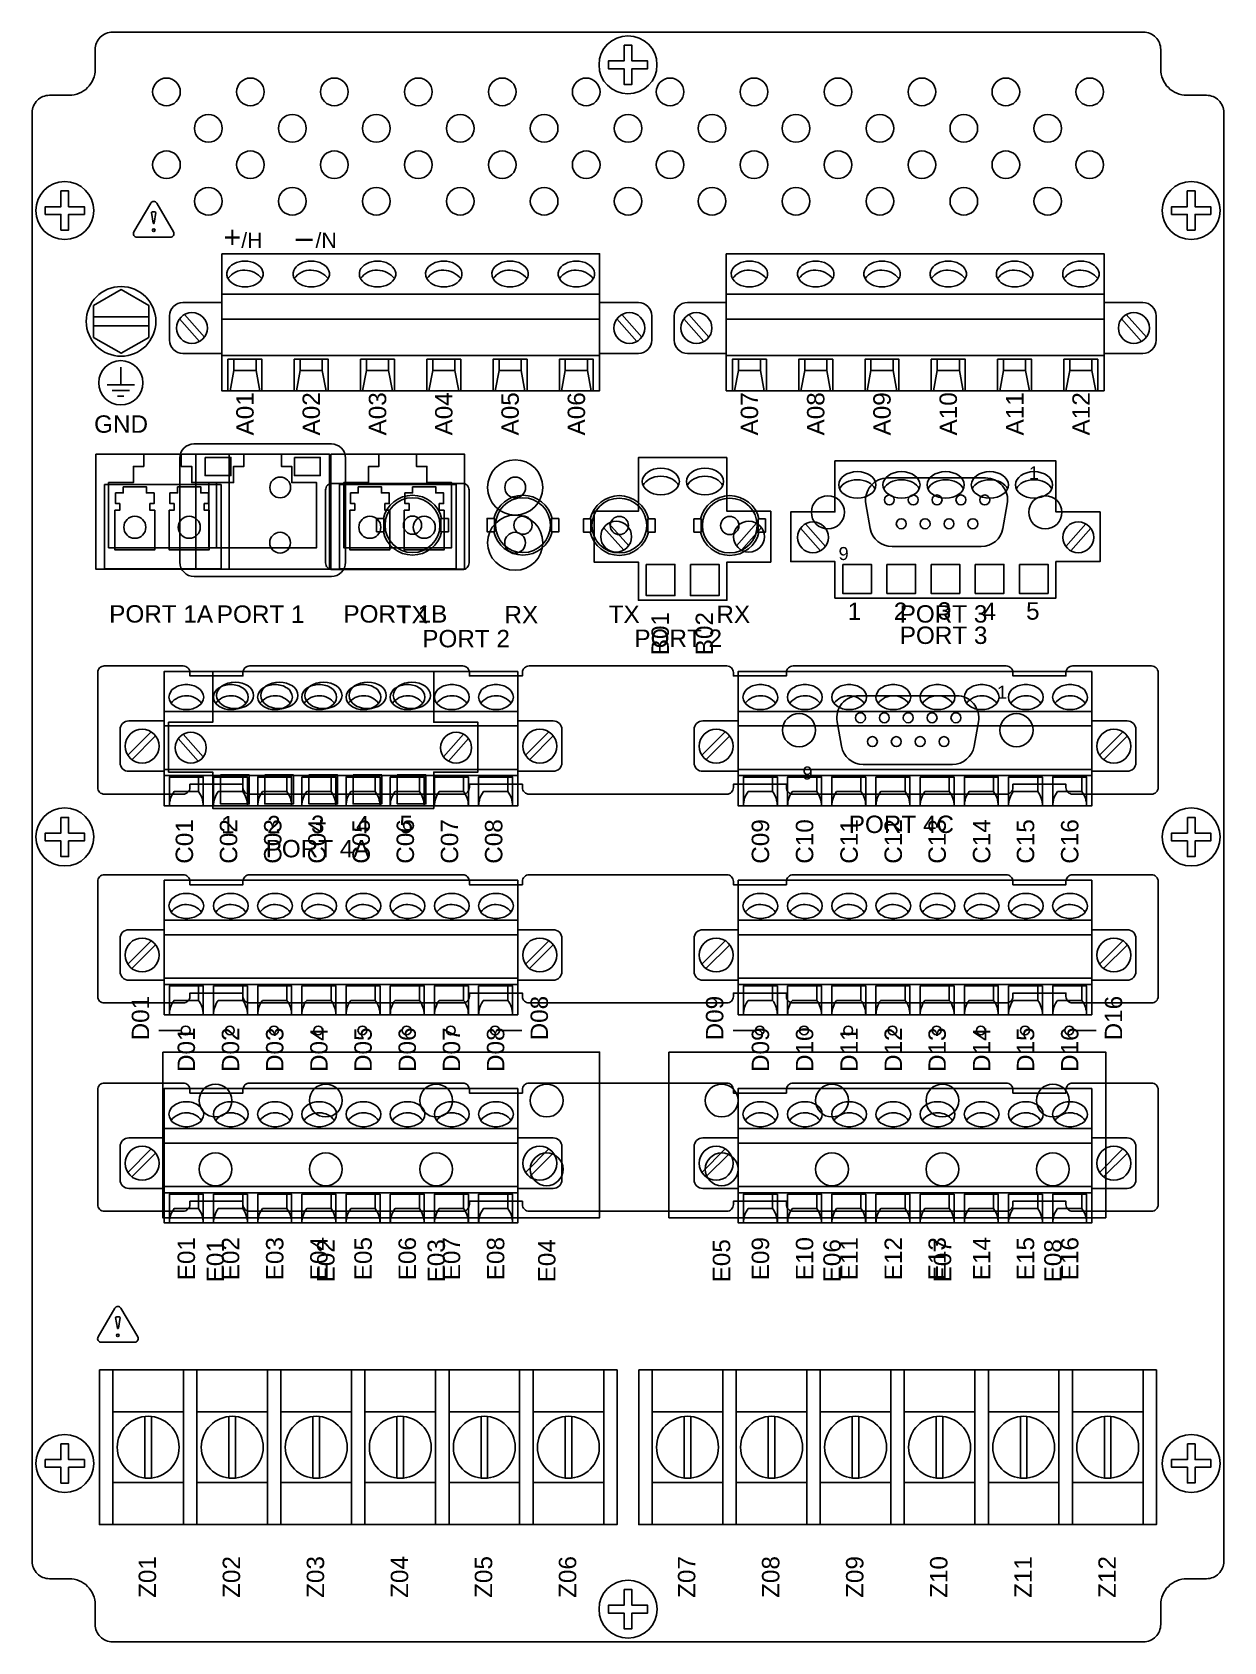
# Model space of a CAD drawing. Extents: x 0.5 to 35.5, y 0.5 to 23.5.
# Drawn here: x 28.73 to 34.12, y 6.18 to 13.46 of the extents above; entities that cross this region are included whole.
import ezdxf

# ---------------------------------------------------------------- set-up
doc = ezdxf.new("R2010")
doc.units = 0
doc.header["$MEASUREMENT"] = 0
for name, color, linetype in [('1_01__0-__NO_ETH__EIA-232', 7, 'CONTINUOUS'), ('1_02__1-__NO_ETH__EIA-485', 7, 'CONTINUOUS'), ('1_03__2-___1__10-100BASE-T', 7, 'CONTINUOUS'), ('1_04__3-___1__10-100BASE-T', 7, 'CONTINUOUS'), ('1_05__4-___1__100BASE-FX_M', 7, 'CONTINUOUS'), ('1_06__6-___2__10-100BASE-T', 7, 'CONTINUOUS'), ('1_07__8-___2__100BASE-FX_M', 7, 'CONTINUOUS'), ('2_01__0-__EMPTY', 7, 'CONTINUOUS'), ('2_02__A0__SERIAL_COMMUNICA', 7, 'CONTINUOUS'), ('2_03__B-___3__DI___4__DO__', 7, 'CONTINUOUS'), ('2_04__1-___4__DI___4__DO__', 7, 'CONTINUOUS'), ('2_05__C-___4__DI___4__DO__', 7, 'CONTINUOUS'), ('2_06__D-___4__DI___3__DO__', 7, 'CONTINUOUS'), ('2_07__2A___8__FORM_A_DO', 7, 'CONTINUOUS'), ('2_08__2B___8__FORM_B_DO', 7, 'CONTINUOUS'), ('2_09__2C___8__DO__6__FORM_', 7, 'CONTINUOUS'), ('2_10__2D___8__DO__2__FORM_', 7, 'CONTINUOUS'), ('2_11__2G___8__DO__4__FORM_', 7, 'CONTINUOUS'), ('2_12__3-___8__DI', 7, 'CONTINUOUS'), ('2_13__4-___14__DI', 7, 'CONTINUOUS'), ('2_14__5-___8__AI', 7, 'CONTINUOUS'), ('2_15__6-___4__AI____4__AO', 7, 'CONTINUOUS'), ('3_01__0-__EMPTY', 7, 'CONTINUOUS'), ('3_02__B-___3__DI___4__DO__', 7, 'CONTINUOUS'), ('3_03__1-___4__DI___4__DO__', 7, 'CONTINUOUS'), ('3_04__C-___4__DI___4__DO__', 7, 'CONTINUOUS'), ('3_05__D-___4__DI___3__DO__', 7, 'CONTINUOUS'), ('3_06__2A___8__FORM_A_DO', 7, 'CONTINUOUS'), ('3_07__2B___8__FORM_B_DO', 7, 'CONTINUOUS'), ('3_08__2C___8__DO__6__FORM_', 7, 'CONTINUOUS'), ('3_09__2D___8__DO__2__FORM_', 7, 'CONTINUOUS'), ('3_10__2G___8__DO__4__FORM_', 7, 'CONTINUOUS'), ('3_11__3-___8__DI', 7, 'CONTINUOUS'), ('3_12__4-___14__DI', 7, 'CONTINUOUS'), ('3_13__5-___8__AI', 7, 'CONTINUOUS'), ('3_14__6-___4__AI____4__AO', 7, 'CONTINUOUS'), ('4_01__0-__EMPTY', 7, 'CONTINUOUS'), ('4_02__B-___3__DI___4__DO__', 7, 'CONTINUOUS'), ('4_03__1-___4__DI___4__DO__', 7, 'CONTINUOUS'), ('4_04__C-___4__DI___4__DO__', 7, 'CONTINUOUS'), ('4_05__D-___4__DI___3__DO__', 7, 'CONTINUOUS'), ('4_06__2A___8__FORM_A_DO', 7, 'CONTINUOUS'), ('4_07__2B___8__FORM_B_DO', 7, 'CONTINUOUS'), ('4_08__2C___8__DO__6__FORM_', 7, 'CONTINUOUS'), ('4_09__2D___8__DO__2__FORM_', 7, 'CONTINUOUS'), ('4_10__2G___8__DO__4__FORM_', 7, 'CONTINUOUS'), ('4_11__3-___8__DI', 7, 'CONTINUOUS'), ('4_12__4-___14__DI', 7, 'CONTINUOUS'), ('4_13__5-___8__AI', 7, 'CONTINUOUS'), ('4_14__6-___4__AI____4__AO', 7, 'CONTINUOUS'), ('4_15__77___8__AFDI', 7, 'CONTINUOUS'), ('6_00______DWG_', 7, 'CONTINUOUS')]:
    doc.layers.add(name, color=color, linetype=linetype)
doc.styles.add('ARIAL', font='arial.ttf')

msp = doc.modelspace()

# ---------------------------------------------------------------- texts
at = {"layer": '1_01__0-__NO_ETH__EIA-232', "style": 'ARIAL'}
for s, height, p in [('1', 0.059, (33.2401, 11.4404)), ('1', 0.059, (33.2401, 11.4404)), ('9', 0.059, (32.3792, 11.0753)), ('PORT 1', 0.07867, (29.5648, 10.7912)), ('TX', 0.07867, (30.3792, 10.7892)), ('RX', 0.07867, (30.8668, 10.7892)), ('PORT 3', 0.07867, (32.6557, 10.7923)), ('PORT 2', 0.07867, (30.4948, 10.6805))]:
    msp.add_text(s, height=height, dxfattribs=at).set_placement(p)
for s, p in [('B01', (31.611, 10.6446)), ('B02', (31.811, 10.6446))]:
    msp.add_text(s, height=0.07867, rotation=90, dxfattribs=at).set_placement(p)
at = {"layer": '1_02__1-__NO_ETH__EIA-485', "style": 'ARIAL'}
for s, height, p in [('PORT 1', 0.07867, (29.5648, 10.7912)), ('TX', 0.07867, (30.3792, 10.7892)), ('RX', 0.07867, (30.8668, 10.7892)), ('1', 0.0787, (32.4204, 10.8043)), ('2', 0.0787, (32.6291, 10.8043)), ('3', 0.0787, (32.8277, 10.8057)), ('4', 0.0787, (33.031, 10.8043)), ('5', 0.0787, (33.2278, 10.8056)), ('PORT 2', 0.07867, (30.4948, 10.6805)), ('PORT 3', 0.07867, (32.6561, 10.6957))]:
    msp.add_text(s, height=height, dxfattribs=at).set_placement(p)
for s, p in [('B01', (31.611, 10.6446)), ('B02', (31.811, 10.6446))]:
    msp.add_text(s, height=0.07867, rotation=90, dxfattribs=at).set_placement(p)
at = {"layer": '1_03__2-___1__10-100BASE-T', "style": 'ARIAL'}
for s, height, p in [('1', 0.059, (33.2401, 11.4404)), ('1', 0.059, (33.2401, 11.4404)), ('9', 0.059, (32.3792, 11.0753)), ('PORT 1', 0.07867, (29.5648, 10.7912)), ('TX', 0.07867, (30.3792, 10.7892)), ('RX', 0.07867, (30.8668, 10.7892)), ('PORT 3', 0.07867, (32.6557, 10.7923)), ('PORT 2', 0.07867, (30.4948, 10.6805))]:
    msp.add_text(s, height=height, dxfattribs=at).set_placement(p)
for s, p in [('B01', (31.611, 10.6446)), ('B02', (31.811, 10.6446))]:
    msp.add_text(s, height=0.07867, rotation=90, dxfattribs=at).set_placement(p)
at = {"layer": '1_04__3-___1__10-100BASE-T', "style": 'ARIAL'}
for s, height, p in [('PORT 1', 0.07867, (29.5648, 10.7912)), ('TX', 0.07867, (30.3792, 10.7892)), ('RX', 0.07867, (30.8668, 10.7892)), ('1', 0.0787, (32.4204, 10.8043)), ('2', 0.0787, (32.6291, 10.8043)), ('3', 0.0787, (32.8277, 10.8057)), ('4', 0.0787, (33.031, 10.8043)), ('5', 0.0787, (33.2278, 10.8056)), ('PORT 2', 0.07867, (30.4948, 10.6805)), ('PORT 3', 0.07867, (32.6561, 10.6957))]:
    msp.add_text(s, height=height, dxfattribs=at).set_placement(p)
for s, p in [('B01', (31.611, 10.6446)), ('B02', (31.811, 10.6446))]:
    msp.add_text(s, height=0.07867, rotation=90, dxfattribs=at).set_placement(p)
at = {"layer": '1_05__4-___1__100BASE-FX_M', "style": 'ARIAL'}
for s, height, p in [('1', 0.059, (33.2401, 11.4404)), ('1', 0.059, (33.2401, 11.4404)), ('9', 0.059, (32.3792, 11.0753)), ('PORT 1A', 0.07867, (29.078, 10.7923)), ('PORT 1B', 0.07867, (30.1379, 10.7923)), ('TX', 0.07867, (31.3385, 10.7909)), ('RX', 0.07867, (31.8262, 10.7909)), ('PORT 3', 0.07867, (32.6557, 10.7923)), ('PORT 2', 0.07867, (31.4549, 10.6823))]:
    msp.add_text(s, height=height, dxfattribs=at).set_placement(p)
at = {"layer": '1_06__6-___2__10-100BASE-T', "style": 'ARIAL'}
for s, height, p in [('1', 0.059, (33.2401, 11.4404)), ('1', 0.059, (33.2401, 11.4404)), ('9', 0.059, (32.3792, 11.0753)), ('PORT 1A', 0.07867, (29.0776, 10.7924)), ('PORT 1B', 0.07867, (30.1376, 10.7924)), ('TX', 0.07867, (31.3385, 10.7909)), ('RX', 0.07867, (31.8262, 10.7909)), ('PORT 3', 0.07867, (32.6557, 10.7923)), ('PORT 2', 0.07867, (31.4549, 10.6823))]:
    msp.add_text(s, height=height, dxfattribs=at).set_placement(p)
at = {"layer": '1_07__8-___2__100BASE-FX_M', "style": 'ARIAL'}
for s, height, p in [('1', 0.059, (33.2401, 11.4404)), ('1', 0.059, (33.2401, 11.4404)), ('9', 0.059, (32.3792, 11.0753)), ('PORT 1A', 0.07867, (29.078, 10.7923)), ('PORT 1B', 0.07867, (30.1379, 10.7923)), ('TX', 0.07867, (31.3385, 10.7909)), ('RX', 0.07867, (31.8262, 10.7909)), ('PORT 3', 0.07867, (32.6557, 10.7923)), ('PORT 2', 0.07867, (31.4549, 10.6823))]:
    msp.add_text(s, height=height, dxfattribs=at).set_placement(p)
at = {"layer": '2_01__0-__EMPTY', "style": 'ARIAL'}
for s, p in [('C01', (29.4573, 9.7011)), ('C02', (29.6573, 9.7011)), ('C03', (29.8573, 9.7011)), ('C04', (30.0573, 9.7011)), ('C05', (30.2573, 9.7011)), ('C06', (30.4573, 9.7011)), ('C07', (30.6573, 9.7011)), ('C08', (30.8573, 9.7011)), ('C09', (32.0646, 9.7011)), ('C10', (32.2646, 9.7011)), ('C11', (32.4659, 9.7011)), ('C12', (32.6659, 9.7011)), ('C13', (32.8646, 9.7011)), ('C14', (33.0659, 9.7011)), ('C15', (33.2646, 9.7011)), ('C16', (33.4646, 9.7011))]:
    msp.add_text(s, height=0.07867, rotation=90, dxfattribs=at).set_placement(p)
at = {"layer": '2_02__A0__SERIAL_COMMUNICA', "style": 'ARIAL'}
for s, height, p in [('1', 0.059, (33.0962, 10.4474)), ('9', 0.059, (32.2155, 10.0823)), ('1', 0.0787, (29.5841, 9.8389)), ('2', 0.0787, (29.7928, 9.8389)), ('3', 0.0787, (29.9914, 9.8403)), ('4', 0.0787, (30.1947, 9.8389)), ('5', 0.0787, (30.3915, 9.8402)), ('PORT 4C', 0.07867, (32.4253, 9.8402)), ('PORT 4A', 0.07867, (29.7858, 9.7302))]:
    msp.add_text(s, height=height, dxfattribs=at).set_placement(p)
at = {"layer": '2_03__B-___3__DI___4__DO__', "style": 'ARIAL'}
for s, p in [('C01', (29.4573, 9.7011)), ('C02', (29.6573, 9.7011)), ('C03', (29.8573, 9.7011)), ('C04', (30.0573, 9.7011)), ('C05', (30.2573, 9.7011)), ('C06', (30.4573, 9.7011)), ('C07', (30.6573, 9.7011)), ('C08', (30.8573, 9.7011)), ('C09', (32.0646, 9.7011)), ('C10', (32.2646, 9.7011)), ('C11', (32.4659, 9.7011)), ('C12', (32.6659, 9.7011)), ('C13', (32.8646, 9.7011)), ('C14', (33.0659, 9.7011)), ('C15', (33.2646, 9.7011)), ('C16', (33.4646, 9.7011))]:
    msp.add_text(s, height=0.07867, rotation=90, dxfattribs=at).set_placement(p)
at = {"layer": '2_04__1-___4__DI___4__DO__', "style": 'ARIAL'}
for s, p in [('C01', (29.4573, 9.7011)), ('C02', (29.6573, 9.7011)), ('C03', (29.8573, 9.7011)), ('C04', (30.0573, 9.7011)), ('C05', (30.2573, 9.7011)), ('C06', (30.4573, 9.7011)), ('C07', (30.6573, 9.7011)), ('C08', (30.8573, 9.7011)), ('C09', (32.0646, 9.7011)), ('C10', (32.2646, 9.7011)), ('C11', (32.4659, 9.7011)), ('C12', (32.6659, 9.7011)), ('C13', (32.8646, 9.7011)), ('C14', (33.0659, 9.7011)), ('C15', (33.2646, 9.7011)), ('C16', (33.4646, 9.7011))]:
    msp.add_text(s, height=0.07867, rotation=90, dxfattribs=at).set_placement(p)
at = {"layer": '2_05__C-___4__DI___4__DO__', "style": 'ARIAL'}
for s, p in [('C01', (29.4573, 9.7011)), ('C02', (29.6573, 9.7011)), ('C03', (29.8573, 9.7011)), ('C04', (30.0573, 9.7011)), ('C05', (30.2573, 9.7011)), ('C06', (30.4573, 9.7011)), ('C07', (30.6573, 9.7011)), ('C08', (30.8573, 9.7011)), ('C09', (32.0646, 9.7011)), ('C10', (32.2646, 9.7011)), ('C11', (32.4659, 9.7011)), ('C12', (32.6659, 9.7011)), ('C13', (32.8646, 9.7011)), ('C14', (33.0659, 9.7011)), ('C15', (33.2646, 9.7011)), ('C16', (33.4646, 9.7011))]:
    msp.add_text(s, height=0.07867, rotation=90, dxfattribs=at).set_placement(p)
at = {"layer": '2_06__D-___4__DI___3__DO__', "style": 'ARIAL'}
for s, p in [('C01', (29.4573, 9.7011)), ('C02', (29.6573, 9.7011)), ('C03', (29.8573, 9.7011)), ('C04', (30.0573, 9.7011)), ('C05', (30.2573, 9.7011)), ('C06', (30.4573, 9.7011)), ('C07', (30.6573, 9.7011)), ('C08', (30.8573, 9.7011)), ('C09', (32.0646, 9.7011)), ('C10', (32.2646, 9.7011)), ('C11', (32.4659, 9.7011)), ('C12', (32.6659, 9.7011)), ('C13', (32.8646, 9.7011)), ('C14', (33.0659, 9.7011)), ('C15', (33.2646, 9.7011)), ('C16', (33.4646, 9.7011))]:
    msp.add_text(s, height=0.07867, rotation=90, dxfattribs=at).set_placement(p)
at = {"layer": '2_07__2A___8__FORM_A_DO', "style": 'ARIAL'}
for s, p in [('C01', (29.4573, 9.7011)), ('C02', (29.6573, 9.7011)), ('C03', (29.8573, 9.7011)), ('C04', (30.0573, 9.7011)), ('C05', (30.2573, 9.7011)), ('C06', (30.4573, 9.7011)), ('C07', (30.6573, 9.7011)), ('C08', (30.8573, 9.7011)), ('C09', (32.0646, 9.7011)), ('C10', (32.2646, 9.7011)), ('C11', (32.4659, 9.7011)), ('C12', (32.6659, 9.7011)), ('C13', (32.8646, 9.7011)), ('C14', (33.0659, 9.7011)), ('C15', (33.2646, 9.7011)), ('C16', (33.4646, 9.7011))]:
    msp.add_text(s, height=0.07867, rotation=90, dxfattribs=at).set_placement(p)
at = {"layer": '2_08__2B___8__FORM_B_DO', "style": 'ARIAL'}
for s, p in [('C01', (29.4573, 9.7011)), ('C02', (29.6573, 9.7011)), ('C03', (29.8573, 9.7011)), ('C04', (30.0573, 9.7011)), ('C05', (30.2573, 9.7011)), ('C06', (30.4573, 9.7011)), ('C07', (30.6573, 9.7011)), ('C08', (30.8573, 9.7011)), ('C09', (32.0646, 9.7011)), ('C10', (32.2646, 9.7011)), ('C11', (32.4659, 9.7011)), ('C12', (32.6659, 9.7011)), ('C13', (32.8646, 9.7011)), ('C14', (33.0659, 9.7011)), ('C15', (33.2646, 9.7011)), ('C16', (33.4646, 9.7011))]:
    msp.add_text(s, height=0.07867, rotation=90, dxfattribs=at).set_placement(p)
at = {"layer": '2_09__2C___8__DO__6__FORM_', "style": 'ARIAL'}
for s, p in [('C01', (29.4573, 9.7011)), ('C02', (29.6573, 9.7011)), ('C03', (29.8573, 9.7011)), ('C04', (30.0573, 9.7011)), ('C05', (30.2573, 9.7011)), ('C06', (30.4573, 9.7011)), ('C07', (30.6573, 9.7011)), ('C08', (30.8573, 9.7011)), ('C09', (32.0646, 9.7011)), ('C10', (32.2646, 9.7011)), ('C11', (32.4659, 9.7011)), ('C12', (32.6659, 9.7011)), ('C13', (32.8646, 9.7011)), ('C14', (33.0659, 9.7011)), ('C15', (33.2646, 9.7011)), ('C16', (33.4646, 9.7011))]:
    msp.add_text(s, height=0.07867, rotation=90, dxfattribs=at).set_placement(p)
at = {"layer": '2_10__2D___8__DO__2__FORM_', "style": 'ARIAL'}
for s, p in [('C01', (29.4573, 9.7011)), ('C02', (29.6573, 9.7011)), ('C03', (29.8573, 9.7011)), ('C04', (30.0573, 9.7011)), ('C05', (30.2573, 9.7011)), ('C06', (30.4573, 9.7011)), ('C07', (30.6573, 9.7011)), ('C08', (30.8573, 9.7011)), ('C09', (32.0646, 9.7011)), ('C10', (32.2646, 9.7011)), ('C11', (32.4659, 9.7011)), ('C12', (32.6659, 9.7011)), ('C13', (32.8646, 9.7011)), ('C14', (33.0659, 9.7011)), ('C15', (33.2646, 9.7011)), ('C16', (33.4646, 9.7011))]:
    msp.add_text(s, height=0.07867, rotation=90, dxfattribs=at).set_placement(p)
at = {"layer": '2_11__2G___8__DO__4__FORM_', "style": 'ARIAL'}
for s, p in [('C01', (29.4573, 9.7011)), ('C02', (29.6573, 9.7011)), ('C03', (29.8573, 9.7011)), ('C04', (30.0573, 9.7011)), ('C05', (30.2573, 9.7011)), ('C06', (30.4573, 9.7011)), ('C07', (30.6573, 9.7011)), ('C08', (30.8573, 9.7011)), ('C09', (32.0646, 9.7011)), ('C10', (32.2646, 9.7011)), ('C11', (32.4659, 9.7011)), ('C12', (32.6659, 9.7011)), ('C13', (32.8646, 9.7011)), ('C14', (33.0659, 9.7011)), ('C15', (33.2646, 9.7011)), ('C16', (33.4646, 9.7011))]:
    msp.add_text(s, height=0.07867, rotation=90, dxfattribs=at).set_placement(p)
at = {"layer": '2_12__3-___8__DI', "style": 'ARIAL'}
for s, p in [('C01', (29.4573, 9.7011)), ('C02', (29.6573, 9.7011)), ('C03', (29.8573, 9.7011)), ('C04', (30.0573, 9.7011)), ('C05', (30.2573, 9.7011)), ('C06', (30.4573, 9.7011)), ('C07', (30.6573, 9.7011)), ('C08', (30.8573, 9.7011)), ('C09', (32.0646, 9.7011)), ('C10', (32.2646, 9.7011)), ('C11', (32.4659, 9.7011)), ('C12', (32.6659, 9.7011)), ('C13', (32.8646, 9.7011)), ('C14', (33.0659, 9.7011)), ('C15', (33.2646, 9.7011)), ('C16', (33.4646, 9.7011))]:
    msp.add_text(s, height=0.07867, rotation=90, dxfattribs=at).set_placement(p)
at = {"layer": '2_13__4-___14__DI', "style": 'ARIAL'}
for s, p in [('C01', (29.4573, 9.7011)), ('C02', (29.6573, 9.7011)), ('C03', (29.8573, 9.7011)), ('C04', (30.0573, 9.7011)), ('C05', (30.2573, 9.7011)), ('C06', (30.4573, 9.7011)), ('C07', (30.6573, 9.7011)), ('C08', (30.8573, 9.7011)), ('C09', (32.0646, 9.7011)), ('C10', (32.2646, 9.7011)), ('C11', (32.4659, 9.7011)), ('C12', (32.6659, 9.7011)), ('C13', (32.8646, 9.7011)), ('C14', (33.0659, 9.7011)), ('C15', (33.2646, 9.7011)), ('C16', (33.4646, 9.7011))]:
    msp.add_text(s, height=0.07867, rotation=90, dxfattribs=at).set_placement(p)
at = {"layer": '2_14__5-___8__AI', "style": 'ARIAL'}
for s, p in [('C01', (29.4573, 9.7011)), ('C02', (29.6573, 9.7011)), ('C03', (29.8573, 9.7011)), ('C04', (30.0573, 9.7011)), ('C05', (30.2573, 9.7011)), ('C06', (30.4573, 9.7011)), ('C07', (30.6573, 9.7011)), ('C08', (30.8573, 9.7011)), ('C09', (32.0646, 9.7011)), ('C10', (32.2646, 9.7011)), ('C11', (32.4659, 9.7011)), ('C12', (32.6659, 9.7011)), ('C13', (32.8646, 9.7011)), ('C14', (33.0659, 9.7011)), ('C15', (33.2646, 9.7011)), ('C16', (33.4646, 9.7011))]:
    msp.add_text(s, height=0.07867, rotation=90, dxfattribs=at).set_placement(p)
at = {"layer": '2_15__6-___4__AI____4__AO', "style": 'ARIAL'}
for s, p in [('C01', (29.4573, 9.7011)), ('C02', (29.6573, 9.7011)), ('C03', (29.8573, 9.7011)), ('C04', (30.0573, 9.7011)), ('C05', (30.2573, 9.7011)), ('C06', (30.4573, 9.7011)), ('C07', (30.6573, 9.7011)), ('C08', (30.8573, 9.7011)), ('C09', (32.0646, 9.7011)), ('C10', (32.2646, 9.7011)), ('C11', (32.4659, 9.7011)), ('C12', (32.6659, 9.7011)), ('C13', (32.8646, 9.7011)), ('C14', (33.0659, 9.7011)), ('C15', (33.2646, 9.7011)), ('C16', (33.4646, 9.7011))]:
    msp.add_text(s, height=0.07867, rotation=90, dxfattribs=at).set_placement(p)
at = {"layer": '4_01__0-__EMPTY', "style": 'ARIAL'}
for s, p in [('D01', (29.4661, 8.7587)), ('D02', (29.6661, 8.7587)), ('D03', (29.8662, 8.7587)), ('D04', (30.0662, 8.7587)), ('D05', (30.2661, 8.7587)), ('D06', (30.4661, 8.7587)), ('D07', (30.6662, 8.7587)), ('D08', (30.8661, 8.7587)), ('D09', (32.0646, 8.7587)), ('D10', (32.2646, 8.7587)), ('D11', (32.4659, 8.7587)), ('D12', (32.6659, 8.7587)), ('D13', (32.8646, 8.7587)), ('D14', (33.0659, 8.7587)), ('D15', (33.2646, 8.7587)), ('D16', (33.4646, 8.7587)), ('E01', (29.4661, 7.8164)), ('E02', (29.6661, 7.8164)), ('E03', (29.8662, 7.8164)), ('E04', (30.0662, 7.8164)), ('E05', (30.2661, 7.8164)), ('E06', (30.4661, 7.8164)), ('E07', (30.6662, 7.8164)), ('E08', (30.8661, 7.8164)), ('E09', (32.0646, 7.8164)), ('E10', (32.2646, 7.8164)), ('E11', (32.4659, 7.8164)), ('E12', (32.6659, 7.8164)), ('E13', (32.8646, 7.8164)), ('E14', (33.0659, 7.8164)), ('E15', (33.2646, 7.8164)), ('E16', (33.4646, 7.8164))]:
    msp.add_text(s, height=0.07867, rotation=90, dxfattribs=at).set_placement(p)
at = {"layer": '4_02__B-___3__DI___4__DO__', "style": 'ARIAL'}
for s, p in [('D01', (29.4661, 8.7587)), ('D02', (29.6661, 8.7587)), ('D03', (29.8662, 8.7587)), ('D04', (30.0662, 8.7587)), ('D05', (30.2661, 8.7587)), ('D06', (30.4661, 8.7587)), ('D07', (30.6662, 8.7587)), ('D08', (30.8661, 8.7587)), ('D09', (32.0646, 8.7587)), ('D10', (32.2646, 8.7587)), ('D11', (32.4659, 8.7587)), ('D12', (32.6659, 8.7587)), ('D13', (32.8646, 8.7587)), ('D14', (33.0659, 8.7587)), ('D15', (33.2646, 8.7587)), ('D16', (33.4646, 8.7587)), ('E01', (29.4661, 7.8164)), ('E02', (29.6661, 7.8164)), ('E03', (29.8662, 7.8164)), ('E04', (30.0662, 7.8164)), ('E05', (30.2661, 7.8164)), ('E06', (30.4661, 7.8164)), ('E07', (30.6662, 7.8164)), ('E08', (30.8661, 7.8164)), ('E09', (32.0646, 7.8164)), ('E10', (32.2646, 7.8164)), ('E11', (32.4659, 7.8164)), ('E12', (32.6659, 7.8164)), ('E13', (32.8646, 7.8164)), ('E14', (33.0659, 7.8164)), ('E15', (33.2646, 7.8164)), ('E16', (33.4646, 7.8164))]:
    msp.add_text(s, height=0.07867, rotation=90, dxfattribs=at).set_placement(p)
at = {"layer": '4_03__1-___4__DI___4__DO__', "style": 'ARIAL'}
for s, p in [('D01', (29.4661, 8.7587)), ('D02', (29.6661, 8.7587)), ('D03', (29.8662, 8.7587)), ('D04', (30.0662, 8.7587)), ('D05', (30.2661, 8.7587)), ('D06', (30.4661, 8.7587)), ('D07', (30.6662, 8.7587)), ('D08', (30.8661, 8.7587)), ('D09', (32.0646, 8.7587)), ('D10', (32.2646, 8.7587)), ('D11', (32.4659, 8.7587)), ('D12', (32.6659, 8.7587)), ('D13', (32.8646, 8.7587)), ('D14', (33.0659, 8.7587)), ('D15', (33.2646, 8.7587)), ('D16', (33.4646, 8.7587)), ('E01', (29.4661, 7.8164)), ('E02', (29.6661, 7.8164)), ('E03', (29.8662, 7.8164)), ('E04', (30.0662, 7.8164)), ('E05', (30.2661, 7.8164)), ('E06', (30.4661, 7.8164)), ('E07', (30.6662, 7.8164)), ('E08', (30.8661, 7.8164)), ('E09', (32.0646, 7.8164)), ('E10', (32.2646, 7.8164)), ('E11', (32.4659, 7.8164)), ('E12', (32.6659, 7.8164)), ('E13', (32.8646, 7.8164)), ('E14', (33.0659, 7.8164)), ('E15', (33.2646, 7.8164)), ('E16', (33.4646, 7.8164))]:
    msp.add_text(s, height=0.07867, rotation=90, dxfattribs=at).set_placement(p)
at = {"layer": '4_04__C-___4__DI___4__DO__', "style": 'ARIAL'}
for s, p in [('D01', (29.4661, 8.7587)), ('D02', (29.6661, 8.7587)), ('D03', (29.8662, 8.7587)), ('D04', (30.0662, 8.7587)), ('D05', (30.2661, 8.7587)), ('D06', (30.4661, 8.7587)), ('D07', (30.6662, 8.7587)), ('D08', (30.8661, 8.7587)), ('D09', (32.0646, 8.7587)), ('D10', (32.2646, 8.7587)), ('D11', (32.4659, 8.7587)), ('D12', (32.6659, 8.7587)), ('D13', (32.8646, 8.7587)), ('D14', (33.0659, 8.7587)), ('D15', (33.2646, 8.7587)), ('D16', (33.4646, 8.7587)), ('E01', (29.4661, 7.8164)), ('E02', (29.6661, 7.8164)), ('E03', (29.8662, 7.8164)), ('E04', (30.0662, 7.8164)), ('E05', (30.2661, 7.8164)), ('E06', (30.4661, 7.8164)), ('E07', (30.6662, 7.8164)), ('E08', (30.8661, 7.8164)), ('E09', (32.0646, 7.8164)), ('E10', (32.2646, 7.8164)), ('E11', (32.4659, 7.8164)), ('E12', (32.6659, 7.8164)), ('E13', (32.8646, 7.8164)), ('E14', (33.0659, 7.8164)), ('E15', (33.2646, 7.8164)), ('E16', (33.4646, 7.8164))]:
    msp.add_text(s, height=0.07867, rotation=90, dxfattribs=at).set_placement(p)
at = {"layer": '4_05__D-___4__DI___3__DO__', "style": 'ARIAL'}
for s, p in [('D01', (29.4661, 8.7587)), ('D02', (29.6661, 8.7587)), ('D03', (29.8662, 8.7587)), ('D04', (30.0662, 8.7587)), ('D05', (30.2661, 8.7587)), ('D06', (30.4661, 8.7587)), ('D07', (30.6662, 8.7587)), ('D08', (30.8661, 8.7587)), ('D09', (32.0646, 8.7587)), ('D10', (32.2646, 8.7587)), ('D11', (32.4659, 8.7587)), ('D12', (32.6659, 8.7587)), ('D13', (32.8646, 8.7587)), ('D14', (33.0659, 8.7587)), ('D15', (33.2646, 8.7587)), ('D16', (33.4646, 8.7587)), ('E01', (29.4661, 7.8164)), ('E02', (29.6661, 7.8164)), ('E03', (29.8662, 7.8164)), ('E04', (30.0662, 7.8164)), ('E05', (30.2661, 7.8164)), ('E06', (30.4661, 7.8164)), ('E07', (30.6662, 7.8164)), ('E08', (30.8661, 7.8164)), ('E09', (32.0646, 7.8164)), ('E10', (32.2646, 7.8164)), ('E11', (32.4659, 7.8164)), ('E12', (32.6659, 7.8164)), ('E13', (32.8646, 7.8164)), ('E14', (33.0659, 7.8164)), ('E15', (33.2646, 7.8164)), ('E16', (33.4646, 7.8164))]:
    msp.add_text(s, height=0.07867, rotation=90, dxfattribs=at).set_placement(p)
at = {"layer": '4_06__2A___8__FORM_A_DO', "style": 'ARIAL'}
for s, p in [('D01', (29.4661, 8.7587)), ('D02', (29.6661, 8.7587)), ('D03', (29.8662, 8.7587)), ('D04', (30.0662, 8.7587)), ('D05', (30.2661, 8.7587)), ('D06', (30.4661, 8.7587)), ('D07', (30.6662, 8.7587)), ('D08', (30.8661, 8.7587)), ('D09', (32.0646, 8.7587)), ('D10', (32.2646, 8.7587)), ('D11', (32.4659, 8.7587)), ('D12', (32.6659, 8.7587)), ('D13', (32.8646, 8.7587)), ('D14', (33.0659, 8.7587)), ('D15', (33.2646, 8.7587)), ('D16', (33.4646, 8.7587)), ('E01', (29.4661, 7.8164)), ('E02', (29.6661, 7.8164)), ('E03', (29.8662, 7.8164)), ('E04', (30.0662, 7.8164)), ('E05', (30.2661, 7.8164)), ('E06', (30.4661, 7.8164)), ('E07', (30.6662, 7.8164)), ('E08', (30.8661, 7.8164)), ('E09', (32.0646, 7.8164)), ('E10', (32.2646, 7.8164)), ('E11', (32.4659, 7.8164)), ('E12', (32.6659, 7.8164)), ('E13', (32.8646, 7.8164)), ('E14', (33.0659, 7.8164)), ('E15', (33.2646, 7.8164)), ('E16', (33.4646, 7.8164))]:
    msp.add_text(s, height=0.07867, rotation=90, dxfattribs=at).set_placement(p)
at = {"layer": '4_07__2B___8__FORM_B_DO', "style": 'ARIAL'}
for s, p in [('D01', (29.4661, 8.7587)), ('D02', (29.6661, 8.7587)), ('D03', (29.8662, 8.7587)), ('D04', (30.0662, 8.7587)), ('D05', (30.2661, 8.7587)), ('D06', (30.4661, 8.7587)), ('D07', (30.6662, 8.7587)), ('D08', (30.8661, 8.7587)), ('D09', (32.0646, 8.7587)), ('D10', (32.2646, 8.7587)), ('D11', (32.4659, 8.7587)), ('D12', (32.6659, 8.7587)), ('D13', (32.8646, 8.7587)), ('D14', (33.0659, 8.7587)), ('D15', (33.2646, 8.7587)), ('D16', (33.4646, 8.7587)), ('E01', (29.4661, 7.8164)), ('E02', (29.6661, 7.8164)), ('E03', (29.8662, 7.8164)), ('E04', (30.0662, 7.8164)), ('E05', (30.2661, 7.8164)), ('E06', (30.4661, 7.8164)), ('E07', (30.6662, 7.8164)), ('E08', (30.8661, 7.8164)), ('E09', (32.0646, 7.8164)), ('E10', (32.2646, 7.8164)), ('E11', (32.4659, 7.8164)), ('E12', (32.6659, 7.8164)), ('E13', (32.8646, 7.8164)), ('E14', (33.0659, 7.8164)), ('E15', (33.2646, 7.8164)), ('E16', (33.4646, 7.8164))]:
    msp.add_text(s, height=0.07867, rotation=90, dxfattribs=at).set_placement(p)
at = {"layer": '4_08__2C___8__DO__6__FORM_', "style": 'ARIAL'}
for s, p in [('D01', (29.4661, 8.7587)), ('D02', (29.6661, 8.7587)), ('D03', (29.8662, 8.7587)), ('D04', (30.0662, 8.7587)), ('D05', (30.2661, 8.7587)), ('D06', (30.4661, 8.7587)), ('D07', (30.6662, 8.7587)), ('D08', (30.8661, 8.7587)), ('D09', (32.0646, 8.7587)), ('D10', (32.2646, 8.7587)), ('D11', (32.4659, 8.7587)), ('D12', (32.6659, 8.7587)), ('D13', (32.8646, 8.7587)), ('D14', (33.0659, 8.7587)), ('D15', (33.2646, 8.7587)), ('D16', (33.4646, 8.7587)), ('E01', (29.4661, 7.8164)), ('E02', (29.6661, 7.8164)), ('E03', (29.8662, 7.8164)), ('E04', (30.0662, 7.8164)), ('E05', (30.2661, 7.8164)), ('E06', (30.4661, 7.8164)), ('E07', (30.6662, 7.8164)), ('E08', (30.8661, 7.8164)), ('E09', (32.0646, 7.8164)), ('E10', (32.2646, 7.8164)), ('E11', (32.4659, 7.8164)), ('E12', (32.6659, 7.8164)), ('E13', (32.8646, 7.8164)), ('E14', (33.0659, 7.8164)), ('E15', (33.2646, 7.8164)), ('E16', (33.4646, 7.8164))]:
    msp.add_text(s, height=0.07867, rotation=90, dxfattribs=at).set_placement(p)
at = {"layer": '4_09__2D___8__DO__2__FORM_', "style": 'ARIAL'}
for s, p in [('D01', (29.4661, 8.7587)), ('D02', (29.6661, 8.7587)), ('D03', (29.8662, 8.7587)), ('D04', (30.0662, 8.7587)), ('D05', (30.2661, 8.7587)), ('D06', (30.4661, 8.7587)), ('D07', (30.6662, 8.7587)), ('D08', (30.8661, 8.7587)), ('D09', (32.0646, 8.7587)), ('D10', (32.2646, 8.7587)), ('D11', (32.4659, 8.7587)), ('D12', (32.6659, 8.7587)), ('D13', (32.8646, 8.7587)), ('D14', (33.0659, 8.7587)), ('D15', (33.2646, 8.7587)), ('D16', (33.4646, 8.7587)), ('E01', (29.4661, 7.8164)), ('E02', (29.6661, 7.8164)), ('E03', (29.8662, 7.8164)), ('E04', (30.0662, 7.8164)), ('E05', (30.2661, 7.8164)), ('E06', (30.4661, 7.8164)), ('E07', (30.6662, 7.8164)), ('E08', (30.8661, 7.8164)), ('E09', (32.0646, 7.8164)), ('E10', (32.2646, 7.8164)), ('E11', (32.4659, 7.8164)), ('E12', (32.6659, 7.8164)), ('E13', (32.8646, 7.8164)), ('E14', (33.0659, 7.8164)), ('E15', (33.2646, 7.8164)), ('E16', (33.4646, 7.8164))]:
    msp.add_text(s, height=0.07867, rotation=90, dxfattribs=at).set_placement(p)
at = {"layer": '4_10__2G___8__DO__4__FORM_', "style": 'ARIAL'}
for s, p in [('D01', (29.4661, 8.7587)), ('D02', (29.6661, 8.7587)), ('D03', (29.8662, 8.7587)), ('D04', (30.0662, 8.7587)), ('D05', (30.2661, 8.7587)), ('D06', (30.4661, 8.7587)), ('D07', (30.6662, 8.7587)), ('D08', (30.8661, 8.7587)), ('D09', (32.0646, 8.7587)), ('D10', (32.2646, 8.7587)), ('D11', (32.4659, 8.7587)), ('D12', (32.6659, 8.7587)), ('D13', (32.8646, 8.7587)), ('D14', (33.0659, 8.7587)), ('D15', (33.2646, 8.7587)), ('D16', (33.4646, 8.7587)), ('E01', (29.4661, 7.8164)), ('E02', (29.6661, 7.8164)), ('E03', (29.8662, 7.8164)), ('E04', (30.0662, 7.8164)), ('E05', (30.2661, 7.8164)), ('E06', (30.4661, 7.8164)), ('E07', (30.6662, 7.8164)), ('E08', (30.8661, 7.8164)), ('E09', (32.0646, 7.8164)), ('E10', (32.2646, 7.8164)), ('E11', (32.4659, 7.8164)), ('E12', (32.6659, 7.8164)), ('E13', (32.8646, 7.8164)), ('E14', (33.0659, 7.8164)), ('E15', (33.2646, 7.8164)), ('E16', (33.4646, 7.8164))]:
    msp.add_text(s, height=0.07867, rotation=90, dxfattribs=at).set_placement(p)
at = {"layer": '4_11__3-___8__DI', "style": 'ARIAL'}
for s, p in [('D01', (29.4661, 8.7587)), ('D02', (29.6661, 8.7587)), ('D03', (29.8662, 8.7587)), ('D04', (30.0662, 8.7587)), ('D05', (30.2661, 8.7587)), ('D06', (30.4661, 8.7587)), ('D07', (30.6662, 8.7587)), ('D08', (30.8661, 8.7587)), ('D09', (32.0646, 8.7587)), ('D10', (32.2646, 8.7587)), ('D11', (32.4659, 8.7587)), ('D12', (32.6659, 8.7587)), ('D13', (32.8646, 8.7587)), ('D14', (33.0659, 8.7587)), ('D15', (33.2646, 8.7587)), ('D16', (33.4646, 8.7587)), ('E01', (29.4661, 7.8164)), ('E02', (29.6661, 7.8164)), ('E03', (29.8662, 7.8164)), ('E04', (30.0662, 7.8164)), ('E05', (30.2661, 7.8164)), ('E06', (30.4661, 7.8164)), ('E07', (30.6662, 7.8164)), ('E08', (30.8661, 7.8164)), ('E09', (32.0646, 7.8164)), ('E10', (32.2646, 7.8164)), ('E11', (32.4659, 7.8164)), ('E12', (32.6659, 7.8164)), ('E13', (32.8646, 7.8164)), ('E14', (33.0659, 7.8164)), ('E15', (33.2646, 7.8164)), ('E16', (33.4646, 7.8164))]:
    msp.add_text(s, height=0.07867, rotation=90, dxfattribs=at).set_placement(p)
at = {"layer": '4_12__4-___14__DI', "style": 'ARIAL'}
for s, p in [('D01', (29.4661, 8.7587)), ('D02', (29.6661, 8.7587)), ('D03', (29.8662, 8.7587)), ('D04', (30.0662, 8.7587)), ('D05', (30.2661, 8.7587)), ('D06', (30.4661, 8.7587)), ('D07', (30.6662, 8.7587)), ('D08', (30.8661, 8.7587)), ('D09', (32.0646, 8.7587)), ('D10', (32.2646, 8.7587)), ('D11', (32.4659, 8.7587)), ('D12', (32.6659, 8.7587)), ('D13', (32.8646, 8.7587)), ('D14', (33.0659, 8.7587)), ('D15', (33.2646, 8.7587)), ('D16', (33.4646, 8.7587)), ('E01', (29.4661, 7.8164)), ('E02', (29.6661, 7.8164)), ('E03', (29.8662, 7.8164)), ('E04', (30.0662, 7.8164)), ('E05', (30.2661, 7.8164)), ('E06', (30.4661, 7.8164)), ('E07', (30.6662, 7.8164)), ('E08', (30.8661, 7.8164)), ('E09', (32.0646, 7.8164)), ('E10', (32.2646, 7.8164)), ('E11', (32.4659, 7.8164)), ('E12', (32.6659, 7.8164)), ('E13', (32.8646, 7.8164)), ('E14', (33.0659, 7.8164)), ('E15', (33.2646, 7.8164)), ('E16', (33.4646, 7.8164))]:
    msp.add_text(s, height=0.07867, rotation=90, dxfattribs=at).set_placement(p)
at = {"layer": '4_13__5-___8__AI', "style": 'ARIAL'}
for s, p in [('D01', (29.4661, 8.7587)), ('D02', (29.6661, 8.7587)), ('D03', (29.8662, 8.7587)), ('D04', (30.0662, 8.7587)), ('D05', (30.2661, 8.7587)), ('D06', (30.4661, 8.7587)), ('D07', (30.6662, 8.7587)), ('D08', (30.8661, 8.7587)), ('D09', (32.0646, 8.7587)), ('D10', (32.2646, 8.7587)), ('D11', (32.4659, 8.7587)), ('D12', (32.6659, 8.7587)), ('D13', (32.8646, 8.7587)), ('D14', (33.0659, 8.7587)), ('D15', (33.2646, 8.7587)), ('D16', (33.4646, 8.7587)), ('E01', (29.4661, 7.8164)), ('E02', (29.6661, 7.8164)), ('E03', (29.8662, 7.8164)), ('E04', (30.0662, 7.8164)), ('E05', (30.2661, 7.8164)), ('E06', (30.4661, 7.8164)), ('E07', (30.6662, 7.8164)), ('E08', (30.8661, 7.8164)), ('E09', (32.0646, 7.8164)), ('E10', (32.2646, 7.8164)), ('E11', (32.4659, 7.8164)), ('E12', (32.6659, 7.8164)), ('E13', (32.8646, 7.8164)), ('E14', (33.0659, 7.8164)), ('E15', (33.2646, 7.8164)), ('E16', (33.4646, 7.8164))]:
    msp.add_text(s, height=0.07867, rotation=90, dxfattribs=at).set_placement(p)
at = {"layer": '4_14__6-___4__AI____4__AO', "style": 'ARIAL'}
for s, p in [('D01', (29.4661, 8.7587)), ('D02', (29.6661, 8.7587)), ('D03', (29.8662, 8.7587)), ('D04', (30.0662, 8.7587)), ('D05', (30.2661, 8.7587)), ('D06', (30.4661, 8.7587)), ('D07', (30.6662, 8.7587)), ('D08', (30.8661, 8.7587)), ('D09', (32.0646, 8.7587)), ('D10', (32.2646, 8.7587)), ('D11', (32.4659, 8.7587)), ('D12', (32.6659, 8.7587)), ('D13', (32.8646, 8.7587)), ('D14', (33.0659, 8.7587)), ('D15', (33.2646, 8.7587)), ('D16', (33.4646, 8.7587)), ('E01', (29.4661, 7.8164)), ('E02', (29.6661, 7.8164)), ('E03', (29.8662, 7.8164)), ('E04', (30.0662, 7.8164)), ('E05', (30.2661, 7.8164)), ('E06', (30.4661, 7.8164)), ('E07', (30.6662, 7.8164)), ('E08', (30.8661, 7.8164)), ('E09', (32.0646, 7.8164)), ('E10', (32.2646, 7.8164)), ('E11', (32.4659, 7.8164)), ('E12', (32.6659, 7.8164)), ('E13', (32.8646, 7.8164)), ('E14', (33.0659, 7.8164)), ('E15', (33.2646, 7.8164)), ('E16', (33.4646, 7.8164))]:
    msp.add_text(s, height=0.07867, rotation=90, dxfattribs=at).set_placement(p)
at = {"layer": '4_15__77___8__AFDI', "style": 'ARIAL'}
for s, p in [('D01', (29.2585, 8.9017)), ('D08', (31.0637, 8.9017)), ('D09', (31.8575, 8.9017)), ('D16', (33.6627, 8.9017)), ('E01', (29.5974, 7.8068)), ('E02', (30.0977, 7.8068)), ('E03', (30.5976, 7.8068)), ('E04', (31.0977, 7.8068)), ('E05', (31.8885, 7.8068)), ('E06', (32.3888, 7.8068)), ('E07', (32.8888, 7.8068)), ('E08', (33.3888, 7.8068))]:
    msp.add_text(s, height=0.07867, rotation=90, dxfattribs=at).set_placement(p)
at = {"layer": '6_00______DWG_', "style": 'ARIAL'}
for s, height, p in [('+', 0.0983, (29.5952, 12.4879)), ('/H', 0.06883, (29.6755, 12.4879)), ('–', 0.0983, (29.9225, 12.4879)), ('/N', 0.06883, (30.0114, 12.4879)), ('GND', 0.07867, (29.0094, 11.6513))]:
    msp.add_text(s, height=height, dxfattribs=at).set_placement(p)
for s, p in [('A01', (29.7316, 11.6391)), ('A02', (30.0316, 11.6391)), ('A03', (30.3316, 11.6391)), ('A04', (30.6316, 11.6391)), ('A05', (30.9316, 11.6391)), ('A06', (31.2316, 11.6391)), ('A07', (32.0149, 11.6391)), ('A08', (32.3149, 11.6391)), ('A09', (32.6149, 11.6391)), ('A10', (32.9149, 11.6391)), ('A11', (33.2162, 11.6391)), ('A12', (33.5162, 11.6391)), ('Z01', (29.2898, 6.379)), ('Z02', (29.6702, 6.379)), ('Z03', (30.0505, 6.379)), ('Z04', (30.4309, 6.379)), ('Z05', (30.8112, 6.379)), ('Z06', (31.1916, 6.379)), ('Z07', (31.7307, 6.379)), ('Z08', (32.1111, 6.379)), ('Z09', (32.4915, 6.379)), ('Z10', (32.8718, 6.379)), ('Z11', (33.2535, 6.379)), ('Z12', (33.6339, 6.379))]:
    msp.add_text(s, height=0.07867, rotation=90, dxfattribs=at).set_placement(p)

# ---------------------------------------------------------------- linework, layer by layer
at = {"layer": '1_01__0-__NO_ETH__EIA-232'}
msp.add_lwpolyline([(29.4616, 11.6009, 0.414186), (29.3976, 11.5369), (29.3977, 11.0651, 0.414175), (29.4617, 11.0011), (30.0836, 11.0011, 0.414199), (30.1476, 11.0651), (30.1476, 11.5369, 0.414211), (30.0836, 11.6009, 0)], format="xyb", close=True, dxfattribs=at)
for points in [[(31.8734, 11.5391), (31.4734, 11.5391), (31.4734, 11.2962), (31.2722, 11.2962), (31.2722, 11.0661), (31.4734, 11.0661), (31.4734, 10.8932), (31.8734, 10.8932), (31.8734, 11.0661), (32.0721, 11.0661), (32.0721, 11.2962), (31.8734, 11.2962), (31.8734, 11.5391)], [(30.3214, 11.2634), (30.3214, 11.2031), (30.288, 11.2031), (30.288, 11.2634), (30.3214, 11.2634)], [(30.613, 11.2634), (30.613, 11.2031), (30.5796, 11.2031), (30.5796, 11.2634), (30.613, 11.2634)], [(30.8214, 11.2634), (30.8214, 11.2031), (30.788, 11.2031), (30.788, 11.2634), (30.8214, 11.2634)], [(31.113, 11.2634), (31.113, 11.2031), (31.0796, 11.2031), (31.0796, 11.2634), (31.113, 11.2634)], [(31.3158, 11.2222), (31.4066, 11.1201)], [(31.3383, 11.2422), (31.4291, 11.14)], [(31.917, 11.14), (32.0078, 11.2422)], [(31.9395, 11.1201), (32.0303, 11.2222)], [(31.5086, 11.0553), (31.5086, 10.9144), (31.6384, 10.9144), (31.6384, 11.0553), (31.5086, 11.0553)]]:
    msp.add_lwpolyline(points, dxfattribs=at)
for points in [[(32.6014, 11.4469), (33.0444, 11.4469, -0.466308), (33.1429, 11.3296), (33.1233, 11.2186, -0.36397), (33.0248, 11.1359), (32.621, 11.1359, -0.36397), (32.5225, 11.2186), (32.5029, 11.3296, -0.466308), (32.6014, 11.4469, 2.375978)], [(30.3187, 11.2634, -0.796261), (30.5824, 11.2634, 2.141143)], [(30.8187, 11.2634, -0.796261), (31.0824, 11.2634, 2.141143)], [(30.3187, 11.2031, 0.798274), (30.5825, 11.2031, 0.921909)], [(30.8187, 11.2031, 0.798274), (31.0825, 11.2031, 0.921909)]]:
    msp.add_lwpolyline(points, format="xyb", dxfattribs=at)
msp.add_lwpolyline([(31.7086, 11.0553), (31.7086, 10.9144), (31.8384, 10.9144), (31.8384, 11.0553)], close=True, dxfattribs=at)
for centre, radius in [((32.3309, 11.2914), 0.075), ((32.6089, 11.3474), 0.0225), ((32.7169, 11.3474), 0.0225), ((32.8249, 11.3474), 0.0225), ((32.9329, 11.3474), 0.0225), ((33.0409, 11.3474), 0.0225), ((33.3149, 11.2914), 0.075), ((30.4506, 11.2331), 0.124), ((30.9506, 11.2331), 0.124), ((30.4506, 11.2331), 0.0413), ((30.9506, 11.2331), 0.0413), ((31.3725, 11.1811), 0.07), ((31.9736, 11.1811), 0.07), ((32.6629, 11.2394), 0.0225), ((32.7709, 11.2394), 0.0225), ((32.8789, 11.2394), 0.0225), ((32.9869, 11.2394), 0.0225)]:
    msp.add_circle(centre, radius, dxfattribs=at)
for centre in [(31.5745, 11.4305), (31.7745, 11.4305)]:
    msp.add_ellipse(centre, major_axis=(0.0839, 0), ratio=0.716586, dxfattribs=at)
for centre in [(31.5745, 11.3941), (31.7745, 11.3941)]:
    msp.add_ellipse(centre, major_axis=(0.0839, 0), ratio=0.716586, start_param=0.307595, end_param=2.833998, dxfattribs=at)
at = {"layer": '1_02__1-__NO_ETH__EIA-485'}
msp.add_lwpolyline([(29.4616, 11.6009, 0.414186), (29.3976, 11.5369), (29.3977, 11.0651, 0.414175), (29.4617, 11.0011), (30.0836, 11.0011, 0.414199), (30.1476, 11.0651), (30.1476, 11.5369, 0.414211), (30.0836, 11.6009, 0)], format="xyb", close=True, dxfattribs=at)
for points in [[(31.8734, 11.5391), (31.4734, 11.5391), (31.4734, 11.2962), (31.2722, 11.2962), (31.2722, 11.0661), (31.4734, 11.0661), (31.4734, 10.8932), (31.8734, 10.8932), (31.8734, 11.0661), (32.0721, 11.0661), (32.0721, 11.2962), (31.8734, 11.2962), (31.8734, 11.5391)], [(32.3627, 11.5237), (32.3627, 11.2932), (32.163, 11.2932), (32.163, 11.0682), (32.3627, 11.0682), (32.3627, 10.9032), (33.3629, 10.9032), (33.3629, 11.0682), (33.5627, 11.0682), (33.5627, 11.2932), (33.3629, 11.2932), (33.3629, 11.5237), (32.3627, 11.5237)], [(30.3214, 11.2634), (30.3214, 11.2031), (30.288, 11.2031), (30.288, 11.2634), (30.3214, 11.2634)], [(30.613, 11.2634), (30.613, 11.2031), (30.5796, 11.2031), (30.5796, 11.2634), (30.613, 11.2634)], [(30.8214, 11.2634), (30.8214, 11.2031), (30.788, 11.2031), (30.788, 11.2634), (30.8214, 11.2634)], [(31.113, 11.2634), (31.113, 11.2031), (31.0796, 11.2031), (31.0796, 11.2634), (31.113, 11.2634)], [(31.3158, 11.2222), (31.4066, 11.1201)], [(31.3383, 11.2422), (31.4291, 11.14)], [(31.917, 11.14), (32.0078, 11.2422)], [(31.9395, 11.1201), (32.0303, 11.2222)], [(32.2066, 11.2192), (32.2974, 11.1171)], [(32.2291, 11.2392), (32.3199, 11.137)], [(33.4983, 11.2392), (33.4076, 11.137)], [(33.43, 11.1171), (33.5208, 11.2192)], [(31.5086, 11.0553), (31.5086, 10.9144), (31.6384, 10.9144), (31.6384, 11.0553), (31.5086, 11.0553)], [(32.3979, 11.0553), (32.3979, 10.9244), (32.5278, 10.9244), (32.5278, 11.0553), (32.3979, 11.0553)], [(32.5979, 11.0553), (32.5979, 10.9244), (32.7278, 10.9244), (32.7278, 11.0553), (32.5979, 11.0553)], [(32.7979, 11.0553), (32.7979, 10.9244), (32.9278, 10.9244), (32.9278, 11.0553), (32.7979, 11.0553)], [(32.9979, 11.0553), (32.9979, 10.9244), (33.1278, 10.9244), (33.1278, 11.0553), (32.9979, 11.0553)], [(33.1979, 11.0553), (33.1979, 10.9244), (33.3278, 10.9244), (33.3278, 11.0553), (33.1979, 11.0553)]]:
    msp.add_lwpolyline(points, dxfattribs=at)
for points in [[(30.3187, 11.2634, -0.796261), (30.5824, 11.2634, 2.141143)], [(30.8187, 11.2634, -0.796261), (31.0824, 11.2634, 2.141143)], [(30.3187, 11.2031, 0.798274), (30.5825, 11.2031, 0.921909)], [(30.8187, 11.2031, 0.798274), (31.0825, 11.2031, 0.921909)]]:
    msp.add_lwpolyline(points, format="xyb", dxfattribs=at)
msp.add_lwpolyline([(31.7086, 11.0553), (31.7086, 10.9144), (31.8384, 10.9144), (31.8384, 11.0553)], close=True, dxfattribs=at)
for centre, radius in [((30.4506, 11.2331), 0.124), ((30.9506, 11.2331), 0.124), ((30.4506, 11.2331), 0.0413), ((30.9506, 11.2331), 0.0413), ((31.3725, 11.1811), 0.07), ((31.9736, 11.1811), 0.07), ((32.2632, 11.1781), 0.07), ((33.4642, 11.1781), 0.07)]:
    msp.add_circle(centre, radius, dxfattribs=at)
for centre in [(31.5745, 11.4305), (31.7745, 11.4305), (32.4639, 11.4152), (32.6639, 11.4152), (32.8639, 11.4152), (33.0639, 11.4152), (33.2639, 11.4152)]:
    msp.add_ellipse(centre, major_axis=(0.0839, 0), ratio=0.716586, dxfattribs=at)
for centre in [(31.5745, 11.3941), (31.7745, 11.3941), (32.4639, 11.3788), (32.6639, 11.3788), (32.8639, 11.3788), (33.0639, 11.3788), (33.2639, 11.3788)]:
    msp.add_ellipse(centre, major_axis=(0.0839, 0), ratio=0.716586, start_param=0.307595, end_param=2.833998, dxfattribs=at)
at = {"layer": '1_03__2-___1__10-100BASE-T'}
for points in [[(29.4703, 11.5547), (29.4703, 11.0347), (30.0745, 11.0347), (30.0745, 11.5547), (29.4703, 11.5547)], [(29.5119, 11.5397), (29.5119, 11.4577), (29.6289, 11.4577), (29.6289, 11.5397), (29.5119, 11.5397)], [(29.6874, 11.5547), (29.6874, 11.4987), (29.6404, 11.4987), (29.6404, 11.4257), (29.5284, 11.4257), (29.5284, 11.1307), (30.0164, 11.1307), (30.0164, 11.4257), (29.9044, 11.4257), (29.9044, 11.4987), (29.8574, 11.4987), (29.8574, 11.5547)], [(29.9159, 11.5397), (29.9159, 11.4577), (30.0329, 11.4577), (30.0329, 11.5397), (29.9159, 11.5397)], [(31.8734, 11.5391), (31.4734, 11.5391), (31.4734, 11.2962), (31.2722, 11.2962), (31.2722, 11.0661), (31.4734, 11.0661), (31.4734, 10.8932), (31.8734, 10.8932), (31.8734, 11.0661), (32.0721, 11.0661), (32.0721, 11.2962), (31.8734, 11.2962), (31.8734, 11.5391)], [(30.3214, 11.2634), (30.3214, 11.2031), (30.288, 11.2031), (30.288, 11.2634), (30.3214, 11.2634)], [(30.613, 11.2634), (30.613, 11.2031), (30.5796, 11.2031), (30.5796, 11.2634), (30.613, 11.2634)], [(30.8214, 11.2634), (30.8214, 11.2031), (30.788, 11.2031), (30.788, 11.2634), (30.8214, 11.2634)], [(31.113, 11.2634), (31.113, 11.2031), (31.0796, 11.2031), (31.0796, 11.2634), (31.113, 11.2634)], [(31.3158, 11.2222), (31.4066, 11.1201)], [(31.3383, 11.2422), (31.4291, 11.14)], [(31.917, 11.14), (32.0078, 11.2422)], [(31.9395, 11.1201), (32.0303, 11.2222)], [(31.5086, 11.0553), (31.5086, 10.9144), (31.6384, 10.9144), (31.6384, 11.0553), (31.5086, 11.0553)]]:
    msp.add_lwpolyline(points, dxfattribs=at)
for points in [[(32.6014, 11.4469), (33.0444, 11.4469, -0.466308), (33.1429, 11.3296), (33.1233, 11.2186, -0.36397), (33.0248, 11.1359), (32.621, 11.1359, -0.36397), (32.5225, 11.2186), (32.5029, 11.3296, -0.466308), (32.6014, 11.4469, 2.375978)], [(30.3187, 11.2634, -0.796261), (30.5824, 11.2634, 2.141143)], [(30.8187, 11.2634, -0.796261), (31.0824, 11.2634, 2.141143)], [(30.3187, 11.2031, 0.798274), (30.5825, 11.2031, 0.921909)], [(30.8187, 11.2031, 0.798274), (31.0825, 11.2031, 0.921909)]]:
    msp.add_lwpolyline(points, format="xyb", dxfattribs=at)
msp.add_lwpolyline([(31.7086, 11.0553), (31.7086, 10.9144), (31.8384, 10.9144), (31.8384, 11.0553)], close=True, dxfattribs=at)
for centre, radius in [((32.3309, 11.2914), 0.075), ((32.6089, 11.3474), 0.0225), ((32.7169, 11.3474), 0.0225), ((32.8249, 11.3474), 0.0225), ((32.9329, 11.3474), 0.0225), ((33.0409, 11.3474), 0.0225), ((33.3149, 11.2914), 0.075), ((30.4506, 11.2331), 0.124), ((30.9506, 11.2331), 0.124), ((30.4506, 11.2331), 0.0413), ((30.9506, 11.2331), 0.0413), ((31.3725, 11.1811), 0.07), ((31.9736, 11.1811), 0.07), ((32.6629, 11.2394), 0.0225), ((32.7709, 11.2394), 0.0225), ((32.8789, 11.2394), 0.0225), ((32.9869, 11.2394), 0.0225)]:
    msp.add_circle(centre, radius, dxfattribs=at)
for centre in [(31.5745, 11.4305), (31.7745, 11.4305)]:
    msp.add_ellipse(centre, major_axis=(0.0839, 0), ratio=0.716586, dxfattribs=at)
for centre in [(31.5745, 11.3941), (31.7745, 11.3941)]:
    msp.add_ellipse(centre, major_axis=(0.0839, 0), ratio=0.716586, start_param=0.307595, end_param=2.833998, dxfattribs=at)
at = {"layer": '1_04__3-___1__10-100BASE-T'}
for points in [[(29.4703, 11.5547), (29.4703, 11.0347), (30.0745, 11.0347), (30.0745, 11.5547), (29.4703, 11.5547)], [(29.5119, 11.5397), (29.5119, 11.4577), (29.6289, 11.4577), (29.6289, 11.5397), (29.5119, 11.5397)], [(29.6874, 11.5547), (29.6874, 11.4987), (29.6404, 11.4987), (29.6404, 11.4257), (29.5284, 11.4257), (29.5284, 11.1307), (30.0164, 11.1307), (30.0164, 11.4257), (29.9044, 11.4257), (29.9044, 11.4987), (29.8574, 11.4987), (29.8574, 11.5547)], [(29.9159, 11.5397), (29.9159, 11.4577), (30.0329, 11.4577), (30.0329, 11.5397), (29.9159, 11.5397)], [(31.8734, 11.5391), (31.4734, 11.5391), (31.4734, 11.2962), (31.2722, 11.2962), (31.2722, 11.0661), (31.4734, 11.0661), (31.4734, 10.8932), (31.8734, 10.8932), (31.8734, 11.0661), (32.0721, 11.0661), (32.0721, 11.2962), (31.8734, 11.2962), (31.8734, 11.5391)], [(32.3627, 11.5237), (32.3627, 11.2932), (32.163, 11.2932), (32.163, 11.0682), (32.3627, 11.0682), (32.3627, 10.9032), (33.3629, 10.9032), (33.3629, 11.0682), (33.5627, 11.0682), (33.5627, 11.2932), (33.3629, 11.2932), (33.3629, 11.5237), (32.3627, 11.5237)], [(30.3214, 11.2634), (30.3214, 11.2031), (30.288, 11.2031), (30.288, 11.2634), (30.3214, 11.2634)], [(30.613, 11.2634), (30.613, 11.2031), (30.5796, 11.2031), (30.5796, 11.2634), (30.613, 11.2634)], [(30.8214, 11.2634), (30.8214, 11.2031), (30.788, 11.2031), (30.788, 11.2634), (30.8214, 11.2634)], [(31.113, 11.2634), (31.113, 11.2031), (31.0796, 11.2031), (31.0796, 11.2634), (31.113, 11.2634)], [(31.3158, 11.2222), (31.4066, 11.1201)], [(31.3383, 11.2422), (31.4291, 11.14)], [(31.917, 11.14), (32.0078, 11.2422)], [(31.9395, 11.1201), (32.0303, 11.2222)], [(32.2066, 11.2192), (32.2974, 11.1171)], [(32.2291, 11.2392), (32.3199, 11.137)], [(33.4983, 11.2392), (33.4076, 11.137)], [(33.43, 11.1171), (33.5208, 11.2192)], [(31.5086, 11.0553), (31.5086, 10.9144), (31.6384, 10.9144), (31.6384, 11.0553), (31.5086, 11.0553)], [(32.3979, 11.0553), (32.3979, 10.9244), (32.5278, 10.9244), (32.5278, 11.0553), (32.3979, 11.0553)], [(32.5979, 11.0553), (32.5979, 10.9244), (32.7278, 10.9244), (32.7278, 11.0553), (32.5979, 11.0553)], [(32.7979, 11.0553), (32.7979, 10.9244), (32.9278, 10.9244), (32.9278, 11.0553), (32.7979, 11.0553)], [(32.9979, 11.0553), (32.9979, 10.9244), (33.1278, 10.9244), (33.1278, 11.0553), (32.9979, 11.0553)], [(33.1979, 11.0553), (33.1979, 10.9244), (33.3278, 10.9244), (33.3278, 11.0553), (33.1979, 11.0553)]]:
    msp.add_lwpolyline(points, dxfattribs=at)
for points in [[(30.3187, 11.2634, -0.796261), (30.5824, 11.2634, 2.141143)], [(30.8187, 11.2634, -0.796261), (31.0824, 11.2634, 2.141143)], [(30.3187, 11.2031, 0.798274), (30.5825, 11.2031, 0.921909)], [(30.8187, 11.2031, 0.798274), (31.0825, 11.2031, 0.921909)]]:
    msp.add_lwpolyline(points, format="xyb", dxfattribs=at)
msp.add_lwpolyline([(31.7086, 11.0553), (31.7086, 10.9144), (31.8384, 10.9144), (31.8384, 11.0553)], close=True, dxfattribs=at)
for centre, radius in [((30.4506, 11.2331), 0.124), ((30.9506, 11.2331), 0.124), ((30.4506, 11.2331), 0.0413), ((30.9506, 11.2331), 0.0413), ((31.3725, 11.1811), 0.07), ((31.9736, 11.1811), 0.07), ((32.2632, 11.1781), 0.07), ((33.4642, 11.1781), 0.07)]:
    msp.add_circle(centre, radius, dxfattribs=at)
for centre in [(31.5745, 11.4305), (31.7745, 11.4305), (32.4639, 11.4152), (32.6639, 11.4152), (32.8639, 11.4152), (33.0639, 11.4152), (33.2639, 11.4152)]:
    msp.add_ellipse(centre, major_axis=(0.0839, 0), ratio=0.716586, dxfattribs=at)
for centre in [(31.5745, 11.3941), (31.7745, 11.3941), (32.4639, 11.3788), (32.6639, 11.3788), (32.8639, 11.3788), (33.0639, 11.3788), (33.2639, 11.3788)]:
    msp.add_ellipse(centre, major_axis=(0.0839, 0), ratio=0.716586, start_param=0.307595, end_param=2.833998, dxfattribs=at)
at = {"layer": '1_05__4-___1__100BASE-FX_M'}
for points in [[(32.6014, 11.4469), (33.0444, 11.4469, -0.466308), (33.1429, 11.3296), (33.1233, 11.2186, -0.36397), (33.0248, 11.1359), (32.621, 11.1359, -0.36397), (32.5225, 11.2186), (32.5029, 11.3296, -0.466308), (32.6014, 11.4469, 2.375978)], [(31.2549, 11.2618, -0.796261), (31.5186, 11.2618, 2.141143)], [(31.7549, 11.2618, -0.796261), (32.0186, 11.2618, 2.141143)], [(31.2548, 11.2015, 0.798274), (31.5187, 11.2015, 0.921909)], [(31.7548, 11.2015, 0.798274), (32.0187, 11.2015, 0.921909)]]:
    msp.add_lwpolyline(points, format="xyb", dxfattribs=at)
for points in [[(29.0568, 11.4168), (29.0568, 11.0363), (29.5843, 11.0363), (29.5843, 11.4168), (29.0568, 11.4168)], [(31.2575, 11.2618), (31.2575, 11.2015), (31.2241, 11.2015), (31.2241, 11.2618), (31.2575, 11.2618)], [(31.5491, 11.2618), (31.5491, 11.2015), (31.5157, 11.2015), (31.5157, 11.2618), (31.5491, 11.2618)], [(31.7575, 11.2618), (31.7575, 11.2015), (31.7241, 11.2015), (31.7241, 11.2618), (31.7575, 11.2618)], [(32.0491, 11.2618), (32.0491, 11.2015), (32.0157, 11.2015), (32.0157, 11.2618), (32.0491, 11.2618)]]:
    msp.add_lwpolyline(points, dxfattribs=at)
for points in [[(29.1413, 11.4068), (29.1413, 11.3788), (29.1063, 11.3788), (29.1063, 11.3308), (29.1258, 11.3308), (29.1258, 11.3008), (29.1038, 11.3008), (29.1038, 11.1208), (29.2838, 11.1208), (29.2838, 11.3008), (29.2618, 11.3008), (29.2618, 11.3308), (29.2813, 11.3308), (29.2813, 11.3788), (29.2463, 11.3788), (29.2463, 11.4068)], [(29.3873, 11.4068), (29.3873, 11.3788), (29.3523, 11.3788), (29.3523, 11.3308), (29.3718, 11.3308), (29.3718, 11.3008), (29.3498, 11.3008), (29.3498, 11.1208), (29.5298, 11.1208), (29.5298, 11.3008), (29.5078, 11.3008), (29.5078, 11.3308), (29.5273, 11.3308), (29.5273, 11.3788), (29.4923, 11.3788), (29.4923, 11.4068)]]:
    msp.add_lwpolyline(points, close=True, dxfattribs=at)
msp.add_lwpolyline([(30.087, 11.4223, 0.414214), (30.057, 11.3923), (30.057, 11.0625, 0.414214), (30.087, 11.0325), (30.6768, 11.0325, 0.414214), (30.7068, 11.0625), (30.7068, 11.3923, 0.414214), (30.6768, 11.4223)], format="xyb", close=True, dxfattribs=at)
for centre, radius in [((30.9154, 11.4039), 0.125), ((29.8517, 11.4038), 0.047), ((32.3309, 11.2914), 0.075), ((32.6089, 11.3474), 0.0225), ((32.7169, 11.3474), 0.0225), ((32.8249, 11.3474), 0.0225), ((32.9329, 11.3474), 0.0225), ((33.0409, 11.3474), 0.0225), ((33.3149, 11.2914), 0.075), ((31.3867, 11.2315), 0.124), ((31.8867, 11.2315), 0.124), ((29.1938, 11.2238), 0.05), ((29.4398, 11.2238), 0.05), ((30.9154, 11.1539), 0.1249), ((31.3867, 11.2315), 0.0413), ((31.8867, 11.2315), 0.0413), ((32.6629, 11.2394), 0.0225), ((32.7709, 11.2394), 0.0225), ((32.8789, 11.2394), 0.0225), ((32.9869, 11.2394), 0.0225), ((29.8512, 11.1539), 0.047)]:
    msp.add_circle(centre, radius, dxfattribs=at)
at = {"layer": '1_06__6-___2__10-100BASE-T'}
for points in [[(29.017, 11.5547), (29.017, 11.0347), (29.6212, 11.0347), (29.6212, 11.5547), (29.017, 11.5547)], [(29.2341, 11.5547), (29.2341, 11.4987), (29.1871, 11.4987), (29.1871, 11.4257), (29.0751, 11.4257), (29.0751, 11.1307), (29.5631, 11.1307), (29.5631, 11.4257), (29.4511, 11.4257), (29.4511, 11.4987), (29.4041, 11.4987), (29.4041, 11.5547)], [(30.0815, 11.5547), (30.0815, 11.0347), (30.6857, 11.0347), (30.6857, 11.5547), (30.0815, 11.5547)], [(30.2986, 11.5547), (30.2986, 11.4987), (30.2516, 11.4987), (30.2516, 11.4257), (30.1396, 11.4257), (30.1396, 11.1307), (30.6276, 11.1307), (30.6276, 11.4257), (30.5156, 11.4257), (30.5156, 11.4987), (30.4686, 11.4987), (30.4686, 11.5547)], [(31.2575, 11.2618), (31.2575, 11.2015), (31.2241, 11.2015), (31.2241, 11.2618), (31.2575, 11.2618)], [(31.5491, 11.2618), (31.5491, 11.2015), (31.5157, 11.2015), (31.5157, 11.2618), (31.5491, 11.2618)], [(31.7575, 11.2618), (31.7575, 11.2015), (31.7241, 11.2015), (31.7241, 11.2618), (31.7575, 11.2618)], [(32.0491, 11.2618), (32.0491, 11.2015), (32.0157, 11.2015), (32.0157, 11.2618), (32.0491, 11.2618)]]:
    msp.add_lwpolyline(points, dxfattribs=at)
for points in [[(32.6014, 11.4469), (33.0444, 11.4469, -0.466308), (33.1429, 11.3296), (33.1233, 11.2186, -0.36397), (33.0248, 11.1359), (32.621, 11.1359, -0.36397), (32.5225, 11.2186), (32.5029, 11.3296, -0.466308), (32.6014, 11.4469, 2.375978)], [(31.2549, 11.2618, -0.796261), (31.5186, 11.2618, 2.141143)], [(31.7549, 11.2618, -0.796261), (32.0186, 11.2618, 2.141143)], [(31.2548, 11.2015, 0.798274), (31.5187, 11.2015, 0.921909)], [(31.7548, 11.2015, 0.798274), (32.0187, 11.2015, 0.921909)]]:
    msp.add_lwpolyline(points, format="xyb", dxfattribs=at)
for centre, radius in [((29.8517, 11.4038), 0.047), ((30.9154, 11.4038), 0.047), ((32.3309, 11.2914), 0.075), ((32.6089, 11.3474), 0.0225), ((32.7169, 11.3474), 0.0225), ((32.8249, 11.3474), 0.0225), ((32.9329, 11.3474), 0.0225), ((33.0409, 11.3474), 0.0225), ((33.3149, 11.2914), 0.075), ((31.3867, 11.2315), 0.124), ((31.8867, 11.2315), 0.124), ((31.3867, 11.2315), 0.0413), ((31.8867, 11.2315), 0.0413), ((32.6629, 11.2394), 0.0225), ((32.7709, 11.2394), 0.0225), ((32.8789, 11.2394), 0.0225), ((32.9869, 11.2394), 0.0225), ((29.8512, 11.1539), 0.047), ((30.9149, 11.1539), 0.047)]:
    msp.add_circle(centre, radius, dxfattribs=at)
at = {"layer": '1_07__8-___2__100BASE-FX_M'}
for points in [[(32.6014, 11.4469), (33.0444, 11.4469, -0.466308), (33.1429, 11.3296), (33.1233, 11.2186, -0.36397), (33.0248, 11.1359), (32.621, 11.1359, -0.36397), (32.5225, 11.2186), (32.5029, 11.3296, -0.466308), (32.6014, 11.4469, 2.375978)], [(31.2549, 11.2618, -0.796261), (31.5186, 11.2618, 2.141143)], [(31.7549, 11.2618, -0.796261), (32.0186, 11.2618, 2.141143)], [(31.2548, 11.2015, 0.798274), (31.5187, 11.2015, 0.921909)], [(31.7548, 11.2015, 0.798274), (32.0187, 11.2015, 0.921909)]]:
    msp.add_lwpolyline(points, format="xyb", dxfattribs=at)
for points in [[(29.0568, 11.4168), (29.0568, 11.0363), (29.5843, 11.0363), (29.5843, 11.4168), (29.0568, 11.4168)], [(30.1205, 11.4168), (30.1205, 11.0363), (30.648, 11.0363), (30.648, 11.4168), (30.1205, 11.4168)], [(31.2575, 11.2618), (31.2575, 11.2015), (31.2241, 11.2015), (31.2241, 11.2618), (31.2575, 11.2618)], [(31.5491, 11.2618), (31.5491, 11.2015), (31.5157, 11.2015), (31.5157, 11.2618), (31.5491, 11.2618)], [(31.7575, 11.2618), (31.7575, 11.2015), (31.7241, 11.2015), (31.7241, 11.2618), (31.7575, 11.2618)], [(32.0491, 11.2618), (32.0491, 11.2015), (32.0157, 11.2015), (32.0157, 11.2618), (32.0491, 11.2618)]]:
    msp.add_lwpolyline(points, dxfattribs=at)
for points in [[(29.1413, 11.4068), (29.1413, 11.3788), (29.1063, 11.3788), (29.1063, 11.3308), (29.1258, 11.3308), (29.1258, 11.3008), (29.1038, 11.3008), (29.1038, 11.1208), (29.2838, 11.1208), (29.2838, 11.3008), (29.2618, 11.3008), (29.2618, 11.3308), (29.2813, 11.3308), (29.2813, 11.3788), (29.2463, 11.3788), (29.2463, 11.4068)], [(29.3873, 11.4068), (29.3873, 11.3788), (29.3523, 11.3788), (29.3523, 11.3308), (29.3718, 11.3308), (29.3718, 11.3008), (29.3498, 11.3008), (29.3498, 11.1208), (29.5298, 11.1208), (29.5298, 11.3008), (29.5078, 11.3008), (29.5078, 11.3308), (29.5273, 11.3308), (29.5273, 11.3788), (29.4923, 11.3788), (29.4923, 11.4068)], [(30.205, 11.4068), (30.205, 11.3788), (30.17, 11.3788), (30.17, 11.3308), (30.1895, 11.3308), (30.1895, 11.3008), (30.1675, 11.3008), (30.1675, 11.1208), (30.3475, 11.1208), (30.3475, 11.3008), (30.3255, 11.3008), (30.3255, 11.3308), (30.345, 11.3308), (30.345, 11.3788), (30.31, 11.3788), (30.31, 11.4068)], [(30.451, 11.4068), (30.451, 11.3788), (30.416, 11.3788), (30.416, 11.3308), (30.4355, 11.3308), (30.4355, 11.3008), (30.4135, 11.3008), (30.4135, 11.1208), (30.5935, 11.1208), (30.5935, 11.3008), (30.5715, 11.3008), (30.5715, 11.3308), (30.591, 11.3308), (30.591, 11.3788), (30.556, 11.3788), (30.556, 11.4068)]]:
    msp.add_lwpolyline(points, close=True, dxfattribs=at)
for centre, radius in [((29.8517, 11.4038), 0.047), ((30.9154, 11.4038), 0.047), ((32.3309, 11.2914), 0.075), ((32.6089, 11.3474), 0.0225), ((32.7169, 11.3474), 0.0225), ((32.8249, 11.3474), 0.0225), ((32.9329, 11.3474), 0.0225), ((33.0409, 11.3474), 0.0225), ((33.3149, 11.2914), 0.075), ((31.3867, 11.2315), 0.124), ((31.8867, 11.2315), 0.124), ((29.1938, 11.2238), 0.05), ((29.4398, 11.2238), 0.05), ((30.2575, 11.2238), 0.05), ((30.5035, 11.2238), 0.05), ((31.3867, 11.2315), 0.0413), ((31.8867, 11.2315), 0.0413), ((32.6629, 11.2394), 0.0225), ((32.7709, 11.2394), 0.0225), ((32.8789, 11.2394), 0.0225), ((32.9869, 11.2394), 0.0225), ((29.8512, 11.1539), 0.047), ((30.9149, 11.1539), 0.047)]:
    msp.add_circle(centre, radius, dxfattribs=at)
at = {"layer": '2_01__0-__EMPTY'}
msp.add_lwpolyline([(29.0257, 10.0459, 0.414973), (29.0556, 10.016), (29.4133, 10.016, 0.414214), (29.4432, 10.0459), (29.4432, 10.061), (29.6832, 10.061), (29.6832, 10.0459, 0.414214), (29.7131, 10.016), (30.6783, 10.016, 0.414214), (30.7082, 10.0459), (30.7082, 10.061), (30.9482, 10.061), (30.9482, 10.0459, 0.414214), (30.9781, 10.016), (31.8733, 10.016, 0.414214), (31.9032, 10.0459), (31.9032, 10.061), (32.1432, 10.061), (32.1432, 10.0459, 0.414214), (32.1731, 10.016), (33.1383, 10.016, 0.414214), (33.1682, 10.0459), (33.1682, 10.061), (33.4082, 10.061), (33.4082, 10.0459, 0.414214), (33.4381, 10.016), (33.7958, 10.016, 0.414973), (33.8257, 10.0459), (33.8257, 10.5662, 0.414973), (33.7958, 10.596), (33.4381, 10.596, 0.414214), (33.4082, 10.5662), (33.4082, 10.551), (33.1682, 10.551), (33.1682, 10.5662, 0.414214), (33.1383, 10.596), (32.1731, 10.596, 0.414214), (32.1432, 10.5662), (32.1432, 10.551), (31.9032, 10.551), (31.9032, 10.5662, 0.414214), (31.8733, 10.596), (30.9781, 10.596, 0.414214), (30.9482, 10.5662), (30.9482, 10.551), (30.7082, 10.551), (30.7082, 10.5662, 0.414214), (30.6783, 10.596), (29.7131, 10.596, 0.414214), (29.6832, 10.5662), (29.6832, 10.551), (29.4432, 10.551), (29.4432, 10.5662, 0.414214), (29.4133, 10.596), (29.0556, 10.596, 0.414973), (29.0257, 10.5662)], format="xyb", close=True, dxfattribs=at)
at = {"layer": '2_02__A0__SERIAL_COMMUNICA'}
for points in [[(29.5466, 10.5716), (29.5466, 10.341), (29.3468, 10.341), (29.3468, 10.1161), (29.5466, 10.1161), (29.5466, 9.9511), (30.5467, 9.9511), (30.5467, 10.1161), (30.7465, 10.1161), (30.7465, 10.341), (30.5467, 10.341), (30.5467, 10.5716), (29.5466, 10.5716)], [(29.4129, 10.2871), (29.5037, 10.1849)], [(30.6821, 10.2871), (30.5914, 10.1849)], [(29.3905, 10.2671), (29.4812, 10.1649)], [(30.6139, 10.1649), (30.7046, 10.2671)], [(29.5817, 10.1031), (29.5817, 9.9722), (29.7116, 9.9722), (29.7116, 10.1031), (29.5817, 10.1031)], [(29.7817, 10.1031), (29.7817, 9.9722), (29.9116, 9.9722), (29.9116, 10.1031), (29.7817, 10.1031)], [(29.9817, 10.1031), (29.9817, 9.9722), (30.1116, 9.9722), (30.1116, 10.1031), (29.9817, 10.1031)], [(30.1817, 10.1031), (30.1817, 9.9722), (30.3116, 9.9722), (30.3116, 10.1031), (30.1817, 10.1031)], [(30.3817, 10.1031), (30.3817, 9.9722), (30.5116, 9.9722), (30.5116, 10.1031), (30.3817, 10.1031)]]:
    msp.add_lwpolyline(points, dxfattribs=at)
msp.add_lwpolyline([(32.4708, 10.4612), (32.9138, 10.4612, -0.466308), (33.0123, 10.3439), (32.9927, 10.2329, -0.36397), (32.8943, 10.1502), (32.4904, 10.1502, -0.36397), (32.3919, 10.2329), (32.3724, 10.3439, -0.466308), (32.4708, 10.4612, 2.375978)], format="xyb", dxfattribs=at)
for centre, radius in [((32.2003, 10.3057), 0.075), ((32.4783, 10.3617), 0.0225), ((32.5863, 10.3617), 0.0225), ((32.6943, 10.3617), 0.0225), ((32.8023, 10.3617), 0.0225), ((32.9103, 10.3617), 0.0225), ((33.1843, 10.3057), 0.075), ((29.4471, 10.226), 0.07), ((30.648, 10.226), 0.07), ((32.5323, 10.2537), 0.0225), ((32.6403, 10.2537), 0.0225), ((32.7483, 10.2537), 0.0225), ((32.8563, 10.2537), 0.0225)]:
    msp.add_circle(centre, radius, dxfattribs=at)
for centre in [(29.6477, 10.463), (29.8477, 10.463), (30.0477, 10.463), (30.2477, 10.463), (30.4477, 10.463)]:
    msp.add_ellipse(centre, major_axis=(0.0839, 0), ratio=0.716586, dxfattribs=at)
at = {"layer": '2_03__B-___3__DI___4__DO__'}
for points in [[(30.9268, 10.5717), (30.9268, 9.963), (29.3268, 9.963), (29.3268, 10.5717)], [(33.5252, 10.5717), (33.5252, 9.963), (31.9252, 9.963), (31.9252, 10.5717)]]:
    msp.add_lwpolyline(points, close=True, dxfattribs=at)
for points in [[(29.4825, 10.4953, 0.154167), (29.4268, 10.5119, 0.154167), (29.3711, 10.4953, 0.244062), (29.3481, 10.4553, 0.244061), (29.3711, 10.4152, 0.154167), (29.4268, 10.3986, 0.154167), (29.4825, 10.4152, 0.24406), (29.5056, 10.4553, 0.236767)], [(29.6841, 10.4953, 0.154167), (29.6284, 10.5119, 0.154167), (29.5727, 10.4953, 0.244062), (29.5497, 10.4553, 0.244061), (29.5727, 10.4152, 0.154167), (29.6284, 10.3986, 0.154167), (29.6841, 10.4152, 0.24406), (29.7071, 10.4553, 0.236767)], [(29.8841, 10.4953, 0.154167), (29.8284, 10.5119, 0.154167), (29.7727, 10.4953, 0.244062), (29.7497, 10.4553, 0.244061), (29.7727, 10.4152, 0.154167), (29.8284, 10.3986, 0.154167), (29.8841, 10.4152, 0.24406), (29.9071, 10.4553, 0.236767)], [(30.0841, 10.4953, 0.154167), (30.0284, 10.5119, 0.154167), (29.9727, 10.4953, 0.244062), (29.9497, 10.4553, 0.244061), (29.9727, 10.4152, 0.154167), (30.0284, 10.3986, 0.154167), (30.0841, 10.4152, 0.24406), (30.1071, 10.4553, 0.236767)], [(30.2841, 10.4953, 0.154167), (30.2284, 10.5119, 0.154167), (30.1727, 10.4953, 0.244062), (30.1497, 10.4553, 0.244061), (30.1727, 10.4152, 0.154167), (30.2284, 10.3986, 0.154167), (30.2841, 10.4152, 0.24406), (30.3071, 10.4553, 0.236767)], [(30.4841, 10.4953, 0.154167), (30.4284, 10.5119, 0.154167), (30.3727, 10.4953, 0.244062), (30.3497, 10.4553, 0.244061), (30.3727, 10.4152, 0.154167), (30.4284, 10.3986, 0.154167), (30.4841, 10.4152, 0.24406), (30.5071, 10.4553, 0.236767)], [(30.6841, 10.4953, 0.154167), (30.6284, 10.5119, 0.154167), (30.5727, 10.4953, 0.244062), (30.5497, 10.4553, 0.244061), (30.5727, 10.4152, 0.154167), (30.6284, 10.3986, 0.154167), (30.6841, 10.4152, 0.24406), (30.7071, 10.4553, 0.236767)], [(30.8841, 10.4953, 0.154167), (30.8284, 10.5119, 0.154167), (30.7727, 10.4953, 0.244062), (30.7497, 10.4553, 0.244061), (30.7727, 10.4152, 0.154167), (30.8284, 10.3986, 0.154167), (30.8841, 10.4152, 0.24406), (30.9071, 10.4553, 0.236767)], [(32.0809, 10.4953, 0.154167), (32.0252, 10.5119, 0.154167), (31.9696, 10.4953, 0.244062), (31.9465, 10.4553, 0.244061), (31.9696, 10.4152, 0.154167), (32.0252, 10.3986, 0.154167), (32.0809, 10.4152, 0.24406), (32.104, 10.4553, 0.236767)], [(32.2825, 10.4953, 0.154167), (32.2268, 10.5119, 0.154167), (32.1711, 10.4953, 0.244062), (32.1481, 10.4553, 0.244061), (32.1711, 10.4152, 0.154167), (32.2268, 10.3986, 0.154167), (32.2825, 10.4152, 0.24406), (32.3056, 10.4553, 0.236767)], [(32.4825, 10.4953, 0.154167), (32.4268, 10.5119, 0.154167), (32.3711, 10.4953, 0.244062), (32.3481, 10.4553, 0.244061), (32.3711, 10.4152, 0.154167), (32.4268, 10.3986, 0.154167), (32.4825, 10.4152, 0.24406), (32.5056, 10.4553, 0.236767)], [(32.6825, 10.4953, 0.154167), (32.6268, 10.5119, 0.154167), (32.5711, 10.4953, 0.244062), (32.5481, 10.4553, 0.244061), (32.5711, 10.4152, 0.154167), (32.6268, 10.3986, 0.154167), (32.6825, 10.4152, 0.24406), (32.7056, 10.4553, 0.236767)], [(32.8825, 10.4953, 0.154167), (32.8268, 10.5119, 0.154167), (32.7711, 10.4953, 0.244062), (32.7481, 10.4553, 0.244061), (32.7711, 10.4152, 0.154167), (32.8268, 10.3986, 0.154167), (32.8825, 10.4152, 0.24406), (32.9056, 10.4553, 0.236767)], [(33.0825, 10.4953, 0.154167), (33.0268, 10.5119, 0.154167), (32.9711, 10.4953, 0.244062), (32.9481, 10.4553, 0.244061), (32.9711, 10.4152, 0.154167), (33.0268, 10.3986, 0.154167), (33.0825, 10.4152, 0.24406), (33.1056, 10.4553, 0.236767)], [(33.2825, 10.4953, 0.154167), (33.2268, 10.5119, 0.154167), (33.1711, 10.4953, 0.244062), (33.1481, 10.4553, 0.244061), (33.1711, 10.4152, 0.154167), (33.2268, 10.3986, 0.154167), (33.2825, 10.4152, 0.24406), (33.3056, 10.4553, 0.236767)], [(33.4825, 10.4953, 0.154167), (33.4268, 10.5119, 0.154167), (33.3711, 10.4953, 0.244062), (33.3481, 10.4553, 0.244061), (33.3711, 10.4152, 0.154167), (33.4268, 10.3986, 0.154167), (33.4825, 10.4152, 0.24406), (33.5056, 10.4553, 0.236767)]]:
    msp.add_lwpolyline(points, format="xyb", close=True, dxfattribs=at)
for points in [[(29.4956, 10.4274, 0.005828), (29.4953, 10.4274, 0.231198), (29.4284, 10.4616, 0.240907), (29.3583, 10.4274, 0.001746), (29.3582, 10.4272)], [(29.6972, 10.4274, 0.005828), (29.6969, 10.4273, 0.231198), (29.63, 10.4616, 0.240907), (29.5599, 10.4273, 0.001746), (29.5597, 10.4272)], [(29.8972, 10.4274, 0.005828), (29.8969, 10.4273, 0.231198), (29.83, 10.4616, 0.240907), (29.7599, 10.4273, 0.001746), (29.7597, 10.4272)], [(30.0972, 10.4274, 0.005828), (30.0969, 10.4273, 0.231198), (30.03, 10.4616, 0.240907), (29.9599, 10.4273, 0.001746), (29.9597, 10.4272)], [(30.2972, 10.4274, 0.005828), (30.2969, 10.4273, 0.231198), (30.23, 10.4616, 0.240907), (30.1599, 10.4273, 0.001746), (30.1597, 10.4272)], [(30.4972, 10.4274, 0.005828), (30.4969, 10.4273, 0.231198), (30.43, 10.4616, 0.240907), (30.3599, 10.4273, 0.001746), (30.3597, 10.4272)], [(30.6972, 10.4274, 0.005828), (30.6969, 10.4273, 0.231198), (30.63, 10.4616, 0.240907), (30.5599, 10.4273, 0.001746), (30.5597, 10.4272)], [(30.8972, 10.4274, 0.005828), (30.8969, 10.4273, 0.231198), (30.83, 10.4616, 0.240907), (30.7599, 10.4273, 0.001746), (30.7597, 10.4272)], [(32.0941, 10.4274, 0.005828), (32.0938, 10.4274, 0.231198), (32.0268, 10.4616, 0.240907), (31.9567, 10.4274, 0.001746), (31.9566, 10.4272)], [(32.2956, 10.4274, 0.005828), (32.2953, 10.4273, 0.231198), (32.2284, 10.4616, 0.240907), (32.1583, 10.4273, 0.001746), (32.1582, 10.4272)], [(32.4956, 10.4274, 0.005828), (32.4953, 10.4273, 0.231198), (32.4284, 10.4616, 0.240907), (32.3583, 10.4273, 0.001746), (32.3582, 10.4272)], [(32.6956, 10.4274, 0.005828), (32.6953, 10.4273, 0.231198), (32.6284, 10.4616, 0.240907), (32.5583, 10.4273, 0.001746), (32.5582, 10.4272)], [(32.8956, 10.4274, 0.005828), (32.8953, 10.4273, 0.231198), (32.8284, 10.4616, 0.240907), (32.7583, 10.4273, 0.001746), (32.7582, 10.4272)], [(33.0956, 10.4274, 0.005828), (33.0953, 10.4273, 0.231198), (33.0284, 10.4616, 0.240907), (32.9583, 10.4273, 0.001746), (32.9582, 10.4272)], [(33.2956, 10.4274, 0.005828), (33.2953, 10.4273, 0.231198), (33.2284, 10.4616, 0.240907), (33.1583, 10.4273, 0.001746), (33.1582, 10.4272)], [(33.4956, 10.4274, 0.005828), (33.4953, 10.4273, 0.231198), (33.4284, 10.4616, 0.240907), (33.3583, 10.4273, 0.001746), (33.3582, 10.4272)], [(29.3268, 10.3476), (29.1662, 10.3476, 0.414214), (29.1268, 10.3082), (29.1268, 10.1586, 0.414214), (29.1662, 10.1193), (29.3268, 10.1193)], [(30.9268, 10.3476), (31.0874, 10.3476, -0.414214), (31.1268, 10.3082), (31.1268, 10.1586, -0.414214), (31.0875, 10.1193), (30.9268, 10.1193)], [(31.9252, 10.3476), (31.7646, 10.3476, 0.414214), (31.7252, 10.3082), (31.7252, 10.1586, 0.414214), (31.7646, 10.1193), (31.9252, 10.1193)], [(33.5252, 10.3476), (33.6859, 10.3476, -0.414214), (33.7252, 10.3082), (33.7252, 10.1586, -0.414214), (33.6859, 10.1193), (33.5252, 10.1193)], [(29.4819, 10.0931), (29.4819, 10.028, -0.162987), (29.5036, 9.963), (29.5036, 10.0931), (29.35, 10.0931), (29.35, 9.963, -0.162853), (29.3717, 10.028), (29.4819, 10.028)], [(29.6819, 10.0931), (29.6819, 10.028, -0.162987), (29.7036, 9.963), (29.7036, 10.0931), (29.55, 10.0931), (29.55, 9.963, -0.162853), (29.5717, 10.028), (29.6819, 10.028)], [(29.8819, 10.0931), (29.8819, 10.028, -0.162987), (29.9036, 9.963), (29.9036, 10.0931), (29.75, 10.0931), (29.75, 9.963, -0.162853), (29.7717, 10.028), (29.8819, 10.028)], [(30.0819, 10.0931), (30.0819, 10.028, -0.162987), (30.1036, 9.963), (30.1036, 10.0931), (29.95, 10.0931), (29.95, 9.963, -0.162853), (29.9717, 10.028), (30.0819, 10.028)], [(30.2819, 10.0931), (30.2819, 10.028, -0.162987), (30.3036, 9.963), (30.3036, 10.0931), (30.15, 10.0931), (30.15, 9.963, -0.162853), (30.1717, 10.028), (30.2819, 10.028)], [(30.4819, 10.0931), (30.4819, 10.028, -0.162987), (30.5036, 9.963), (30.5036, 10.0931), (30.35, 10.0931), (30.35, 9.963, -0.162853), (30.3717, 10.028), (30.4819, 10.028)], [(30.6819, 10.0931), (30.6819, 10.028, -0.162987), (30.7036, 9.963), (30.7036, 10.0931), (30.55, 10.0931), (30.55, 9.963, -0.162853), (30.5717, 10.028), (30.6819, 10.028)], [(30.8819, 10.0931), (30.8819, 10.028, -0.162987), (30.9036, 9.963), (30.9036, 10.0931), (30.75, 10.0931), (30.75, 9.963, -0.162853), (30.7717, 10.028), (30.8819, 10.028)], [(32.0804, 10.0931), (32.0804, 10.028, -0.162987), (32.102, 9.963), (32.102, 10.0931), (31.9485, 10.0931), (31.9485, 9.963, -0.162853), (31.9701, 10.028), (32.0804, 10.028)], [(32.2804, 10.0931), (32.2804, 10.028, -0.162987), (32.302, 9.963), (32.302, 10.0931), (32.1485, 10.0931), (32.1485, 9.963, -0.162853), (32.1701, 10.028), (32.2804, 10.028)], [(32.4804, 10.0931), (32.4804, 10.028, -0.162987), (32.502, 9.963), (32.502, 10.0931), (32.3485, 10.0931), (32.3485, 9.963, -0.162853), (32.3701, 10.028), (32.4804, 10.028)], [(32.6804, 10.0931), (32.6804, 10.028, -0.162987), (32.702, 9.963), (32.702, 10.0931), (32.5485, 10.0931), (32.5485, 9.963, -0.162853), (32.5701, 10.028), (32.6804, 10.028)], [(32.8804, 10.0931), (32.8804, 10.028, -0.162987), (32.902, 9.963), (32.902, 10.0931), (32.7485, 10.0931), (32.7485, 9.963, -0.162853), (32.7701, 10.028), (32.8804, 10.028)], [(33.0804, 10.0931), (33.0804, 10.028, -0.162987), (33.102, 9.963), (33.102, 10.0931), (32.9485, 10.0931), (32.9485, 9.963, -0.162853), (32.9701, 10.028), (33.0804, 10.028)], [(33.2804, 10.0931), (33.2804, 10.028, -0.162987), (33.302, 9.963), (33.302, 10.0931), (33.1485, 10.0931), (33.1485, 9.963, -0.162853), (33.1701, 10.028), (33.2804, 10.028)], [(33.4804, 10.0931), (33.4804, 10.028, -0.162987), (33.502, 9.963), (33.502, 10.0931), (33.3485, 10.0931), (33.3485, 9.963, -0.162853), (33.3701, 10.028), (33.4804, 10.028)]]:
    msp.add_lwpolyline(points, format="xyb", dxfattribs=at)
for points in [[(29.3268, 10.3901), (30.9268, 10.3901)], [(31.9252, 10.3901), (33.5252, 10.3901)], [(29.1619, 10.1921), (29.2679, 10.298)], [(29.1803, 10.172), (29.2879, 10.2796)], [(29.3268, 10.3247), (30.9268, 10.3247)], [(30.9619, 10.1921), (31.0679, 10.298)], [(30.9803, 10.172), (31.0879, 10.2796)], [(31.7604, 10.1921), (31.8663, 10.298)], [(31.7787, 10.172), (31.8863, 10.2796)], [(31.9252, 10.3247), (33.5252, 10.3247)], [(33.5604, 10.1921), (33.6663, 10.298)], [(33.5787, 10.172), (33.6863, 10.2796)], [(29.3268, 10.1276), (30.9268, 10.1276)], [(31.9252, 10.1276), (33.5252, 10.1276)], [(29.3268, 10.0998), (30.9268, 10.0998)], [(31.9252, 10.0998), (33.5252, 10.0998)]]:
    msp.add_lwpolyline(points, dxfattribs=at)
for centre in [(29.2268, 10.2331), (31.0268, 10.2331), (31.8252, 10.2331), (33.6252, 10.2331)]:
    msp.add_circle(centre, 0.0768, dxfattribs=at)
at = {"layer": '2_04__1-___4__DI___4__DO__'}
for points in [[(30.9268, 10.5717), (30.9268, 9.963), (29.3268, 9.963), (29.3268, 10.5717)], [(33.5252, 10.5717), (33.5252, 9.963), (31.9252, 9.963), (31.9252, 10.5717)]]:
    msp.add_lwpolyline(points, close=True, dxfattribs=at)
for points in [[(29.4825, 10.4953, 0.154167), (29.4268, 10.5119, 0.154167), (29.3711, 10.4953, 0.244062), (29.3481, 10.4553, 0.244061), (29.3711, 10.4152, 0.154167), (29.4268, 10.3986, 0.154167), (29.4825, 10.4152, 0.24406), (29.5056, 10.4553, 0.236767)], [(29.6841, 10.4953, 0.154167), (29.6284, 10.5119, 0.154167), (29.5727, 10.4953, 0.244062), (29.5497, 10.4553, 0.244061), (29.5727, 10.4152, 0.154167), (29.6284, 10.3986, 0.154167), (29.6841, 10.4152, 0.24406), (29.7071, 10.4553, 0.236767)], [(29.8841, 10.4953, 0.154167), (29.8284, 10.5119, 0.154167), (29.7727, 10.4953, 0.244062), (29.7497, 10.4553, 0.244061), (29.7727, 10.4152, 0.154167), (29.8284, 10.3986, 0.154167), (29.8841, 10.4152, 0.24406), (29.9071, 10.4553, 0.236767)], [(30.0841, 10.4953, 0.154167), (30.0284, 10.5119, 0.154167), (29.9727, 10.4953, 0.244062), (29.9497, 10.4553, 0.244061), (29.9727, 10.4152, 0.154167), (30.0284, 10.3986, 0.154167), (30.0841, 10.4152, 0.24406), (30.1071, 10.4553, 0.236767)], [(30.2841, 10.4953, 0.154167), (30.2284, 10.5119, 0.154167), (30.1727, 10.4953, 0.244062), (30.1497, 10.4553, 0.244061), (30.1727, 10.4152, 0.154167), (30.2284, 10.3986, 0.154167), (30.2841, 10.4152, 0.24406), (30.3071, 10.4553, 0.236767)], [(30.4841, 10.4953, 0.154167), (30.4284, 10.5119, 0.154167), (30.3727, 10.4953, 0.244062), (30.3497, 10.4553, 0.244061), (30.3727, 10.4152, 0.154167), (30.4284, 10.3986, 0.154167), (30.4841, 10.4152, 0.24406), (30.5071, 10.4553, 0.236767)], [(30.6841, 10.4953, 0.154167), (30.6284, 10.5119, 0.154167), (30.5727, 10.4953, 0.244062), (30.5497, 10.4553, 0.244061), (30.5727, 10.4152, 0.154167), (30.6284, 10.3986, 0.154167), (30.6841, 10.4152, 0.24406), (30.7071, 10.4553, 0.236767)], [(30.8841, 10.4953, 0.154167), (30.8284, 10.5119, 0.154167), (30.7727, 10.4953, 0.244062), (30.7497, 10.4553, 0.244061), (30.7727, 10.4152, 0.154167), (30.8284, 10.3986, 0.154167), (30.8841, 10.4152, 0.24406), (30.9071, 10.4553, 0.236767)], [(32.0809, 10.4953, 0.154167), (32.0252, 10.5119, 0.154167), (31.9696, 10.4953, 0.244062), (31.9465, 10.4553, 0.244061), (31.9696, 10.4152, 0.154167), (32.0252, 10.3986, 0.154167), (32.0809, 10.4152, 0.24406), (32.104, 10.4553, 0.236767)], [(32.2825, 10.4953, 0.154167), (32.2268, 10.5119, 0.154167), (32.1711, 10.4953, 0.244062), (32.1481, 10.4553, 0.244061), (32.1711, 10.4152, 0.154167), (32.2268, 10.3986, 0.154167), (32.2825, 10.4152, 0.24406), (32.3056, 10.4553, 0.236767)], [(32.4825, 10.4953, 0.154167), (32.4268, 10.5119, 0.154167), (32.3711, 10.4953, 0.244062), (32.3481, 10.4553, 0.244061), (32.3711, 10.4152, 0.154167), (32.4268, 10.3986, 0.154167), (32.4825, 10.4152, 0.24406), (32.5056, 10.4553, 0.236767)], [(32.6825, 10.4953, 0.154167), (32.6268, 10.5119, 0.154167), (32.5711, 10.4953, 0.244062), (32.5481, 10.4553, 0.244061), (32.5711, 10.4152, 0.154167), (32.6268, 10.3986, 0.154167), (32.6825, 10.4152, 0.24406), (32.7056, 10.4553, 0.236767)], [(32.8825, 10.4953, 0.154167), (32.8268, 10.5119, 0.154167), (32.7711, 10.4953, 0.244062), (32.7481, 10.4553, 0.244061), (32.7711, 10.4152, 0.154167), (32.8268, 10.3986, 0.154167), (32.8825, 10.4152, 0.24406), (32.9056, 10.4553, 0.236767)], [(33.0825, 10.4953, 0.154167), (33.0268, 10.5119, 0.154167), (32.9711, 10.4953, 0.244062), (32.9481, 10.4553, 0.244061), (32.9711, 10.4152, 0.154167), (33.0268, 10.3986, 0.154167), (33.0825, 10.4152, 0.24406), (33.1056, 10.4553, 0.236767)], [(33.2825, 10.4953, 0.154167), (33.2268, 10.5119, 0.154167), (33.1711, 10.4953, 0.244062), (33.1481, 10.4553, 0.244061), (33.1711, 10.4152, 0.154167), (33.2268, 10.3986, 0.154167), (33.2825, 10.4152, 0.24406), (33.3056, 10.4553, 0.236767)], [(33.4825, 10.4953, 0.154167), (33.4268, 10.5119, 0.154167), (33.3711, 10.4953, 0.244062), (33.3481, 10.4553, 0.244061), (33.3711, 10.4152, 0.154167), (33.4268, 10.3986, 0.154167), (33.4825, 10.4152, 0.24406), (33.5056, 10.4553, 0.236767)]]:
    msp.add_lwpolyline(points, format="xyb", close=True, dxfattribs=at)
for points in [[(29.4956, 10.4274, 0.005828), (29.4953, 10.4274, 0.231198), (29.4284, 10.4616, 0.240907), (29.3583, 10.4274, 0.001746), (29.3582, 10.4272)], [(29.6972, 10.4274, 0.005828), (29.6969, 10.4273, 0.231198), (29.63, 10.4616, 0.240907), (29.5599, 10.4273, 0.001746), (29.5597, 10.4272)], [(29.8972, 10.4274, 0.005828), (29.8969, 10.4273, 0.231198), (29.83, 10.4616, 0.240907), (29.7599, 10.4273, 0.001746), (29.7597, 10.4272)], [(30.0972, 10.4274, 0.005828), (30.0969, 10.4273, 0.231198), (30.03, 10.4616, 0.240907), (29.9599, 10.4273, 0.001746), (29.9597, 10.4272)], [(30.2972, 10.4274, 0.005828), (30.2969, 10.4273, 0.231198), (30.23, 10.4616, 0.240907), (30.1599, 10.4273, 0.001746), (30.1597, 10.4272)], [(30.4972, 10.4274, 0.005828), (30.4969, 10.4273, 0.231198), (30.43, 10.4616, 0.240907), (30.3599, 10.4273, 0.001746), (30.3597, 10.4272)], [(30.6972, 10.4274, 0.005828), (30.6969, 10.4273, 0.231198), (30.63, 10.4616, 0.240907), (30.5599, 10.4273, 0.001746), (30.5597, 10.4272)], [(30.8972, 10.4274, 0.005828), (30.8969, 10.4273, 0.231198), (30.83, 10.4616, 0.240907), (30.7599, 10.4273, 0.001746), (30.7597, 10.4272)], [(32.0941, 10.4274, 0.005828), (32.0938, 10.4274, 0.231198), (32.0268, 10.4616, 0.240907), (31.9567, 10.4274, 0.001746), (31.9566, 10.4272)], [(32.2956, 10.4274, 0.005828), (32.2953, 10.4273, 0.231198), (32.2284, 10.4616, 0.240907), (32.1583, 10.4273, 0.001746), (32.1582, 10.4272)], [(32.4956, 10.4274, 0.005828), (32.4953, 10.4273, 0.231198), (32.4284, 10.4616, 0.240907), (32.3583, 10.4273, 0.001746), (32.3582, 10.4272)], [(32.6956, 10.4274, 0.005828), (32.6953, 10.4273, 0.231198), (32.6284, 10.4616, 0.240907), (32.5583, 10.4273, 0.001746), (32.5582, 10.4272)], [(32.8956, 10.4274, 0.005828), (32.8953, 10.4273, 0.231198), (32.8284, 10.4616, 0.240907), (32.7583, 10.4273, 0.001746), (32.7582, 10.4272)], [(33.0956, 10.4274, 0.005828), (33.0953, 10.4273, 0.231198), (33.0284, 10.4616, 0.240907), (32.9583, 10.4273, 0.001746), (32.9582, 10.4272)], [(33.2956, 10.4274, 0.005828), (33.2953, 10.4273, 0.231198), (33.2284, 10.4616, 0.240907), (33.1583, 10.4273, 0.001746), (33.1582, 10.4272)], [(33.4956, 10.4274, 0.005828), (33.4953, 10.4273, 0.231198), (33.4284, 10.4616, 0.240907), (33.3583, 10.4273, 0.001746), (33.3582, 10.4272)], [(29.3268, 10.3476), (29.1662, 10.3476, 0.414214), (29.1268, 10.3082), (29.1268, 10.1586, 0.414214), (29.1662, 10.1193), (29.3268, 10.1193)], [(30.9268, 10.3476), (31.0874, 10.3476, -0.414214), (31.1268, 10.3082), (31.1268, 10.1586, -0.414214), (31.0875, 10.1193), (30.9268, 10.1193)], [(31.9252, 10.3476), (31.7646, 10.3476, 0.414214), (31.7252, 10.3082), (31.7252, 10.1586, 0.414214), (31.7646, 10.1193), (31.9252, 10.1193)], [(33.5252, 10.3476), (33.6859, 10.3476, -0.414214), (33.7252, 10.3082), (33.7252, 10.1586, -0.414214), (33.6859, 10.1193), (33.5252, 10.1193)], [(29.4819, 10.0931), (29.4819, 10.028, -0.162987), (29.5036, 9.963), (29.5036, 10.0931), (29.35, 10.0931), (29.35, 9.963, -0.162853), (29.3717, 10.028), (29.4819, 10.028)], [(29.6819, 10.0931), (29.6819, 10.028, -0.162987), (29.7036, 9.963), (29.7036, 10.0931), (29.55, 10.0931), (29.55, 9.963, -0.162853), (29.5717, 10.028), (29.6819, 10.028)], [(29.8819, 10.0931), (29.8819, 10.028, -0.162987), (29.9036, 9.963), (29.9036, 10.0931), (29.75, 10.0931), (29.75, 9.963, -0.162853), (29.7717, 10.028), (29.8819, 10.028)], [(30.0819, 10.0931), (30.0819, 10.028, -0.162987), (30.1036, 9.963), (30.1036, 10.0931), (29.95, 10.0931), (29.95, 9.963, -0.162853), (29.9717, 10.028), (30.0819, 10.028)], [(30.2819, 10.0931), (30.2819, 10.028, -0.162987), (30.3036, 9.963), (30.3036, 10.0931), (30.15, 10.0931), (30.15, 9.963, -0.162853), (30.1717, 10.028), (30.2819, 10.028)], [(30.4819, 10.0931), (30.4819, 10.028, -0.162987), (30.5036, 9.963), (30.5036, 10.0931), (30.35, 10.0931), (30.35, 9.963, -0.162853), (30.3717, 10.028), (30.4819, 10.028)], [(30.6819, 10.0931), (30.6819, 10.028, -0.162987), (30.7036, 9.963), (30.7036, 10.0931), (30.55, 10.0931), (30.55, 9.963, -0.162853), (30.5717, 10.028), (30.6819, 10.028)], [(30.8819, 10.0931), (30.8819, 10.028, -0.162987), (30.9036, 9.963), (30.9036, 10.0931), (30.75, 10.0931), (30.75, 9.963, -0.162853), (30.7717, 10.028), (30.8819, 10.028)], [(32.0804, 10.0931), (32.0804, 10.028, -0.162987), (32.102, 9.963), (32.102, 10.0931), (31.9485, 10.0931), (31.9485, 9.963, -0.162853), (31.9701, 10.028), (32.0804, 10.028)], [(32.2804, 10.0931), (32.2804, 10.028, -0.162987), (32.302, 9.963), (32.302, 10.0931), (32.1485, 10.0931), (32.1485, 9.963, -0.162853), (32.1701, 10.028), (32.2804, 10.028)], [(32.4804, 10.0931), (32.4804, 10.028, -0.162987), (32.502, 9.963), (32.502, 10.0931), (32.3485, 10.0931), (32.3485, 9.963, -0.162853), (32.3701, 10.028), (32.4804, 10.028)], [(32.6804, 10.0931), (32.6804, 10.028, -0.162987), (32.702, 9.963), (32.702, 10.0931), (32.5485, 10.0931), (32.5485, 9.963, -0.162853), (32.5701, 10.028), (32.6804, 10.028)], [(32.8804, 10.0931), (32.8804, 10.028, -0.162987), (32.902, 9.963), (32.902, 10.0931), (32.7485, 10.0931), (32.7485, 9.963, -0.162853), (32.7701, 10.028), (32.8804, 10.028)], [(33.0804, 10.0931), (33.0804, 10.028, -0.162987), (33.102, 9.963), (33.102, 10.0931), (32.9485, 10.0931), (32.9485, 9.963, -0.162853), (32.9701, 10.028), (33.0804, 10.028)], [(33.2804, 10.0931), (33.2804, 10.028, -0.162987), (33.302, 9.963), (33.302, 10.0931), (33.1485, 10.0931), (33.1485, 9.963, -0.162853), (33.1701, 10.028), (33.2804, 10.028)], [(33.4804, 10.0931), (33.4804, 10.028, -0.162987), (33.502, 9.963), (33.502, 10.0931), (33.3485, 10.0931), (33.3485, 9.963, -0.162853), (33.3701, 10.028), (33.4804, 10.028)]]:
    msp.add_lwpolyline(points, format="xyb", dxfattribs=at)
for points in [[(29.3268, 10.3901), (30.9268, 10.3901)], [(31.9252, 10.3901), (33.5252, 10.3901)], [(29.1619, 10.1921), (29.2679, 10.298)], [(29.1803, 10.172), (29.2879, 10.2796)], [(29.3268, 10.3247), (30.9268, 10.3247)], [(30.9619, 10.1921), (31.0679, 10.298)], [(30.9803, 10.172), (31.0879, 10.2796)], [(31.7604, 10.1921), (31.8663, 10.298)], [(31.7787, 10.172), (31.8863, 10.2796)], [(31.9252, 10.3247), (33.5252, 10.3247)], [(33.5604, 10.1921), (33.6663, 10.298)], [(33.5787, 10.172), (33.6863, 10.2796)], [(29.3268, 10.1276), (30.9268, 10.1276)], [(31.9252, 10.1276), (33.5252, 10.1276)], [(29.3268, 10.0998), (30.9268, 10.0998)], [(31.9252, 10.0998), (33.5252, 10.0998)]]:
    msp.add_lwpolyline(points, dxfattribs=at)
for centre in [(29.2268, 10.2331), (31.0268, 10.2331), (31.8252, 10.2331), (33.6252, 10.2331)]:
    msp.add_circle(centre, 0.0768, dxfattribs=at)
at = {"layer": '2_05__C-___4__DI___4__DO__'}
for points in [[(30.9268, 10.5717), (30.9268, 9.963), (29.3268, 9.963), (29.3268, 10.5717)], [(33.5252, 10.5717), (33.5252, 9.963), (31.9252, 9.963), (31.9252, 10.5717)]]:
    msp.add_lwpolyline(points, close=True, dxfattribs=at)
for points in [[(29.4825, 10.4953, 0.154167), (29.4268, 10.5119, 0.154167), (29.3711, 10.4953, 0.244062), (29.3481, 10.4553, 0.244061), (29.3711, 10.4152, 0.154167), (29.4268, 10.3986, 0.154167), (29.4825, 10.4152, 0.24406), (29.5056, 10.4553, 0.236767)], [(29.6841, 10.4953, 0.154167), (29.6284, 10.5119, 0.154167), (29.5727, 10.4953, 0.244062), (29.5497, 10.4553, 0.244061), (29.5727, 10.4152, 0.154167), (29.6284, 10.3986, 0.154167), (29.6841, 10.4152, 0.24406), (29.7071, 10.4553, 0.236767)], [(29.8841, 10.4953, 0.154167), (29.8284, 10.5119, 0.154167), (29.7727, 10.4953, 0.244062), (29.7497, 10.4553, 0.244061), (29.7727, 10.4152, 0.154167), (29.8284, 10.3986, 0.154167), (29.8841, 10.4152, 0.24406), (29.9071, 10.4553, 0.236767)], [(30.0841, 10.4953, 0.154167), (30.0284, 10.5119, 0.154167), (29.9727, 10.4953, 0.244062), (29.9497, 10.4553, 0.244061), (29.9727, 10.4152, 0.154167), (30.0284, 10.3986, 0.154167), (30.0841, 10.4152, 0.24406), (30.1071, 10.4553, 0.236767)], [(30.2841, 10.4953, 0.154167), (30.2284, 10.5119, 0.154167), (30.1727, 10.4953, 0.244062), (30.1497, 10.4553, 0.244061), (30.1727, 10.4152, 0.154167), (30.2284, 10.3986, 0.154167), (30.2841, 10.4152, 0.24406), (30.3071, 10.4553, 0.236767)], [(30.4841, 10.4953, 0.154167), (30.4284, 10.5119, 0.154167), (30.3727, 10.4953, 0.244062), (30.3497, 10.4553, 0.244061), (30.3727, 10.4152, 0.154167), (30.4284, 10.3986, 0.154167), (30.4841, 10.4152, 0.24406), (30.5071, 10.4553, 0.236767)], [(30.6841, 10.4953, 0.154167), (30.6284, 10.5119, 0.154167), (30.5727, 10.4953, 0.244062), (30.5497, 10.4553, 0.244061), (30.5727, 10.4152, 0.154167), (30.6284, 10.3986, 0.154167), (30.6841, 10.4152, 0.24406), (30.7071, 10.4553, 0.236767)], [(30.8841, 10.4953, 0.154167), (30.8284, 10.5119, 0.154167), (30.7727, 10.4953, 0.244062), (30.7497, 10.4553, 0.244061), (30.7727, 10.4152, 0.154167), (30.8284, 10.3986, 0.154167), (30.8841, 10.4152, 0.24406), (30.9071, 10.4553, 0.236767)], [(32.0809, 10.4953, 0.154167), (32.0252, 10.5119, 0.154167), (31.9696, 10.4953, 0.244062), (31.9465, 10.4553, 0.244061), (31.9696, 10.4152, 0.154167), (32.0252, 10.3986, 0.154167), (32.0809, 10.4152, 0.24406), (32.104, 10.4553, 0.236767)], [(32.2825, 10.4953, 0.154167), (32.2268, 10.5119, 0.154167), (32.1711, 10.4953, 0.244062), (32.1481, 10.4553, 0.244061), (32.1711, 10.4152, 0.154167), (32.2268, 10.3986, 0.154167), (32.2825, 10.4152, 0.24406), (32.3056, 10.4553, 0.236767)], [(32.4825, 10.4953, 0.154167), (32.4268, 10.5119, 0.154167), (32.3711, 10.4953, 0.244062), (32.3481, 10.4553, 0.244061), (32.3711, 10.4152, 0.154167), (32.4268, 10.3986, 0.154167), (32.4825, 10.4152, 0.24406), (32.5056, 10.4553, 0.236767)], [(32.6825, 10.4953, 0.154167), (32.6268, 10.5119, 0.154167), (32.5711, 10.4953, 0.244062), (32.5481, 10.4553, 0.244061), (32.5711, 10.4152, 0.154167), (32.6268, 10.3986, 0.154167), (32.6825, 10.4152, 0.24406), (32.7056, 10.4553, 0.236767)], [(32.8825, 10.4953, 0.154167), (32.8268, 10.5119, 0.154167), (32.7711, 10.4953, 0.244062), (32.7481, 10.4553, 0.244061), (32.7711, 10.4152, 0.154167), (32.8268, 10.3986, 0.154167), (32.8825, 10.4152, 0.24406), (32.9056, 10.4553, 0.236767)], [(33.0825, 10.4953, 0.154167), (33.0268, 10.5119, 0.154167), (32.9711, 10.4953, 0.244062), (32.9481, 10.4553, 0.244061), (32.9711, 10.4152, 0.154167), (33.0268, 10.3986, 0.154167), (33.0825, 10.4152, 0.24406), (33.1056, 10.4553, 0.236767)], [(33.2825, 10.4953, 0.154167), (33.2268, 10.5119, 0.154167), (33.1711, 10.4953, 0.244062), (33.1481, 10.4553, 0.244061), (33.1711, 10.4152, 0.154167), (33.2268, 10.3986, 0.154167), (33.2825, 10.4152, 0.24406), (33.3056, 10.4553, 0.236767)], [(33.4825, 10.4953, 0.154167), (33.4268, 10.5119, 0.154167), (33.3711, 10.4953, 0.244062), (33.3481, 10.4553, 0.244061), (33.3711, 10.4152, 0.154167), (33.4268, 10.3986, 0.154167), (33.4825, 10.4152, 0.24406), (33.5056, 10.4553, 0.236767)]]:
    msp.add_lwpolyline(points, format="xyb", close=True, dxfattribs=at)
for points in [[(29.4956, 10.4274, 0.005828), (29.4953, 10.4274, 0.231198), (29.4284, 10.4616, 0.240907), (29.3583, 10.4274, 0.001746), (29.3582, 10.4272)], [(29.6972, 10.4274, 0.005828), (29.6969, 10.4273, 0.231198), (29.63, 10.4616, 0.240907), (29.5599, 10.4273, 0.001746), (29.5597, 10.4272)], [(29.8972, 10.4274, 0.005828), (29.8969, 10.4273, 0.231198), (29.83, 10.4616, 0.240907), (29.7599, 10.4273, 0.001746), (29.7597, 10.4272)], [(30.0972, 10.4274, 0.005828), (30.0969, 10.4273, 0.231198), (30.03, 10.4616, 0.240907), (29.9599, 10.4273, 0.001746), (29.9597, 10.4272)], [(30.2972, 10.4274, 0.005828), (30.2969, 10.4273, 0.231198), (30.23, 10.4616, 0.240907), (30.1599, 10.4273, 0.001746), (30.1597, 10.4272)], [(30.4972, 10.4274, 0.005828), (30.4969, 10.4273, 0.231198), (30.43, 10.4616, 0.240907), (30.3599, 10.4273, 0.001746), (30.3597, 10.4272)], [(30.6972, 10.4274, 0.005828), (30.6969, 10.4273, 0.231198), (30.63, 10.4616, 0.240907), (30.5599, 10.4273, 0.001746), (30.5597, 10.4272)], [(30.8972, 10.4274, 0.005828), (30.8969, 10.4273, 0.231198), (30.83, 10.4616, 0.240907), (30.7599, 10.4273, 0.001746), (30.7597, 10.4272)], [(32.0941, 10.4274, 0.005828), (32.0938, 10.4274, 0.231198), (32.0268, 10.4616, 0.240907), (31.9567, 10.4274, 0.001746), (31.9566, 10.4272)], [(32.2956, 10.4274, 0.005828), (32.2953, 10.4273, 0.231198), (32.2284, 10.4616, 0.240907), (32.1583, 10.4273, 0.001746), (32.1582, 10.4272)], [(32.4956, 10.4274, 0.005828), (32.4953, 10.4273, 0.231198), (32.4284, 10.4616, 0.240907), (32.3583, 10.4273, 0.001746), (32.3582, 10.4272)], [(32.6956, 10.4274, 0.005828), (32.6953, 10.4273, 0.231198), (32.6284, 10.4616, 0.240907), (32.5583, 10.4273, 0.001746), (32.5582, 10.4272)], [(32.8956, 10.4274, 0.005828), (32.8953, 10.4273, 0.231198), (32.8284, 10.4616, 0.240907), (32.7583, 10.4273, 0.001746), (32.7582, 10.4272)], [(33.0956, 10.4274, 0.005828), (33.0953, 10.4273, 0.231198), (33.0284, 10.4616, 0.240907), (32.9583, 10.4273, 0.001746), (32.9582, 10.4272)], [(33.2956, 10.4274, 0.005828), (33.2953, 10.4273, 0.231198), (33.2284, 10.4616, 0.240907), (33.1583, 10.4273, 0.001746), (33.1582, 10.4272)], [(33.4956, 10.4274, 0.005828), (33.4953, 10.4273, 0.231198), (33.4284, 10.4616, 0.240907), (33.3583, 10.4273, 0.001746), (33.3582, 10.4272)], [(29.3268, 10.3476), (29.1662, 10.3476, 0.414214), (29.1268, 10.3082), (29.1268, 10.1586, 0.414214), (29.1662, 10.1193), (29.3268, 10.1193)], [(30.9268, 10.3476), (31.0874, 10.3476, -0.414214), (31.1268, 10.3082), (31.1268, 10.1586, -0.414214), (31.0875, 10.1193), (30.9268, 10.1193)], [(31.9252, 10.3476), (31.7646, 10.3476, 0.414214), (31.7252, 10.3082), (31.7252, 10.1586, 0.414214), (31.7646, 10.1193), (31.9252, 10.1193)], [(33.5252, 10.3476), (33.6859, 10.3476, -0.414214), (33.7252, 10.3082), (33.7252, 10.1586, -0.414214), (33.6859, 10.1193), (33.5252, 10.1193)], [(29.4819, 10.0931), (29.4819, 10.028, -0.162987), (29.5036, 9.963), (29.5036, 10.0931), (29.35, 10.0931), (29.35, 9.963, -0.162853), (29.3717, 10.028), (29.4819, 10.028)], [(29.6819, 10.0931), (29.6819, 10.028, -0.162987), (29.7036, 9.963), (29.7036, 10.0931), (29.55, 10.0931), (29.55, 9.963, -0.162853), (29.5717, 10.028), (29.6819, 10.028)], [(29.8819, 10.0931), (29.8819, 10.028, -0.162987), (29.9036, 9.963), (29.9036, 10.0931), (29.75, 10.0931), (29.75, 9.963, -0.162853), (29.7717, 10.028), (29.8819, 10.028)], [(30.0819, 10.0931), (30.0819, 10.028, -0.162987), (30.1036, 9.963), (30.1036, 10.0931), (29.95, 10.0931), (29.95, 9.963, -0.162853), (29.9717, 10.028), (30.0819, 10.028)], [(30.2819, 10.0931), (30.2819, 10.028, -0.162987), (30.3036, 9.963), (30.3036, 10.0931), (30.15, 10.0931), (30.15, 9.963, -0.162853), (30.1717, 10.028), (30.2819, 10.028)], [(30.4819, 10.0931), (30.4819, 10.028, -0.162987), (30.5036, 9.963), (30.5036, 10.0931), (30.35, 10.0931), (30.35, 9.963, -0.162853), (30.3717, 10.028), (30.4819, 10.028)], [(30.6819, 10.0931), (30.6819, 10.028, -0.162987), (30.7036, 9.963), (30.7036, 10.0931), (30.55, 10.0931), (30.55, 9.963, -0.162853), (30.5717, 10.028), (30.6819, 10.028)], [(30.8819, 10.0931), (30.8819, 10.028, -0.162987), (30.9036, 9.963), (30.9036, 10.0931), (30.75, 10.0931), (30.75, 9.963, -0.162853), (30.7717, 10.028), (30.8819, 10.028)], [(32.0804, 10.0931), (32.0804, 10.028, -0.162987), (32.102, 9.963), (32.102, 10.0931), (31.9485, 10.0931), (31.9485, 9.963, -0.162853), (31.9701, 10.028), (32.0804, 10.028)], [(32.2804, 10.0931), (32.2804, 10.028, -0.162987), (32.302, 9.963), (32.302, 10.0931), (32.1485, 10.0931), (32.1485, 9.963, -0.162853), (32.1701, 10.028), (32.2804, 10.028)], [(32.4804, 10.0931), (32.4804, 10.028, -0.162987), (32.502, 9.963), (32.502, 10.0931), (32.3485, 10.0931), (32.3485, 9.963, -0.162853), (32.3701, 10.028), (32.4804, 10.028)], [(32.6804, 10.0931), (32.6804, 10.028, -0.162987), (32.702, 9.963), (32.702, 10.0931), (32.5485, 10.0931), (32.5485, 9.963, -0.162853), (32.5701, 10.028), (32.6804, 10.028)], [(32.8804, 10.0931), (32.8804, 10.028, -0.162987), (32.902, 9.963), (32.902, 10.0931), (32.7485, 10.0931), (32.7485, 9.963, -0.162853), (32.7701, 10.028), (32.8804, 10.028)], [(33.0804, 10.0931), (33.0804, 10.028, -0.162987), (33.102, 9.963), (33.102, 10.0931), (32.9485, 10.0931), (32.9485, 9.963, -0.162853), (32.9701, 10.028), (33.0804, 10.028)], [(33.2804, 10.0931), (33.2804, 10.028, -0.162987), (33.302, 9.963), (33.302, 10.0931), (33.1485, 10.0931), (33.1485, 9.963, -0.162853), (33.1701, 10.028), (33.2804, 10.028)], [(33.4804, 10.0931), (33.4804, 10.028, -0.162987), (33.502, 9.963), (33.502, 10.0931), (33.3485, 10.0931), (33.3485, 9.963, -0.162853), (33.3701, 10.028), (33.4804, 10.028)]]:
    msp.add_lwpolyline(points, format="xyb", dxfattribs=at)
for points in [[(29.3268, 10.3901), (30.9268, 10.3901)], [(31.9252, 10.3901), (33.5252, 10.3901)], [(29.1619, 10.1921), (29.2679, 10.298)], [(29.1803, 10.172), (29.2879, 10.2796)], [(29.3268, 10.3247), (30.9268, 10.3247)], [(30.9619, 10.1921), (31.0679, 10.298)], [(30.9803, 10.172), (31.0879, 10.2796)], [(31.7604, 10.1921), (31.8663, 10.298)], [(31.7787, 10.172), (31.8863, 10.2796)], [(31.9252, 10.3247), (33.5252, 10.3247)], [(33.5604, 10.1921), (33.6663, 10.298)], [(33.5787, 10.172), (33.6863, 10.2796)], [(29.3268, 10.1276), (30.9268, 10.1276)], [(31.9252, 10.1276), (33.5252, 10.1276)], [(29.3268, 10.0998), (30.9268, 10.0998)], [(31.9252, 10.0998), (33.5252, 10.0998)]]:
    msp.add_lwpolyline(points, dxfattribs=at)
for centre in [(29.2268, 10.2331), (31.0268, 10.2331), (31.8252, 10.2331), (33.6252, 10.2331)]:
    msp.add_circle(centre, 0.0768, dxfattribs=at)
at = {"layer": '2_06__D-___4__DI___3__DO__'}
for points in [[(30.9268, 10.5717), (30.9268, 9.963), (29.3268, 9.963), (29.3268, 10.5717)], [(33.5252, 10.5717), (33.5252, 9.963), (31.9252, 9.963), (31.9252, 10.5717)]]:
    msp.add_lwpolyline(points, close=True, dxfattribs=at)
for points in [[(29.4825, 10.4953, 0.154167), (29.4268, 10.5119, 0.154167), (29.3711, 10.4953, 0.244062), (29.3481, 10.4553, 0.244061), (29.3711, 10.4152, 0.154167), (29.4268, 10.3986, 0.154167), (29.4825, 10.4152, 0.24406), (29.5056, 10.4553, 0.236767)], [(29.6841, 10.4953, 0.154167), (29.6284, 10.5119, 0.154167), (29.5727, 10.4953, 0.244062), (29.5497, 10.4553, 0.244061), (29.5727, 10.4152, 0.154167), (29.6284, 10.3986, 0.154167), (29.6841, 10.4152, 0.24406), (29.7071, 10.4553, 0.236767)], [(29.8841, 10.4953, 0.154167), (29.8284, 10.5119, 0.154167), (29.7727, 10.4953, 0.244062), (29.7497, 10.4553, 0.244061), (29.7727, 10.4152, 0.154167), (29.8284, 10.3986, 0.154167), (29.8841, 10.4152, 0.24406), (29.9071, 10.4553, 0.236767)], [(30.0841, 10.4953, 0.154167), (30.0284, 10.5119, 0.154167), (29.9727, 10.4953, 0.244062), (29.9497, 10.4553, 0.244061), (29.9727, 10.4152, 0.154167), (30.0284, 10.3986, 0.154167), (30.0841, 10.4152, 0.24406), (30.1071, 10.4553, 0.236767)], [(30.2841, 10.4953, 0.154167), (30.2284, 10.5119, 0.154167), (30.1727, 10.4953, 0.244062), (30.1497, 10.4553, 0.244061), (30.1727, 10.4152, 0.154167), (30.2284, 10.3986, 0.154167), (30.2841, 10.4152, 0.24406), (30.3071, 10.4553, 0.236767)], [(30.4841, 10.4953, 0.154167), (30.4284, 10.5119, 0.154167), (30.3727, 10.4953, 0.244062), (30.3497, 10.4553, 0.244061), (30.3727, 10.4152, 0.154167), (30.4284, 10.3986, 0.154167), (30.4841, 10.4152, 0.24406), (30.5071, 10.4553, 0.236767)], [(30.6841, 10.4953, 0.154167), (30.6284, 10.5119, 0.154167), (30.5727, 10.4953, 0.244062), (30.5497, 10.4553, 0.244061), (30.5727, 10.4152, 0.154167), (30.6284, 10.3986, 0.154167), (30.6841, 10.4152, 0.24406), (30.7071, 10.4553, 0.236767)], [(30.8841, 10.4953, 0.154167), (30.8284, 10.5119, 0.154167), (30.7727, 10.4953, 0.244062), (30.7497, 10.4553, 0.244061), (30.7727, 10.4152, 0.154167), (30.8284, 10.3986, 0.154167), (30.8841, 10.4152, 0.24406), (30.9071, 10.4553, 0.236767)], [(32.0809, 10.4953, 0.154167), (32.0252, 10.5119, 0.154167), (31.9696, 10.4953, 0.244062), (31.9465, 10.4553, 0.244061), (31.9696, 10.4152, 0.154167), (32.0252, 10.3986, 0.154167), (32.0809, 10.4152, 0.24406), (32.104, 10.4553, 0.236767)], [(32.2825, 10.4953, 0.154167), (32.2268, 10.5119, 0.154167), (32.1711, 10.4953, 0.244062), (32.1481, 10.4553, 0.244061), (32.1711, 10.4152, 0.154167), (32.2268, 10.3986, 0.154167), (32.2825, 10.4152, 0.24406), (32.3056, 10.4553, 0.236767)], [(32.4825, 10.4953, 0.154167), (32.4268, 10.5119, 0.154167), (32.3711, 10.4953, 0.244062), (32.3481, 10.4553, 0.244061), (32.3711, 10.4152, 0.154167), (32.4268, 10.3986, 0.154167), (32.4825, 10.4152, 0.24406), (32.5056, 10.4553, 0.236767)], [(32.6825, 10.4953, 0.154167), (32.6268, 10.5119, 0.154167), (32.5711, 10.4953, 0.244062), (32.5481, 10.4553, 0.244061), (32.5711, 10.4152, 0.154167), (32.6268, 10.3986, 0.154167), (32.6825, 10.4152, 0.24406), (32.7056, 10.4553, 0.236767)], [(32.8825, 10.4953, 0.154167), (32.8268, 10.5119, 0.154167), (32.7711, 10.4953, 0.244062), (32.7481, 10.4553, 0.244061), (32.7711, 10.4152, 0.154167), (32.8268, 10.3986, 0.154167), (32.8825, 10.4152, 0.24406), (32.9056, 10.4553, 0.236767)], [(33.0825, 10.4953, 0.154167), (33.0268, 10.5119, 0.154167), (32.9711, 10.4953, 0.244062), (32.9481, 10.4553, 0.244061), (32.9711, 10.4152, 0.154167), (33.0268, 10.3986, 0.154167), (33.0825, 10.4152, 0.24406), (33.1056, 10.4553, 0.236767)], [(33.2825, 10.4953, 0.154167), (33.2268, 10.5119, 0.154167), (33.1711, 10.4953, 0.244062), (33.1481, 10.4553, 0.244061), (33.1711, 10.4152, 0.154167), (33.2268, 10.3986, 0.154167), (33.2825, 10.4152, 0.24406), (33.3056, 10.4553, 0.236767)], [(33.4825, 10.4953, 0.154167), (33.4268, 10.5119, 0.154167), (33.3711, 10.4953, 0.244062), (33.3481, 10.4553, 0.244061), (33.3711, 10.4152, 0.154167), (33.4268, 10.3986, 0.154167), (33.4825, 10.4152, 0.24406), (33.5056, 10.4553, 0.236767)]]:
    msp.add_lwpolyline(points, format="xyb", close=True, dxfattribs=at)
for points in [[(29.4956, 10.4274, 0.005828), (29.4953, 10.4274, 0.231198), (29.4284, 10.4616, 0.240907), (29.3583, 10.4274, 0.001746), (29.3582, 10.4272)], [(29.6972, 10.4274, 0.005828), (29.6969, 10.4273, 0.231198), (29.63, 10.4616, 0.240907), (29.5599, 10.4273, 0.001746), (29.5597, 10.4272)], [(29.8972, 10.4274, 0.005828), (29.8969, 10.4273, 0.231198), (29.83, 10.4616, 0.240907), (29.7599, 10.4273, 0.001746), (29.7597, 10.4272)], [(30.0972, 10.4274, 0.005828), (30.0969, 10.4273, 0.231198), (30.03, 10.4616, 0.240907), (29.9599, 10.4273, 0.001746), (29.9597, 10.4272)], [(30.2972, 10.4274, 0.005828), (30.2969, 10.4273, 0.231198), (30.23, 10.4616, 0.240907), (30.1599, 10.4273, 0.001746), (30.1597, 10.4272)], [(30.4972, 10.4274, 0.005828), (30.4969, 10.4273, 0.231198), (30.43, 10.4616, 0.240907), (30.3599, 10.4273, 0.001746), (30.3597, 10.4272)], [(30.6972, 10.4274, 0.005828), (30.6969, 10.4273, 0.231198), (30.63, 10.4616, 0.240907), (30.5599, 10.4273, 0.001746), (30.5597, 10.4272)], [(30.8972, 10.4274, 0.005828), (30.8969, 10.4273, 0.231198), (30.83, 10.4616, 0.240907), (30.7599, 10.4273, 0.001746), (30.7597, 10.4272)], [(32.0941, 10.4274, 0.005828), (32.0938, 10.4274, 0.231198), (32.0268, 10.4616, 0.240907), (31.9567, 10.4274, 0.001746), (31.9566, 10.4272)], [(32.2956, 10.4274, 0.005828), (32.2953, 10.4273, 0.231198), (32.2284, 10.4616, 0.240907), (32.1583, 10.4273, 0.001746), (32.1582, 10.4272)], [(32.4956, 10.4274, 0.005828), (32.4953, 10.4273, 0.231198), (32.4284, 10.4616, 0.240907), (32.3583, 10.4273, 0.001746), (32.3582, 10.4272)], [(32.6956, 10.4274, 0.005828), (32.6953, 10.4273, 0.231198), (32.6284, 10.4616, 0.240907), (32.5583, 10.4273, 0.001746), (32.5582, 10.4272)], [(32.8956, 10.4274, 0.005828), (32.8953, 10.4273, 0.231198), (32.8284, 10.4616, 0.240907), (32.7583, 10.4273, 0.001746), (32.7582, 10.4272)], [(33.0956, 10.4274, 0.005828), (33.0953, 10.4273, 0.231198), (33.0284, 10.4616, 0.240907), (32.9583, 10.4273, 0.001746), (32.9582, 10.4272)], [(33.2956, 10.4274, 0.005828), (33.2953, 10.4273, 0.231198), (33.2284, 10.4616, 0.240907), (33.1583, 10.4273, 0.001746), (33.1582, 10.4272)], [(33.4956, 10.4274, 0.005828), (33.4953, 10.4273, 0.231198), (33.4284, 10.4616, 0.240907), (33.3583, 10.4273, 0.001746), (33.3582, 10.4272)], [(29.3268, 10.3476), (29.1662, 10.3476, 0.414214), (29.1268, 10.3082), (29.1268, 10.1586, 0.414214), (29.1662, 10.1193), (29.3268, 10.1193)], [(30.9268, 10.3476), (31.0874, 10.3476, -0.414214), (31.1268, 10.3082), (31.1268, 10.1586, -0.414214), (31.0875, 10.1193), (30.9268, 10.1193)], [(31.9252, 10.3476), (31.7646, 10.3476, 0.414214), (31.7252, 10.3082), (31.7252, 10.1586, 0.414214), (31.7646, 10.1193), (31.9252, 10.1193)], [(33.5252, 10.3476), (33.6859, 10.3476, -0.414214), (33.7252, 10.3082), (33.7252, 10.1586, -0.414214), (33.6859, 10.1193), (33.5252, 10.1193)], [(29.4819, 10.0931), (29.4819, 10.028, -0.162987), (29.5036, 9.963), (29.5036, 10.0931), (29.35, 10.0931), (29.35, 9.963, -0.162853), (29.3717, 10.028), (29.4819, 10.028)], [(29.6819, 10.0931), (29.6819, 10.028, -0.162987), (29.7036, 9.963), (29.7036, 10.0931), (29.55, 10.0931), (29.55, 9.963, -0.162853), (29.5717, 10.028), (29.6819, 10.028)], [(29.8819, 10.0931), (29.8819, 10.028, -0.162987), (29.9036, 9.963), (29.9036, 10.0931), (29.75, 10.0931), (29.75, 9.963, -0.162853), (29.7717, 10.028), (29.8819, 10.028)], [(30.0819, 10.0931), (30.0819, 10.028, -0.162987), (30.1036, 9.963), (30.1036, 10.0931), (29.95, 10.0931), (29.95, 9.963, -0.162853), (29.9717, 10.028), (30.0819, 10.028)], [(30.2819, 10.0931), (30.2819, 10.028, -0.162987), (30.3036, 9.963), (30.3036, 10.0931), (30.15, 10.0931), (30.15, 9.963, -0.162853), (30.1717, 10.028), (30.2819, 10.028)], [(30.4819, 10.0931), (30.4819, 10.028, -0.162987), (30.5036, 9.963), (30.5036, 10.0931), (30.35, 10.0931), (30.35, 9.963, -0.162853), (30.3717, 10.028), (30.4819, 10.028)], [(30.6819, 10.0931), (30.6819, 10.028, -0.162987), (30.7036, 9.963), (30.7036, 10.0931), (30.55, 10.0931), (30.55, 9.963, -0.162853), (30.5717, 10.028), (30.6819, 10.028)], [(30.8819, 10.0931), (30.8819, 10.028, -0.162987), (30.9036, 9.963), (30.9036, 10.0931), (30.75, 10.0931), (30.75, 9.963, -0.162853), (30.7717, 10.028), (30.8819, 10.028)], [(32.0804, 10.0931), (32.0804, 10.028, -0.162987), (32.102, 9.963), (32.102, 10.0931), (31.9485, 10.0931), (31.9485, 9.963, -0.162853), (31.9701, 10.028), (32.0804, 10.028)], [(32.2804, 10.0931), (32.2804, 10.028, -0.162987), (32.302, 9.963), (32.302, 10.0931), (32.1485, 10.0931), (32.1485, 9.963, -0.162853), (32.1701, 10.028), (32.2804, 10.028)], [(32.4804, 10.0931), (32.4804, 10.028, -0.162987), (32.502, 9.963), (32.502, 10.0931), (32.3485, 10.0931), (32.3485, 9.963, -0.162853), (32.3701, 10.028), (32.4804, 10.028)], [(32.6804, 10.0931), (32.6804, 10.028, -0.162987), (32.702, 9.963), (32.702, 10.0931), (32.5485, 10.0931), (32.5485, 9.963, -0.162853), (32.5701, 10.028), (32.6804, 10.028)], [(32.8804, 10.0931), (32.8804, 10.028, -0.162987), (32.902, 9.963), (32.902, 10.0931), (32.7485, 10.0931), (32.7485, 9.963, -0.162853), (32.7701, 10.028), (32.8804, 10.028)], [(33.0804, 10.0931), (33.0804, 10.028, -0.162987), (33.102, 9.963), (33.102, 10.0931), (32.9485, 10.0931), (32.9485, 9.963, -0.162853), (32.9701, 10.028), (33.0804, 10.028)], [(33.2804, 10.0931), (33.2804, 10.028, -0.162987), (33.302, 9.963), (33.302, 10.0931), (33.1485, 10.0931), (33.1485, 9.963, -0.162853), (33.1701, 10.028), (33.2804, 10.028)], [(33.4804, 10.0931), (33.4804, 10.028, -0.162987), (33.502, 9.963), (33.502, 10.0931), (33.3485, 10.0931), (33.3485, 9.963, -0.162853), (33.3701, 10.028), (33.4804, 10.028)]]:
    msp.add_lwpolyline(points, format="xyb", dxfattribs=at)
for points in [[(29.3268, 10.3901), (30.9268, 10.3901)], [(31.9252, 10.3901), (33.5252, 10.3901)], [(29.1619, 10.1921), (29.2679, 10.298)], [(29.1803, 10.172), (29.2879, 10.2796)], [(29.3268, 10.3247), (30.9268, 10.3247)], [(30.9619, 10.1921), (31.0679, 10.298)], [(30.9803, 10.172), (31.0879, 10.2796)], [(31.7604, 10.1921), (31.8663, 10.298)], [(31.7787, 10.172), (31.8863, 10.2796)], [(31.9252, 10.3247), (33.5252, 10.3247)], [(33.5604, 10.1921), (33.6663, 10.298)], [(33.5787, 10.172), (33.6863, 10.2796)], [(29.3268, 10.1276), (30.9268, 10.1276)], [(31.9252, 10.1276), (33.5252, 10.1276)], [(29.3268, 10.0998), (30.9268, 10.0998)], [(31.9252, 10.0998), (33.5252, 10.0998)]]:
    msp.add_lwpolyline(points, dxfattribs=at)
for centre in [(29.2268, 10.2331), (31.0268, 10.2331), (31.8252, 10.2331), (33.6252, 10.2331)]:
    msp.add_circle(centre, 0.0768, dxfattribs=at)
at = {"layer": '2_07__2A___8__FORM_A_DO'}
for points in [[(30.9268, 10.5717), (30.9268, 9.963), (29.3268, 9.963), (29.3268, 10.5717)], [(33.5252, 10.5717), (33.5252, 9.963), (31.9252, 9.963), (31.9252, 10.5717)]]:
    msp.add_lwpolyline(points, close=True, dxfattribs=at)
for points in [[(29.4825, 10.4953, 0.154167), (29.4268, 10.5119, 0.154167), (29.3711, 10.4953, 0.244062), (29.3481, 10.4553, 0.244061), (29.3711, 10.4152, 0.154167), (29.4268, 10.3986, 0.154167), (29.4825, 10.4152, 0.24406), (29.5056, 10.4553, 0.236767)], [(29.6841, 10.4953, 0.154167), (29.6284, 10.5119, 0.154167), (29.5727, 10.4953, 0.244062), (29.5497, 10.4553, 0.244061), (29.5727, 10.4152, 0.154167), (29.6284, 10.3986, 0.154167), (29.6841, 10.4152, 0.24406), (29.7071, 10.4553, 0.236767)], [(29.8841, 10.4953, 0.154167), (29.8284, 10.5119, 0.154167), (29.7727, 10.4953, 0.244062), (29.7497, 10.4553, 0.244061), (29.7727, 10.4152, 0.154167), (29.8284, 10.3986, 0.154167), (29.8841, 10.4152, 0.24406), (29.9071, 10.4553, 0.236767)], [(30.0841, 10.4953, 0.154167), (30.0284, 10.5119, 0.154167), (29.9727, 10.4953, 0.244062), (29.9497, 10.4553, 0.244061), (29.9727, 10.4152, 0.154167), (30.0284, 10.3986, 0.154167), (30.0841, 10.4152, 0.24406), (30.1071, 10.4553, 0.236767)], [(30.2841, 10.4953, 0.154167), (30.2284, 10.5119, 0.154167), (30.1727, 10.4953, 0.244062), (30.1497, 10.4553, 0.244061), (30.1727, 10.4152, 0.154167), (30.2284, 10.3986, 0.154167), (30.2841, 10.4152, 0.24406), (30.3071, 10.4553, 0.236767)], [(30.4841, 10.4953, 0.154167), (30.4284, 10.5119, 0.154167), (30.3727, 10.4953, 0.244062), (30.3497, 10.4553, 0.244061), (30.3727, 10.4152, 0.154167), (30.4284, 10.3986, 0.154167), (30.4841, 10.4152, 0.24406), (30.5071, 10.4553, 0.236767)], [(30.6841, 10.4953, 0.154167), (30.6284, 10.5119, 0.154167), (30.5727, 10.4953, 0.244062), (30.5497, 10.4553, 0.244061), (30.5727, 10.4152, 0.154167), (30.6284, 10.3986, 0.154167), (30.6841, 10.4152, 0.24406), (30.7071, 10.4553, 0.236767)], [(30.8841, 10.4953, 0.154167), (30.8284, 10.5119, 0.154167), (30.7727, 10.4953, 0.244062), (30.7497, 10.4553, 0.244061), (30.7727, 10.4152, 0.154167), (30.8284, 10.3986, 0.154167), (30.8841, 10.4152, 0.24406), (30.9071, 10.4553, 0.236767)], [(32.0809, 10.4953, 0.154167), (32.0252, 10.5119, 0.154167), (31.9696, 10.4953, 0.244062), (31.9465, 10.4553, 0.244061), (31.9696, 10.4152, 0.154167), (32.0252, 10.3986, 0.154167), (32.0809, 10.4152, 0.24406), (32.104, 10.4553, 0.236767)], [(32.2825, 10.4953, 0.154167), (32.2268, 10.5119, 0.154167), (32.1711, 10.4953, 0.244062), (32.1481, 10.4553, 0.244061), (32.1711, 10.4152, 0.154167), (32.2268, 10.3986, 0.154167), (32.2825, 10.4152, 0.24406), (32.3056, 10.4553, 0.236767)], [(32.4825, 10.4953, 0.154167), (32.4268, 10.5119, 0.154167), (32.3711, 10.4953, 0.244062), (32.3481, 10.4553, 0.244061), (32.3711, 10.4152, 0.154167), (32.4268, 10.3986, 0.154167), (32.4825, 10.4152, 0.24406), (32.5056, 10.4553, 0.236767)], [(32.6825, 10.4953, 0.154167), (32.6268, 10.5119, 0.154167), (32.5711, 10.4953, 0.244062), (32.5481, 10.4553, 0.244061), (32.5711, 10.4152, 0.154167), (32.6268, 10.3986, 0.154167), (32.6825, 10.4152, 0.24406), (32.7056, 10.4553, 0.236767)], [(32.8825, 10.4953, 0.154167), (32.8268, 10.5119, 0.154167), (32.7711, 10.4953, 0.244062), (32.7481, 10.4553, 0.244061), (32.7711, 10.4152, 0.154167), (32.8268, 10.3986, 0.154167), (32.8825, 10.4152, 0.24406), (32.9056, 10.4553, 0.236767)], [(33.0825, 10.4953, 0.154167), (33.0268, 10.5119, 0.154167), (32.9711, 10.4953, 0.244062), (32.9481, 10.4553, 0.244061), (32.9711, 10.4152, 0.154167), (33.0268, 10.3986, 0.154167), (33.0825, 10.4152, 0.24406), (33.1056, 10.4553, 0.236767)], [(33.2825, 10.4953, 0.154167), (33.2268, 10.5119, 0.154167), (33.1711, 10.4953, 0.244062), (33.1481, 10.4553, 0.244061), (33.1711, 10.4152, 0.154167), (33.2268, 10.3986, 0.154167), (33.2825, 10.4152, 0.24406), (33.3056, 10.4553, 0.236767)], [(33.4825, 10.4953, 0.154167), (33.4268, 10.5119, 0.154167), (33.3711, 10.4953, 0.244062), (33.3481, 10.4553, 0.244061), (33.3711, 10.4152, 0.154167), (33.4268, 10.3986, 0.154167), (33.4825, 10.4152, 0.24406), (33.5056, 10.4553, 0.236767)]]:
    msp.add_lwpolyline(points, format="xyb", close=True, dxfattribs=at)
for points in [[(29.4956, 10.4274, 0.005828), (29.4953, 10.4274, 0.231198), (29.4284, 10.4616, 0.240907), (29.3583, 10.4274, 0.001746), (29.3582, 10.4272)], [(29.6972, 10.4274, 0.005828), (29.6969, 10.4273, 0.231198), (29.63, 10.4616, 0.240907), (29.5599, 10.4273, 0.001746), (29.5597, 10.4272)], [(29.8972, 10.4274, 0.005828), (29.8969, 10.4273, 0.231198), (29.83, 10.4616, 0.240907), (29.7599, 10.4273, 0.001746), (29.7597, 10.4272)], [(30.0972, 10.4274, 0.005828), (30.0969, 10.4273, 0.231198), (30.03, 10.4616, 0.240907), (29.9599, 10.4273, 0.001746), (29.9597, 10.4272)], [(30.2972, 10.4274, 0.005828), (30.2969, 10.4273, 0.231198), (30.23, 10.4616, 0.240907), (30.1599, 10.4273, 0.001746), (30.1597, 10.4272)], [(30.4972, 10.4274, 0.005828), (30.4969, 10.4273, 0.231198), (30.43, 10.4616, 0.240907), (30.3599, 10.4273, 0.001746), (30.3597, 10.4272)], [(30.6972, 10.4274, 0.005828), (30.6969, 10.4273, 0.231198), (30.63, 10.4616, 0.240907), (30.5599, 10.4273, 0.001746), (30.5597, 10.4272)], [(30.8972, 10.4274, 0.005828), (30.8969, 10.4273, 0.231198), (30.83, 10.4616, 0.240907), (30.7599, 10.4273, 0.001746), (30.7597, 10.4272)], [(32.0941, 10.4274, 0.005828), (32.0938, 10.4274, 0.231198), (32.0268, 10.4616, 0.240907), (31.9567, 10.4274, 0.001746), (31.9566, 10.4272)], [(32.2956, 10.4274, 0.005828), (32.2953, 10.4273, 0.231198), (32.2284, 10.4616, 0.240907), (32.1583, 10.4273, 0.001746), (32.1582, 10.4272)], [(32.4956, 10.4274, 0.005828), (32.4953, 10.4273, 0.231198), (32.4284, 10.4616, 0.240907), (32.3583, 10.4273, 0.001746), (32.3582, 10.4272)], [(32.6956, 10.4274, 0.005828), (32.6953, 10.4273, 0.231198), (32.6284, 10.4616, 0.240907), (32.5583, 10.4273, 0.001746), (32.5582, 10.4272)], [(32.8956, 10.4274, 0.005828), (32.8953, 10.4273, 0.231198), (32.8284, 10.4616, 0.240907), (32.7583, 10.4273, 0.001746), (32.7582, 10.4272)], [(33.0956, 10.4274, 0.005828), (33.0953, 10.4273, 0.231198), (33.0284, 10.4616, 0.240907), (32.9583, 10.4273, 0.001746), (32.9582, 10.4272)], [(33.2956, 10.4274, 0.005828), (33.2953, 10.4273, 0.231198), (33.2284, 10.4616, 0.240907), (33.1583, 10.4273, 0.001746), (33.1582, 10.4272)], [(33.4956, 10.4274, 0.005828), (33.4953, 10.4273, 0.231198), (33.4284, 10.4616, 0.240907), (33.3583, 10.4273, 0.001746), (33.3582, 10.4272)], [(29.3268, 10.3476), (29.1662, 10.3476, 0.414214), (29.1268, 10.3082), (29.1268, 10.1586, 0.414214), (29.1662, 10.1193), (29.3268, 10.1193)], [(30.9268, 10.3476), (31.0874, 10.3476, -0.414214), (31.1268, 10.3082), (31.1268, 10.1586, -0.414214), (31.0875, 10.1193), (30.9268, 10.1193)], [(31.9252, 10.3476), (31.7646, 10.3476, 0.414214), (31.7252, 10.3082), (31.7252, 10.1586, 0.414214), (31.7646, 10.1193), (31.9252, 10.1193)], [(33.5252, 10.3476), (33.6859, 10.3476, -0.414214), (33.7252, 10.3082), (33.7252, 10.1586, -0.414214), (33.6859, 10.1193), (33.5252, 10.1193)], [(29.4819, 10.0931), (29.4819, 10.028, -0.162987), (29.5036, 9.963), (29.5036, 10.0931), (29.35, 10.0931), (29.35, 9.963, -0.162853), (29.3717, 10.028), (29.4819, 10.028)], [(29.6819, 10.0931), (29.6819, 10.028, -0.162987), (29.7036, 9.963), (29.7036, 10.0931), (29.55, 10.0931), (29.55, 9.963, -0.162853), (29.5717, 10.028), (29.6819, 10.028)], [(29.8819, 10.0931), (29.8819, 10.028, -0.162987), (29.9036, 9.963), (29.9036, 10.0931), (29.75, 10.0931), (29.75, 9.963, -0.162853), (29.7717, 10.028), (29.8819, 10.028)], [(30.0819, 10.0931), (30.0819, 10.028, -0.162987), (30.1036, 9.963), (30.1036, 10.0931), (29.95, 10.0931), (29.95, 9.963, -0.162853), (29.9717, 10.028), (30.0819, 10.028)], [(30.2819, 10.0931), (30.2819, 10.028, -0.162987), (30.3036, 9.963), (30.3036, 10.0931), (30.15, 10.0931), (30.15, 9.963, -0.162853), (30.1717, 10.028), (30.2819, 10.028)], [(30.4819, 10.0931), (30.4819, 10.028, -0.162987), (30.5036, 9.963), (30.5036, 10.0931), (30.35, 10.0931), (30.35, 9.963, -0.162853), (30.3717, 10.028), (30.4819, 10.028)], [(30.6819, 10.0931), (30.6819, 10.028, -0.162987), (30.7036, 9.963), (30.7036, 10.0931), (30.55, 10.0931), (30.55, 9.963, -0.162853), (30.5717, 10.028), (30.6819, 10.028)], [(30.8819, 10.0931), (30.8819, 10.028, -0.162987), (30.9036, 9.963), (30.9036, 10.0931), (30.75, 10.0931), (30.75, 9.963, -0.162853), (30.7717, 10.028), (30.8819, 10.028)], [(32.0804, 10.0931), (32.0804, 10.028, -0.162987), (32.102, 9.963), (32.102, 10.0931), (31.9485, 10.0931), (31.9485, 9.963, -0.162853), (31.9701, 10.028), (32.0804, 10.028)], [(32.2804, 10.0931), (32.2804, 10.028, -0.162987), (32.302, 9.963), (32.302, 10.0931), (32.1485, 10.0931), (32.1485, 9.963, -0.162853), (32.1701, 10.028), (32.2804, 10.028)], [(32.4804, 10.0931), (32.4804, 10.028, -0.162987), (32.502, 9.963), (32.502, 10.0931), (32.3485, 10.0931), (32.3485, 9.963, -0.162853), (32.3701, 10.028), (32.4804, 10.028)], [(32.6804, 10.0931), (32.6804, 10.028, -0.162987), (32.702, 9.963), (32.702, 10.0931), (32.5485, 10.0931), (32.5485, 9.963, -0.162853), (32.5701, 10.028), (32.6804, 10.028)], [(32.8804, 10.0931), (32.8804, 10.028, -0.162987), (32.902, 9.963), (32.902, 10.0931), (32.7485, 10.0931), (32.7485, 9.963, -0.162853), (32.7701, 10.028), (32.8804, 10.028)], [(33.0804, 10.0931), (33.0804, 10.028, -0.162987), (33.102, 9.963), (33.102, 10.0931), (32.9485, 10.0931), (32.9485, 9.963, -0.162853), (32.9701, 10.028), (33.0804, 10.028)], [(33.2804, 10.0931), (33.2804, 10.028, -0.162987), (33.302, 9.963), (33.302, 10.0931), (33.1485, 10.0931), (33.1485, 9.963, -0.162853), (33.1701, 10.028), (33.2804, 10.028)], [(33.4804, 10.0931), (33.4804, 10.028, -0.162987), (33.502, 9.963), (33.502, 10.0931), (33.3485, 10.0931), (33.3485, 9.963, -0.162853), (33.3701, 10.028), (33.4804, 10.028)]]:
    msp.add_lwpolyline(points, format="xyb", dxfattribs=at)
for points in [[(29.3268, 10.3901), (30.9268, 10.3901)], [(31.9252, 10.3901), (33.5252, 10.3901)], [(29.1619, 10.1921), (29.2679, 10.298)], [(29.1803, 10.172), (29.2879, 10.2796)], [(29.3268, 10.3247), (30.9268, 10.3247)], [(30.9619, 10.1921), (31.0679, 10.298)], [(30.9803, 10.172), (31.0879, 10.2796)], [(31.7604, 10.1921), (31.8663, 10.298)], [(31.7787, 10.172), (31.8863, 10.2796)], [(31.9252, 10.3247), (33.5252, 10.3247)], [(33.5604, 10.1921), (33.6663, 10.298)], [(33.5787, 10.172), (33.6863, 10.2796)], [(29.3268, 10.1276), (30.9268, 10.1276)], [(31.9252, 10.1276), (33.5252, 10.1276)], [(29.3268, 10.0998), (30.9268, 10.0998)], [(31.9252, 10.0998), (33.5252, 10.0998)]]:
    msp.add_lwpolyline(points, dxfattribs=at)
for centre in [(29.2268, 10.2331), (31.0268, 10.2331), (31.8252, 10.2331), (33.6252, 10.2331)]:
    msp.add_circle(centre, 0.0768, dxfattribs=at)
at = {"layer": '2_08__2B___8__FORM_B_DO'}
for points in [[(30.9268, 10.5717), (30.9268, 9.963), (29.3268, 9.963), (29.3268, 10.5717)], [(33.5252, 10.5717), (33.5252, 9.963), (31.9252, 9.963), (31.9252, 10.5717)]]:
    msp.add_lwpolyline(points, close=True, dxfattribs=at)
for points in [[(29.4825, 10.4953, 0.154167), (29.4268, 10.5119, 0.154167), (29.3711, 10.4953, 0.244062), (29.3481, 10.4553, 0.244061), (29.3711, 10.4152, 0.154167), (29.4268, 10.3986, 0.154167), (29.4825, 10.4152, 0.24406), (29.5056, 10.4553, 0.236767)], [(29.6841, 10.4953, 0.154167), (29.6284, 10.5119, 0.154167), (29.5727, 10.4953, 0.244062), (29.5497, 10.4553, 0.244061), (29.5727, 10.4152, 0.154167), (29.6284, 10.3986, 0.154167), (29.6841, 10.4152, 0.24406), (29.7071, 10.4553, 0.236767)], [(29.8841, 10.4953, 0.154167), (29.8284, 10.5119, 0.154167), (29.7727, 10.4953, 0.244062), (29.7497, 10.4553, 0.244061), (29.7727, 10.4152, 0.154167), (29.8284, 10.3986, 0.154167), (29.8841, 10.4152, 0.24406), (29.9071, 10.4553, 0.236767)], [(30.0841, 10.4953, 0.154167), (30.0284, 10.5119, 0.154167), (29.9727, 10.4953, 0.244062), (29.9497, 10.4553, 0.244061), (29.9727, 10.4152, 0.154167), (30.0284, 10.3986, 0.154167), (30.0841, 10.4152, 0.24406), (30.1071, 10.4553, 0.236767)], [(30.2841, 10.4953, 0.154167), (30.2284, 10.5119, 0.154167), (30.1727, 10.4953, 0.244062), (30.1497, 10.4553, 0.244061), (30.1727, 10.4152, 0.154167), (30.2284, 10.3986, 0.154167), (30.2841, 10.4152, 0.24406), (30.3071, 10.4553, 0.236767)], [(30.4841, 10.4953, 0.154167), (30.4284, 10.5119, 0.154167), (30.3727, 10.4953, 0.244062), (30.3497, 10.4553, 0.244061), (30.3727, 10.4152, 0.154167), (30.4284, 10.3986, 0.154167), (30.4841, 10.4152, 0.24406), (30.5071, 10.4553, 0.236767)], [(30.6841, 10.4953, 0.154167), (30.6284, 10.5119, 0.154167), (30.5727, 10.4953, 0.244062), (30.5497, 10.4553, 0.244061), (30.5727, 10.4152, 0.154167), (30.6284, 10.3986, 0.154167), (30.6841, 10.4152, 0.24406), (30.7071, 10.4553, 0.236767)], [(30.8841, 10.4953, 0.154167), (30.8284, 10.5119, 0.154167), (30.7727, 10.4953, 0.244062), (30.7497, 10.4553, 0.244061), (30.7727, 10.4152, 0.154167), (30.8284, 10.3986, 0.154167), (30.8841, 10.4152, 0.24406), (30.9071, 10.4553, 0.236767)], [(32.0809, 10.4953, 0.154167), (32.0252, 10.5119, 0.154167), (31.9696, 10.4953, 0.244062), (31.9465, 10.4553, 0.244061), (31.9696, 10.4152, 0.154167), (32.0252, 10.3986, 0.154167), (32.0809, 10.4152, 0.24406), (32.104, 10.4553, 0.236767)], [(32.2825, 10.4953, 0.154167), (32.2268, 10.5119, 0.154167), (32.1711, 10.4953, 0.244062), (32.1481, 10.4553, 0.244061), (32.1711, 10.4152, 0.154167), (32.2268, 10.3986, 0.154167), (32.2825, 10.4152, 0.24406), (32.3056, 10.4553, 0.236767)], [(32.4825, 10.4953, 0.154167), (32.4268, 10.5119, 0.154167), (32.3711, 10.4953, 0.244062), (32.3481, 10.4553, 0.244061), (32.3711, 10.4152, 0.154167), (32.4268, 10.3986, 0.154167), (32.4825, 10.4152, 0.24406), (32.5056, 10.4553, 0.236767)], [(32.6825, 10.4953, 0.154167), (32.6268, 10.5119, 0.154167), (32.5711, 10.4953, 0.244062), (32.5481, 10.4553, 0.244061), (32.5711, 10.4152, 0.154167), (32.6268, 10.3986, 0.154167), (32.6825, 10.4152, 0.24406), (32.7056, 10.4553, 0.236767)], [(32.8825, 10.4953, 0.154167), (32.8268, 10.5119, 0.154167), (32.7711, 10.4953, 0.244062), (32.7481, 10.4553, 0.244061), (32.7711, 10.4152, 0.154167), (32.8268, 10.3986, 0.154167), (32.8825, 10.4152, 0.24406), (32.9056, 10.4553, 0.236767)], [(33.0825, 10.4953, 0.154167), (33.0268, 10.5119, 0.154167), (32.9711, 10.4953, 0.244062), (32.9481, 10.4553, 0.244061), (32.9711, 10.4152, 0.154167), (33.0268, 10.3986, 0.154167), (33.0825, 10.4152, 0.24406), (33.1056, 10.4553, 0.236767)], [(33.2825, 10.4953, 0.154167), (33.2268, 10.5119, 0.154167), (33.1711, 10.4953, 0.244062), (33.1481, 10.4553, 0.244061), (33.1711, 10.4152, 0.154167), (33.2268, 10.3986, 0.154167), (33.2825, 10.4152, 0.24406), (33.3056, 10.4553, 0.236767)], [(33.4825, 10.4953, 0.154167), (33.4268, 10.5119, 0.154167), (33.3711, 10.4953, 0.244062), (33.3481, 10.4553, 0.244061), (33.3711, 10.4152, 0.154167), (33.4268, 10.3986, 0.154167), (33.4825, 10.4152, 0.24406), (33.5056, 10.4553, 0.236767)]]:
    msp.add_lwpolyline(points, format="xyb", close=True, dxfattribs=at)
for points in [[(29.4956, 10.4274, 0.005828), (29.4953, 10.4274, 0.231198), (29.4284, 10.4616, 0.240907), (29.3583, 10.4274, 0.001746), (29.3582, 10.4272)], [(29.6972, 10.4274, 0.005828), (29.6969, 10.4273, 0.231198), (29.63, 10.4616, 0.240907), (29.5599, 10.4273, 0.001746), (29.5597, 10.4272)], [(29.8972, 10.4274, 0.005828), (29.8969, 10.4273, 0.231198), (29.83, 10.4616, 0.240907), (29.7599, 10.4273, 0.001746), (29.7597, 10.4272)], [(30.0972, 10.4274, 0.005828), (30.0969, 10.4273, 0.231198), (30.03, 10.4616, 0.240907), (29.9599, 10.4273, 0.001746), (29.9597, 10.4272)], [(30.2972, 10.4274, 0.005828), (30.2969, 10.4273, 0.231198), (30.23, 10.4616, 0.240907), (30.1599, 10.4273, 0.001746), (30.1597, 10.4272)], [(30.4972, 10.4274, 0.005828), (30.4969, 10.4273, 0.231198), (30.43, 10.4616, 0.240907), (30.3599, 10.4273, 0.001746), (30.3597, 10.4272)], [(30.6972, 10.4274, 0.005828), (30.6969, 10.4273, 0.231198), (30.63, 10.4616, 0.240907), (30.5599, 10.4273, 0.001746), (30.5597, 10.4272)], [(30.8972, 10.4274, 0.005828), (30.8969, 10.4273, 0.231198), (30.83, 10.4616, 0.240907), (30.7599, 10.4273, 0.001746), (30.7597, 10.4272)], [(32.0941, 10.4274, 0.005828), (32.0938, 10.4274, 0.231198), (32.0268, 10.4616, 0.240907), (31.9567, 10.4274, 0.001746), (31.9566, 10.4272)], [(32.2956, 10.4274, 0.005828), (32.2953, 10.4273, 0.231198), (32.2284, 10.4616, 0.240907), (32.1583, 10.4273, 0.001746), (32.1582, 10.4272)], [(32.4956, 10.4274, 0.005828), (32.4953, 10.4273, 0.231198), (32.4284, 10.4616, 0.240907), (32.3583, 10.4273, 0.001746), (32.3582, 10.4272)], [(32.6956, 10.4274, 0.005828), (32.6953, 10.4273, 0.231198), (32.6284, 10.4616, 0.240907), (32.5583, 10.4273, 0.001746), (32.5582, 10.4272)], [(32.8956, 10.4274, 0.005828), (32.8953, 10.4273, 0.231198), (32.8284, 10.4616, 0.240907), (32.7583, 10.4273, 0.001746), (32.7582, 10.4272)], [(33.0956, 10.4274, 0.005828), (33.0953, 10.4273, 0.231198), (33.0284, 10.4616, 0.240907), (32.9583, 10.4273, 0.001746), (32.9582, 10.4272)], [(33.2956, 10.4274, 0.005828), (33.2953, 10.4273, 0.231198), (33.2284, 10.4616, 0.240907), (33.1583, 10.4273, 0.001746), (33.1582, 10.4272)], [(33.4956, 10.4274, 0.005828), (33.4953, 10.4273, 0.231198), (33.4284, 10.4616, 0.240907), (33.3583, 10.4273, 0.001746), (33.3582, 10.4272)], [(29.3268, 10.3476), (29.1662, 10.3476, 0.414214), (29.1268, 10.3082), (29.1268, 10.1586, 0.414214), (29.1662, 10.1193), (29.3268, 10.1193)], [(30.9268, 10.3476), (31.0874, 10.3476, -0.414214), (31.1268, 10.3082), (31.1268, 10.1586, -0.414214), (31.0875, 10.1193), (30.9268, 10.1193)], [(31.9252, 10.3476), (31.7646, 10.3476, 0.414214), (31.7252, 10.3082), (31.7252, 10.1586, 0.414214), (31.7646, 10.1193), (31.9252, 10.1193)], [(33.5252, 10.3476), (33.6859, 10.3476, -0.414214), (33.7252, 10.3082), (33.7252, 10.1586, -0.414214), (33.6859, 10.1193), (33.5252, 10.1193)], [(29.4819, 10.0931), (29.4819, 10.028, -0.162987), (29.5036, 9.963), (29.5036, 10.0931), (29.35, 10.0931), (29.35, 9.963, -0.162853), (29.3717, 10.028), (29.4819, 10.028)], [(29.6819, 10.0931), (29.6819, 10.028, -0.162987), (29.7036, 9.963), (29.7036, 10.0931), (29.55, 10.0931), (29.55, 9.963, -0.162853), (29.5717, 10.028), (29.6819, 10.028)], [(29.8819, 10.0931), (29.8819, 10.028, -0.162987), (29.9036, 9.963), (29.9036, 10.0931), (29.75, 10.0931), (29.75, 9.963, -0.162853), (29.7717, 10.028), (29.8819, 10.028)], [(30.0819, 10.0931), (30.0819, 10.028, -0.162987), (30.1036, 9.963), (30.1036, 10.0931), (29.95, 10.0931), (29.95, 9.963, -0.162853), (29.9717, 10.028), (30.0819, 10.028)], [(30.2819, 10.0931), (30.2819, 10.028, -0.162987), (30.3036, 9.963), (30.3036, 10.0931), (30.15, 10.0931), (30.15, 9.963, -0.162853), (30.1717, 10.028), (30.2819, 10.028)], [(30.4819, 10.0931), (30.4819, 10.028, -0.162987), (30.5036, 9.963), (30.5036, 10.0931), (30.35, 10.0931), (30.35, 9.963, -0.162853), (30.3717, 10.028), (30.4819, 10.028)], [(30.6819, 10.0931), (30.6819, 10.028, -0.162987), (30.7036, 9.963), (30.7036, 10.0931), (30.55, 10.0931), (30.55, 9.963, -0.162853), (30.5717, 10.028), (30.6819, 10.028)], [(30.8819, 10.0931), (30.8819, 10.028, -0.162987), (30.9036, 9.963), (30.9036, 10.0931), (30.75, 10.0931), (30.75, 9.963, -0.162853), (30.7717, 10.028), (30.8819, 10.028)], [(32.0804, 10.0931), (32.0804, 10.028, -0.162987), (32.102, 9.963), (32.102, 10.0931), (31.9485, 10.0931), (31.9485, 9.963, -0.162853), (31.9701, 10.028), (32.0804, 10.028)], [(32.2804, 10.0931), (32.2804, 10.028, -0.162987), (32.302, 9.963), (32.302, 10.0931), (32.1485, 10.0931), (32.1485, 9.963, -0.162853), (32.1701, 10.028), (32.2804, 10.028)], [(32.4804, 10.0931), (32.4804, 10.028, -0.162987), (32.502, 9.963), (32.502, 10.0931), (32.3485, 10.0931), (32.3485, 9.963, -0.162853), (32.3701, 10.028), (32.4804, 10.028)], [(32.6804, 10.0931), (32.6804, 10.028, -0.162987), (32.702, 9.963), (32.702, 10.0931), (32.5485, 10.0931), (32.5485, 9.963, -0.162853), (32.5701, 10.028), (32.6804, 10.028)], [(32.8804, 10.0931), (32.8804, 10.028, -0.162987), (32.902, 9.963), (32.902, 10.0931), (32.7485, 10.0931), (32.7485, 9.963, -0.162853), (32.7701, 10.028), (32.8804, 10.028)], [(33.0804, 10.0931), (33.0804, 10.028, -0.162987), (33.102, 9.963), (33.102, 10.0931), (32.9485, 10.0931), (32.9485, 9.963, -0.162853), (32.9701, 10.028), (33.0804, 10.028)], [(33.2804, 10.0931), (33.2804, 10.028, -0.162987), (33.302, 9.963), (33.302, 10.0931), (33.1485, 10.0931), (33.1485, 9.963, -0.162853), (33.1701, 10.028), (33.2804, 10.028)], [(33.4804, 10.0931), (33.4804, 10.028, -0.162987), (33.502, 9.963), (33.502, 10.0931), (33.3485, 10.0931), (33.3485, 9.963, -0.162853), (33.3701, 10.028), (33.4804, 10.028)]]:
    msp.add_lwpolyline(points, format="xyb", dxfattribs=at)
for points in [[(29.3268, 10.3901), (30.9268, 10.3901)], [(31.9252, 10.3901), (33.5252, 10.3901)], [(29.1619, 10.1921), (29.2679, 10.298)], [(29.1803, 10.172), (29.2879, 10.2796)], [(29.3268, 10.3247), (30.9268, 10.3247)], [(30.9619, 10.1921), (31.0679, 10.298)], [(30.9803, 10.172), (31.0879, 10.2796)], [(31.7604, 10.1921), (31.8663, 10.298)], [(31.7787, 10.172), (31.8863, 10.2796)], [(31.9252, 10.3247), (33.5252, 10.3247)], [(33.5604, 10.1921), (33.6663, 10.298)], [(33.5787, 10.172), (33.6863, 10.2796)], [(29.3268, 10.1276), (30.9268, 10.1276)], [(31.9252, 10.1276), (33.5252, 10.1276)], [(29.3268, 10.0998), (30.9268, 10.0998)], [(31.9252, 10.0998), (33.5252, 10.0998)]]:
    msp.add_lwpolyline(points, dxfattribs=at)
for centre in [(29.2268, 10.2331), (31.0268, 10.2331), (31.8252, 10.2331), (33.6252, 10.2331)]:
    msp.add_circle(centre, 0.0768, dxfattribs=at)
at = {"layer": '2_09__2C___8__DO__6__FORM_'}
for points in [[(30.9268, 10.5717), (30.9268, 9.963), (29.3268, 9.963), (29.3268, 10.5717)], [(33.5252, 10.5717), (33.5252, 9.963), (31.9252, 9.963), (31.9252, 10.5717)]]:
    msp.add_lwpolyline(points, close=True, dxfattribs=at)
for points in [[(29.4825, 10.4953, 0.154167), (29.4268, 10.5119, 0.154167), (29.3711, 10.4953, 0.244062), (29.3481, 10.4553, 0.244061), (29.3711, 10.4152, 0.154167), (29.4268, 10.3986, 0.154167), (29.4825, 10.4152, 0.24406), (29.5056, 10.4553, 0.236767)], [(29.6841, 10.4953, 0.154167), (29.6284, 10.5119, 0.154167), (29.5727, 10.4953, 0.244062), (29.5497, 10.4553, 0.244061), (29.5727, 10.4152, 0.154167), (29.6284, 10.3986, 0.154167), (29.6841, 10.4152, 0.24406), (29.7071, 10.4553, 0.236767)], [(29.8841, 10.4953, 0.154167), (29.8284, 10.5119, 0.154167), (29.7727, 10.4953, 0.244062), (29.7497, 10.4553, 0.244061), (29.7727, 10.4152, 0.154167), (29.8284, 10.3986, 0.154167), (29.8841, 10.4152, 0.24406), (29.9071, 10.4553, 0.236767)], [(30.0841, 10.4953, 0.154167), (30.0284, 10.5119, 0.154167), (29.9727, 10.4953, 0.244062), (29.9497, 10.4553, 0.244061), (29.9727, 10.4152, 0.154167), (30.0284, 10.3986, 0.154167), (30.0841, 10.4152, 0.24406), (30.1071, 10.4553, 0.236767)], [(30.2841, 10.4953, 0.154167), (30.2284, 10.5119, 0.154167), (30.1727, 10.4953, 0.244062), (30.1497, 10.4553, 0.244061), (30.1727, 10.4152, 0.154167), (30.2284, 10.3986, 0.154167), (30.2841, 10.4152, 0.24406), (30.3071, 10.4553, 0.236767)], [(30.4841, 10.4953, 0.154167), (30.4284, 10.5119, 0.154167), (30.3727, 10.4953, 0.244062), (30.3497, 10.4553, 0.244061), (30.3727, 10.4152, 0.154167), (30.4284, 10.3986, 0.154167), (30.4841, 10.4152, 0.24406), (30.5071, 10.4553, 0.236767)], [(30.6841, 10.4953, 0.154167), (30.6284, 10.5119, 0.154167), (30.5727, 10.4953, 0.244062), (30.5497, 10.4553, 0.244061), (30.5727, 10.4152, 0.154167), (30.6284, 10.3986, 0.154167), (30.6841, 10.4152, 0.24406), (30.7071, 10.4553, 0.236767)], [(30.8841, 10.4953, 0.154167), (30.8284, 10.5119, 0.154167), (30.7727, 10.4953, 0.244062), (30.7497, 10.4553, 0.244061), (30.7727, 10.4152, 0.154167), (30.8284, 10.3986, 0.154167), (30.8841, 10.4152, 0.24406), (30.9071, 10.4553, 0.236767)], [(32.0809, 10.4953, 0.154167), (32.0252, 10.5119, 0.154167), (31.9696, 10.4953, 0.244062), (31.9465, 10.4553, 0.244061), (31.9696, 10.4152, 0.154167), (32.0252, 10.3986, 0.154167), (32.0809, 10.4152, 0.24406), (32.104, 10.4553, 0.236767)], [(32.2825, 10.4953, 0.154167), (32.2268, 10.5119, 0.154167), (32.1711, 10.4953, 0.244062), (32.1481, 10.4553, 0.244061), (32.1711, 10.4152, 0.154167), (32.2268, 10.3986, 0.154167), (32.2825, 10.4152, 0.24406), (32.3056, 10.4553, 0.236767)], [(32.4825, 10.4953, 0.154167), (32.4268, 10.5119, 0.154167), (32.3711, 10.4953, 0.244062), (32.3481, 10.4553, 0.244061), (32.3711, 10.4152, 0.154167), (32.4268, 10.3986, 0.154167), (32.4825, 10.4152, 0.24406), (32.5056, 10.4553, 0.236767)], [(32.6825, 10.4953, 0.154167), (32.6268, 10.5119, 0.154167), (32.5711, 10.4953, 0.244062), (32.5481, 10.4553, 0.244061), (32.5711, 10.4152, 0.154167), (32.6268, 10.3986, 0.154167), (32.6825, 10.4152, 0.24406), (32.7056, 10.4553, 0.236767)], [(32.8825, 10.4953, 0.154167), (32.8268, 10.5119, 0.154167), (32.7711, 10.4953, 0.244062), (32.7481, 10.4553, 0.244061), (32.7711, 10.4152, 0.154167), (32.8268, 10.3986, 0.154167), (32.8825, 10.4152, 0.24406), (32.9056, 10.4553, 0.236767)], [(33.0825, 10.4953, 0.154167), (33.0268, 10.5119, 0.154167), (32.9711, 10.4953, 0.244062), (32.9481, 10.4553, 0.244061), (32.9711, 10.4152, 0.154167), (33.0268, 10.3986, 0.154167), (33.0825, 10.4152, 0.24406), (33.1056, 10.4553, 0.236767)], [(33.2825, 10.4953, 0.154167), (33.2268, 10.5119, 0.154167), (33.1711, 10.4953, 0.244062), (33.1481, 10.4553, 0.244061), (33.1711, 10.4152, 0.154167), (33.2268, 10.3986, 0.154167), (33.2825, 10.4152, 0.24406), (33.3056, 10.4553, 0.236767)], [(33.4825, 10.4953, 0.154167), (33.4268, 10.5119, 0.154167), (33.3711, 10.4953, 0.244062), (33.3481, 10.4553, 0.244061), (33.3711, 10.4152, 0.154167), (33.4268, 10.3986, 0.154167), (33.4825, 10.4152, 0.24406), (33.5056, 10.4553, 0.236767)]]:
    msp.add_lwpolyline(points, format="xyb", close=True, dxfattribs=at)
for points in [[(29.4956, 10.4274, 0.005828), (29.4953, 10.4274, 0.231198), (29.4284, 10.4616, 0.240907), (29.3583, 10.4274, 0.001746), (29.3582, 10.4272)], [(29.6972, 10.4274, 0.005828), (29.6969, 10.4273, 0.231198), (29.63, 10.4616, 0.240907), (29.5599, 10.4273, 0.001746), (29.5597, 10.4272)], [(29.8972, 10.4274, 0.005828), (29.8969, 10.4273, 0.231198), (29.83, 10.4616, 0.240907), (29.7599, 10.4273, 0.001746), (29.7597, 10.4272)], [(30.0972, 10.4274, 0.005828), (30.0969, 10.4273, 0.231198), (30.03, 10.4616, 0.240907), (29.9599, 10.4273, 0.001746), (29.9597, 10.4272)], [(30.2972, 10.4274, 0.005828), (30.2969, 10.4273, 0.231198), (30.23, 10.4616, 0.240907), (30.1599, 10.4273, 0.001746), (30.1597, 10.4272)], [(30.4972, 10.4274, 0.005828), (30.4969, 10.4273, 0.231198), (30.43, 10.4616, 0.240907), (30.3599, 10.4273, 0.001746), (30.3597, 10.4272)], [(30.6972, 10.4274, 0.005828), (30.6969, 10.4273, 0.231198), (30.63, 10.4616, 0.240907), (30.5599, 10.4273, 0.001746), (30.5597, 10.4272)], [(30.8972, 10.4274, 0.005828), (30.8969, 10.4273, 0.231198), (30.83, 10.4616, 0.240907), (30.7599, 10.4273, 0.001746), (30.7597, 10.4272)], [(32.0941, 10.4274, 0.005828), (32.0938, 10.4274, 0.231198), (32.0268, 10.4616, 0.240907), (31.9567, 10.4274, 0.001746), (31.9566, 10.4272)], [(32.2956, 10.4274, 0.005828), (32.2953, 10.4273, 0.231198), (32.2284, 10.4616, 0.240907), (32.1583, 10.4273, 0.001746), (32.1582, 10.4272)], [(32.4956, 10.4274, 0.005828), (32.4953, 10.4273, 0.231198), (32.4284, 10.4616, 0.240907), (32.3583, 10.4273, 0.001746), (32.3582, 10.4272)], [(32.6956, 10.4274, 0.005828), (32.6953, 10.4273, 0.231198), (32.6284, 10.4616, 0.240907), (32.5583, 10.4273, 0.001746), (32.5582, 10.4272)], [(32.8956, 10.4274, 0.005828), (32.8953, 10.4273, 0.231198), (32.8284, 10.4616, 0.240907), (32.7583, 10.4273, 0.001746), (32.7582, 10.4272)], [(33.0956, 10.4274, 0.005828), (33.0953, 10.4273, 0.231198), (33.0284, 10.4616, 0.240907), (32.9583, 10.4273, 0.001746), (32.9582, 10.4272)], [(33.2956, 10.4274, 0.005828), (33.2953, 10.4273, 0.231198), (33.2284, 10.4616, 0.240907), (33.1583, 10.4273, 0.001746), (33.1582, 10.4272)], [(33.4956, 10.4274, 0.005828), (33.4953, 10.4273, 0.231198), (33.4284, 10.4616, 0.240907), (33.3583, 10.4273, 0.001746), (33.3582, 10.4272)], [(29.3268, 10.3476), (29.1662, 10.3476, 0.414214), (29.1268, 10.3082), (29.1268, 10.1586, 0.414214), (29.1662, 10.1193), (29.3268, 10.1193)], [(30.9268, 10.3476), (31.0874, 10.3476, -0.414214), (31.1268, 10.3082), (31.1268, 10.1586, -0.414214), (31.0875, 10.1193), (30.9268, 10.1193)], [(31.9252, 10.3476), (31.7646, 10.3476, 0.414214), (31.7252, 10.3082), (31.7252, 10.1586, 0.414214), (31.7646, 10.1193), (31.9252, 10.1193)], [(33.5252, 10.3476), (33.6859, 10.3476, -0.414214), (33.7252, 10.3082), (33.7252, 10.1586, -0.414214), (33.6859, 10.1193), (33.5252, 10.1193)], [(29.4819, 10.0931), (29.4819, 10.028, -0.162987), (29.5036, 9.963), (29.5036, 10.0931), (29.35, 10.0931), (29.35, 9.963, -0.162853), (29.3717, 10.028), (29.4819, 10.028)], [(29.6819, 10.0931), (29.6819, 10.028, -0.162987), (29.7036, 9.963), (29.7036, 10.0931), (29.55, 10.0931), (29.55, 9.963, -0.162853), (29.5717, 10.028), (29.6819, 10.028)], [(29.8819, 10.0931), (29.8819, 10.028, -0.162987), (29.9036, 9.963), (29.9036, 10.0931), (29.75, 10.0931), (29.75, 9.963, -0.162853), (29.7717, 10.028), (29.8819, 10.028)], [(30.0819, 10.0931), (30.0819, 10.028, -0.162987), (30.1036, 9.963), (30.1036, 10.0931), (29.95, 10.0931), (29.95, 9.963, -0.162853), (29.9717, 10.028), (30.0819, 10.028)], [(30.2819, 10.0931), (30.2819, 10.028, -0.162987), (30.3036, 9.963), (30.3036, 10.0931), (30.15, 10.0931), (30.15, 9.963, -0.162853), (30.1717, 10.028), (30.2819, 10.028)], [(30.4819, 10.0931), (30.4819, 10.028, -0.162987), (30.5036, 9.963), (30.5036, 10.0931), (30.35, 10.0931), (30.35, 9.963, -0.162853), (30.3717, 10.028), (30.4819, 10.028)], [(30.6819, 10.0931), (30.6819, 10.028, -0.162987), (30.7036, 9.963), (30.7036, 10.0931), (30.55, 10.0931), (30.55, 9.963, -0.162853), (30.5717, 10.028), (30.6819, 10.028)], [(30.8819, 10.0931), (30.8819, 10.028, -0.162987), (30.9036, 9.963), (30.9036, 10.0931), (30.75, 10.0931), (30.75, 9.963, -0.162853), (30.7717, 10.028), (30.8819, 10.028)], [(32.0804, 10.0931), (32.0804, 10.028, -0.162987), (32.102, 9.963), (32.102, 10.0931), (31.9485, 10.0931), (31.9485, 9.963, -0.162853), (31.9701, 10.028), (32.0804, 10.028)], [(32.2804, 10.0931), (32.2804, 10.028, -0.162987), (32.302, 9.963), (32.302, 10.0931), (32.1485, 10.0931), (32.1485, 9.963, -0.162853), (32.1701, 10.028), (32.2804, 10.028)], [(32.4804, 10.0931), (32.4804, 10.028, -0.162987), (32.502, 9.963), (32.502, 10.0931), (32.3485, 10.0931), (32.3485, 9.963, -0.162853), (32.3701, 10.028), (32.4804, 10.028)], [(32.6804, 10.0931), (32.6804, 10.028, -0.162987), (32.702, 9.963), (32.702, 10.0931), (32.5485, 10.0931), (32.5485, 9.963, -0.162853), (32.5701, 10.028), (32.6804, 10.028)], [(32.8804, 10.0931), (32.8804, 10.028, -0.162987), (32.902, 9.963), (32.902, 10.0931), (32.7485, 10.0931), (32.7485, 9.963, -0.162853), (32.7701, 10.028), (32.8804, 10.028)], [(33.0804, 10.0931), (33.0804, 10.028, -0.162987), (33.102, 9.963), (33.102, 10.0931), (32.9485, 10.0931), (32.9485, 9.963, -0.162853), (32.9701, 10.028), (33.0804, 10.028)], [(33.2804, 10.0931), (33.2804, 10.028, -0.162987), (33.302, 9.963), (33.302, 10.0931), (33.1485, 10.0931), (33.1485, 9.963, -0.162853), (33.1701, 10.028), (33.2804, 10.028)], [(33.4804, 10.0931), (33.4804, 10.028, -0.162987), (33.502, 9.963), (33.502, 10.0931), (33.3485, 10.0931), (33.3485, 9.963, -0.162853), (33.3701, 10.028), (33.4804, 10.028)]]:
    msp.add_lwpolyline(points, format="xyb", dxfattribs=at)
for points in [[(29.3268, 10.3901), (30.9268, 10.3901)], [(31.9252, 10.3901), (33.5252, 10.3901)], [(29.1619, 10.1921), (29.2679, 10.298)], [(29.1803, 10.172), (29.2879, 10.2796)], [(29.3268, 10.3247), (30.9268, 10.3247)], [(30.9619, 10.1921), (31.0679, 10.298)], [(30.9803, 10.172), (31.0879, 10.2796)], [(31.7604, 10.1921), (31.8663, 10.298)], [(31.7787, 10.172), (31.8863, 10.2796)], [(31.9252, 10.3247), (33.5252, 10.3247)], [(33.5604, 10.1921), (33.6663, 10.298)], [(33.5787, 10.172), (33.6863, 10.2796)], [(29.3268, 10.1276), (30.9268, 10.1276)], [(31.9252, 10.1276), (33.5252, 10.1276)], [(29.3268, 10.0998), (30.9268, 10.0998)], [(31.9252, 10.0998), (33.5252, 10.0998)]]:
    msp.add_lwpolyline(points, dxfattribs=at)
for centre in [(29.2268, 10.2331), (31.0268, 10.2331), (31.8252, 10.2331), (33.6252, 10.2331)]:
    msp.add_circle(centre, 0.0768, dxfattribs=at)
at = {"layer": '2_10__2D___8__DO__2__FORM_'}
for points in [[(30.9268, 10.5717), (30.9268, 9.963), (29.3268, 9.963), (29.3268, 10.5717)], [(33.5252, 10.5717), (33.5252, 9.963), (31.9252, 9.963), (31.9252, 10.5717)]]:
    msp.add_lwpolyline(points, close=True, dxfattribs=at)
for points in [[(29.4825, 10.4953, 0.154167), (29.4268, 10.5119, 0.154167), (29.3711, 10.4953, 0.244062), (29.3481, 10.4553, 0.244061), (29.3711, 10.4152, 0.154167), (29.4268, 10.3986, 0.154167), (29.4825, 10.4152, 0.24406), (29.5056, 10.4553, 0.236767)], [(29.6841, 10.4953, 0.154167), (29.6284, 10.5119, 0.154167), (29.5727, 10.4953, 0.244062), (29.5497, 10.4553, 0.244061), (29.5727, 10.4152, 0.154167), (29.6284, 10.3986, 0.154167), (29.6841, 10.4152, 0.24406), (29.7071, 10.4553, 0.236767)], [(29.8841, 10.4953, 0.154167), (29.8284, 10.5119, 0.154167), (29.7727, 10.4953, 0.244062), (29.7497, 10.4553, 0.244061), (29.7727, 10.4152, 0.154167), (29.8284, 10.3986, 0.154167), (29.8841, 10.4152, 0.24406), (29.9071, 10.4553, 0.236767)], [(30.0841, 10.4953, 0.154167), (30.0284, 10.5119, 0.154167), (29.9727, 10.4953, 0.244062), (29.9497, 10.4553, 0.244061), (29.9727, 10.4152, 0.154167), (30.0284, 10.3986, 0.154167), (30.0841, 10.4152, 0.24406), (30.1071, 10.4553, 0.236767)], [(30.2841, 10.4953, 0.154167), (30.2284, 10.5119, 0.154167), (30.1727, 10.4953, 0.244062), (30.1497, 10.4553, 0.244061), (30.1727, 10.4152, 0.154167), (30.2284, 10.3986, 0.154167), (30.2841, 10.4152, 0.24406), (30.3071, 10.4553, 0.236767)], [(30.4841, 10.4953, 0.154167), (30.4284, 10.5119, 0.154167), (30.3727, 10.4953, 0.244062), (30.3497, 10.4553, 0.244061), (30.3727, 10.4152, 0.154167), (30.4284, 10.3986, 0.154167), (30.4841, 10.4152, 0.24406), (30.5071, 10.4553, 0.236767)], [(30.6841, 10.4953, 0.154167), (30.6284, 10.5119, 0.154167), (30.5727, 10.4953, 0.244062), (30.5497, 10.4553, 0.244061), (30.5727, 10.4152, 0.154167), (30.6284, 10.3986, 0.154167), (30.6841, 10.4152, 0.24406), (30.7071, 10.4553, 0.236767)], [(30.8841, 10.4953, 0.154167), (30.8284, 10.5119, 0.154167), (30.7727, 10.4953, 0.244062), (30.7497, 10.4553, 0.244061), (30.7727, 10.4152, 0.154167), (30.8284, 10.3986, 0.154167), (30.8841, 10.4152, 0.24406), (30.9071, 10.4553, 0.236767)], [(32.0809, 10.4953, 0.154167), (32.0252, 10.5119, 0.154167), (31.9696, 10.4953, 0.244062), (31.9465, 10.4553, 0.244061), (31.9696, 10.4152, 0.154167), (32.0252, 10.3986, 0.154167), (32.0809, 10.4152, 0.24406), (32.104, 10.4553, 0.236767)], [(32.2825, 10.4953, 0.154167), (32.2268, 10.5119, 0.154167), (32.1711, 10.4953, 0.244062), (32.1481, 10.4553, 0.244061), (32.1711, 10.4152, 0.154167), (32.2268, 10.3986, 0.154167), (32.2825, 10.4152, 0.24406), (32.3056, 10.4553, 0.236767)], [(32.4825, 10.4953, 0.154167), (32.4268, 10.5119, 0.154167), (32.3711, 10.4953, 0.244062), (32.3481, 10.4553, 0.244061), (32.3711, 10.4152, 0.154167), (32.4268, 10.3986, 0.154167), (32.4825, 10.4152, 0.24406), (32.5056, 10.4553, 0.236767)], [(32.6825, 10.4953, 0.154167), (32.6268, 10.5119, 0.154167), (32.5711, 10.4953, 0.244062), (32.5481, 10.4553, 0.244061), (32.5711, 10.4152, 0.154167), (32.6268, 10.3986, 0.154167), (32.6825, 10.4152, 0.24406), (32.7056, 10.4553, 0.236767)], [(32.8825, 10.4953, 0.154167), (32.8268, 10.5119, 0.154167), (32.7711, 10.4953, 0.244062), (32.7481, 10.4553, 0.244061), (32.7711, 10.4152, 0.154167), (32.8268, 10.3986, 0.154167), (32.8825, 10.4152, 0.24406), (32.9056, 10.4553, 0.236767)], [(33.0825, 10.4953, 0.154167), (33.0268, 10.5119, 0.154167), (32.9711, 10.4953, 0.244062), (32.9481, 10.4553, 0.244061), (32.9711, 10.4152, 0.154167), (33.0268, 10.3986, 0.154167), (33.0825, 10.4152, 0.24406), (33.1056, 10.4553, 0.236767)], [(33.2825, 10.4953, 0.154167), (33.2268, 10.5119, 0.154167), (33.1711, 10.4953, 0.244062), (33.1481, 10.4553, 0.244061), (33.1711, 10.4152, 0.154167), (33.2268, 10.3986, 0.154167), (33.2825, 10.4152, 0.24406), (33.3056, 10.4553, 0.236767)], [(33.4825, 10.4953, 0.154167), (33.4268, 10.5119, 0.154167), (33.3711, 10.4953, 0.244062), (33.3481, 10.4553, 0.244061), (33.3711, 10.4152, 0.154167), (33.4268, 10.3986, 0.154167), (33.4825, 10.4152, 0.24406), (33.5056, 10.4553, 0.236767)]]:
    msp.add_lwpolyline(points, format="xyb", close=True, dxfattribs=at)
for points in [[(29.4956, 10.4274, 0.005828), (29.4953, 10.4274, 0.231198), (29.4284, 10.4616, 0.240907), (29.3583, 10.4274, 0.001746), (29.3582, 10.4272)], [(29.6972, 10.4274, 0.005828), (29.6969, 10.4273, 0.231198), (29.63, 10.4616, 0.240907), (29.5599, 10.4273, 0.001746), (29.5597, 10.4272)], [(29.8972, 10.4274, 0.005828), (29.8969, 10.4273, 0.231198), (29.83, 10.4616, 0.240907), (29.7599, 10.4273, 0.001746), (29.7597, 10.4272)], [(30.0972, 10.4274, 0.005828), (30.0969, 10.4273, 0.231198), (30.03, 10.4616, 0.240907), (29.9599, 10.4273, 0.001746), (29.9597, 10.4272)], [(30.2972, 10.4274, 0.005828), (30.2969, 10.4273, 0.231198), (30.23, 10.4616, 0.240907), (30.1599, 10.4273, 0.001746), (30.1597, 10.4272)], [(30.4972, 10.4274, 0.005828), (30.4969, 10.4273, 0.231198), (30.43, 10.4616, 0.240907), (30.3599, 10.4273, 0.001746), (30.3597, 10.4272)], [(30.6972, 10.4274, 0.005828), (30.6969, 10.4273, 0.231198), (30.63, 10.4616, 0.240907), (30.5599, 10.4273, 0.001746), (30.5597, 10.4272)], [(30.8972, 10.4274, 0.005828), (30.8969, 10.4273, 0.231198), (30.83, 10.4616, 0.240907), (30.7599, 10.4273, 0.001746), (30.7597, 10.4272)], [(32.0941, 10.4274, 0.005828), (32.0938, 10.4274, 0.231198), (32.0268, 10.4616, 0.240907), (31.9567, 10.4274, 0.001746), (31.9566, 10.4272)], [(32.2956, 10.4274, 0.005828), (32.2953, 10.4273, 0.231198), (32.2284, 10.4616, 0.240907), (32.1583, 10.4273, 0.001746), (32.1582, 10.4272)], [(32.4956, 10.4274, 0.005828), (32.4953, 10.4273, 0.231198), (32.4284, 10.4616, 0.240907), (32.3583, 10.4273, 0.001746), (32.3582, 10.4272)], [(32.6956, 10.4274, 0.005828), (32.6953, 10.4273, 0.231198), (32.6284, 10.4616, 0.240907), (32.5583, 10.4273, 0.001746), (32.5582, 10.4272)], [(32.8956, 10.4274, 0.005828), (32.8953, 10.4273, 0.231198), (32.8284, 10.4616, 0.240907), (32.7583, 10.4273, 0.001746), (32.7582, 10.4272)], [(33.0956, 10.4274, 0.005828), (33.0953, 10.4273, 0.231198), (33.0284, 10.4616, 0.240907), (32.9583, 10.4273, 0.001746), (32.9582, 10.4272)], [(33.2956, 10.4274, 0.005828), (33.2953, 10.4273, 0.231198), (33.2284, 10.4616, 0.240907), (33.1583, 10.4273, 0.001746), (33.1582, 10.4272)], [(33.4956, 10.4274, 0.005828), (33.4953, 10.4273, 0.231198), (33.4284, 10.4616, 0.240907), (33.3583, 10.4273, 0.001746), (33.3582, 10.4272)], [(29.3268, 10.3476), (29.1662, 10.3476, 0.414214), (29.1268, 10.3082), (29.1268, 10.1586, 0.414214), (29.1662, 10.1193), (29.3268, 10.1193)], [(30.9268, 10.3476), (31.0874, 10.3476, -0.414214), (31.1268, 10.3082), (31.1268, 10.1586, -0.414214), (31.0875, 10.1193), (30.9268, 10.1193)], [(31.9252, 10.3476), (31.7646, 10.3476, 0.414214), (31.7252, 10.3082), (31.7252, 10.1586, 0.414214), (31.7646, 10.1193), (31.9252, 10.1193)], [(33.5252, 10.3476), (33.6859, 10.3476, -0.414214), (33.7252, 10.3082), (33.7252, 10.1586, -0.414214), (33.6859, 10.1193), (33.5252, 10.1193)], [(29.4819, 10.0931), (29.4819, 10.028, -0.162987), (29.5036, 9.963), (29.5036, 10.0931), (29.35, 10.0931), (29.35, 9.963, -0.162853), (29.3717, 10.028), (29.4819, 10.028)], [(29.6819, 10.0931), (29.6819, 10.028, -0.162987), (29.7036, 9.963), (29.7036, 10.0931), (29.55, 10.0931), (29.55, 9.963, -0.162853), (29.5717, 10.028), (29.6819, 10.028)], [(29.8819, 10.0931), (29.8819, 10.028, -0.162987), (29.9036, 9.963), (29.9036, 10.0931), (29.75, 10.0931), (29.75, 9.963, -0.162853), (29.7717, 10.028), (29.8819, 10.028)], [(30.0819, 10.0931), (30.0819, 10.028, -0.162987), (30.1036, 9.963), (30.1036, 10.0931), (29.95, 10.0931), (29.95, 9.963, -0.162853), (29.9717, 10.028), (30.0819, 10.028)], [(30.2819, 10.0931), (30.2819, 10.028, -0.162987), (30.3036, 9.963), (30.3036, 10.0931), (30.15, 10.0931), (30.15, 9.963, -0.162853), (30.1717, 10.028), (30.2819, 10.028)], [(30.4819, 10.0931), (30.4819, 10.028, -0.162987), (30.5036, 9.963), (30.5036, 10.0931), (30.35, 10.0931), (30.35, 9.963, -0.162853), (30.3717, 10.028), (30.4819, 10.028)], [(30.6819, 10.0931), (30.6819, 10.028, -0.162987), (30.7036, 9.963), (30.7036, 10.0931), (30.55, 10.0931), (30.55, 9.963, -0.162853), (30.5717, 10.028), (30.6819, 10.028)], [(30.8819, 10.0931), (30.8819, 10.028, -0.162987), (30.9036, 9.963), (30.9036, 10.0931), (30.75, 10.0931), (30.75, 9.963, -0.162853), (30.7717, 10.028), (30.8819, 10.028)], [(32.0804, 10.0931), (32.0804, 10.028, -0.162987), (32.102, 9.963), (32.102, 10.0931), (31.9485, 10.0931), (31.9485, 9.963, -0.162853), (31.9701, 10.028), (32.0804, 10.028)], [(32.2804, 10.0931), (32.2804, 10.028, -0.162987), (32.302, 9.963), (32.302, 10.0931), (32.1485, 10.0931), (32.1485, 9.963, -0.162853), (32.1701, 10.028), (32.2804, 10.028)], [(32.4804, 10.0931), (32.4804, 10.028, -0.162987), (32.502, 9.963), (32.502, 10.0931), (32.3485, 10.0931), (32.3485, 9.963, -0.162853), (32.3701, 10.028), (32.4804, 10.028)], [(32.6804, 10.0931), (32.6804, 10.028, -0.162987), (32.702, 9.963), (32.702, 10.0931), (32.5485, 10.0931), (32.5485, 9.963, -0.162853), (32.5701, 10.028), (32.6804, 10.028)], [(32.8804, 10.0931), (32.8804, 10.028, -0.162987), (32.902, 9.963), (32.902, 10.0931), (32.7485, 10.0931), (32.7485, 9.963, -0.162853), (32.7701, 10.028), (32.8804, 10.028)], [(33.0804, 10.0931), (33.0804, 10.028, -0.162987), (33.102, 9.963), (33.102, 10.0931), (32.9485, 10.0931), (32.9485, 9.963, -0.162853), (32.9701, 10.028), (33.0804, 10.028)], [(33.2804, 10.0931), (33.2804, 10.028, -0.162987), (33.302, 9.963), (33.302, 10.0931), (33.1485, 10.0931), (33.1485, 9.963, -0.162853), (33.1701, 10.028), (33.2804, 10.028)], [(33.4804, 10.0931), (33.4804, 10.028, -0.162987), (33.502, 9.963), (33.502, 10.0931), (33.3485, 10.0931), (33.3485, 9.963, -0.162853), (33.3701, 10.028), (33.4804, 10.028)]]:
    msp.add_lwpolyline(points, format="xyb", dxfattribs=at)
for points in [[(29.3268, 10.3901), (30.9268, 10.3901)], [(31.9252, 10.3901), (33.5252, 10.3901)], [(29.1619, 10.1921), (29.2679, 10.298)], [(29.1803, 10.172), (29.2879, 10.2796)], [(29.3268, 10.3247), (30.9268, 10.3247)], [(30.9619, 10.1921), (31.0679, 10.298)], [(30.9803, 10.172), (31.0879, 10.2796)], [(31.7604, 10.1921), (31.8663, 10.298)], [(31.7787, 10.172), (31.8863, 10.2796)], [(31.9252, 10.3247), (33.5252, 10.3247)], [(33.5604, 10.1921), (33.6663, 10.298)], [(33.5787, 10.172), (33.6863, 10.2796)], [(29.3268, 10.1276), (30.9268, 10.1276)], [(31.9252, 10.1276), (33.5252, 10.1276)], [(29.3268, 10.0998), (30.9268, 10.0998)], [(31.9252, 10.0998), (33.5252, 10.0998)]]:
    msp.add_lwpolyline(points, dxfattribs=at)
for centre in [(29.2268, 10.2331), (31.0268, 10.2331), (31.8252, 10.2331), (33.6252, 10.2331)]:
    msp.add_circle(centre, 0.0768, dxfattribs=at)
at = {"layer": '2_11__2G___8__DO__4__FORM_'}
for points in [[(30.9268, 10.5717), (30.9268, 9.963), (29.3268, 9.963), (29.3268, 10.5717)], [(33.5252, 10.5717), (33.5252, 9.963), (31.9252, 9.963), (31.9252, 10.5717)]]:
    msp.add_lwpolyline(points, close=True, dxfattribs=at)
for points in [[(29.4825, 10.4953, 0.154167), (29.4268, 10.5119, 0.154167), (29.3711, 10.4953, 0.244062), (29.3481, 10.4553, 0.244061), (29.3711, 10.4152, 0.154167), (29.4268, 10.3986, 0.154167), (29.4825, 10.4152, 0.24406), (29.5056, 10.4553, 0.236767)], [(29.6841, 10.4953, 0.154167), (29.6284, 10.5119, 0.154167), (29.5727, 10.4953, 0.244062), (29.5497, 10.4553, 0.244061), (29.5727, 10.4152, 0.154167), (29.6284, 10.3986, 0.154167), (29.6841, 10.4152, 0.24406), (29.7071, 10.4553, 0.236767)], [(29.8841, 10.4953, 0.154167), (29.8284, 10.5119, 0.154167), (29.7727, 10.4953, 0.244062), (29.7497, 10.4553, 0.244061), (29.7727, 10.4152, 0.154167), (29.8284, 10.3986, 0.154167), (29.8841, 10.4152, 0.24406), (29.9071, 10.4553, 0.236767)], [(30.0841, 10.4953, 0.154167), (30.0284, 10.5119, 0.154167), (29.9727, 10.4953, 0.244062), (29.9497, 10.4553, 0.244061), (29.9727, 10.4152, 0.154167), (30.0284, 10.3986, 0.154167), (30.0841, 10.4152, 0.24406), (30.1071, 10.4553, 0.236767)], [(30.2841, 10.4953, 0.154167), (30.2284, 10.5119, 0.154167), (30.1727, 10.4953, 0.244062), (30.1497, 10.4553, 0.244061), (30.1727, 10.4152, 0.154167), (30.2284, 10.3986, 0.154167), (30.2841, 10.4152, 0.24406), (30.3071, 10.4553, 0.236767)], [(30.4841, 10.4953, 0.154167), (30.4284, 10.5119, 0.154167), (30.3727, 10.4953, 0.244062), (30.3497, 10.4553, 0.244061), (30.3727, 10.4152, 0.154167), (30.4284, 10.3986, 0.154167), (30.4841, 10.4152, 0.24406), (30.5071, 10.4553, 0.236767)], [(30.6841, 10.4953, 0.154167), (30.6284, 10.5119, 0.154167), (30.5727, 10.4953, 0.244062), (30.5497, 10.4553, 0.244061), (30.5727, 10.4152, 0.154167), (30.6284, 10.3986, 0.154167), (30.6841, 10.4152, 0.24406), (30.7071, 10.4553, 0.236767)], [(30.8841, 10.4953, 0.154167), (30.8284, 10.5119, 0.154167), (30.7727, 10.4953, 0.244062), (30.7497, 10.4553, 0.244061), (30.7727, 10.4152, 0.154167), (30.8284, 10.3986, 0.154167), (30.8841, 10.4152, 0.24406), (30.9071, 10.4553, 0.236767)], [(32.0809, 10.4953, 0.154167), (32.0252, 10.5119, 0.154167), (31.9696, 10.4953, 0.244062), (31.9465, 10.4553, 0.244061), (31.9696, 10.4152, 0.154167), (32.0252, 10.3986, 0.154167), (32.0809, 10.4152, 0.24406), (32.104, 10.4553, 0.236767)], [(32.2825, 10.4953, 0.154167), (32.2268, 10.5119, 0.154167), (32.1711, 10.4953, 0.244062), (32.1481, 10.4553, 0.244061), (32.1711, 10.4152, 0.154167), (32.2268, 10.3986, 0.154167), (32.2825, 10.4152, 0.24406), (32.3056, 10.4553, 0.236767)], [(32.4825, 10.4953, 0.154167), (32.4268, 10.5119, 0.154167), (32.3711, 10.4953, 0.244062), (32.3481, 10.4553, 0.244061), (32.3711, 10.4152, 0.154167), (32.4268, 10.3986, 0.154167), (32.4825, 10.4152, 0.24406), (32.5056, 10.4553, 0.236767)], [(32.6825, 10.4953, 0.154167), (32.6268, 10.5119, 0.154167), (32.5711, 10.4953, 0.244062), (32.5481, 10.4553, 0.244061), (32.5711, 10.4152, 0.154167), (32.6268, 10.3986, 0.154167), (32.6825, 10.4152, 0.24406), (32.7056, 10.4553, 0.236767)], [(32.8825, 10.4953, 0.154167), (32.8268, 10.5119, 0.154167), (32.7711, 10.4953, 0.244062), (32.7481, 10.4553, 0.244061), (32.7711, 10.4152, 0.154167), (32.8268, 10.3986, 0.154167), (32.8825, 10.4152, 0.24406), (32.9056, 10.4553, 0.236767)], [(33.0825, 10.4953, 0.154167), (33.0268, 10.5119, 0.154167), (32.9711, 10.4953, 0.244062), (32.9481, 10.4553, 0.244061), (32.9711, 10.4152, 0.154167), (33.0268, 10.3986, 0.154167), (33.0825, 10.4152, 0.24406), (33.1056, 10.4553, 0.236767)], [(33.2825, 10.4953, 0.154167), (33.2268, 10.5119, 0.154167), (33.1711, 10.4953, 0.244062), (33.1481, 10.4553, 0.244061), (33.1711, 10.4152, 0.154167), (33.2268, 10.3986, 0.154167), (33.2825, 10.4152, 0.24406), (33.3056, 10.4553, 0.236767)], [(33.4825, 10.4953, 0.154167), (33.4268, 10.5119, 0.154167), (33.3711, 10.4953, 0.244062), (33.3481, 10.4553, 0.244061), (33.3711, 10.4152, 0.154167), (33.4268, 10.3986, 0.154167), (33.4825, 10.4152, 0.24406), (33.5056, 10.4553, 0.236767)]]:
    msp.add_lwpolyline(points, format="xyb", close=True, dxfattribs=at)
for points in [[(29.4956, 10.4274, 0.005828), (29.4953, 10.4274, 0.231198), (29.4284, 10.4616, 0.240907), (29.3583, 10.4274, 0.001746), (29.3582, 10.4272)], [(29.6972, 10.4274, 0.005828), (29.6969, 10.4273, 0.231198), (29.63, 10.4616, 0.240907), (29.5599, 10.4273, 0.001746), (29.5597, 10.4272)], [(29.8972, 10.4274, 0.005828), (29.8969, 10.4273, 0.231198), (29.83, 10.4616, 0.240907), (29.7599, 10.4273, 0.001746), (29.7597, 10.4272)], [(30.0972, 10.4274, 0.005828), (30.0969, 10.4273, 0.231198), (30.03, 10.4616, 0.240907), (29.9599, 10.4273, 0.001746), (29.9597, 10.4272)], [(30.2972, 10.4274, 0.005828), (30.2969, 10.4273, 0.231198), (30.23, 10.4616, 0.240907), (30.1599, 10.4273, 0.001746), (30.1597, 10.4272)], [(30.4972, 10.4274, 0.005828), (30.4969, 10.4273, 0.231198), (30.43, 10.4616, 0.240907), (30.3599, 10.4273, 0.001746), (30.3597, 10.4272)], [(30.6972, 10.4274, 0.005828), (30.6969, 10.4273, 0.231198), (30.63, 10.4616, 0.240907), (30.5599, 10.4273, 0.001746), (30.5597, 10.4272)], [(30.8972, 10.4274, 0.005828), (30.8969, 10.4273, 0.231198), (30.83, 10.4616, 0.240907), (30.7599, 10.4273, 0.001746), (30.7597, 10.4272)], [(32.0941, 10.4274, 0.005828), (32.0938, 10.4274, 0.231198), (32.0268, 10.4616, 0.240907), (31.9567, 10.4274, 0.001746), (31.9566, 10.4272)], [(32.2956, 10.4274, 0.005828), (32.2953, 10.4273, 0.231198), (32.2284, 10.4616, 0.240907), (32.1583, 10.4273, 0.001746), (32.1582, 10.4272)], [(32.4956, 10.4274, 0.005828), (32.4953, 10.4273, 0.231198), (32.4284, 10.4616, 0.240907), (32.3583, 10.4273, 0.001746), (32.3582, 10.4272)], [(32.6956, 10.4274, 0.005828), (32.6953, 10.4273, 0.231198), (32.6284, 10.4616, 0.240907), (32.5583, 10.4273, 0.001746), (32.5582, 10.4272)], [(32.8956, 10.4274, 0.005828), (32.8953, 10.4273, 0.231198), (32.8284, 10.4616, 0.240907), (32.7583, 10.4273, 0.001746), (32.7582, 10.4272)], [(33.0956, 10.4274, 0.005828), (33.0953, 10.4273, 0.231198), (33.0284, 10.4616, 0.240907), (32.9583, 10.4273, 0.001746), (32.9582, 10.4272)], [(33.2956, 10.4274, 0.005828), (33.2953, 10.4273, 0.231198), (33.2284, 10.4616, 0.240907), (33.1583, 10.4273, 0.001746), (33.1582, 10.4272)], [(33.4956, 10.4274, 0.005828), (33.4953, 10.4273, 0.231198), (33.4284, 10.4616, 0.240907), (33.3583, 10.4273, 0.001746), (33.3582, 10.4272)], [(29.3268, 10.3476), (29.1662, 10.3476, 0.414214), (29.1268, 10.3082), (29.1268, 10.1586, 0.414214), (29.1662, 10.1193), (29.3268, 10.1193)], [(30.9268, 10.3476), (31.0874, 10.3476, -0.414214), (31.1268, 10.3082), (31.1268, 10.1586, -0.414214), (31.0875, 10.1193), (30.9268, 10.1193)], [(31.9252, 10.3476), (31.7646, 10.3476, 0.414214), (31.7252, 10.3082), (31.7252, 10.1586, 0.414214), (31.7646, 10.1193), (31.9252, 10.1193)], [(33.5252, 10.3476), (33.6859, 10.3476, -0.414214), (33.7252, 10.3082), (33.7252, 10.1586, -0.414214), (33.6859, 10.1193), (33.5252, 10.1193)], [(29.4819, 10.0931), (29.4819, 10.028, -0.162987), (29.5036, 9.963), (29.5036, 10.0931), (29.35, 10.0931), (29.35, 9.963, -0.162853), (29.3717, 10.028), (29.4819, 10.028)], [(29.6819, 10.0931), (29.6819, 10.028, -0.162987), (29.7036, 9.963), (29.7036, 10.0931), (29.55, 10.0931), (29.55, 9.963, -0.162853), (29.5717, 10.028), (29.6819, 10.028)], [(29.8819, 10.0931), (29.8819, 10.028, -0.162987), (29.9036, 9.963), (29.9036, 10.0931), (29.75, 10.0931), (29.75, 9.963, -0.162853), (29.7717, 10.028), (29.8819, 10.028)], [(30.0819, 10.0931), (30.0819, 10.028, -0.162987), (30.1036, 9.963), (30.1036, 10.0931), (29.95, 10.0931), (29.95, 9.963, -0.162853), (29.9717, 10.028), (30.0819, 10.028)], [(30.2819, 10.0931), (30.2819, 10.028, -0.162987), (30.3036, 9.963), (30.3036, 10.0931), (30.15, 10.0931), (30.15, 9.963, -0.162853), (30.1717, 10.028), (30.2819, 10.028)], [(30.4819, 10.0931), (30.4819, 10.028, -0.162987), (30.5036, 9.963), (30.5036, 10.0931), (30.35, 10.0931), (30.35, 9.963, -0.162853), (30.3717, 10.028), (30.4819, 10.028)], [(30.6819, 10.0931), (30.6819, 10.028, -0.162987), (30.7036, 9.963), (30.7036, 10.0931), (30.55, 10.0931), (30.55, 9.963, -0.162853), (30.5717, 10.028), (30.6819, 10.028)], [(30.8819, 10.0931), (30.8819, 10.028, -0.162987), (30.9036, 9.963), (30.9036, 10.0931), (30.75, 10.0931), (30.75, 9.963, -0.162853), (30.7717, 10.028), (30.8819, 10.028)], [(32.0804, 10.0931), (32.0804, 10.028, -0.162987), (32.102, 9.963), (32.102, 10.0931), (31.9485, 10.0931), (31.9485, 9.963, -0.162853), (31.9701, 10.028), (32.0804, 10.028)], [(32.2804, 10.0931), (32.2804, 10.028, -0.162987), (32.302, 9.963), (32.302, 10.0931), (32.1485, 10.0931), (32.1485, 9.963, -0.162853), (32.1701, 10.028), (32.2804, 10.028)], [(32.4804, 10.0931), (32.4804, 10.028, -0.162987), (32.502, 9.963), (32.502, 10.0931), (32.3485, 10.0931), (32.3485, 9.963, -0.162853), (32.3701, 10.028), (32.4804, 10.028)], [(32.6804, 10.0931), (32.6804, 10.028, -0.162987), (32.702, 9.963), (32.702, 10.0931), (32.5485, 10.0931), (32.5485, 9.963, -0.162853), (32.5701, 10.028), (32.6804, 10.028)], [(32.8804, 10.0931), (32.8804, 10.028, -0.162987), (32.902, 9.963), (32.902, 10.0931), (32.7485, 10.0931), (32.7485, 9.963, -0.162853), (32.7701, 10.028), (32.8804, 10.028)], [(33.0804, 10.0931), (33.0804, 10.028, -0.162987), (33.102, 9.963), (33.102, 10.0931), (32.9485, 10.0931), (32.9485, 9.963, -0.162853), (32.9701, 10.028), (33.0804, 10.028)], [(33.2804, 10.0931), (33.2804, 10.028, -0.162987), (33.302, 9.963), (33.302, 10.0931), (33.1485, 10.0931), (33.1485, 9.963, -0.162853), (33.1701, 10.028), (33.2804, 10.028)], [(33.4804, 10.0931), (33.4804, 10.028, -0.162987), (33.502, 9.963), (33.502, 10.0931), (33.3485, 10.0931), (33.3485, 9.963, -0.162853), (33.3701, 10.028), (33.4804, 10.028)]]:
    msp.add_lwpolyline(points, format="xyb", dxfattribs=at)
for points in [[(29.3268, 10.3901), (30.9268, 10.3901)], [(31.9252, 10.3901), (33.5252, 10.3901)], [(29.1619, 10.1921), (29.2679, 10.298)], [(29.1803, 10.172), (29.2879, 10.2796)], [(29.3268, 10.3247), (30.9268, 10.3247)], [(30.9619, 10.1921), (31.0679, 10.298)], [(30.9803, 10.172), (31.0879, 10.2796)], [(31.7604, 10.1921), (31.8663, 10.298)], [(31.7787, 10.172), (31.8863, 10.2796)], [(31.9252, 10.3247), (33.5252, 10.3247)], [(33.5604, 10.1921), (33.6663, 10.298)], [(33.5787, 10.172), (33.6863, 10.2796)], [(29.3268, 10.1276), (30.9268, 10.1276)], [(31.9252, 10.1276), (33.5252, 10.1276)], [(29.3268, 10.0998), (30.9268, 10.0998)], [(31.9252, 10.0998), (33.5252, 10.0998)]]:
    msp.add_lwpolyline(points, dxfattribs=at)
for centre in [(29.2268, 10.2331), (31.0268, 10.2331), (31.8252, 10.2331), (33.6252, 10.2331)]:
    msp.add_circle(centre, 0.0768, dxfattribs=at)
at = {"layer": '2_12__3-___8__DI'}
for points in [[(30.9268, 10.5717), (30.9268, 9.963), (29.3268, 9.963), (29.3268, 10.5717)], [(33.5252, 10.5717), (33.5252, 9.963), (31.9252, 9.963), (31.9252, 10.5717)]]:
    msp.add_lwpolyline(points, close=True, dxfattribs=at)
for points in [[(29.4825, 10.4953, 0.154167), (29.4268, 10.5119, 0.154167), (29.3711, 10.4953, 0.244062), (29.3481, 10.4553, 0.244061), (29.3711, 10.4152, 0.154167), (29.4268, 10.3986, 0.154167), (29.4825, 10.4152, 0.24406), (29.5056, 10.4553, 0.236767)], [(29.6841, 10.4953, 0.154167), (29.6284, 10.5119, 0.154167), (29.5727, 10.4953, 0.244062), (29.5497, 10.4553, 0.244061), (29.5727, 10.4152, 0.154167), (29.6284, 10.3986, 0.154167), (29.6841, 10.4152, 0.24406), (29.7071, 10.4553, 0.236767)], [(29.8841, 10.4953, 0.154167), (29.8284, 10.5119, 0.154167), (29.7727, 10.4953, 0.244062), (29.7497, 10.4553, 0.244061), (29.7727, 10.4152, 0.154167), (29.8284, 10.3986, 0.154167), (29.8841, 10.4152, 0.24406), (29.9071, 10.4553, 0.236767)], [(30.0841, 10.4953, 0.154167), (30.0284, 10.5119, 0.154167), (29.9727, 10.4953, 0.244062), (29.9497, 10.4553, 0.244061), (29.9727, 10.4152, 0.154167), (30.0284, 10.3986, 0.154167), (30.0841, 10.4152, 0.24406), (30.1071, 10.4553, 0.236767)], [(30.2841, 10.4953, 0.154167), (30.2284, 10.5119, 0.154167), (30.1727, 10.4953, 0.244062), (30.1497, 10.4553, 0.244061), (30.1727, 10.4152, 0.154167), (30.2284, 10.3986, 0.154167), (30.2841, 10.4152, 0.24406), (30.3071, 10.4553, 0.236767)], [(30.4841, 10.4953, 0.154167), (30.4284, 10.5119, 0.154167), (30.3727, 10.4953, 0.244062), (30.3497, 10.4553, 0.244061), (30.3727, 10.4152, 0.154167), (30.4284, 10.3986, 0.154167), (30.4841, 10.4152, 0.24406), (30.5071, 10.4553, 0.236767)], [(30.6841, 10.4953, 0.154167), (30.6284, 10.5119, 0.154167), (30.5727, 10.4953, 0.244062), (30.5497, 10.4553, 0.244061), (30.5727, 10.4152, 0.154167), (30.6284, 10.3986, 0.154167), (30.6841, 10.4152, 0.24406), (30.7071, 10.4553, 0.236767)], [(30.8841, 10.4953, 0.154167), (30.8284, 10.5119, 0.154167), (30.7727, 10.4953, 0.244062), (30.7497, 10.4553, 0.244061), (30.7727, 10.4152, 0.154167), (30.8284, 10.3986, 0.154167), (30.8841, 10.4152, 0.24406), (30.9071, 10.4553, 0.236767)], [(32.0809, 10.4953, 0.154167), (32.0252, 10.5119, 0.154167), (31.9696, 10.4953, 0.244062), (31.9465, 10.4553, 0.244061), (31.9696, 10.4152, 0.154167), (32.0252, 10.3986, 0.154167), (32.0809, 10.4152, 0.24406), (32.104, 10.4553, 0.236767)], [(32.2825, 10.4953, 0.154167), (32.2268, 10.5119, 0.154167), (32.1711, 10.4953, 0.244062), (32.1481, 10.4553, 0.244061), (32.1711, 10.4152, 0.154167), (32.2268, 10.3986, 0.154167), (32.2825, 10.4152, 0.24406), (32.3056, 10.4553, 0.236767)], [(32.4825, 10.4953, 0.154167), (32.4268, 10.5119, 0.154167), (32.3711, 10.4953, 0.244062), (32.3481, 10.4553, 0.244061), (32.3711, 10.4152, 0.154167), (32.4268, 10.3986, 0.154167), (32.4825, 10.4152, 0.24406), (32.5056, 10.4553, 0.236767)], [(32.6825, 10.4953, 0.154167), (32.6268, 10.5119, 0.154167), (32.5711, 10.4953, 0.244062), (32.5481, 10.4553, 0.244061), (32.5711, 10.4152, 0.154167), (32.6268, 10.3986, 0.154167), (32.6825, 10.4152, 0.24406), (32.7056, 10.4553, 0.236767)], [(32.8825, 10.4953, 0.154167), (32.8268, 10.5119, 0.154167), (32.7711, 10.4953, 0.244062), (32.7481, 10.4553, 0.244061), (32.7711, 10.4152, 0.154167), (32.8268, 10.3986, 0.154167), (32.8825, 10.4152, 0.24406), (32.9056, 10.4553, 0.236767)], [(33.0825, 10.4953, 0.154167), (33.0268, 10.5119, 0.154167), (32.9711, 10.4953, 0.244062), (32.9481, 10.4553, 0.244061), (32.9711, 10.4152, 0.154167), (33.0268, 10.3986, 0.154167), (33.0825, 10.4152, 0.24406), (33.1056, 10.4553, 0.236767)], [(33.2825, 10.4953, 0.154167), (33.2268, 10.5119, 0.154167), (33.1711, 10.4953, 0.244062), (33.1481, 10.4553, 0.244061), (33.1711, 10.4152, 0.154167), (33.2268, 10.3986, 0.154167), (33.2825, 10.4152, 0.24406), (33.3056, 10.4553, 0.236767)], [(33.4825, 10.4953, 0.154167), (33.4268, 10.5119, 0.154167), (33.3711, 10.4953, 0.244062), (33.3481, 10.4553, 0.244061), (33.3711, 10.4152, 0.154167), (33.4268, 10.3986, 0.154167), (33.4825, 10.4152, 0.24406), (33.5056, 10.4553, 0.236767)]]:
    msp.add_lwpolyline(points, format="xyb", close=True, dxfattribs=at)
for points in [[(29.4956, 10.4274, 0.005828), (29.4953, 10.4274, 0.231198), (29.4284, 10.4616, 0.240907), (29.3583, 10.4274, 0.001746), (29.3582, 10.4272)], [(29.6972, 10.4274, 0.005828), (29.6969, 10.4273, 0.231198), (29.63, 10.4616, 0.240907), (29.5599, 10.4273, 0.001746), (29.5597, 10.4272)], [(29.8972, 10.4274, 0.005828), (29.8969, 10.4273, 0.231198), (29.83, 10.4616, 0.240907), (29.7599, 10.4273, 0.001746), (29.7597, 10.4272)], [(30.0972, 10.4274, 0.005828), (30.0969, 10.4273, 0.231198), (30.03, 10.4616, 0.240907), (29.9599, 10.4273, 0.001746), (29.9597, 10.4272)], [(30.2972, 10.4274, 0.005828), (30.2969, 10.4273, 0.231198), (30.23, 10.4616, 0.240907), (30.1599, 10.4273, 0.001746), (30.1597, 10.4272)], [(30.4972, 10.4274, 0.005828), (30.4969, 10.4273, 0.231198), (30.43, 10.4616, 0.240907), (30.3599, 10.4273, 0.001746), (30.3597, 10.4272)], [(30.6972, 10.4274, 0.005828), (30.6969, 10.4273, 0.231198), (30.63, 10.4616, 0.240907), (30.5599, 10.4273, 0.001746), (30.5597, 10.4272)], [(30.8972, 10.4274, 0.005828), (30.8969, 10.4273, 0.231198), (30.83, 10.4616, 0.240907), (30.7599, 10.4273, 0.001746), (30.7597, 10.4272)], [(32.0941, 10.4274, 0.005828), (32.0938, 10.4274, 0.231198), (32.0268, 10.4616, 0.240907), (31.9567, 10.4274, 0.001746), (31.9566, 10.4272)], [(32.2956, 10.4274, 0.005828), (32.2953, 10.4273, 0.231198), (32.2284, 10.4616, 0.240907), (32.1583, 10.4273, 0.001746), (32.1582, 10.4272)], [(32.4956, 10.4274, 0.005828), (32.4953, 10.4273, 0.231198), (32.4284, 10.4616, 0.240907), (32.3583, 10.4273, 0.001746), (32.3582, 10.4272)], [(32.6956, 10.4274, 0.005828), (32.6953, 10.4273, 0.231198), (32.6284, 10.4616, 0.240907), (32.5583, 10.4273, 0.001746), (32.5582, 10.4272)], [(32.8956, 10.4274, 0.005828), (32.8953, 10.4273, 0.231198), (32.8284, 10.4616, 0.240907), (32.7583, 10.4273, 0.001746), (32.7582, 10.4272)], [(33.0956, 10.4274, 0.005828), (33.0953, 10.4273, 0.231198), (33.0284, 10.4616, 0.240907), (32.9583, 10.4273, 0.001746), (32.9582, 10.4272)], [(33.2956, 10.4274, 0.005828), (33.2953, 10.4273, 0.231198), (33.2284, 10.4616, 0.240907), (33.1583, 10.4273, 0.001746), (33.1582, 10.4272)], [(33.4956, 10.4274, 0.005828), (33.4953, 10.4273, 0.231198), (33.4284, 10.4616, 0.240907), (33.3583, 10.4273, 0.001746), (33.3582, 10.4272)], [(29.3268, 10.3476), (29.1662, 10.3476, 0.414214), (29.1268, 10.3082), (29.1268, 10.1586, 0.414214), (29.1662, 10.1193), (29.3268, 10.1193)], [(30.9268, 10.3476), (31.0874, 10.3476, -0.414214), (31.1268, 10.3082), (31.1268, 10.1586, -0.414214), (31.0875, 10.1193), (30.9268, 10.1193)], [(31.9252, 10.3476), (31.7646, 10.3476, 0.414214), (31.7252, 10.3082), (31.7252, 10.1586, 0.414214), (31.7646, 10.1193), (31.9252, 10.1193)], [(33.5252, 10.3476), (33.6859, 10.3476, -0.414214), (33.7252, 10.3082), (33.7252, 10.1586, -0.414214), (33.6859, 10.1193), (33.5252, 10.1193)], [(29.4819, 10.0931), (29.4819, 10.028, -0.162987), (29.5036, 9.963), (29.5036, 10.0931), (29.35, 10.0931), (29.35, 9.963, -0.162853), (29.3717, 10.028), (29.4819, 10.028)], [(29.6819, 10.0931), (29.6819, 10.028, -0.162987), (29.7036, 9.963), (29.7036, 10.0931), (29.55, 10.0931), (29.55, 9.963, -0.162853), (29.5717, 10.028), (29.6819, 10.028)], [(29.8819, 10.0931), (29.8819, 10.028, -0.162987), (29.9036, 9.963), (29.9036, 10.0931), (29.75, 10.0931), (29.75, 9.963, -0.162853), (29.7717, 10.028), (29.8819, 10.028)], [(30.0819, 10.0931), (30.0819, 10.028, -0.162987), (30.1036, 9.963), (30.1036, 10.0931), (29.95, 10.0931), (29.95, 9.963, -0.162853), (29.9717, 10.028), (30.0819, 10.028)], [(30.2819, 10.0931), (30.2819, 10.028, -0.162987), (30.3036, 9.963), (30.3036, 10.0931), (30.15, 10.0931), (30.15, 9.963, -0.162853), (30.1717, 10.028), (30.2819, 10.028)], [(30.4819, 10.0931), (30.4819, 10.028, -0.162987), (30.5036, 9.963), (30.5036, 10.0931), (30.35, 10.0931), (30.35, 9.963, -0.162853), (30.3717, 10.028), (30.4819, 10.028)], [(30.6819, 10.0931), (30.6819, 10.028, -0.162987), (30.7036, 9.963), (30.7036, 10.0931), (30.55, 10.0931), (30.55, 9.963, -0.162853), (30.5717, 10.028), (30.6819, 10.028)], [(30.8819, 10.0931), (30.8819, 10.028, -0.162987), (30.9036, 9.963), (30.9036, 10.0931), (30.75, 10.0931), (30.75, 9.963, -0.162853), (30.7717, 10.028), (30.8819, 10.028)], [(32.0804, 10.0931), (32.0804, 10.028, -0.162987), (32.102, 9.963), (32.102, 10.0931), (31.9485, 10.0931), (31.9485, 9.963, -0.162853), (31.9701, 10.028), (32.0804, 10.028)], [(32.2804, 10.0931), (32.2804, 10.028, -0.162987), (32.302, 9.963), (32.302, 10.0931), (32.1485, 10.0931), (32.1485, 9.963, -0.162853), (32.1701, 10.028), (32.2804, 10.028)], [(32.4804, 10.0931), (32.4804, 10.028, -0.162987), (32.502, 9.963), (32.502, 10.0931), (32.3485, 10.0931), (32.3485, 9.963, -0.162853), (32.3701, 10.028), (32.4804, 10.028)], [(32.6804, 10.0931), (32.6804, 10.028, -0.162987), (32.702, 9.963), (32.702, 10.0931), (32.5485, 10.0931), (32.5485, 9.963, -0.162853), (32.5701, 10.028), (32.6804, 10.028)], [(32.8804, 10.0931), (32.8804, 10.028, -0.162987), (32.902, 9.963), (32.902, 10.0931), (32.7485, 10.0931), (32.7485, 9.963, -0.162853), (32.7701, 10.028), (32.8804, 10.028)], [(33.0804, 10.0931), (33.0804, 10.028, -0.162987), (33.102, 9.963), (33.102, 10.0931), (32.9485, 10.0931), (32.9485, 9.963, -0.162853), (32.9701, 10.028), (33.0804, 10.028)], [(33.2804, 10.0931), (33.2804, 10.028, -0.162987), (33.302, 9.963), (33.302, 10.0931), (33.1485, 10.0931), (33.1485, 9.963, -0.162853), (33.1701, 10.028), (33.2804, 10.028)], [(33.4804, 10.0931), (33.4804, 10.028, -0.162987), (33.502, 9.963), (33.502, 10.0931), (33.3485, 10.0931), (33.3485, 9.963, -0.162853), (33.3701, 10.028), (33.4804, 10.028)]]:
    msp.add_lwpolyline(points, format="xyb", dxfattribs=at)
for points in [[(29.3268, 10.3901), (30.9268, 10.3901)], [(31.9252, 10.3901), (33.5252, 10.3901)], [(29.1619, 10.1921), (29.2679, 10.298)], [(29.1803, 10.172), (29.2879, 10.2796)], [(29.3268, 10.3247), (30.9268, 10.3247)], [(30.9619, 10.1921), (31.0679, 10.298)], [(30.9803, 10.172), (31.0879, 10.2796)], [(31.7604, 10.1921), (31.8663, 10.298)], [(31.7787, 10.172), (31.8863, 10.2796)], [(31.9252, 10.3247), (33.5252, 10.3247)], [(33.5604, 10.1921), (33.6663, 10.298)], [(33.5787, 10.172), (33.6863, 10.2796)], [(29.3268, 10.1276), (30.9268, 10.1276)], [(31.9252, 10.1276), (33.5252, 10.1276)], [(29.3268, 10.0998), (30.9268, 10.0998)], [(31.9252, 10.0998), (33.5252, 10.0998)]]:
    msp.add_lwpolyline(points, dxfattribs=at)
for centre in [(29.2268, 10.2331), (31.0268, 10.2331), (31.8252, 10.2331), (33.6252, 10.2331)]:
    msp.add_circle(centre, 0.0768, dxfattribs=at)
at = {"layer": '2_13__4-___14__DI'}
for points in [[(30.9268, 10.5717), (30.9268, 9.963), (29.3268, 9.963), (29.3268, 10.5717)], [(33.5252, 10.5717), (33.5252, 9.963), (31.9252, 9.963), (31.9252, 10.5717)]]:
    msp.add_lwpolyline(points, close=True, dxfattribs=at)
for points in [[(29.4825, 10.4953, 0.154167), (29.4268, 10.5119, 0.154167), (29.3711, 10.4953, 0.244062), (29.3481, 10.4553, 0.244061), (29.3711, 10.4152, 0.154167), (29.4268, 10.3986, 0.154167), (29.4825, 10.4152, 0.24406), (29.5056, 10.4553, 0.236767)], [(29.6841, 10.4953, 0.154167), (29.6284, 10.5119, 0.154167), (29.5727, 10.4953, 0.244062), (29.5497, 10.4553, 0.244061), (29.5727, 10.4152, 0.154167), (29.6284, 10.3986, 0.154167), (29.6841, 10.4152, 0.24406), (29.7071, 10.4553, 0.236767)], [(29.8841, 10.4953, 0.154167), (29.8284, 10.5119, 0.154167), (29.7727, 10.4953, 0.244062), (29.7497, 10.4553, 0.244061), (29.7727, 10.4152, 0.154167), (29.8284, 10.3986, 0.154167), (29.8841, 10.4152, 0.24406), (29.9071, 10.4553, 0.236767)], [(30.0841, 10.4953, 0.154167), (30.0284, 10.5119, 0.154167), (29.9727, 10.4953, 0.244062), (29.9497, 10.4553, 0.244061), (29.9727, 10.4152, 0.154167), (30.0284, 10.3986, 0.154167), (30.0841, 10.4152, 0.24406), (30.1071, 10.4553, 0.236767)], [(30.2841, 10.4953, 0.154167), (30.2284, 10.5119, 0.154167), (30.1727, 10.4953, 0.244062), (30.1497, 10.4553, 0.244061), (30.1727, 10.4152, 0.154167), (30.2284, 10.3986, 0.154167), (30.2841, 10.4152, 0.24406), (30.3071, 10.4553, 0.236767)], [(30.4841, 10.4953, 0.154167), (30.4284, 10.5119, 0.154167), (30.3727, 10.4953, 0.244062), (30.3497, 10.4553, 0.244061), (30.3727, 10.4152, 0.154167), (30.4284, 10.3986, 0.154167), (30.4841, 10.4152, 0.24406), (30.5071, 10.4553, 0.236767)], [(30.6841, 10.4953, 0.154167), (30.6284, 10.5119, 0.154167), (30.5727, 10.4953, 0.244062), (30.5497, 10.4553, 0.244061), (30.5727, 10.4152, 0.154167), (30.6284, 10.3986, 0.154167), (30.6841, 10.4152, 0.24406), (30.7071, 10.4553, 0.236767)], [(30.8841, 10.4953, 0.154167), (30.8284, 10.5119, 0.154167), (30.7727, 10.4953, 0.244062), (30.7497, 10.4553, 0.244061), (30.7727, 10.4152, 0.154167), (30.8284, 10.3986, 0.154167), (30.8841, 10.4152, 0.24406), (30.9071, 10.4553, 0.236767)], [(32.0809, 10.4953, 0.154167), (32.0252, 10.5119, 0.154167), (31.9696, 10.4953, 0.244062), (31.9465, 10.4553, 0.244061), (31.9696, 10.4152, 0.154167), (32.0252, 10.3986, 0.154167), (32.0809, 10.4152, 0.24406), (32.104, 10.4553, 0.236767)], [(32.2825, 10.4953, 0.154167), (32.2268, 10.5119, 0.154167), (32.1711, 10.4953, 0.244062), (32.1481, 10.4553, 0.244061), (32.1711, 10.4152, 0.154167), (32.2268, 10.3986, 0.154167), (32.2825, 10.4152, 0.24406), (32.3056, 10.4553, 0.236767)], [(32.4825, 10.4953, 0.154167), (32.4268, 10.5119, 0.154167), (32.3711, 10.4953, 0.244062), (32.3481, 10.4553, 0.244061), (32.3711, 10.4152, 0.154167), (32.4268, 10.3986, 0.154167), (32.4825, 10.4152, 0.24406), (32.5056, 10.4553, 0.236767)], [(32.6825, 10.4953, 0.154167), (32.6268, 10.5119, 0.154167), (32.5711, 10.4953, 0.244062), (32.5481, 10.4553, 0.244061), (32.5711, 10.4152, 0.154167), (32.6268, 10.3986, 0.154167), (32.6825, 10.4152, 0.24406), (32.7056, 10.4553, 0.236767)], [(32.8825, 10.4953, 0.154167), (32.8268, 10.5119, 0.154167), (32.7711, 10.4953, 0.244062), (32.7481, 10.4553, 0.244061), (32.7711, 10.4152, 0.154167), (32.8268, 10.3986, 0.154167), (32.8825, 10.4152, 0.24406), (32.9056, 10.4553, 0.236767)], [(33.0825, 10.4953, 0.154167), (33.0268, 10.5119, 0.154167), (32.9711, 10.4953, 0.244062), (32.9481, 10.4553, 0.244061), (32.9711, 10.4152, 0.154167), (33.0268, 10.3986, 0.154167), (33.0825, 10.4152, 0.24406), (33.1056, 10.4553, 0.236767)], [(33.2825, 10.4953, 0.154167), (33.2268, 10.5119, 0.154167), (33.1711, 10.4953, 0.244062), (33.1481, 10.4553, 0.244061), (33.1711, 10.4152, 0.154167), (33.2268, 10.3986, 0.154167), (33.2825, 10.4152, 0.24406), (33.3056, 10.4553, 0.236767)], [(33.4825, 10.4953, 0.154167), (33.4268, 10.5119, 0.154167), (33.3711, 10.4953, 0.244062), (33.3481, 10.4553, 0.244061), (33.3711, 10.4152, 0.154167), (33.4268, 10.3986, 0.154167), (33.4825, 10.4152, 0.24406), (33.5056, 10.4553, 0.236767)]]:
    msp.add_lwpolyline(points, format="xyb", close=True, dxfattribs=at)
for points in [[(29.4956, 10.4274, 0.005828), (29.4953, 10.4274, 0.231198), (29.4284, 10.4616, 0.240907), (29.3583, 10.4274, 0.001746), (29.3582, 10.4272)], [(29.6972, 10.4274, 0.005828), (29.6969, 10.4273, 0.231198), (29.63, 10.4616, 0.240907), (29.5599, 10.4273, 0.001746), (29.5597, 10.4272)], [(29.8972, 10.4274, 0.005828), (29.8969, 10.4273, 0.231198), (29.83, 10.4616, 0.240907), (29.7599, 10.4273, 0.001746), (29.7597, 10.4272)], [(30.0972, 10.4274, 0.005828), (30.0969, 10.4273, 0.231198), (30.03, 10.4616, 0.240907), (29.9599, 10.4273, 0.001746), (29.9597, 10.4272)], [(30.2972, 10.4274, 0.005828), (30.2969, 10.4273, 0.231198), (30.23, 10.4616, 0.240907), (30.1599, 10.4273, 0.001746), (30.1597, 10.4272)], [(30.4972, 10.4274, 0.005828), (30.4969, 10.4273, 0.231198), (30.43, 10.4616, 0.240907), (30.3599, 10.4273, 0.001746), (30.3597, 10.4272)], [(30.6972, 10.4274, 0.005828), (30.6969, 10.4273, 0.231198), (30.63, 10.4616, 0.240907), (30.5599, 10.4273, 0.001746), (30.5597, 10.4272)], [(30.8972, 10.4274, 0.005828), (30.8969, 10.4273, 0.231198), (30.83, 10.4616, 0.240907), (30.7599, 10.4273, 0.001746), (30.7597, 10.4272)], [(32.0941, 10.4274, 0.005828), (32.0938, 10.4274, 0.231198), (32.0268, 10.4616, 0.240907), (31.9567, 10.4274, 0.001746), (31.9566, 10.4272)], [(32.2956, 10.4274, 0.005828), (32.2953, 10.4273, 0.231198), (32.2284, 10.4616, 0.240907), (32.1583, 10.4273, 0.001746), (32.1582, 10.4272)], [(32.4956, 10.4274, 0.005828), (32.4953, 10.4273, 0.231198), (32.4284, 10.4616, 0.240907), (32.3583, 10.4273, 0.001746), (32.3582, 10.4272)], [(32.6956, 10.4274, 0.005828), (32.6953, 10.4273, 0.231198), (32.6284, 10.4616, 0.240907), (32.5583, 10.4273, 0.001746), (32.5582, 10.4272)], [(32.8956, 10.4274, 0.005828), (32.8953, 10.4273, 0.231198), (32.8284, 10.4616, 0.240907), (32.7583, 10.4273, 0.001746), (32.7582, 10.4272)], [(33.0956, 10.4274, 0.005828), (33.0953, 10.4273, 0.231198), (33.0284, 10.4616, 0.240907), (32.9583, 10.4273, 0.001746), (32.9582, 10.4272)], [(33.2956, 10.4274, 0.005828), (33.2953, 10.4273, 0.231198), (33.2284, 10.4616, 0.240907), (33.1583, 10.4273, 0.001746), (33.1582, 10.4272)], [(33.4956, 10.4274, 0.005828), (33.4953, 10.4273, 0.231198), (33.4284, 10.4616, 0.240907), (33.3583, 10.4273, 0.001746), (33.3582, 10.4272)], [(29.3268, 10.3476), (29.1662, 10.3476, 0.414214), (29.1268, 10.3082), (29.1268, 10.1586, 0.414214), (29.1662, 10.1193), (29.3268, 10.1193)], [(30.9268, 10.3476), (31.0874, 10.3476, -0.414214), (31.1268, 10.3082), (31.1268, 10.1586, -0.414214), (31.0875, 10.1193), (30.9268, 10.1193)], [(31.9252, 10.3476), (31.7646, 10.3476, 0.414214), (31.7252, 10.3082), (31.7252, 10.1586, 0.414214), (31.7646, 10.1193), (31.9252, 10.1193)], [(33.5252, 10.3476), (33.6859, 10.3476, -0.414214), (33.7252, 10.3082), (33.7252, 10.1586, -0.414214), (33.6859, 10.1193), (33.5252, 10.1193)], [(29.4819, 10.0931), (29.4819, 10.028, -0.162987), (29.5036, 9.963), (29.5036, 10.0931), (29.35, 10.0931), (29.35, 9.963, -0.162853), (29.3717, 10.028), (29.4819, 10.028)], [(29.6819, 10.0931), (29.6819, 10.028, -0.162987), (29.7036, 9.963), (29.7036, 10.0931), (29.55, 10.0931), (29.55, 9.963, -0.162853), (29.5717, 10.028), (29.6819, 10.028)], [(29.8819, 10.0931), (29.8819, 10.028, -0.162987), (29.9036, 9.963), (29.9036, 10.0931), (29.75, 10.0931), (29.75, 9.963, -0.162853), (29.7717, 10.028), (29.8819, 10.028)], [(30.0819, 10.0931), (30.0819, 10.028, -0.162987), (30.1036, 9.963), (30.1036, 10.0931), (29.95, 10.0931), (29.95, 9.963, -0.162853), (29.9717, 10.028), (30.0819, 10.028)], [(30.2819, 10.0931), (30.2819, 10.028, -0.162987), (30.3036, 9.963), (30.3036, 10.0931), (30.15, 10.0931), (30.15, 9.963, -0.162853), (30.1717, 10.028), (30.2819, 10.028)], [(30.4819, 10.0931), (30.4819, 10.028, -0.162987), (30.5036, 9.963), (30.5036, 10.0931), (30.35, 10.0931), (30.35, 9.963, -0.162853), (30.3717, 10.028), (30.4819, 10.028)], [(30.6819, 10.0931), (30.6819, 10.028, -0.162987), (30.7036, 9.963), (30.7036, 10.0931), (30.55, 10.0931), (30.55, 9.963, -0.162853), (30.5717, 10.028), (30.6819, 10.028)], [(30.8819, 10.0931), (30.8819, 10.028, -0.162987), (30.9036, 9.963), (30.9036, 10.0931), (30.75, 10.0931), (30.75, 9.963, -0.162853), (30.7717, 10.028), (30.8819, 10.028)], [(32.0804, 10.0931), (32.0804, 10.028, -0.162987), (32.102, 9.963), (32.102, 10.0931), (31.9485, 10.0931), (31.9485, 9.963, -0.162853), (31.9701, 10.028), (32.0804, 10.028)], [(32.2804, 10.0931), (32.2804, 10.028, -0.162987), (32.302, 9.963), (32.302, 10.0931), (32.1485, 10.0931), (32.1485, 9.963, -0.162853), (32.1701, 10.028), (32.2804, 10.028)], [(32.4804, 10.0931), (32.4804, 10.028, -0.162987), (32.502, 9.963), (32.502, 10.0931), (32.3485, 10.0931), (32.3485, 9.963, -0.162853), (32.3701, 10.028), (32.4804, 10.028)], [(32.6804, 10.0931), (32.6804, 10.028, -0.162987), (32.702, 9.963), (32.702, 10.0931), (32.5485, 10.0931), (32.5485, 9.963, -0.162853), (32.5701, 10.028), (32.6804, 10.028)], [(32.8804, 10.0931), (32.8804, 10.028, -0.162987), (32.902, 9.963), (32.902, 10.0931), (32.7485, 10.0931), (32.7485, 9.963, -0.162853), (32.7701, 10.028), (32.8804, 10.028)], [(33.0804, 10.0931), (33.0804, 10.028, -0.162987), (33.102, 9.963), (33.102, 10.0931), (32.9485, 10.0931), (32.9485, 9.963, -0.162853), (32.9701, 10.028), (33.0804, 10.028)], [(33.2804, 10.0931), (33.2804, 10.028, -0.162987), (33.302, 9.963), (33.302, 10.0931), (33.1485, 10.0931), (33.1485, 9.963, -0.162853), (33.1701, 10.028), (33.2804, 10.028)], [(33.4804, 10.0931), (33.4804, 10.028, -0.162987), (33.502, 9.963), (33.502, 10.0931), (33.3485, 10.0931), (33.3485, 9.963, -0.162853), (33.3701, 10.028), (33.4804, 10.028)]]:
    msp.add_lwpolyline(points, format="xyb", dxfattribs=at)
for points in [[(29.3268, 10.3901), (30.9268, 10.3901)], [(31.9252, 10.3901), (33.5252, 10.3901)], [(29.1619, 10.1921), (29.2679, 10.298)], [(29.1803, 10.172), (29.2879, 10.2796)], [(29.3268, 10.3247), (30.9268, 10.3247)], [(30.9619, 10.1921), (31.0679, 10.298)], [(30.9803, 10.172), (31.0879, 10.2796)], [(31.7604, 10.1921), (31.8663, 10.298)], [(31.7787, 10.172), (31.8863, 10.2796)], [(31.9252, 10.3247), (33.5252, 10.3247)], [(33.5604, 10.1921), (33.6663, 10.298)], [(33.5787, 10.172), (33.6863, 10.2796)], [(29.3268, 10.1276), (30.9268, 10.1276)], [(31.9252, 10.1276), (33.5252, 10.1276)], [(29.3268, 10.0998), (30.9268, 10.0998)], [(31.9252, 10.0998), (33.5252, 10.0998)]]:
    msp.add_lwpolyline(points, dxfattribs=at)
for centre in [(29.2268, 10.2331), (31.0268, 10.2331), (31.8252, 10.2331), (33.6252, 10.2331)]:
    msp.add_circle(centre, 0.0768, dxfattribs=at)
at = {"layer": '2_14__5-___8__AI'}
for points in [[(30.9268, 10.5717), (30.9268, 9.963), (29.3268, 9.963), (29.3268, 10.5717)], [(33.5252, 10.5717), (33.5252, 9.963), (31.9252, 9.963), (31.9252, 10.5717)]]:
    msp.add_lwpolyline(points, close=True, dxfattribs=at)
for points in [[(29.4825, 10.4953, 0.154167), (29.4268, 10.5119, 0.154167), (29.3711, 10.4953, 0.244062), (29.3481, 10.4553, 0.244061), (29.3711, 10.4152, 0.154167), (29.4268, 10.3986, 0.154167), (29.4825, 10.4152, 0.24406), (29.5056, 10.4553, 0.236767)], [(29.6841, 10.4953, 0.154167), (29.6284, 10.5119, 0.154167), (29.5727, 10.4953, 0.244062), (29.5497, 10.4553, 0.244061), (29.5727, 10.4152, 0.154167), (29.6284, 10.3986, 0.154167), (29.6841, 10.4152, 0.24406), (29.7071, 10.4553, 0.236767)], [(29.8841, 10.4953, 0.154167), (29.8284, 10.5119, 0.154167), (29.7727, 10.4953, 0.244062), (29.7497, 10.4553, 0.244061), (29.7727, 10.4152, 0.154167), (29.8284, 10.3986, 0.154167), (29.8841, 10.4152, 0.24406), (29.9071, 10.4553, 0.236767)], [(30.0841, 10.4953, 0.154167), (30.0284, 10.5119, 0.154167), (29.9727, 10.4953, 0.244062), (29.9497, 10.4553, 0.244061), (29.9727, 10.4152, 0.154167), (30.0284, 10.3986, 0.154167), (30.0841, 10.4152, 0.24406), (30.1071, 10.4553, 0.236767)], [(30.2841, 10.4953, 0.154167), (30.2284, 10.5119, 0.154167), (30.1727, 10.4953, 0.244062), (30.1497, 10.4553, 0.244061), (30.1727, 10.4152, 0.154167), (30.2284, 10.3986, 0.154167), (30.2841, 10.4152, 0.24406), (30.3071, 10.4553, 0.236767)], [(30.4841, 10.4953, 0.154167), (30.4284, 10.5119, 0.154167), (30.3727, 10.4953, 0.244062), (30.3497, 10.4553, 0.244061), (30.3727, 10.4152, 0.154167), (30.4284, 10.3986, 0.154167), (30.4841, 10.4152, 0.24406), (30.5071, 10.4553, 0.236767)], [(30.6841, 10.4953, 0.154167), (30.6284, 10.5119, 0.154167), (30.5727, 10.4953, 0.244062), (30.5497, 10.4553, 0.244061), (30.5727, 10.4152, 0.154167), (30.6284, 10.3986, 0.154167), (30.6841, 10.4152, 0.24406), (30.7071, 10.4553, 0.236767)], [(30.8841, 10.4953, 0.154167), (30.8284, 10.5119, 0.154167), (30.7727, 10.4953, 0.244062), (30.7497, 10.4553, 0.244061), (30.7727, 10.4152, 0.154167), (30.8284, 10.3986, 0.154167), (30.8841, 10.4152, 0.24406), (30.9071, 10.4553, 0.236767)], [(32.0809, 10.4953, 0.154167), (32.0252, 10.5119, 0.154167), (31.9696, 10.4953, 0.244062), (31.9465, 10.4553, 0.244061), (31.9696, 10.4152, 0.154167), (32.0252, 10.3986, 0.154167), (32.0809, 10.4152, 0.24406), (32.104, 10.4553, 0.236767)], [(32.2825, 10.4953, 0.154167), (32.2268, 10.5119, 0.154167), (32.1711, 10.4953, 0.244062), (32.1481, 10.4553, 0.244061), (32.1711, 10.4152, 0.154167), (32.2268, 10.3986, 0.154167), (32.2825, 10.4152, 0.24406), (32.3056, 10.4553, 0.236767)], [(32.4825, 10.4953, 0.154167), (32.4268, 10.5119, 0.154167), (32.3711, 10.4953, 0.244062), (32.3481, 10.4553, 0.244061), (32.3711, 10.4152, 0.154167), (32.4268, 10.3986, 0.154167), (32.4825, 10.4152, 0.24406), (32.5056, 10.4553, 0.236767)], [(32.6825, 10.4953, 0.154167), (32.6268, 10.5119, 0.154167), (32.5711, 10.4953, 0.244062), (32.5481, 10.4553, 0.244061), (32.5711, 10.4152, 0.154167), (32.6268, 10.3986, 0.154167), (32.6825, 10.4152, 0.24406), (32.7056, 10.4553, 0.236767)], [(32.8825, 10.4953, 0.154167), (32.8268, 10.5119, 0.154167), (32.7711, 10.4953, 0.244062), (32.7481, 10.4553, 0.244061), (32.7711, 10.4152, 0.154167), (32.8268, 10.3986, 0.154167), (32.8825, 10.4152, 0.24406), (32.9056, 10.4553, 0.236767)], [(33.0825, 10.4953, 0.154167), (33.0268, 10.5119, 0.154167), (32.9711, 10.4953, 0.244062), (32.9481, 10.4553, 0.244061), (32.9711, 10.4152, 0.154167), (33.0268, 10.3986, 0.154167), (33.0825, 10.4152, 0.24406), (33.1056, 10.4553, 0.236767)], [(33.2825, 10.4953, 0.154167), (33.2268, 10.5119, 0.154167), (33.1711, 10.4953, 0.244062), (33.1481, 10.4553, 0.244061), (33.1711, 10.4152, 0.154167), (33.2268, 10.3986, 0.154167), (33.2825, 10.4152, 0.24406), (33.3056, 10.4553, 0.236767)], [(33.4825, 10.4953, 0.154167), (33.4268, 10.5119, 0.154167), (33.3711, 10.4953, 0.244062), (33.3481, 10.4553, 0.244061), (33.3711, 10.4152, 0.154167), (33.4268, 10.3986, 0.154167), (33.4825, 10.4152, 0.24406), (33.5056, 10.4553, 0.236767)]]:
    msp.add_lwpolyline(points, format="xyb", close=True, dxfattribs=at)
for points in [[(29.4956, 10.4274, 0.005828), (29.4953, 10.4274, 0.231198), (29.4284, 10.4616, 0.240907), (29.3583, 10.4274, 0.001746), (29.3582, 10.4272)], [(29.6972, 10.4274, 0.005828), (29.6969, 10.4273, 0.231198), (29.63, 10.4616, 0.240907), (29.5599, 10.4273, 0.001746), (29.5597, 10.4272)], [(29.8972, 10.4274, 0.005828), (29.8969, 10.4273, 0.231198), (29.83, 10.4616, 0.240907), (29.7599, 10.4273, 0.001746), (29.7597, 10.4272)], [(30.0972, 10.4274, 0.005828), (30.0969, 10.4273, 0.231198), (30.03, 10.4616, 0.240907), (29.9599, 10.4273, 0.001746), (29.9597, 10.4272)], [(30.2972, 10.4274, 0.005828), (30.2969, 10.4273, 0.231198), (30.23, 10.4616, 0.240907), (30.1599, 10.4273, 0.001746), (30.1597, 10.4272)], [(30.4972, 10.4274, 0.005828), (30.4969, 10.4273, 0.231198), (30.43, 10.4616, 0.240907), (30.3599, 10.4273, 0.001746), (30.3597, 10.4272)], [(30.6972, 10.4274, 0.005828), (30.6969, 10.4273, 0.231198), (30.63, 10.4616, 0.240907), (30.5599, 10.4273, 0.001746), (30.5597, 10.4272)], [(30.8972, 10.4274, 0.005828), (30.8969, 10.4273, 0.231198), (30.83, 10.4616, 0.240907), (30.7599, 10.4273, 0.001746), (30.7597, 10.4272)], [(32.0941, 10.4274, 0.005828), (32.0938, 10.4274, 0.231198), (32.0268, 10.4616, 0.240907), (31.9567, 10.4274, 0.001746), (31.9566, 10.4272)], [(32.2956, 10.4274, 0.005828), (32.2953, 10.4273, 0.231198), (32.2284, 10.4616, 0.240907), (32.1583, 10.4273, 0.001746), (32.1582, 10.4272)], [(32.4956, 10.4274, 0.005828), (32.4953, 10.4273, 0.231198), (32.4284, 10.4616, 0.240907), (32.3583, 10.4273, 0.001746), (32.3582, 10.4272)], [(32.6956, 10.4274, 0.005828), (32.6953, 10.4273, 0.231198), (32.6284, 10.4616, 0.240907), (32.5583, 10.4273, 0.001746), (32.5582, 10.4272)], [(32.8956, 10.4274, 0.005828), (32.8953, 10.4273, 0.231198), (32.8284, 10.4616, 0.240907), (32.7583, 10.4273, 0.001746), (32.7582, 10.4272)], [(33.0956, 10.4274, 0.005828), (33.0953, 10.4273, 0.231198), (33.0284, 10.4616, 0.240907), (32.9583, 10.4273, 0.001746), (32.9582, 10.4272)], [(33.2956, 10.4274, 0.005828), (33.2953, 10.4273, 0.231198), (33.2284, 10.4616, 0.240907), (33.1583, 10.4273, 0.001746), (33.1582, 10.4272)], [(33.4956, 10.4274, 0.005828), (33.4953, 10.4273, 0.231198), (33.4284, 10.4616, 0.240907), (33.3583, 10.4273, 0.001746), (33.3582, 10.4272)], [(29.3268, 10.3476), (29.1662, 10.3476, 0.414214), (29.1268, 10.3082), (29.1268, 10.1586, 0.414214), (29.1662, 10.1193), (29.3268, 10.1193)], [(30.9268, 10.3476), (31.0874, 10.3476, -0.414214), (31.1268, 10.3082), (31.1268, 10.1586, -0.414214), (31.0875, 10.1193), (30.9268, 10.1193)], [(31.9252, 10.3476), (31.7646, 10.3476, 0.414214), (31.7252, 10.3082), (31.7252, 10.1586, 0.414214), (31.7646, 10.1193), (31.9252, 10.1193)], [(33.5252, 10.3476), (33.6859, 10.3476, -0.414214), (33.7252, 10.3082), (33.7252, 10.1586, -0.414214), (33.6859, 10.1193), (33.5252, 10.1193)], [(29.4819, 10.0931), (29.4819, 10.028, -0.162987), (29.5036, 9.963), (29.5036, 10.0931), (29.35, 10.0931), (29.35, 9.963, -0.162853), (29.3717, 10.028), (29.4819, 10.028)], [(29.6819, 10.0931), (29.6819, 10.028, -0.162987), (29.7036, 9.963), (29.7036, 10.0931), (29.55, 10.0931), (29.55, 9.963, -0.162853), (29.5717, 10.028), (29.6819, 10.028)], [(29.8819, 10.0931), (29.8819, 10.028, -0.162987), (29.9036, 9.963), (29.9036, 10.0931), (29.75, 10.0931), (29.75, 9.963, -0.162853), (29.7717, 10.028), (29.8819, 10.028)], [(30.0819, 10.0931), (30.0819, 10.028, -0.162987), (30.1036, 9.963), (30.1036, 10.0931), (29.95, 10.0931), (29.95, 9.963, -0.162853), (29.9717, 10.028), (30.0819, 10.028)], [(30.2819, 10.0931), (30.2819, 10.028, -0.162987), (30.3036, 9.963), (30.3036, 10.0931), (30.15, 10.0931), (30.15, 9.963, -0.162853), (30.1717, 10.028), (30.2819, 10.028)], [(30.4819, 10.0931), (30.4819, 10.028, -0.162987), (30.5036, 9.963), (30.5036, 10.0931), (30.35, 10.0931), (30.35, 9.963, -0.162853), (30.3717, 10.028), (30.4819, 10.028)], [(30.6819, 10.0931), (30.6819, 10.028, -0.162987), (30.7036, 9.963), (30.7036, 10.0931), (30.55, 10.0931), (30.55, 9.963, -0.162853), (30.5717, 10.028), (30.6819, 10.028)], [(30.8819, 10.0931), (30.8819, 10.028, -0.162987), (30.9036, 9.963), (30.9036, 10.0931), (30.75, 10.0931), (30.75, 9.963, -0.162853), (30.7717, 10.028), (30.8819, 10.028)], [(32.0804, 10.0931), (32.0804, 10.028, -0.162987), (32.102, 9.963), (32.102, 10.0931), (31.9485, 10.0931), (31.9485, 9.963, -0.162853), (31.9701, 10.028), (32.0804, 10.028)], [(32.2804, 10.0931), (32.2804, 10.028, -0.162987), (32.302, 9.963), (32.302, 10.0931), (32.1485, 10.0931), (32.1485, 9.963, -0.162853), (32.1701, 10.028), (32.2804, 10.028)], [(32.4804, 10.0931), (32.4804, 10.028, -0.162987), (32.502, 9.963), (32.502, 10.0931), (32.3485, 10.0931), (32.3485, 9.963, -0.162853), (32.3701, 10.028), (32.4804, 10.028)], [(32.6804, 10.0931), (32.6804, 10.028, -0.162987), (32.702, 9.963), (32.702, 10.0931), (32.5485, 10.0931), (32.5485, 9.963, -0.162853), (32.5701, 10.028), (32.6804, 10.028)], [(32.8804, 10.0931), (32.8804, 10.028, -0.162987), (32.902, 9.963), (32.902, 10.0931), (32.7485, 10.0931), (32.7485, 9.963, -0.162853), (32.7701, 10.028), (32.8804, 10.028)], [(33.0804, 10.0931), (33.0804, 10.028, -0.162987), (33.102, 9.963), (33.102, 10.0931), (32.9485, 10.0931), (32.9485, 9.963, -0.162853), (32.9701, 10.028), (33.0804, 10.028)], [(33.2804, 10.0931), (33.2804, 10.028, -0.162987), (33.302, 9.963), (33.302, 10.0931), (33.1485, 10.0931), (33.1485, 9.963, -0.162853), (33.1701, 10.028), (33.2804, 10.028)], [(33.4804, 10.0931), (33.4804, 10.028, -0.162987), (33.502, 9.963), (33.502, 10.0931), (33.3485, 10.0931), (33.3485, 9.963, -0.162853), (33.3701, 10.028), (33.4804, 10.028)]]:
    msp.add_lwpolyline(points, format="xyb", dxfattribs=at)
for points in [[(29.3268, 10.3901), (30.9268, 10.3901)], [(31.9252, 10.3901), (33.5252, 10.3901)], [(29.1619, 10.1921), (29.2679, 10.298)], [(29.1803, 10.172), (29.2879, 10.2796)], [(29.3268, 10.3247), (30.9268, 10.3247)], [(30.9619, 10.1921), (31.0679, 10.298)], [(30.9803, 10.172), (31.0879, 10.2796)], [(31.7604, 10.1921), (31.8663, 10.298)], [(31.7787, 10.172), (31.8863, 10.2796)], [(31.9252, 10.3247), (33.5252, 10.3247)], [(33.5604, 10.1921), (33.6663, 10.298)], [(33.5787, 10.172), (33.6863, 10.2796)], [(29.3268, 10.1276), (30.9268, 10.1276)], [(31.9252, 10.1276), (33.5252, 10.1276)], [(29.3268, 10.0998), (30.9268, 10.0998)], [(31.9252, 10.0998), (33.5252, 10.0998)]]:
    msp.add_lwpolyline(points, dxfattribs=at)
for centre in [(29.2268, 10.2331), (31.0268, 10.2331), (31.8252, 10.2331), (33.6252, 10.2331)]:
    msp.add_circle(centre, 0.0768, dxfattribs=at)
at = {"layer": '2_15__6-___4__AI____4__AO'}
for points in [[(30.9268, 10.5717), (30.9268, 9.963), (29.3268, 9.963), (29.3268, 10.5717)], [(33.5252, 10.5717), (33.5252, 9.963), (31.9252, 9.963), (31.9252, 10.5717)]]:
    msp.add_lwpolyline(points, close=True, dxfattribs=at)
for points in [[(29.4825, 10.4953, 0.154167), (29.4268, 10.5119, 0.154167), (29.3711, 10.4953, 0.244062), (29.3481, 10.4553, 0.244061), (29.3711, 10.4152, 0.154167), (29.4268, 10.3986, 0.154167), (29.4825, 10.4152, 0.24406), (29.5056, 10.4553, 0.236767)], [(29.6841, 10.4953, 0.154167), (29.6284, 10.5119, 0.154167), (29.5727, 10.4953, 0.244062), (29.5497, 10.4553, 0.244061), (29.5727, 10.4152, 0.154167), (29.6284, 10.3986, 0.154167), (29.6841, 10.4152, 0.24406), (29.7071, 10.4553, 0.236767)], [(29.8841, 10.4953, 0.154167), (29.8284, 10.5119, 0.154167), (29.7727, 10.4953, 0.244062), (29.7497, 10.4553, 0.244061), (29.7727, 10.4152, 0.154167), (29.8284, 10.3986, 0.154167), (29.8841, 10.4152, 0.24406), (29.9071, 10.4553, 0.236767)], [(30.0841, 10.4953, 0.154167), (30.0284, 10.5119, 0.154167), (29.9727, 10.4953, 0.244062), (29.9497, 10.4553, 0.244061), (29.9727, 10.4152, 0.154167), (30.0284, 10.3986, 0.154167), (30.0841, 10.4152, 0.24406), (30.1071, 10.4553, 0.236767)], [(30.2841, 10.4953, 0.154167), (30.2284, 10.5119, 0.154167), (30.1727, 10.4953, 0.244062), (30.1497, 10.4553, 0.244061), (30.1727, 10.4152, 0.154167), (30.2284, 10.3986, 0.154167), (30.2841, 10.4152, 0.24406), (30.3071, 10.4553, 0.236767)], [(30.4841, 10.4953, 0.154167), (30.4284, 10.5119, 0.154167), (30.3727, 10.4953, 0.244062), (30.3497, 10.4553, 0.244061), (30.3727, 10.4152, 0.154167), (30.4284, 10.3986, 0.154167), (30.4841, 10.4152, 0.24406), (30.5071, 10.4553, 0.236767)], [(30.6841, 10.4953, 0.154167), (30.6284, 10.5119, 0.154167), (30.5727, 10.4953, 0.244062), (30.5497, 10.4553, 0.244061), (30.5727, 10.4152, 0.154167), (30.6284, 10.3986, 0.154167), (30.6841, 10.4152, 0.24406), (30.7071, 10.4553, 0.236767)], [(30.8841, 10.4953, 0.154167), (30.8284, 10.5119, 0.154167), (30.7727, 10.4953, 0.244062), (30.7497, 10.4553, 0.244061), (30.7727, 10.4152, 0.154167), (30.8284, 10.3986, 0.154167), (30.8841, 10.4152, 0.24406), (30.9071, 10.4553, 0.236767)], [(32.0809, 10.4953, 0.154167), (32.0252, 10.5119, 0.154167), (31.9696, 10.4953, 0.244062), (31.9465, 10.4553, 0.244061), (31.9696, 10.4152, 0.154167), (32.0252, 10.3986, 0.154167), (32.0809, 10.4152, 0.24406), (32.104, 10.4553, 0.236767)], [(32.2825, 10.4953, 0.154167), (32.2268, 10.5119, 0.154167), (32.1711, 10.4953, 0.244062), (32.1481, 10.4553, 0.244061), (32.1711, 10.4152, 0.154167), (32.2268, 10.3986, 0.154167), (32.2825, 10.4152, 0.24406), (32.3056, 10.4553, 0.236767)], [(32.4825, 10.4953, 0.154167), (32.4268, 10.5119, 0.154167), (32.3711, 10.4953, 0.244062), (32.3481, 10.4553, 0.244061), (32.3711, 10.4152, 0.154167), (32.4268, 10.3986, 0.154167), (32.4825, 10.4152, 0.24406), (32.5056, 10.4553, 0.236767)], [(32.6825, 10.4953, 0.154167), (32.6268, 10.5119, 0.154167), (32.5711, 10.4953, 0.244062), (32.5481, 10.4553, 0.244061), (32.5711, 10.4152, 0.154167), (32.6268, 10.3986, 0.154167), (32.6825, 10.4152, 0.24406), (32.7056, 10.4553, 0.236767)], [(32.8825, 10.4953, 0.154167), (32.8268, 10.5119, 0.154167), (32.7711, 10.4953, 0.244062), (32.7481, 10.4553, 0.244061), (32.7711, 10.4152, 0.154167), (32.8268, 10.3986, 0.154167), (32.8825, 10.4152, 0.24406), (32.9056, 10.4553, 0.236767)], [(33.0825, 10.4953, 0.154167), (33.0268, 10.5119, 0.154167), (32.9711, 10.4953, 0.244062), (32.9481, 10.4553, 0.244061), (32.9711, 10.4152, 0.154167), (33.0268, 10.3986, 0.154167), (33.0825, 10.4152, 0.24406), (33.1056, 10.4553, 0.236767)], [(33.2825, 10.4953, 0.154167), (33.2268, 10.5119, 0.154167), (33.1711, 10.4953, 0.244062), (33.1481, 10.4553, 0.244061), (33.1711, 10.4152, 0.154167), (33.2268, 10.3986, 0.154167), (33.2825, 10.4152, 0.24406), (33.3056, 10.4553, 0.236767)], [(33.4825, 10.4953, 0.154167), (33.4268, 10.5119, 0.154167), (33.3711, 10.4953, 0.244062), (33.3481, 10.4553, 0.244061), (33.3711, 10.4152, 0.154167), (33.4268, 10.3986, 0.154167), (33.4825, 10.4152, 0.24406), (33.5056, 10.4553, 0.236767)]]:
    msp.add_lwpolyline(points, format="xyb", close=True, dxfattribs=at)
for points in [[(29.4956, 10.4274, 0.005828), (29.4953, 10.4274, 0.231198), (29.4284, 10.4616, 0.240907), (29.3583, 10.4274, 0.001746), (29.3582, 10.4272)], [(29.6972, 10.4274, 0.005828), (29.6969, 10.4273, 0.231198), (29.63, 10.4616, 0.240907), (29.5599, 10.4273, 0.001746), (29.5597, 10.4272)], [(29.8972, 10.4274, 0.005828), (29.8969, 10.4273, 0.231198), (29.83, 10.4616, 0.240907), (29.7599, 10.4273, 0.001746), (29.7597, 10.4272)], [(30.0972, 10.4274, 0.005828), (30.0969, 10.4273, 0.231198), (30.03, 10.4616, 0.240907), (29.9599, 10.4273, 0.001746), (29.9597, 10.4272)], [(30.2972, 10.4274, 0.005828), (30.2969, 10.4273, 0.231198), (30.23, 10.4616, 0.240907), (30.1599, 10.4273, 0.001746), (30.1597, 10.4272)], [(30.4972, 10.4274, 0.005828), (30.4969, 10.4273, 0.231198), (30.43, 10.4616, 0.240907), (30.3599, 10.4273, 0.001746), (30.3597, 10.4272)], [(30.6972, 10.4274, 0.005828), (30.6969, 10.4273, 0.231198), (30.63, 10.4616, 0.240907), (30.5599, 10.4273, 0.001746), (30.5597, 10.4272)], [(30.8972, 10.4274, 0.005828), (30.8969, 10.4273, 0.231198), (30.83, 10.4616, 0.240907), (30.7599, 10.4273, 0.001746), (30.7597, 10.4272)], [(32.0941, 10.4274, 0.005828), (32.0938, 10.4274, 0.231198), (32.0268, 10.4616, 0.240907), (31.9567, 10.4274, 0.001746), (31.9566, 10.4272)], [(32.2956, 10.4274, 0.005828), (32.2953, 10.4273, 0.231198), (32.2284, 10.4616, 0.240907), (32.1583, 10.4273, 0.001746), (32.1582, 10.4272)], [(32.4956, 10.4274, 0.005828), (32.4953, 10.4273, 0.231198), (32.4284, 10.4616, 0.240907), (32.3583, 10.4273, 0.001746), (32.3582, 10.4272)], [(32.6956, 10.4274, 0.005828), (32.6953, 10.4273, 0.231198), (32.6284, 10.4616, 0.240907), (32.5583, 10.4273, 0.001746), (32.5582, 10.4272)], [(32.8956, 10.4274, 0.005828), (32.8953, 10.4273, 0.231198), (32.8284, 10.4616, 0.240907), (32.7583, 10.4273, 0.001746), (32.7582, 10.4272)], [(33.0956, 10.4274, 0.005828), (33.0953, 10.4273, 0.231198), (33.0284, 10.4616, 0.240907), (32.9583, 10.4273, 0.001746), (32.9582, 10.4272)], [(33.2956, 10.4274, 0.005828), (33.2953, 10.4273, 0.231198), (33.2284, 10.4616, 0.240907), (33.1583, 10.4273, 0.001746), (33.1582, 10.4272)], [(33.4956, 10.4274, 0.005828), (33.4953, 10.4273, 0.231198), (33.4284, 10.4616, 0.240907), (33.3583, 10.4273, 0.001746), (33.3582, 10.4272)], [(29.3268, 10.3476), (29.1662, 10.3476, 0.414214), (29.1268, 10.3082), (29.1268, 10.1586, 0.414214), (29.1662, 10.1193), (29.3268, 10.1193)], [(30.9268, 10.3476), (31.0874, 10.3476, -0.414214), (31.1268, 10.3082), (31.1268, 10.1586, -0.414214), (31.0875, 10.1193), (30.9268, 10.1193)], [(31.9252, 10.3476), (31.7646, 10.3476, 0.414214), (31.7252, 10.3082), (31.7252, 10.1586, 0.414214), (31.7646, 10.1193), (31.9252, 10.1193)], [(33.5252, 10.3476), (33.6859, 10.3476, -0.414214), (33.7252, 10.3082), (33.7252, 10.1586, -0.414214), (33.6859, 10.1193), (33.5252, 10.1193)], [(29.4819, 10.0931), (29.4819, 10.028, -0.162987), (29.5036, 9.963), (29.5036, 10.0931), (29.35, 10.0931), (29.35, 9.963, -0.162853), (29.3717, 10.028), (29.4819, 10.028)], [(29.6819, 10.0931), (29.6819, 10.028, -0.162987), (29.7036, 9.963), (29.7036, 10.0931), (29.55, 10.0931), (29.55, 9.963, -0.162853), (29.5717, 10.028), (29.6819, 10.028)], [(29.8819, 10.0931), (29.8819, 10.028, -0.162987), (29.9036, 9.963), (29.9036, 10.0931), (29.75, 10.0931), (29.75, 9.963, -0.162853), (29.7717, 10.028), (29.8819, 10.028)], [(30.0819, 10.0931), (30.0819, 10.028, -0.162987), (30.1036, 9.963), (30.1036, 10.0931), (29.95, 10.0931), (29.95, 9.963, -0.162853), (29.9717, 10.028), (30.0819, 10.028)], [(30.2819, 10.0931), (30.2819, 10.028, -0.162987), (30.3036, 9.963), (30.3036, 10.0931), (30.15, 10.0931), (30.15, 9.963, -0.162853), (30.1717, 10.028), (30.2819, 10.028)], [(30.4819, 10.0931), (30.4819, 10.028, -0.162987), (30.5036, 9.963), (30.5036, 10.0931), (30.35, 10.0931), (30.35, 9.963, -0.162853), (30.3717, 10.028), (30.4819, 10.028)], [(30.6819, 10.0931), (30.6819, 10.028, -0.162987), (30.7036, 9.963), (30.7036, 10.0931), (30.55, 10.0931), (30.55, 9.963, -0.162853), (30.5717, 10.028), (30.6819, 10.028)], [(30.8819, 10.0931), (30.8819, 10.028, -0.162987), (30.9036, 9.963), (30.9036, 10.0931), (30.75, 10.0931), (30.75, 9.963, -0.162853), (30.7717, 10.028), (30.8819, 10.028)], [(32.0804, 10.0931), (32.0804, 10.028, -0.162987), (32.102, 9.963), (32.102, 10.0931), (31.9485, 10.0931), (31.9485, 9.963, -0.162853), (31.9701, 10.028), (32.0804, 10.028)], [(32.2804, 10.0931), (32.2804, 10.028, -0.162987), (32.302, 9.963), (32.302, 10.0931), (32.1485, 10.0931), (32.1485, 9.963, -0.162853), (32.1701, 10.028), (32.2804, 10.028)], [(32.4804, 10.0931), (32.4804, 10.028, -0.162987), (32.502, 9.963), (32.502, 10.0931), (32.3485, 10.0931), (32.3485, 9.963, -0.162853), (32.3701, 10.028), (32.4804, 10.028)], [(32.6804, 10.0931), (32.6804, 10.028, -0.162987), (32.702, 9.963), (32.702, 10.0931), (32.5485, 10.0931), (32.5485, 9.963, -0.162853), (32.5701, 10.028), (32.6804, 10.028)], [(32.8804, 10.0931), (32.8804, 10.028, -0.162987), (32.902, 9.963), (32.902, 10.0931), (32.7485, 10.0931), (32.7485, 9.963, -0.162853), (32.7701, 10.028), (32.8804, 10.028)], [(33.0804, 10.0931), (33.0804, 10.028, -0.162987), (33.102, 9.963), (33.102, 10.0931), (32.9485, 10.0931), (32.9485, 9.963, -0.162853), (32.9701, 10.028), (33.0804, 10.028)], [(33.2804, 10.0931), (33.2804, 10.028, -0.162987), (33.302, 9.963), (33.302, 10.0931), (33.1485, 10.0931), (33.1485, 9.963, -0.162853), (33.1701, 10.028), (33.2804, 10.028)], [(33.4804, 10.0931), (33.4804, 10.028, -0.162987), (33.502, 9.963), (33.502, 10.0931), (33.3485, 10.0931), (33.3485, 9.963, -0.162853), (33.3701, 10.028), (33.4804, 10.028)]]:
    msp.add_lwpolyline(points, format="xyb", dxfattribs=at)
for points in [[(29.3268, 10.3901), (30.9268, 10.3901)], [(31.9252, 10.3901), (33.5252, 10.3901)], [(29.1619, 10.1921), (29.2679, 10.298)], [(29.1803, 10.172), (29.2879, 10.2796)], [(29.3268, 10.3247), (30.9268, 10.3247)], [(30.9619, 10.1921), (31.0679, 10.298)], [(30.9803, 10.172), (31.0879, 10.2796)], [(31.7604, 10.1921), (31.8663, 10.298)], [(31.7787, 10.172), (31.8863, 10.2796)], [(31.9252, 10.3247), (33.5252, 10.3247)], [(33.5604, 10.1921), (33.6663, 10.298)], [(33.5787, 10.172), (33.6863, 10.2796)], [(29.3268, 10.1276), (30.9268, 10.1276)], [(31.9252, 10.1276), (33.5252, 10.1276)], [(29.3268, 10.0998), (30.9268, 10.0998)], [(31.9252, 10.0998), (33.5252, 10.0998)]]:
    msp.add_lwpolyline(points, dxfattribs=at)
for centre in [(29.2268, 10.2331), (31.0268, 10.2331), (31.8252, 10.2331), (33.6252, 10.2331)]:
    msp.add_circle(centre, 0.0768, dxfattribs=at)
at = {"layer": '3_01__0-__EMPTY'}
msp.add_lwpolyline([(29.0257, 9.1009, 0.414973), (29.0556, 9.071), (29.4133, 9.071, 0.414214), (29.4432, 9.1009), (29.4432, 9.116), (29.6832, 9.116), (29.6832, 9.1009, 0.414214), (29.7131, 9.071), (30.6783, 9.071, 0.414214), (30.7082, 9.1009), (30.7082, 9.116), (30.9482, 9.116), (30.9482, 9.1009, 0.414214), (30.9781, 9.071), (31.8733, 9.071, 0.414214), (31.9032, 9.1009), (31.9032, 9.116), (32.1432, 9.116), (32.1432, 9.1009, 0.414214), (32.1731, 9.071), (33.1383, 9.071, 0.414214), (33.1682, 9.1009), (33.1682, 9.116), (33.4082, 9.116), (33.4082, 9.1009, 0.414214), (33.4381, 9.071), (33.7958, 9.071, 0.414973), (33.8257, 9.1009), (33.8257, 9.6211, 0.414973), (33.7958, 9.651), (33.4381, 9.651, 0.414214), (33.4082, 9.6211), (33.4082, 9.606), (33.1682, 9.606), (33.1682, 9.6211, 0.414214), (33.1383, 9.651), (32.1731, 9.651, 0.414214), (32.1432, 9.6211), (32.1432, 9.606), (31.9032, 9.606), (31.9032, 9.6211, 0.414214), (31.8733, 9.651), (30.9781, 9.651, 0.414214), (30.9482, 9.6211), (30.9482, 9.606), (30.7082, 9.606), (30.7082, 9.6211, 0.414214), (30.6783, 9.651), (29.7131, 9.651, 0.414214), (29.6832, 9.6211), (29.6832, 9.606), (29.4432, 9.606), (29.4432, 9.6211, 0.414214), (29.4133, 9.651), (29.0556, 9.651, 0.414973), (29.0257, 9.6211)], format="xyb", close=True, dxfattribs=at)
at = {"layer": '3_02__B-___3__DI___4__DO__'}
for points in [[(30.9268, 9.6267), (30.9268, 9.018), (29.3268, 9.018), (29.3268, 9.6267)], [(33.5252, 9.6267), (33.5252, 9.018), (31.9252, 9.018), (31.9252, 9.6267)]]:
    msp.add_lwpolyline(points, close=True, dxfattribs=at)
for points in [[(29.4825, 9.5503, 0.154167), (29.4268, 9.5669, 0.154167), (29.3711, 9.5503, 0.244062), (29.3481, 9.5102, 0.244061), (29.3711, 9.4702, 0.154167), (29.4268, 9.4536, 0.154167), (29.4825, 9.4702, 0.24406), (29.5056, 9.5102, 0.236767)], [(29.6841, 9.5503, 0.154167), (29.6284, 9.5669, 0.154167), (29.5727, 9.5503, 0.244062), (29.5497, 9.5102, 0.244061), (29.5727, 9.4702, 0.154167), (29.6284, 9.4536, 0.154167), (29.6841, 9.4702, 0.24406), (29.7071, 9.5102, 0.236767)], [(29.8841, 9.5503, 0.154167), (29.8284, 9.5669, 0.154167), (29.7727, 9.5503, 0.244062), (29.7497, 9.5102, 0.244061), (29.7727, 9.4702, 0.154167), (29.8284, 9.4536, 0.154167), (29.8841, 9.4702, 0.24406), (29.9071, 9.5102, 0.236767)], [(30.0841, 9.5503, 0.154167), (30.0284, 9.5669, 0.154167), (29.9727, 9.5503, 0.244062), (29.9497, 9.5102, 0.244061), (29.9727, 9.4702, 0.154167), (30.0284, 9.4536, 0.154167), (30.0841, 9.4702, 0.24406), (30.1071, 9.5102, 0.236767)], [(30.2841, 9.5503, 0.154167), (30.2284, 9.5669, 0.154167), (30.1727, 9.5503, 0.244062), (30.1497, 9.5102, 0.244061), (30.1727, 9.4702, 0.154167), (30.2284, 9.4536, 0.154167), (30.2841, 9.4702, 0.24406), (30.3071, 9.5102, 0.236767)], [(30.4841, 9.5503, 0.154167), (30.4284, 9.5669, 0.154167), (30.3727, 9.5503, 0.244062), (30.3497, 9.5102, 0.244061), (30.3727, 9.4702, 0.154167), (30.4284, 9.4536, 0.154167), (30.4841, 9.4702, 0.24406), (30.5071, 9.5102, 0.236767)], [(30.6841, 9.5503, 0.154167), (30.6284, 9.5669, 0.154167), (30.5727, 9.5503, 0.244062), (30.5497, 9.5102, 0.244061), (30.5727, 9.4702, 0.154167), (30.6284, 9.4536, 0.154167), (30.6841, 9.4702, 0.24406), (30.7071, 9.5102, 0.236767)], [(30.8841, 9.5503, 0.154167), (30.8284, 9.5669, 0.154167), (30.7727, 9.5503, 0.244062), (30.7497, 9.5102, 0.244061), (30.7727, 9.4702, 0.154167), (30.8284, 9.4536, 0.154167), (30.8841, 9.4702, 0.24406), (30.9071, 9.5102, 0.236767)], [(32.0809, 9.5503, 0.154167), (32.0252, 9.5669, 0.154167), (31.9696, 9.5503, 0.244062), (31.9465, 9.5102, 0.244061), (31.9696, 9.4702, 0.154167), (32.0252, 9.4536, 0.154167), (32.0809, 9.4702, 0.24406), (32.104, 9.5102, 0.236767)], [(32.2825, 9.5503, 0.154167), (32.2268, 9.5669, 0.154167), (32.1711, 9.5503, 0.244062), (32.1481, 9.5102, 0.244061), (32.1711, 9.4702, 0.154167), (32.2268, 9.4536, 0.154167), (32.2825, 9.4702, 0.24406), (32.3056, 9.5102, 0.236767)], [(32.4825, 9.5503, 0.154167), (32.4268, 9.5669, 0.154167), (32.3711, 9.5503, 0.244062), (32.3481, 9.5102, 0.244061), (32.3711, 9.4702, 0.154167), (32.4268, 9.4536, 0.154167), (32.4825, 9.4702, 0.24406), (32.5056, 9.5102, 0.236767)], [(32.6825, 9.5503, 0.154167), (32.6268, 9.5669, 0.154167), (32.5711, 9.5503, 0.244062), (32.5481, 9.5102, 0.244061), (32.5711, 9.4702, 0.154167), (32.6268, 9.4536, 0.154167), (32.6825, 9.4702, 0.24406), (32.7056, 9.5102, 0.236767)], [(32.8825, 9.5503, 0.154167), (32.8268, 9.5669, 0.154167), (32.7711, 9.5503, 0.244062), (32.7481, 9.5102, 0.244061), (32.7711, 9.4702, 0.154167), (32.8268, 9.4536, 0.154167), (32.8825, 9.4702, 0.24406), (32.9056, 9.5102, 0.236767)], [(33.0825, 9.5503, 0.154167), (33.0268, 9.5669, 0.154167), (32.9711, 9.5503, 0.244062), (32.9481, 9.5102, 0.244061), (32.9711, 9.4702, 0.154167), (33.0268, 9.4536, 0.154167), (33.0825, 9.4702, 0.24406), (33.1056, 9.5102, 0.236767)], [(33.2825, 9.5503, 0.154167), (33.2268, 9.5669, 0.154167), (33.1711, 9.5503, 0.244062), (33.1481, 9.5102, 0.244061), (33.1711, 9.4702, 0.154167), (33.2268, 9.4536, 0.154167), (33.2825, 9.4702, 0.24406), (33.3056, 9.5102, 0.236767)], [(33.4825, 9.5503, 0.154167), (33.4268, 9.5669, 0.154167), (33.3711, 9.5503, 0.244062), (33.3481, 9.5102, 0.244061), (33.3711, 9.4702, 0.154167), (33.4268, 9.4536, 0.154167), (33.4825, 9.4702, 0.24406), (33.5056, 9.5102, 0.236767)]]:
    msp.add_lwpolyline(points, format="xyb", close=True, dxfattribs=at)
for points in [[(29.4956, 9.4824, 0.005828), (29.4953, 9.4823, 0.231198), (29.4284, 9.5166, 0.240907), (29.3583, 9.4823, 0.001746), (29.3582, 9.4822)], [(29.6972, 9.4824, 0.005828), (29.6969, 9.4823, 0.231198), (29.63, 9.5166, 0.240907), (29.5599, 9.4823, 0.001746), (29.5597, 9.4822)], [(29.8972, 9.4824, 0.005828), (29.8969, 9.4823, 0.231198), (29.83, 9.5166, 0.240907), (29.7599, 9.4823, 0.001746), (29.7597, 9.4822)], [(30.0972, 9.4824, 0.005828), (30.0969, 9.4823, 0.231198), (30.03, 9.5166, 0.240907), (29.9599, 9.4823, 0.001746), (29.9597, 9.4822)], [(30.2972, 9.4824, 0.005828), (30.2969, 9.4823, 0.231198), (30.23, 9.5166, 0.240907), (30.1599, 9.4823, 0.001746), (30.1597, 9.4822)], [(30.4972, 9.4824, 0.005828), (30.4969, 9.4823, 0.231198), (30.43, 9.5166, 0.240907), (30.3599, 9.4823, 0.001746), (30.3597, 9.4822)], [(30.6972, 9.4824, 0.005828), (30.6969, 9.4823, 0.231198), (30.63, 9.5166, 0.240907), (30.5599, 9.4823, 0.001746), (30.5597, 9.4822)], [(30.8972, 9.4824, 0.005828), (30.8969, 9.4823, 0.231198), (30.83, 9.5166, 0.240907), (30.7599, 9.4823, 0.001746), (30.7597, 9.4822)], [(32.0941, 9.4824, 0.005828), (32.0938, 9.4823, 0.231198), (32.0268, 9.5166, 0.240907), (31.9567, 9.4823, 0.001746), (31.9566, 9.4822)], [(32.2956, 9.4824, 0.005828), (32.2953, 9.4823, 0.231198), (32.2284, 9.5166, 0.240907), (32.1583, 9.4823, 0.001746), (32.1582, 9.4822)], [(32.4956, 9.4824, 0.005828), (32.4953, 9.4823, 0.231198), (32.4284, 9.5166, 0.240907), (32.3583, 9.4823, 0.001746), (32.3582, 9.4822)], [(32.6956, 9.4824, 0.005828), (32.6953, 9.4823, 0.231198), (32.6284, 9.5166, 0.240907), (32.5583, 9.4823, 0.001746), (32.5582, 9.4822)], [(32.8956, 9.4824, 0.005828), (32.8953, 9.4823, 0.231198), (32.8284, 9.5166, 0.240907), (32.7583, 9.4823, 0.001746), (32.7582, 9.4822)], [(33.0956, 9.4824, 0.005828), (33.0953, 9.4823, 0.231198), (33.0284, 9.5166, 0.240907), (32.9583, 9.4823, 0.001746), (32.9582, 9.4822)], [(33.2956, 9.4824, 0.005828), (33.2953, 9.4823, 0.231198), (33.2284, 9.5166, 0.240907), (33.1583, 9.4823, 0.001746), (33.1582, 9.4822)], [(33.4956, 9.4824, 0.005828), (33.4953, 9.4823, 0.231198), (33.4284, 9.5166, 0.240907), (33.3583, 9.4823, 0.001746), (33.3582, 9.4822)], [(29.3268, 9.4026), (29.1662, 9.4026, 0.414214), (29.1268, 9.3632), (29.1268, 9.2136, 0.414214), (29.1662, 9.1742), (29.3268, 9.1742)], [(30.9268, 9.4026), (31.0874, 9.4026, -0.414214), (31.1268, 9.3632), (31.1268, 9.2136, -0.414214), (31.0875, 9.1742), (30.9268, 9.1742)], [(31.9252, 9.4026), (31.7646, 9.4026, 0.414214), (31.7252, 9.3632), (31.7252, 9.2136, 0.414214), (31.7646, 9.1742), (31.9252, 9.1742)], [(33.5252, 9.4026), (33.6859, 9.4026, -0.414214), (33.7252, 9.3632), (33.7252, 9.2136, -0.414214), (33.6859, 9.1742), (33.5252, 9.1742)], [(29.4819, 9.1481), (29.4819, 9.0829, -0.162987), (29.5036, 9.0179), (29.5036, 9.1481), (29.35, 9.1481), (29.35, 9.018, -0.162853), (29.3717, 9.0829), (29.4819, 9.0829)], [(29.6819, 9.1481), (29.6819, 9.0829, -0.162987), (29.7036, 9.0179), (29.7036, 9.1481), (29.55, 9.1481), (29.55, 9.018, -0.162853), (29.5717, 9.0829), (29.6819, 9.0829)], [(29.8819, 9.1481), (29.8819, 9.0829, -0.162987), (29.9036, 9.0179), (29.9036, 9.1481), (29.75, 9.1481), (29.75, 9.018, -0.162853), (29.7717, 9.0829), (29.8819, 9.0829)], [(30.0819, 9.1481), (30.0819, 9.0829, -0.162987), (30.1036, 9.0179), (30.1036, 9.1481), (29.95, 9.1481), (29.95, 9.018, -0.162853), (29.9717, 9.0829), (30.0819, 9.0829)], [(30.2819, 9.1481), (30.2819, 9.0829, -0.162987), (30.3036, 9.0179), (30.3036, 9.1481), (30.15, 9.1481), (30.15, 9.018, -0.162853), (30.1717, 9.0829), (30.2819, 9.0829)], [(30.4819, 9.1481), (30.4819, 9.0829, -0.162987), (30.5036, 9.0179), (30.5036, 9.1481), (30.35, 9.1481), (30.35, 9.018, -0.162853), (30.3717, 9.0829), (30.4819, 9.0829)], [(30.6819, 9.1481), (30.6819, 9.0829, -0.162987), (30.7036, 9.0179), (30.7036, 9.1481), (30.55, 9.1481), (30.55, 9.018, -0.162853), (30.5717, 9.0829), (30.6819, 9.0829)], [(30.8819, 9.1481), (30.8819, 9.0829, -0.162987), (30.9036, 9.0179), (30.9036, 9.1481), (30.75, 9.1481), (30.75, 9.018, -0.162853), (30.7717, 9.0829), (30.8819, 9.0829)], [(32.0804, 9.1481), (32.0804, 9.0829, -0.162987), (32.102, 9.0179), (32.102, 9.1481), (31.9485, 9.1481), (31.9485, 9.018, -0.162853), (31.9701, 9.0829), (32.0804, 9.0829)], [(32.2804, 9.1481), (32.2804, 9.0829, -0.162987), (32.302, 9.0179), (32.302, 9.1481), (32.1485, 9.1481), (32.1485, 9.018, -0.162853), (32.1701, 9.0829), (32.2804, 9.0829)], [(32.4804, 9.1481), (32.4804, 9.0829, -0.162987), (32.502, 9.0179), (32.502, 9.1481), (32.3485, 9.1481), (32.3485, 9.018, -0.162853), (32.3701, 9.0829), (32.4804, 9.0829)], [(32.6804, 9.1481), (32.6804, 9.0829, -0.162987), (32.702, 9.0179), (32.702, 9.1481), (32.5485, 9.1481), (32.5485, 9.018, -0.162853), (32.5701, 9.0829), (32.6804, 9.0829)], [(32.8804, 9.1481), (32.8804, 9.0829, -0.162987), (32.902, 9.0179), (32.902, 9.1481), (32.7485, 9.1481), (32.7485, 9.018, -0.162853), (32.7701, 9.0829), (32.8804, 9.0829)], [(33.0804, 9.1481), (33.0804, 9.0829, -0.162987), (33.102, 9.0179), (33.102, 9.1481), (32.9485, 9.1481), (32.9485, 9.018, -0.162853), (32.9701, 9.0829), (33.0804, 9.0829)], [(33.2804, 9.1481), (33.2804, 9.0829, -0.162987), (33.302, 9.0179), (33.302, 9.1481), (33.1485, 9.1481), (33.1485, 9.018, -0.162853), (33.1701, 9.0829), (33.2804, 9.0829)], [(33.4804, 9.1481), (33.4804, 9.0829, -0.162987), (33.502, 9.0179), (33.502, 9.1481), (33.3485, 9.1481), (33.3485, 9.018, -0.162853), (33.3701, 9.0829), (33.4804, 9.0829)]]:
    msp.add_lwpolyline(points, format="xyb", dxfattribs=at)
for points in [[(29.3268, 9.4451), (30.9268, 9.4451)], [(31.9252, 9.4451), (33.5252, 9.4451)], [(29.1619, 9.2471), (29.2679, 9.353)], [(29.1803, 9.227), (29.2879, 9.3346)], [(29.3268, 9.3797), (30.9268, 9.3797)], [(30.9619, 9.2471), (31.0679, 9.353)], [(30.9803, 9.227), (31.0879, 9.3346)], [(31.7604, 9.2471), (31.8663, 9.353)], [(31.7787, 9.227), (31.8863, 9.3346)], [(31.9252, 9.3797), (33.5252, 9.3797)], [(33.5604, 9.2471), (33.6663, 9.353)], [(33.5787, 9.227), (33.6863, 9.3346)], [(29.3268, 9.1826), (30.9268, 9.1826)], [(31.9252, 9.1826), (33.5252, 9.1826)], [(29.3268, 9.1547), (30.9268, 9.1547)], [(31.9252, 9.1547), (33.5252, 9.1547)]]:
    msp.add_lwpolyline(points, dxfattribs=at)
for centre in [(29.2268, 9.2881), (31.0268, 9.2881), (31.8252, 9.2881), (33.6252, 9.2881)]:
    msp.add_circle(centre, 0.0768, dxfattribs=at)
at = {"layer": '3_03__1-___4__DI___4__DO__'}
for points in [[(30.9268, 9.6267), (30.9268, 9.018), (29.3268, 9.018), (29.3268, 9.6267)], [(33.5252, 9.6267), (33.5252, 9.018), (31.9252, 9.018), (31.9252, 9.6267)]]:
    msp.add_lwpolyline(points, close=True, dxfattribs=at)
for points in [[(29.4825, 9.5503, 0.154167), (29.4268, 9.5669, 0.154167), (29.3711, 9.5503, 0.244062), (29.3481, 9.5102, 0.244061), (29.3711, 9.4702, 0.154167), (29.4268, 9.4536, 0.154167), (29.4825, 9.4702, 0.24406), (29.5056, 9.5102, 0.236767)], [(29.6841, 9.5503, 0.154167), (29.6284, 9.5669, 0.154167), (29.5727, 9.5503, 0.244062), (29.5497, 9.5102, 0.244061), (29.5727, 9.4702, 0.154167), (29.6284, 9.4536, 0.154167), (29.6841, 9.4702, 0.24406), (29.7071, 9.5102, 0.236767)], [(29.8841, 9.5503, 0.154167), (29.8284, 9.5669, 0.154167), (29.7727, 9.5503, 0.244062), (29.7497, 9.5102, 0.244061), (29.7727, 9.4702, 0.154167), (29.8284, 9.4536, 0.154167), (29.8841, 9.4702, 0.24406), (29.9071, 9.5102, 0.236767)], [(30.0841, 9.5503, 0.154167), (30.0284, 9.5669, 0.154167), (29.9727, 9.5503, 0.244062), (29.9497, 9.5102, 0.244061), (29.9727, 9.4702, 0.154167), (30.0284, 9.4536, 0.154167), (30.0841, 9.4702, 0.24406), (30.1071, 9.5102, 0.236767)], [(30.2841, 9.5503, 0.154167), (30.2284, 9.5669, 0.154167), (30.1727, 9.5503, 0.244062), (30.1497, 9.5102, 0.244061), (30.1727, 9.4702, 0.154167), (30.2284, 9.4536, 0.154167), (30.2841, 9.4702, 0.24406), (30.3071, 9.5102, 0.236767)], [(30.4841, 9.5503, 0.154167), (30.4284, 9.5669, 0.154167), (30.3727, 9.5503, 0.244062), (30.3497, 9.5102, 0.244061), (30.3727, 9.4702, 0.154167), (30.4284, 9.4536, 0.154167), (30.4841, 9.4702, 0.24406), (30.5071, 9.5102, 0.236767)], [(30.6841, 9.5503, 0.154167), (30.6284, 9.5669, 0.154167), (30.5727, 9.5503, 0.244062), (30.5497, 9.5102, 0.244061), (30.5727, 9.4702, 0.154167), (30.6284, 9.4536, 0.154167), (30.6841, 9.4702, 0.24406), (30.7071, 9.5102, 0.236767)], [(30.8841, 9.5503, 0.154167), (30.8284, 9.5669, 0.154167), (30.7727, 9.5503, 0.244062), (30.7497, 9.5102, 0.244061), (30.7727, 9.4702, 0.154167), (30.8284, 9.4536, 0.154167), (30.8841, 9.4702, 0.24406), (30.9071, 9.5102, 0.236767)], [(32.0809, 9.5503, 0.154167), (32.0252, 9.5669, 0.154167), (31.9696, 9.5503, 0.244062), (31.9465, 9.5102, 0.244061), (31.9696, 9.4702, 0.154167), (32.0252, 9.4536, 0.154167), (32.0809, 9.4702, 0.24406), (32.104, 9.5102, 0.236767)], [(32.2825, 9.5503, 0.154167), (32.2268, 9.5669, 0.154167), (32.1711, 9.5503, 0.244062), (32.1481, 9.5102, 0.244061), (32.1711, 9.4702, 0.154167), (32.2268, 9.4536, 0.154167), (32.2825, 9.4702, 0.24406), (32.3056, 9.5102, 0.236767)], [(32.4825, 9.5503, 0.154167), (32.4268, 9.5669, 0.154167), (32.3711, 9.5503, 0.244062), (32.3481, 9.5102, 0.244061), (32.3711, 9.4702, 0.154167), (32.4268, 9.4536, 0.154167), (32.4825, 9.4702, 0.24406), (32.5056, 9.5102, 0.236767)], [(32.6825, 9.5503, 0.154167), (32.6268, 9.5669, 0.154167), (32.5711, 9.5503, 0.244062), (32.5481, 9.5102, 0.244061), (32.5711, 9.4702, 0.154167), (32.6268, 9.4536, 0.154167), (32.6825, 9.4702, 0.24406), (32.7056, 9.5102, 0.236767)], [(32.8825, 9.5503, 0.154167), (32.8268, 9.5669, 0.154167), (32.7711, 9.5503, 0.244062), (32.7481, 9.5102, 0.244061), (32.7711, 9.4702, 0.154167), (32.8268, 9.4536, 0.154167), (32.8825, 9.4702, 0.24406), (32.9056, 9.5102, 0.236767)], [(33.0825, 9.5503, 0.154167), (33.0268, 9.5669, 0.154167), (32.9711, 9.5503, 0.244062), (32.9481, 9.5102, 0.244061), (32.9711, 9.4702, 0.154167), (33.0268, 9.4536, 0.154167), (33.0825, 9.4702, 0.24406), (33.1056, 9.5102, 0.236767)], [(33.2825, 9.5503, 0.154167), (33.2268, 9.5669, 0.154167), (33.1711, 9.5503, 0.244062), (33.1481, 9.5102, 0.244061), (33.1711, 9.4702, 0.154167), (33.2268, 9.4536, 0.154167), (33.2825, 9.4702, 0.24406), (33.3056, 9.5102, 0.236767)], [(33.4825, 9.5503, 0.154167), (33.4268, 9.5669, 0.154167), (33.3711, 9.5503, 0.244062), (33.3481, 9.5102, 0.244061), (33.3711, 9.4702, 0.154167), (33.4268, 9.4536, 0.154167), (33.4825, 9.4702, 0.24406), (33.5056, 9.5102, 0.236767)]]:
    msp.add_lwpolyline(points, format="xyb", close=True, dxfattribs=at)
for points in [[(29.4956, 9.4824, 0.005828), (29.4953, 9.4823, 0.231198), (29.4284, 9.5166, 0.240907), (29.3583, 9.4823, 0.001746), (29.3582, 9.4822)], [(29.6972, 9.4824, 0.005828), (29.6969, 9.4823, 0.231198), (29.63, 9.5166, 0.240907), (29.5599, 9.4823, 0.001746), (29.5597, 9.4822)], [(29.8972, 9.4824, 0.005828), (29.8969, 9.4823, 0.231198), (29.83, 9.5166, 0.240907), (29.7599, 9.4823, 0.001746), (29.7597, 9.4822)], [(30.0972, 9.4824, 0.005828), (30.0969, 9.4823, 0.231198), (30.03, 9.5166, 0.240907), (29.9599, 9.4823, 0.001746), (29.9597, 9.4822)], [(30.2972, 9.4824, 0.005828), (30.2969, 9.4823, 0.231198), (30.23, 9.5166, 0.240907), (30.1599, 9.4823, 0.001746), (30.1597, 9.4822)], [(30.4972, 9.4824, 0.005828), (30.4969, 9.4823, 0.231198), (30.43, 9.5166, 0.240907), (30.3599, 9.4823, 0.001746), (30.3597, 9.4822)], [(30.6972, 9.4824, 0.005828), (30.6969, 9.4823, 0.231198), (30.63, 9.5166, 0.240907), (30.5599, 9.4823, 0.001746), (30.5597, 9.4822)], [(30.8972, 9.4824, 0.005828), (30.8969, 9.4823, 0.231198), (30.83, 9.5166, 0.240907), (30.7599, 9.4823, 0.001746), (30.7597, 9.4822)], [(32.0941, 9.4824, 0.005828), (32.0938, 9.4823, 0.231198), (32.0268, 9.5166, 0.240907), (31.9567, 9.4823, 0.001746), (31.9566, 9.4822)], [(32.2956, 9.4824, 0.005828), (32.2953, 9.4823, 0.231198), (32.2284, 9.5166, 0.240907), (32.1583, 9.4823, 0.001746), (32.1582, 9.4822)], [(32.4956, 9.4824, 0.005828), (32.4953, 9.4823, 0.231198), (32.4284, 9.5166, 0.240907), (32.3583, 9.4823, 0.001746), (32.3582, 9.4822)], [(32.6956, 9.4824, 0.005828), (32.6953, 9.4823, 0.231198), (32.6284, 9.5166, 0.240907), (32.5583, 9.4823, 0.001746), (32.5582, 9.4822)], [(32.8956, 9.4824, 0.005828), (32.8953, 9.4823, 0.231198), (32.8284, 9.5166, 0.240907), (32.7583, 9.4823, 0.001746), (32.7582, 9.4822)], [(33.0956, 9.4824, 0.005828), (33.0953, 9.4823, 0.231198), (33.0284, 9.5166, 0.240907), (32.9583, 9.4823, 0.001746), (32.9582, 9.4822)], [(33.2956, 9.4824, 0.005828), (33.2953, 9.4823, 0.231198), (33.2284, 9.5166, 0.240907), (33.1583, 9.4823, 0.001746), (33.1582, 9.4822)], [(33.4956, 9.4824, 0.005828), (33.4953, 9.4823, 0.231198), (33.4284, 9.5166, 0.240907), (33.3583, 9.4823, 0.001746), (33.3582, 9.4822)], [(29.3268, 9.4026), (29.1662, 9.4026, 0.414214), (29.1268, 9.3632), (29.1268, 9.2136, 0.414214), (29.1662, 9.1742), (29.3268, 9.1742)], [(30.9268, 9.4026), (31.0874, 9.4026, -0.414214), (31.1268, 9.3632), (31.1268, 9.2136, -0.414214), (31.0875, 9.1742), (30.9268, 9.1742)], [(31.9252, 9.4026), (31.7646, 9.4026, 0.414214), (31.7252, 9.3632), (31.7252, 9.2136, 0.414214), (31.7646, 9.1742), (31.9252, 9.1742)], [(33.5252, 9.4026), (33.6859, 9.4026, -0.414214), (33.7252, 9.3632), (33.7252, 9.2136, -0.414214), (33.6859, 9.1742), (33.5252, 9.1742)], [(29.4819, 9.1481), (29.4819, 9.0829, -0.162987), (29.5036, 9.0179), (29.5036, 9.1481), (29.35, 9.1481), (29.35, 9.018, -0.162853), (29.3717, 9.0829), (29.4819, 9.0829)], [(29.6819, 9.1481), (29.6819, 9.0829, -0.162987), (29.7036, 9.0179), (29.7036, 9.1481), (29.55, 9.1481), (29.55, 9.018, -0.162853), (29.5717, 9.0829), (29.6819, 9.0829)], [(29.8819, 9.1481), (29.8819, 9.0829, -0.162987), (29.9036, 9.0179), (29.9036, 9.1481), (29.75, 9.1481), (29.75, 9.018, -0.162853), (29.7717, 9.0829), (29.8819, 9.0829)], [(30.0819, 9.1481), (30.0819, 9.0829, -0.162987), (30.1036, 9.0179), (30.1036, 9.1481), (29.95, 9.1481), (29.95, 9.018, -0.162853), (29.9717, 9.0829), (30.0819, 9.0829)], [(30.2819, 9.1481), (30.2819, 9.0829, -0.162987), (30.3036, 9.0179), (30.3036, 9.1481), (30.15, 9.1481), (30.15, 9.018, -0.162853), (30.1717, 9.0829), (30.2819, 9.0829)], [(30.4819, 9.1481), (30.4819, 9.0829, -0.162987), (30.5036, 9.0179), (30.5036, 9.1481), (30.35, 9.1481), (30.35, 9.018, -0.162853), (30.3717, 9.0829), (30.4819, 9.0829)], [(30.6819, 9.1481), (30.6819, 9.0829, -0.162987), (30.7036, 9.0179), (30.7036, 9.1481), (30.55, 9.1481), (30.55, 9.018, -0.162853), (30.5717, 9.0829), (30.6819, 9.0829)], [(30.8819, 9.1481), (30.8819, 9.0829, -0.162987), (30.9036, 9.0179), (30.9036, 9.1481), (30.75, 9.1481), (30.75, 9.018, -0.162853), (30.7717, 9.0829), (30.8819, 9.0829)], [(32.0804, 9.1481), (32.0804, 9.0829, -0.162987), (32.102, 9.0179), (32.102, 9.1481), (31.9485, 9.1481), (31.9485, 9.018, -0.162853), (31.9701, 9.0829), (32.0804, 9.0829)], [(32.2804, 9.1481), (32.2804, 9.0829, -0.162987), (32.302, 9.0179), (32.302, 9.1481), (32.1485, 9.1481), (32.1485, 9.018, -0.162853), (32.1701, 9.0829), (32.2804, 9.0829)], [(32.4804, 9.1481), (32.4804, 9.0829, -0.162987), (32.502, 9.0179), (32.502, 9.1481), (32.3485, 9.1481), (32.3485, 9.018, -0.162853), (32.3701, 9.0829), (32.4804, 9.0829)], [(32.6804, 9.1481), (32.6804, 9.0829, -0.162987), (32.702, 9.0179), (32.702, 9.1481), (32.5485, 9.1481), (32.5485, 9.018, -0.162853), (32.5701, 9.0829), (32.6804, 9.0829)], [(32.8804, 9.1481), (32.8804, 9.0829, -0.162987), (32.902, 9.0179), (32.902, 9.1481), (32.7485, 9.1481), (32.7485, 9.018, -0.162853), (32.7701, 9.0829), (32.8804, 9.0829)], [(33.0804, 9.1481), (33.0804, 9.0829, -0.162987), (33.102, 9.0179), (33.102, 9.1481), (32.9485, 9.1481), (32.9485, 9.018, -0.162853), (32.9701, 9.0829), (33.0804, 9.0829)], [(33.2804, 9.1481), (33.2804, 9.0829, -0.162987), (33.302, 9.0179), (33.302, 9.1481), (33.1485, 9.1481), (33.1485, 9.018, -0.162853), (33.1701, 9.0829), (33.2804, 9.0829)], [(33.4804, 9.1481), (33.4804, 9.0829, -0.162987), (33.502, 9.0179), (33.502, 9.1481), (33.3485, 9.1481), (33.3485, 9.018, -0.162853), (33.3701, 9.0829), (33.4804, 9.0829)]]:
    msp.add_lwpolyline(points, format="xyb", dxfattribs=at)
for points in [[(29.3268, 9.4451), (30.9268, 9.4451)], [(31.9252, 9.4451), (33.5252, 9.4451)], [(29.1619, 9.2471), (29.2679, 9.353)], [(29.1803, 9.227), (29.2879, 9.3346)], [(29.3268, 9.3797), (30.9268, 9.3797)], [(30.9619, 9.2471), (31.0679, 9.353)], [(30.9803, 9.227), (31.0879, 9.3346)], [(31.7604, 9.2471), (31.8663, 9.353)], [(31.7787, 9.227), (31.8863, 9.3346)], [(31.9252, 9.3797), (33.5252, 9.3797)], [(33.5604, 9.2471), (33.6663, 9.353)], [(33.5787, 9.227), (33.6863, 9.3346)], [(29.3268, 9.1826), (30.9268, 9.1826)], [(31.9252, 9.1826), (33.5252, 9.1826)], [(29.3268, 9.1547), (30.9268, 9.1547)], [(31.9252, 9.1547), (33.5252, 9.1547)]]:
    msp.add_lwpolyline(points, dxfattribs=at)
for centre in [(29.2268, 9.2881), (31.0268, 9.2881), (31.8252, 9.2881), (33.6252, 9.2881)]:
    msp.add_circle(centre, 0.0768, dxfattribs=at)
at = {"layer": '3_04__C-___4__DI___4__DO__'}
for points in [[(30.9268, 9.6267), (30.9268, 9.018), (29.3268, 9.018), (29.3268, 9.6267)], [(33.5252, 9.6267), (33.5252, 9.018), (31.9252, 9.018), (31.9252, 9.6267)]]:
    msp.add_lwpolyline(points, close=True, dxfattribs=at)
for points in [[(29.4825, 9.5503, 0.154167), (29.4268, 9.5669, 0.154167), (29.3711, 9.5503, 0.244062), (29.3481, 9.5102, 0.244061), (29.3711, 9.4702, 0.154167), (29.4268, 9.4536, 0.154167), (29.4825, 9.4702, 0.24406), (29.5056, 9.5102, 0.236767)], [(29.6841, 9.5503, 0.154167), (29.6284, 9.5669, 0.154167), (29.5727, 9.5503, 0.244062), (29.5497, 9.5102, 0.244061), (29.5727, 9.4702, 0.154167), (29.6284, 9.4536, 0.154167), (29.6841, 9.4702, 0.24406), (29.7071, 9.5102, 0.236767)], [(29.8841, 9.5503, 0.154167), (29.8284, 9.5669, 0.154167), (29.7727, 9.5503, 0.244062), (29.7497, 9.5102, 0.244061), (29.7727, 9.4702, 0.154167), (29.8284, 9.4536, 0.154167), (29.8841, 9.4702, 0.24406), (29.9071, 9.5102, 0.236767)], [(30.0841, 9.5503, 0.154167), (30.0284, 9.5669, 0.154167), (29.9727, 9.5503, 0.244062), (29.9497, 9.5102, 0.244061), (29.9727, 9.4702, 0.154167), (30.0284, 9.4536, 0.154167), (30.0841, 9.4702, 0.24406), (30.1071, 9.5102, 0.236767)], [(30.2841, 9.5503, 0.154167), (30.2284, 9.5669, 0.154167), (30.1727, 9.5503, 0.244062), (30.1497, 9.5102, 0.244061), (30.1727, 9.4702, 0.154167), (30.2284, 9.4536, 0.154167), (30.2841, 9.4702, 0.24406), (30.3071, 9.5102, 0.236767)], [(30.4841, 9.5503, 0.154167), (30.4284, 9.5669, 0.154167), (30.3727, 9.5503, 0.244062), (30.3497, 9.5102, 0.244061), (30.3727, 9.4702, 0.154167), (30.4284, 9.4536, 0.154167), (30.4841, 9.4702, 0.24406), (30.5071, 9.5102, 0.236767)], [(30.6841, 9.5503, 0.154167), (30.6284, 9.5669, 0.154167), (30.5727, 9.5503, 0.244062), (30.5497, 9.5102, 0.244061), (30.5727, 9.4702, 0.154167), (30.6284, 9.4536, 0.154167), (30.6841, 9.4702, 0.24406), (30.7071, 9.5102, 0.236767)], [(30.8841, 9.5503, 0.154167), (30.8284, 9.5669, 0.154167), (30.7727, 9.5503, 0.244062), (30.7497, 9.5102, 0.244061), (30.7727, 9.4702, 0.154167), (30.8284, 9.4536, 0.154167), (30.8841, 9.4702, 0.24406), (30.9071, 9.5102, 0.236767)], [(32.0809, 9.5503, 0.154167), (32.0252, 9.5669, 0.154167), (31.9696, 9.5503, 0.244062), (31.9465, 9.5102, 0.244061), (31.9696, 9.4702, 0.154167), (32.0252, 9.4536, 0.154167), (32.0809, 9.4702, 0.24406), (32.104, 9.5102, 0.236767)], [(32.2825, 9.5503, 0.154167), (32.2268, 9.5669, 0.154167), (32.1711, 9.5503, 0.244062), (32.1481, 9.5102, 0.244061), (32.1711, 9.4702, 0.154167), (32.2268, 9.4536, 0.154167), (32.2825, 9.4702, 0.24406), (32.3056, 9.5102, 0.236767)], [(32.4825, 9.5503, 0.154167), (32.4268, 9.5669, 0.154167), (32.3711, 9.5503, 0.244062), (32.3481, 9.5102, 0.244061), (32.3711, 9.4702, 0.154167), (32.4268, 9.4536, 0.154167), (32.4825, 9.4702, 0.24406), (32.5056, 9.5102, 0.236767)], [(32.6825, 9.5503, 0.154167), (32.6268, 9.5669, 0.154167), (32.5711, 9.5503, 0.244062), (32.5481, 9.5102, 0.244061), (32.5711, 9.4702, 0.154167), (32.6268, 9.4536, 0.154167), (32.6825, 9.4702, 0.24406), (32.7056, 9.5102, 0.236767)], [(32.8825, 9.5503, 0.154167), (32.8268, 9.5669, 0.154167), (32.7711, 9.5503, 0.244062), (32.7481, 9.5102, 0.244061), (32.7711, 9.4702, 0.154167), (32.8268, 9.4536, 0.154167), (32.8825, 9.4702, 0.24406), (32.9056, 9.5102, 0.236767)], [(33.0825, 9.5503, 0.154167), (33.0268, 9.5669, 0.154167), (32.9711, 9.5503, 0.244062), (32.9481, 9.5102, 0.244061), (32.9711, 9.4702, 0.154167), (33.0268, 9.4536, 0.154167), (33.0825, 9.4702, 0.24406), (33.1056, 9.5102, 0.236767)], [(33.2825, 9.5503, 0.154167), (33.2268, 9.5669, 0.154167), (33.1711, 9.5503, 0.244062), (33.1481, 9.5102, 0.244061), (33.1711, 9.4702, 0.154167), (33.2268, 9.4536, 0.154167), (33.2825, 9.4702, 0.24406), (33.3056, 9.5102, 0.236767)], [(33.4825, 9.5503, 0.154167), (33.4268, 9.5669, 0.154167), (33.3711, 9.5503, 0.244062), (33.3481, 9.5102, 0.244061), (33.3711, 9.4702, 0.154167), (33.4268, 9.4536, 0.154167), (33.4825, 9.4702, 0.24406), (33.5056, 9.5102, 0.236767)]]:
    msp.add_lwpolyline(points, format="xyb", close=True, dxfattribs=at)
for points in [[(29.4956, 9.4824, 0.005828), (29.4953, 9.4823, 0.231198), (29.4284, 9.5166, 0.240907), (29.3583, 9.4823, 0.001746), (29.3582, 9.4822)], [(29.6972, 9.4824, 0.005828), (29.6969, 9.4823, 0.231198), (29.63, 9.5166, 0.240907), (29.5599, 9.4823, 0.001746), (29.5597, 9.4822)], [(29.8972, 9.4824, 0.005828), (29.8969, 9.4823, 0.231198), (29.83, 9.5166, 0.240907), (29.7599, 9.4823, 0.001746), (29.7597, 9.4822)], [(30.0972, 9.4824, 0.005828), (30.0969, 9.4823, 0.231198), (30.03, 9.5166, 0.240907), (29.9599, 9.4823, 0.001746), (29.9597, 9.4822)], [(30.2972, 9.4824, 0.005828), (30.2969, 9.4823, 0.231198), (30.23, 9.5166, 0.240907), (30.1599, 9.4823, 0.001746), (30.1597, 9.4822)], [(30.4972, 9.4824, 0.005828), (30.4969, 9.4823, 0.231198), (30.43, 9.5166, 0.240907), (30.3599, 9.4823, 0.001746), (30.3597, 9.4822)], [(30.6972, 9.4824, 0.005828), (30.6969, 9.4823, 0.231198), (30.63, 9.5166, 0.240907), (30.5599, 9.4823, 0.001746), (30.5597, 9.4822)], [(30.8972, 9.4824, 0.005828), (30.8969, 9.4823, 0.231198), (30.83, 9.5166, 0.240907), (30.7599, 9.4823, 0.001746), (30.7597, 9.4822)], [(32.0941, 9.4824, 0.005828), (32.0938, 9.4823, 0.231198), (32.0268, 9.5166, 0.240907), (31.9567, 9.4823, 0.001746), (31.9566, 9.4822)], [(32.2956, 9.4824, 0.005828), (32.2953, 9.4823, 0.231198), (32.2284, 9.5166, 0.240907), (32.1583, 9.4823, 0.001746), (32.1582, 9.4822)], [(32.4956, 9.4824, 0.005828), (32.4953, 9.4823, 0.231198), (32.4284, 9.5166, 0.240907), (32.3583, 9.4823, 0.001746), (32.3582, 9.4822)], [(32.6956, 9.4824, 0.005828), (32.6953, 9.4823, 0.231198), (32.6284, 9.5166, 0.240907), (32.5583, 9.4823, 0.001746), (32.5582, 9.4822)], [(32.8956, 9.4824, 0.005828), (32.8953, 9.4823, 0.231198), (32.8284, 9.5166, 0.240907), (32.7583, 9.4823, 0.001746), (32.7582, 9.4822)], [(33.0956, 9.4824, 0.005828), (33.0953, 9.4823, 0.231198), (33.0284, 9.5166, 0.240907), (32.9583, 9.4823, 0.001746), (32.9582, 9.4822)], [(33.2956, 9.4824, 0.005828), (33.2953, 9.4823, 0.231198), (33.2284, 9.5166, 0.240907), (33.1583, 9.4823, 0.001746), (33.1582, 9.4822)], [(33.4956, 9.4824, 0.005828), (33.4953, 9.4823, 0.231198), (33.4284, 9.5166, 0.240907), (33.3583, 9.4823, 0.001746), (33.3582, 9.4822)], [(29.3268, 9.4026), (29.1662, 9.4026, 0.414214), (29.1268, 9.3632), (29.1268, 9.2136, 0.414214), (29.1662, 9.1742), (29.3268, 9.1742)], [(30.9268, 9.4026), (31.0874, 9.4026, -0.414214), (31.1268, 9.3632), (31.1268, 9.2136, -0.414214), (31.0875, 9.1742), (30.9268, 9.1742)], [(31.9252, 9.4026), (31.7646, 9.4026, 0.414214), (31.7252, 9.3632), (31.7252, 9.2136, 0.414214), (31.7646, 9.1742), (31.9252, 9.1742)], [(33.5252, 9.4026), (33.6859, 9.4026, -0.414214), (33.7252, 9.3632), (33.7252, 9.2136, -0.414214), (33.6859, 9.1742), (33.5252, 9.1742)], [(29.4819, 9.1481), (29.4819, 9.0829, -0.162987), (29.5036, 9.0179), (29.5036, 9.1481), (29.35, 9.1481), (29.35, 9.018, -0.162853), (29.3717, 9.0829), (29.4819, 9.0829)], [(29.6819, 9.1481), (29.6819, 9.0829, -0.162987), (29.7036, 9.0179), (29.7036, 9.1481), (29.55, 9.1481), (29.55, 9.018, -0.162853), (29.5717, 9.0829), (29.6819, 9.0829)], [(29.8819, 9.1481), (29.8819, 9.0829, -0.162987), (29.9036, 9.0179), (29.9036, 9.1481), (29.75, 9.1481), (29.75, 9.018, -0.162853), (29.7717, 9.0829), (29.8819, 9.0829)], [(30.0819, 9.1481), (30.0819, 9.0829, -0.162987), (30.1036, 9.0179), (30.1036, 9.1481), (29.95, 9.1481), (29.95, 9.018, -0.162853), (29.9717, 9.0829), (30.0819, 9.0829)], [(30.2819, 9.1481), (30.2819, 9.0829, -0.162987), (30.3036, 9.0179), (30.3036, 9.1481), (30.15, 9.1481), (30.15, 9.018, -0.162853), (30.1717, 9.0829), (30.2819, 9.0829)], [(30.4819, 9.1481), (30.4819, 9.0829, -0.162987), (30.5036, 9.0179), (30.5036, 9.1481), (30.35, 9.1481), (30.35, 9.018, -0.162853), (30.3717, 9.0829), (30.4819, 9.0829)], [(30.6819, 9.1481), (30.6819, 9.0829, -0.162987), (30.7036, 9.0179), (30.7036, 9.1481), (30.55, 9.1481), (30.55, 9.018, -0.162853), (30.5717, 9.0829), (30.6819, 9.0829)], [(30.8819, 9.1481), (30.8819, 9.0829, -0.162987), (30.9036, 9.0179), (30.9036, 9.1481), (30.75, 9.1481), (30.75, 9.018, -0.162853), (30.7717, 9.0829), (30.8819, 9.0829)], [(32.0804, 9.1481), (32.0804, 9.0829, -0.162987), (32.102, 9.0179), (32.102, 9.1481), (31.9485, 9.1481), (31.9485, 9.018, -0.162853), (31.9701, 9.0829), (32.0804, 9.0829)], [(32.2804, 9.1481), (32.2804, 9.0829, -0.162987), (32.302, 9.0179), (32.302, 9.1481), (32.1485, 9.1481), (32.1485, 9.018, -0.162853), (32.1701, 9.0829), (32.2804, 9.0829)], [(32.4804, 9.1481), (32.4804, 9.0829, -0.162987), (32.502, 9.0179), (32.502, 9.1481), (32.3485, 9.1481), (32.3485, 9.018, -0.162853), (32.3701, 9.0829), (32.4804, 9.0829)], [(32.6804, 9.1481), (32.6804, 9.0829, -0.162987), (32.702, 9.0179), (32.702, 9.1481), (32.5485, 9.1481), (32.5485, 9.018, -0.162853), (32.5701, 9.0829), (32.6804, 9.0829)], [(32.8804, 9.1481), (32.8804, 9.0829, -0.162987), (32.902, 9.0179), (32.902, 9.1481), (32.7485, 9.1481), (32.7485, 9.018, -0.162853), (32.7701, 9.0829), (32.8804, 9.0829)], [(33.0804, 9.1481), (33.0804, 9.0829, -0.162987), (33.102, 9.0179), (33.102, 9.1481), (32.9485, 9.1481), (32.9485, 9.018, -0.162853), (32.9701, 9.0829), (33.0804, 9.0829)], [(33.2804, 9.1481), (33.2804, 9.0829, -0.162987), (33.302, 9.0179), (33.302, 9.1481), (33.1485, 9.1481), (33.1485, 9.018, -0.162853), (33.1701, 9.0829), (33.2804, 9.0829)], [(33.4804, 9.1481), (33.4804, 9.0829, -0.162987), (33.502, 9.0179), (33.502, 9.1481), (33.3485, 9.1481), (33.3485, 9.018, -0.162853), (33.3701, 9.0829), (33.4804, 9.0829)]]:
    msp.add_lwpolyline(points, format="xyb", dxfattribs=at)
for points in [[(29.3268, 9.4451), (30.9268, 9.4451)], [(31.9252, 9.4451), (33.5252, 9.4451)], [(29.1619, 9.2471), (29.2679, 9.353)], [(29.1803, 9.227), (29.2879, 9.3346)], [(29.3268, 9.3797), (30.9268, 9.3797)], [(30.9619, 9.2471), (31.0679, 9.353)], [(30.9803, 9.227), (31.0879, 9.3346)], [(31.7604, 9.2471), (31.8663, 9.353)], [(31.7787, 9.227), (31.8863, 9.3346)], [(31.9252, 9.3797), (33.5252, 9.3797)], [(33.5604, 9.2471), (33.6663, 9.353)], [(33.5787, 9.227), (33.6863, 9.3346)], [(29.3268, 9.1826), (30.9268, 9.1826)], [(31.9252, 9.1826), (33.5252, 9.1826)], [(29.3268, 9.1547), (30.9268, 9.1547)], [(31.9252, 9.1547), (33.5252, 9.1547)]]:
    msp.add_lwpolyline(points, dxfattribs=at)
for centre in [(29.2268, 9.2881), (31.0268, 9.2881), (31.8252, 9.2881), (33.6252, 9.2881)]:
    msp.add_circle(centre, 0.0768, dxfattribs=at)
at = {"layer": '3_05__D-___4__DI___3__DO__'}
for points in [[(30.9268, 9.6267), (30.9268, 9.018), (29.3268, 9.018), (29.3268, 9.6267)], [(33.5252, 9.6267), (33.5252, 9.018), (31.9252, 9.018), (31.9252, 9.6267)]]:
    msp.add_lwpolyline(points, close=True, dxfattribs=at)
for points in [[(29.4825, 9.5503, 0.154167), (29.4268, 9.5669, 0.154167), (29.3711, 9.5503, 0.244062), (29.3481, 9.5102, 0.244061), (29.3711, 9.4702, 0.154167), (29.4268, 9.4536, 0.154167), (29.4825, 9.4702, 0.24406), (29.5056, 9.5102, 0.236767)], [(29.6841, 9.5503, 0.154167), (29.6284, 9.5669, 0.154167), (29.5727, 9.5503, 0.244062), (29.5497, 9.5102, 0.244061), (29.5727, 9.4702, 0.154167), (29.6284, 9.4536, 0.154167), (29.6841, 9.4702, 0.24406), (29.7071, 9.5102, 0.236767)], [(29.8841, 9.5503, 0.154167), (29.8284, 9.5669, 0.154167), (29.7727, 9.5503, 0.244062), (29.7497, 9.5102, 0.244061), (29.7727, 9.4702, 0.154167), (29.8284, 9.4536, 0.154167), (29.8841, 9.4702, 0.24406), (29.9071, 9.5102, 0.236767)], [(30.0841, 9.5503, 0.154167), (30.0284, 9.5669, 0.154167), (29.9727, 9.5503, 0.244062), (29.9497, 9.5102, 0.244061), (29.9727, 9.4702, 0.154167), (30.0284, 9.4536, 0.154167), (30.0841, 9.4702, 0.24406), (30.1071, 9.5102, 0.236767)], [(30.2841, 9.5503, 0.154167), (30.2284, 9.5669, 0.154167), (30.1727, 9.5503, 0.244062), (30.1497, 9.5102, 0.244061), (30.1727, 9.4702, 0.154167), (30.2284, 9.4536, 0.154167), (30.2841, 9.4702, 0.24406), (30.3071, 9.5102, 0.236767)], [(30.4841, 9.5503, 0.154167), (30.4284, 9.5669, 0.154167), (30.3727, 9.5503, 0.244062), (30.3497, 9.5102, 0.244061), (30.3727, 9.4702, 0.154167), (30.4284, 9.4536, 0.154167), (30.4841, 9.4702, 0.24406), (30.5071, 9.5102, 0.236767)], [(30.6841, 9.5503, 0.154167), (30.6284, 9.5669, 0.154167), (30.5727, 9.5503, 0.244062), (30.5497, 9.5102, 0.244061), (30.5727, 9.4702, 0.154167), (30.6284, 9.4536, 0.154167), (30.6841, 9.4702, 0.24406), (30.7071, 9.5102, 0.236767)], [(30.8841, 9.5503, 0.154167), (30.8284, 9.5669, 0.154167), (30.7727, 9.5503, 0.244062), (30.7497, 9.5102, 0.244061), (30.7727, 9.4702, 0.154167), (30.8284, 9.4536, 0.154167), (30.8841, 9.4702, 0.24406), (30.9071, 9.5102, 0.236767)], [(32.0809, 9.5503, 0.154167), (32.0252, 9.5669, 0.154167), (31.9696, 9.5503, 0.244062), (31.9465, 9.5102, 0.244061), (31.9696, 9.4702, 0.154167), (32.0252, 9.4536, 0.154167), (32.0809, 9.4702, 0.24406), (32.104, 9.5102, 0.236767)], [(32.2825, 9.5503, 0.154167), (32.2268, 9.5669, 0.154167), (32.1711, 9.5503, 0.244062), (32.1481, 9.5102, 0.244061), (32.1711, 9.4702, 0.154167), (32.2268, 9.4536, 0.154167), (32.2825, 9.4702, 0.24406), (32.3056, 9.5102, 0.236767)], [(32.4825, 9.5503, 0.154167), (32.4268, 9.5669, 0.154167), (32.3711, 9.5503, 0.244062), (32.3481, 9.5102, 0.244061), (32.3711, 9.4702, 0.154167), (32.4268, 9.4536, 0.154167), (32.4825, 9.4702, 0.24406), (32.5056, 9.5102, 0.236767)], [(32.6825, 9.5503, 0.154167), (32.6268, 9.5669, 0.154167), (32.5711, 9.5503, 0.244062), (32.5481, 9.5102, 0.244061), (32.5711, 9.4702, 0.154167), (32.6268, 9.4536, 0.154167), (32.6825, 9.4702, 0.24406), (32.7056, 9.5102, 0.236767)], [(32.8825, 9.5503, 0.154167), (32.8268, 9.5669, 0.154167), (32.7711, 9.5503, 0.244062), (32.7481, 9.5102, 0.244061), (32.7711, 9.4702, 0.154167), (32.8268, 9.4536, 0.154167), (32.8825, 9.4702, 0.24406), (32.9056, 9.5102, 0.236767)], [(33.0825, 9.5503, 0.154167), (33.0268, 9.5669, 0.154167), (32.9711, 9.5503, 0.244062), (32.9481, 9.5102, 0.244061), (32.9711, 9.4702, 0.154167), (33.0268, 9.4536, 0.154167), (33.0825, 9.4702, 0.24406), (33.1056, 9.5102, 0.236767)], [(33.2825, 9.5503, 0.154167), (33.2268, 9.5669, 0.154167), (33.1711, 9.5503, 0.244062), (33.1481, 9.5102, 0.244061), (33.1711, 9.4702, 0.154167), (33.2268, 9.4536, 0.154167), (33.2825, 9.4702, 0.24406), (33.3056, 9.5102, 0.236767)], [(33.4825, 9.5503, 0.154167), (33.4268, 9.5669, 0.154167), (33.3711, 9.5503, 0.244062), (33.3481, 9.5102, 0.244061), (33.3711, 9.4702, 0.154167), (33.4268, 9.4536, 0.154167), (33.4825, 9.4702, 0.24406), (33.5056, 9.5102, 0.236767)]]:
    msp.add_lwpolyline(points, format="xyb", close=True, dxfattribs=at)
for points in [[(29.4956, 9.4824, 0.005828), (29.4953, 9.4823, 0.231198), (29.4284, 9.5166, 0.240907), (29.3583, 9.4823, 0.001746), (29.3582, 9.4822)], [(29.6972, 9.4824, 0.005828), (29.6969, 9.4823, 0.231198), (29.63, 9.5166, 0.240907), (29.5599, 9.4823, 0.001746), (29.5597, 9.4822)], [(29.8972, 9.4824, 0.005828), (29.8969, 9.4823, 0.231198), (29.83, 9.5166, 0.240907), (29.7599, 9.4823, 0.001746), (29.7597, 9.4822)], [(30.0972, 9.4824, 0.005828), (30.0969, 9.4823, 0.231198), (30.03, 9.5166, 0.240907), (29.9599, 9.4823, 0.001746), (29.9597, 9.4822)], [(30.2972, 9.4824, 0.005828), (30.2969, 9.4823, 0.231198), (30.23, 9.5166, 0.240907), (30.1599, 9.4823, 0.001746), (30.1597, 9.4822)], [(30.4972, 9.4824, 0.005828), (30.4969, 9.4823, 0.231198), (30.43, 9.5166, 0.240907), (30.3599, 9.4823, 0.001746), (30.3597, 9.4822)], [(30.6972, 9.4824, 0.005828), (30.6969, 9.4823, 0.231198), (30.63, 9.5166, 0.240907), (30.5599, 9.4823, 0.001746), (30.5597, 9.4822)], [(30.8972, 9.4824, 0.005828), (30.8969, 9.4823, 0.231198), (30.83, 9.5166, 0.240907), (30.7599, 9.4823, 0.001746), (30.7597, 9.4822)], [(32.0941, 9.4824, 0.005828), (32.0938, 9.4823, 0.231198), (32.0268, 9.5166, 0.240907), (31.9567, 9.4823, 0.001746), (31.9566, 9.4822)], [(32.2956, 9.4824, 0.005828), (32.2953, 9.4823, 0.231198), (32.2284, 9.5166, 0.240907), (32.1583, 9.4823, 0.001746), (32.1582, 9.4822)], [(32.4956, 9.4824, 0.005828), (32.4953, 9.4823, 0.231198), (32.4284, 9.5166, 0.240907), (32.3583, 9.4823, 0.001746), (32.3582, 9.4822)], [(32.6956, 9.4824, 0.005828), (32.6953, 9.4823, 0.231198), (32.6284, 9.5166, 0.240907), (32.5583, 9.4823, 0.001746), (32.5582, 9.4822)], [(32.8956, 9.4824, 0.005828), (32.8953, 9.4823, 0.231198), (32.8284, 9.5166, 0.240907), (32.7583, 9.4823, 0.001746), (32.7582, 9.4822)], [(33.0956, 9.4824, 0.005828), (33.0953, 9.4823, 0.231198), (33.0284, 9.5166, 0.240907), (32.9583, 9.4823, 0.001746), (32.9582, 9.4822)], [(33.2956, 9.4824, 0.005828), (33.2953, 9.4823, 0.231198), (33.2284, 9.5166, 0.240907), (33.1583, 9.4823, 0.001746), (33.1582, 9.4822)], [(33.4956, 9.4824, 0.005828), (33.4953, 9.4823, 0.231198), (33.4284, 9.5166, 0.240907), (33.3583, 9.4823, 0.001746), (33.3582, 9.4822)], [(29.3268, 9.4026), (29.1662, 9.4026, 0.414214), (29.1268, 9.3632), (29.1268, 9.2136, 0.414214), (29.1662, 9.1742), (29.3268, 9.1742)], [(30.9268, 9.4026), (31.0874, 9.4026, -0.414214), (31.1268, 9.3632), (31.1268, 9.2136, -0.414214), (31.0875, 9.1742), (30.9268, 9.1742)], [(31.9252, 9.4026), (31.7646, 9.4026, 0.414214), (31.7252, 9.3632), (31.7252, 9.2136, 0.414214), (31.7646, 9.1742), (31.9252, 9.1742)], [(33.5252, 9.4026), (33.6859, 9.4026, -0.414214), (33.7252, 9.3632), (33.7252, 9.2136, -0.414214), (33.6859, 9.1742), (33.5252, 9.1742)], [(29.4819, 9.1481), (29.4819, 9.0829, -0.162987), (29.5036, 9.0179), (29.5036, 9.1481), (29.35, 9.1481), (29.35, 9.018, -0.162853), (29.3717, 9.0829), (29.4819, 9.0829)], [(29.6819, 9.1481), (29.6819, 9.0829, -0.162987), (29.7036, 9.0179), (29.7036, 9.1481), (29.55, 9.1481), (29.55, 9.018, -0.162853), (29.5717, 9.0829), (29.6819, 9.0829)], [(29.8819, 9.1481), (29.8819, 9.0829, -0.162987), (29.9036, 9.0179), (29.9036, 9.1481), (29.75, 9.1481), (29.75, 9.018, -0.162853), (29.7717, 9.0829), (29.8819, 9.0829)], [(30.0819, 9.1481), (30.0819, 9.0829, -0.162987), (30.1036, 9.0179), (30.1036, 9.1481), (29.95, 9.1481), (29.95, 9.018, -0.162853), (29.9717, 9.0829), (30.0819, 9.0829)], [(30.2819, 9.1481), (30.2819, 9.0829, -0.162987), (30.3036, 9.0179), (30.3036, 9.1481), (30.15, 9.1481), (30.15, 9.018, -0.162853), (30.1717, 9.0829), (30.2819, 9.0829)], [(30.4819, 9.1481), (30.4819, 9.0829, -0.162987), (30.5036, 9.0179), (30.5036, 9.1481), (30.35, 9.1481), (30.35, 9.018, -0.162853), (30.3717, 9.0829), (30.4819, 9.0829)], [(30.6819, 9.1481), (30.6819, 9.0829, -0.162987), (30.7036, 9.0179), (30.7036, 9.1481), (30.55, 9.1481), (30.55, 9.018, -0.162853), (30.5717, 9.0829), (30.6819, 9.0829)], [(30.8819, 9.1481), (30.8819, 9.0829, -0.162987), (30.9036, 9.0179), (30.9036, 9.1481), (30.75, 9.1481), (30.75, 9.018, -0.162853), (30.7717, 9.0829), (30.8819, 9.0829)], [(32.0804, 9.1481), (32.0804, 9.0829, -0.162987), (32.102, 9.0179), (32.102, 9.1481), (31.9485, 9.1481), (31.9485, 9.018, -0.162853), (31.9701, 9.0829), (32.0804, 9.0829)], [(32.2804, 9.1481), (32.2804, 9.0829, -0.162987), (32.302, 9.0179), (32.302, 9.1481), (32.1485, 9.1481), (32.1485, 9.018, -0.162853), (32.1701, 9.0829), (32.2804, 9.0829)], [(32.4804, 9.1481), (32.4804, 9.0829, -0.162987), (32.502, 9.0179), (32.502, 9.1481), (32.3485, 9.1481), (32.3485, 9.018, -0.162853), (32.3701, 9.0829), (32.4804, 9.0829)], [(32.6804, 9.1481), (32.6804, 9.0829, -0.162987), (32.702, 9.0179), (32.702, 9.1481), (32.5485, 9.1481), (32.5485, 9.018, -0.162853), (32.5701, 9.0829), (32.6804, 9.0829)], [(32.8804, 9.1481), (32.8804, 9.0829, -0.162987), (32.902, 9.0179), (32.902, 9.1481), (32.7485, 9.1481), (32.7485, 9.018, -0.162853), (32.7701, 9.0829), (32.8804, 9.0829)], [(33.0804, 9.1481), (33.0804, 9.0829, -0.162987), (33.102, 9.0179), (33.102, 9.1481), (32.9485, 9.1481), (32.9485, 9.018, -0.162853), (32.9701, 9.0829), (33.0804, 9.0829)], [(33.2804, 9.1481), (33.2804, 9.0829, -0.162987), (33.302, 9.0179), (33.302, 9.1481), (33.1485, 9.1481), (33.1485, 9.018, -0.162853), (33.1701, 9.0829), (33.2804, 9.0829)], [(33.4804, 9.1481), (33.4804, 9.0829, -0.162987), (33.502, 9.0179), (33.502, 9.1481), (33.3485, 9.1481), (33.3485, 9.018, -0.162853), (33.3701, 9.0829), (33.4804, 9.0829)]]:
    msp.add_lwpolyline(points, format="xyb", dxfattribs=at)
for points in [[(29.3268, 9.4451), (30.9268, 9.4451)], [(31.9252, 9.4451), (33.5252, 9.4451)], [(29.1619, 9.2471), (29.2679, 9.353)], [(29.1803, 9.227), (29.2879, 9.3346)], [(29.3268, 9.3797), (30.9268, 9.3797)], [(30.9619, 9.2471), (31.0679, 9.353)], [(30.9803, 9.227), (31.0879, 9.3346)], [(31.7604, 9.2471), (31.8663, 9.353)], [(31.7787, 9.227), (31.8863, 9.3346)], [(31.9252, 9.3797), (33.5252, 9.3797)], [(33.5604, 9.2471), (33.6663, 9.353)], [(33.5787, 9.227), (33.6863, 9.3346)], [(29.3268, 9.1826), (30.9268, 9.1826)], [(31.9252, 9.1826), (33.5252, 9.1826)], [(29.3268, 9.1547), (30.9268, 9.1547)], [(31.9252, 9.1547), (33.5252, 9.1547)]]:
    msp.add_lwpolyline(points, dxfattribs=at)
for centre in [(29.2268, 9.2881), (31.0268, 9.2881), (31.8252, 9.2881), (33.6252, 9.2881)]:
    msp.add_circle(centre, 0.0768, dxfattribs=at)
at = {"layer": '3_06__2A___8__FORM_A_DO'}
for points in [[(30.9268, 9.6267), (30.9268, 9.018), (29.3268, 9.018), (29.3268, 9.6267)], [(33.5252, 9.6267), (33.5252, 9.018), (31.9252, 9.018), (31.9252, 9.6267)]]:
    msp.add_lwpolyline(points, close=True, dxfattribs=at)
for points in [[(29.4825, 9.5503, 0.154167), (29.4268, 9.5669, 0.154167), (29.3711, 9.5503, 0.244062), (29.3481, 9.5102, 0.244061), (29.3711, 9.4702, 0.154167), (29.4268, 9.4536, 0.154167), (29.4825, 9.4702, 0.24406), (29.5056, 9.5102, 0.236767)], [(29.6841, 9.5503, 0.154167), (29.6284, 9.5669, 0.154167), (29.5727, 9.5503, 0.244062), (29.5497, 9.5102, 0.244061), (29.5727, 9.4702, 0.154167), (29.6284, 9.4536, 0.154167), (29.6841, 9.4702, 0.24406), (29.7071, 9.5102, 0.236767)], [(29.8841, 9.5503, 0.154167), (29.8284, 9.5669, 0.154167), (29.7727, 9.5503, 0.244062), (29.7497, 9.5102, 0.244061), (29.7727, 9.4702, 0.154167), (29.8284, 9.4536, 0.154167), (29.8841, 9.4702, 0.24406), (29.9071, 9.5102, 0.236767)], [(30.0841, 9.5503, 0.154167), (30.0284, 9.5669, 0.154167), (29.9727, 9.5503, 0.244062), (29.9497, 9.5102, 0.244061), (29.9727, 9.4702, 0.154167), (30.0284, 9.4536, 0.154167), (30.0841, 9.4702, 0.24406), (30.1071, 9.5102, 0.236767)], [(30.2841, 9.5503, 0.154167), (30.2284, 9.5669, 0.154167), (30.1727, 9.5503, 0.244062), (30.1497, 9.5102, 0.244061), (30.1727, 9.4702, 0.154167), (30.2284, 9.4536, 0.154167), (30.2841, 9.4702, 0.24406), (30.3071, 9.5102, 0.236767)], [(30.4841, 9.5503, 0.154167), (30.4284, 9.5669, 0.154167), (30.3727, 9.5503, 0.244062), (30.3497, 9.5102, 0.244061), (30.3727, 9.4702, 0.154167), (30.4284, 9.4536, 0.154167), (30.4841, 9.4702, 0.24406), (30.5071, 9.5102, 0.236767)], [(30.6841, 9.5503, 0.154167), (30.6284, 9.5669, 0.154167), (30.5727, 9.5503, 0.244062), (30.5497, 9.5102, 0.244061), (30.5727, 9.4702, 0.154167), (30.6284, 9.4536, 0.154167), (30.6841, 9.4702, 0.24406), (30.7071, 9.5102, 0.236767)], [(30.8841, 9.5503, 0.154167), (30.8284, 9.5669, 0.154167), (30.7727, 9.5503, 0.244062), (30.7497, 9.5102, 0.244061), (30.7727, 9.4702, 0.154167), (30.8284, 9.4536, 0.154167), (30.8841, 9.4702, 0.24406), (30.9071, 9.5102, 0.236767)], [(32.0809, 9.5503, 0.154167), (32.0252, 9.5669, 0.154167), (31.9696, 9.5503, 0.244062), (31.9465, 9.5102, 0.244061), (31.9696, 9.4702, 0.154167), (32.0252, 9.4536, 0.154167), (32.0809, 9.4702, 0.24406), (32.104, 9.5102, 0.236767)], [(32.2825, 9.5503, 0.154167), (32.2268, 9.5669, 0.154167), (32.1711, 9.5503, 0.244062), (32.1481, 9.5102, 0.244061), (32.1711, 9.4702, 0.154167), (32.2268, 9.4536, 0.154167), (32.2825, 9.4702, 0.24406), (32.3056, 9.5102, 0.236767)], [(32.4825, 9.5503, 0.154167), (32.4268, 9.5669, 0.154167), (32.3711, 9.5503, 0.244062), (32.3481, 9.5102, 0.244061), (32.3711, 9.4702, 0.154167), (32.4268, 9.4536, 0.154167), (32.4825, 9.4702, 0.24406), (32.5056, 9.5102, 0.236767)], [(32.6825, 9.5503, 0.154167), (32.6268, 9.5669, 0.154167), (32.5711, 9.5503, 0.244062), (32.5481, 9.5102, 0.244061), (32.5711, 9.4702, 0.154167), (32.6268, 9.4536, 0.154167), (32.6825, 9.4702, 0.24406), (32.7056, 9.5102, 0.236767)], [(32.8825, 9.5503, 0.154167), (32.8268, 9.5669, 0.154167), (32.7711, 9.5503, 0.244062), (32.7481, 9.5102, 0.244061), (32.7711, 9.4702, 0.154167), (32.8268, 9.4536, 0.154167), (32.8825, 9.4702, 0.24406), (32.9056, 9.5102, 0.236767)], [(33.0825, 9.5503, 0.154167), (33.0268, 9.5669, 0.154167), (32.9711, 9.5503, 0.244062), (32.9481, 9.5102, 0.244061), (32.9711, 9.4702, 0.154167), (33.0268, 9.4536, 0.154167), (33.0825, 9.4702, 0.24406), (33.1056, 9.5102, 0.236767)], [(33.2825, 9.5503, 0.154167), (33.2268, 9.5669, 0.154167), (33.1711, 9.5503, 0.244062), (33.1481, 9.5102, 0.244061), (33.1711, 9.4702, 0.154167), (33.2268, 9.4536, 0.154167), (33.2825, 9.4702, 0.24406), (33.3056, 9.5102, 0.236767)], [(33.4825, 9.5503, 0.154167), (33.4268, 9.5669, 0.154167), (33.3711, 9.5503, 0.244062), (33.3481, 9.5102, 0.244061), (33.3711, 9.4702, 0.154167), (33.4268, 9.4536, 0.154167), (33.4825, 9.4702, 0.24406), (33.5056, 9.5102, 0.236767)]]:
    msp.add_lwpolyline(points, format="xyb", close=True, dxfattribs=at)
for points in [[(29.4956, 9.4824, 0.005828), (29.4953, 9.4823, 0.231198), (29.4284, 9.5166, 0.240907), (29.3583, 9.4823, 0.001746), (29.3582, 9.4822)], [(29.6972, 9.4824, 0.005828), (29.6969, 9.4823, 0.231198), (29.63, 9.5166, 0.240907), (29.5599, 9.4823, 0.001746), (29.5597, 9.4822)], [(29.8972, 9.4824, 0.005828), (29.8969, 9.4823, 0.231198), (29.83, 9.5166, 0.240907), (29.7599, 9.4823, 0.001746), (29.7597, 9.4822)], [(30.0972, 9.4824, 0.005828), (30.0969, 9.4823, 0.231198), (30.03, 9.5166, 0.240907), (29.9599, 9.4823, 0.001746), (29.9597, 9.4822)], [(30.2972, 9.4824, 0.005828), (30.2969, 9.4823, 0.231198), (30.23, 9.5166, 0.240907), (30.1599, 9.4823, 0.001746), (30.1597, 9.4822)], [(30.4972, 9.4824, 0.005828), (30.4969, 9.4823, 0.231198), (30.43, 9.5166, 0.240907), (30.3599, 9.4823, 0.001746), (30.3597, 9.4822)], [(30.6972, 9.4824, 0.005828), (30.6969, 9.4823, 0.231198), (30.63, 9.5166, 0.240907), (30.5599, 9.4823, 0.001746), (30.5597, 9.4822)], [(30.8972, 9.4824, 0.005828), (30.8969, 9.4823, 0.231198), (30.83, 9.5166, 0.240907), (30.7599, 9.4823, 0.001746), (30.7597, 9.4822)], [(32.0941, 9.4824, 0.005828), (32.0938, 9.4823, 0.231198), (32.0268, 9.5166, 0.240907), (31.9567, 9.4823, 0.001746), (31.9566, 9.4822)], [(32.2956, 9.4824, 0.005828), (32.2953, 9.4823, 0.231198), (32.2284, 9.5166, 0.240907), (32.1583, 9.4823, 0.001746), (32.1582, 9.4822)], [(32.4956, 9.4824, 0.005828), (32.4953, 9.4823, 0.231198), (32.4284, 9.5166, 0.240907), (32.3583, 9.4823, 0.001746), (32.3582, 9.4822)], [(32.6956, 9.4824, 0.005828), (32.6953, 9.4823, 0.231198), (32.6284, 9.5166, 0.240907), (32.5583, 9.4823, 0.001746), (32.5582, 9.4822)], [(32.8956, 9.4824, 0.005828), (32.8953, 9.4823, 0.231198), (32.8284, 9.5166, 0.240907), (32.7583, 9.4823, 0.001746), (32.7582, 9.4822)], [(33.0956, 9.4824, 0.005828), (33.0953, 9.4823, 0.231198), (33.0284, 9.5166, 0.240907), (32.9583, 9.4823, 0.001746), (32.9582, 9.4822)], [(33.2956, 9.4824, 0.005828), (33.2953, 9.4823, 0.231198), (33.2284, 9.5166, 0.240907), (33.1583, 9.4823, 0.001746), (33.1582, 9.4822)], [(33.4956, 9.4824, 0.005828), (33.4953, 9.4823, 0.231198), (33.4284, 9.5166, 0.240907), (33.3583, 9.4823, 0.001746), (33.3582, 9.4822)], [(29.3268, 9.4026), (29.1662, 9.4026, 0.414214), (29.1268, 9.3632), (29.1268, 9.2136, 0.414214), (29.1662, 9.1742), (29.3268, 9.1742)], [(30.9268, 9.4026), (31.0874, 9.4026, -0.414214), (31.1268, 9.3632), (31.1268, 9.2136, -0.414214), (31.0875, 9.1742), (30.9268, 9.1742)], [(31.9252, 9.4026), (31.7646, 9.4026, 0.414214), (31.7252, 9.3632), (31.7252, 9.2136, 0.414214), (31.7646, 9.1742), (31.9252, 9.1742)], [(33.5252, 9.4026), (33.6859, 9.4026, -0.414214), (33.7252, 9.3632), (33.7252, 9.2136, -0.414214), (33.6859, 9.1742), (33.5252, 9.1742)], [(29.4819, 9.1481), (29.4819, 9.0829, -0.162987), (29.5036, 9.0179), (29.5036, 9.1481), (29.35, 9.1481), (29.35, 9.018, -0.162853), (29.3717, 9.0829), (29.4819, 9.0829)], [(29.6819, 9.1481), (29.6819, 9.0829, -0.162987), (29.7036, 9.0179), (29.7036, 9.1481), (29.55, 9.1481), (29.55, 9.018, -0.162853), (29.5717, 9.0829), (29.6819, 9.0829)], [(29.8819, 9.1481), (29.8819, 9.0829, -0.162987), (29.9036, 9.0179), (29.9036, 9.1481), (29.75, 9.1481), (29.75, 9.018, -0.162853), (29.7717, 9.0829), (29.8819, 9.0829)], [(30.0819, 9.1481), (30.0819, 9.0829, -0.162987), (30.1036, 9.0179), (30.1036, 9.1481), (29.95, 9.1481), (29.95, 9.018, -0.162853), (29.9717, 9.0829), (30.0819, 9.0829)], [(30.2819, 9.1481), (30.2819, 9.0829, -0.162987), (30.3036, 9.0179), (30.3036, 9.1481), (30.15, 9.1481), (30.15, 9.018, -0.162853), (30.1717, 9.0829), (30.2819, 9.0829)], [(30.4819, 9.1481), (30.4819, 9.0829, -0.162987), (30.5036, 9.0179), (30.5036, 9.1481), (30.35, 9.1481), (30.35, 9.018, -0.162853), (30.3717, 9.0829), (30.4819, 9.0829)], [(30.6819, 9.1481), (30.6819, 9.0829, -0.162987), (30.7036, 9.0179), (30.7036, 9.1481), (30.55, 9.1481), (30.55, 9.018, -0.162853), (30.5717, 9.0829), (30.6819, 9.0829)], [(30.8819, 9.1481), (30.8819, 9.0829, -0.162987), (30.9036, 9.0179), (30.9036, 9.1481), (30.75, 9.1481), (30.75, 9.018, -0.162853), (30.7717, 9.0829), (30.8819, 9.0829)], [(32.0804, 9.1481), (32.0804, 9.0829, -0.162987), (32.102, 9.0179), (32.102, 9.1481), (31.9485, 9.1481), (31.9485, 9.018, -0.162853), (31.9701, 9.0829), (32.0804, 9.0829)], [(32.2804, 9.1481), (32.2804, 9.0829, -0.162987), (32.302, 9.0179), (32.302, 9.1481), (32.1485, 9.1481), (32.1485, 9.018, -0.162853), (32.1701, 9.0829), (32.2804, 9.0829)], [(32.4804, 9.1481), (32.4804, 9.0829, -0.162987), (32.502, 9.0179), (32.502, 9.1481), (32.3485, 9.1481), (32.3485, 9.018, -0.162853), (32.3701, 9.0829), (32.4804, 9.0829)], [(32.6804, 9.1481), (32.6804, 9.0829, -0.162987), (32.702, 9.0179), (32.702, 9.1481), (32.5485, 9.1481), (32.5485, 9.018, -0.162853), (32.5701, 9.0829), (32.6804, 9.0829)], [(32.8804, 9.1481), (32.8804, 9.0829, -0.162987), (32.902, 9.0179), (32.902, 9.1481), (32.7485, 9.1481), (32.7485, 9.018, -0.162853), (32.7701, 9.0829), (32.8804, 9.0829)], [(33.0804, 9.1481), (33.0804, 9.0829, -0.162987), (33.102, 9.0179), (33.102, 9.1481), (32.9485, 9.1481), (32.9485, 9.018, -0.162853), (32.9701, 9.0829), (33.0804, 9.0829)], [(33.2804, 9.1481), (33.2804, 9.0829, -0.162987), (33.302, 9.0179), (33.302, 9.1481), (33.1485, 9.1481), (33.1485, 9.018, -0.162853), (33.1701, 9.0829), (33.2804, 9.0829)], [(33.4804, 9.1481), (33.4804, 9.0829, -0.162987), (33.502, 9.0179), (33.502, 9.1481), (33.3485, 9.1481), (33.3485, 9.018, -0.162853), (33.3701, 9.0829), (33.4804, 9.0829)]]:
    msp.add_lwpolyline(points, format="xyb", dxfattribs=at)
for points in [[(29.3268, 9.4451), (30.9268, 9.4451)], [(31.9252, 9.4451), (33.5252, 9.4451)], [(29.1619, 9.2471), (29.2679, 9.353)], [(29.1803, 9.227), (29.2879, 9.3346)], [(29.3268, 9.3797), (30.9268, 9.3797)], [(30.9619, 9.2471), (31.0679, 9.353)], [(30.9803, 9.227), (31.0879, 9.3346)], [(31.7604, 9.2471), (31.8663, 9.353)], [(31.7787, 9.227), (31.8863, 9.3346)], [(31.9252, 9.3797), (33.5252, 9.3797)], [(33.5604, 9.2471), (33.6663, 9.353)], [(33.5787, 9.227), (33.6863, 9.3346)], [(29.3268, 9.1826), (30.9268, 9.1826)], [(31.9252, 9.1826), (33.5252, 9.1826)], [(29.3268, 9.1547), (30.9268, 9.1547)], [(31.9252, 9.1547), (33.5252, 9.1547)]]:
    msp.add_lwpolyline(points, dxfattribs=at)
for centre in [(29.2268, 9.2881), (31.0268, 9.2881), (31.8252, 9.2881), (33.6252, 9.2881)]:
    msp.add_circle(centre, 0.0768, dxfattribs=at)
at = {"layer": '3_07__2B___8__FORM_B_DO'}
for points in [[(30.9268, 9.6267), (30.9268, 9.018), (29.3268, 9.018), (29.3268, 9.6267)], [(33.5252, 9.6267), (33.5252, 9.018), (31.9252, 9.018), (31.9252, 9.6267)]]:
    msp.add_lwpolyline(points, close=True, dxfattribs=at)
for points in [[(29.4825, 9.5503, 0.154167), (29.4268, 9.5669, 0.154167), (29.3711, 9.5503, 0.244062), (29.3481, 9.5102, 0.244061), (29.3711, 9.4702, 0.154167), (29.4268, 9.4536, 0.154167), (29.4825, 9.4702, 0.24406), (29.5056, 9.5102, 0.236767)], [(29.6841, 9.5503, 0.154167), (29.6284, 9.5669, 0.154167), (29.5727, 9.5503, 0.244062), (29.5497, 9.5102, 0.244061), (29.5727, 9.4702, 0.154167), (29.6284, 9.4536, 0.154167), (29.6841, 9.4702, 0.24406), (29.7071, 9.5102, 0.236767)], [(29.8841, 9.5503, 0.154167), (29.8284, 9.5669, 0.154167), (29.7727, 9.5503, 0.244062), (29.7497, 9.5102, 0.244061), (29.7727, 9.4702, 0.154167), (29.8284, 9.4536, 0.154167), (29.8841, 9.4702, 0.24406), (29.9071, 9.5102, 0.236767)], [(30.0841, 9.5503, 0.154167), (30.0284, 9.5669, 0.154167), (29.9727, 9.5503, 0.244062), (29.9497, 9.5102, 0.244061), (29.9727, 9.4702, 0.154167), (30.0284, 9.4536, 0.154167), (30.0841, 9.4702, 0.24406), (30.1071, 9.5102, 0.236767)], [(30.2841, 9.5503, 0.154167), (30.2284, 9.5669, 0.154167), (30.1727, 9.5503, 0.244062), (30.1497, 9.5102, 0.244061), (30.1727, 9.4702, 0.154167), (30.2284, 9.4536, 0.154167), (30.2841, 9.4702, 0.24406), (30.3071, 9.5102, 0.236767)], [(30.4841, 9.5503, 0.154167), (30.4284, 9.5669, 0.154167), (30.3727, 9.5503, 0.244062), (30.3497, 9.5102, 0.244061), (30.3727, 9.4702, 0.154167), (30.4284, 9.4536, 0.154167), (30.4841, 9.4702, 0.24406), (30.5071, 9.5102, 0.236767)], [(30.6841, 9.5503, 0.154167), (30.6284, 9.5669, 0.154167), (30.5727, 9.5503, 0.244062), (30.5497, 9.5102, 0.244061), (30.5727, 9.4702, 0.154167), (30.6284, 9.4536, 0.154167), (30.6841, 9.4702, 0.24406), (30.7071, 9.5102, 0.236767)], [(30.8841, 9.5503, 0.154167), (30.8284, 9.5669, 0.154167), (30.7727, 9.5503, 0.244062), (30.7497, 9.5102, 0.244061), (30.7727, 9.4702, 0.154167), (30.8284, 9.4536, 0.154167), (30.8841, 9.4702, 0.24406), (30.9071, 9.5102, 0.236767)], [(32.0809, 9.5503, 0.154167), (32.0252, 9.5669, 0.154167), (31.9696, 9.5503, 0.244062), (31.9465, 9.5102, 0.244061), (31.9696, 9.4702, 0.154167), (32.0252, 9.4536, 0.154167), (32.0809, 9.4702, 0.24406), (32.104, 9.5102, 0.236767)], [(32.2825, 9.5503, 0.154167), (32.2268, 9.5669, 0.154167), (32.1711, 9.5503, 0.244062), (32.1481, 9.5102, 0.244061), (32.1711, 9.4702, 0.154167), (32.2268, 9.4536, 0.154167), (32.2825, 9.4702, 0.24406), (32.3056, 9.5102, 0.236767)], [(32.4825, 9.5503, 0.154167), (32.4268, 9.5669, 0.154167), (32.3711, 9.5503, 0.244062), (32.3481, 9.5102, 0.244061), (32.3711, 9.4702, 0.154167), (32.4268, 9.4536, 0.154167), (32.4825, 9.4702, 0.24406), (32.5056, 9.5102, 0.236767)], [(32.6825, 9.5503, 0.154167), (32.6268, 9.5669, 0.154167), (32.5711, 9.5503, 0.244062), (32.5481, 9.5102, 0.244061), (32.5711, 9.4702, 0.154167), (32.6268, 9.4536, 0.154167), (32.6825, 9.4702, 0.24406), (32.7056, 9.5102, 0.236767)], [(32.8825, 9.5503, 0.154167), (32.8268, 9.5669, 0.154167), (32.7711, 9.5503, 0.244062), (32.7481, 9.5102, 0.244061), (32.7711, 9.4702, 0.154167), (32.8268, 9.4536, 0.154167), (32.8825, 9.4702, 0.24406), (32.9056, 9.5102, 0.236767)], [(33.0825, 9.5503, 0.154167), (33.0268, 9.5669, 0.154167), (32.9711, 9.5503, 0.244062), (32.9481, 9.5102, 0.244061), (32.9711, 9.4702, 0.154167), (33.0268, 9.4536, 0.154167), (33.0825, 9.4702, 0.24406), (33.1056, 9.5102, 0.236767)], [(33.2825, 9.5503, 0.154167), (33.2268, 9.5669, 0.154167), (33.1711, 9.5503, 0.244062), (33.1481, 9.5102, 0.244061), (33.1711, 9.4702, 0.154167), (33.2268, 9.4536, 0.154167), (33.2825, 9.4702, 0.24406), (33.3056, 9.5102, 0.236767)], [(33.4825, 9.5503, 0.154167), (33.4268, 9.5669, 0.154167), (33.3711, 9.5503, 0.244062), (33.3481, 9.5102, 0.244061), (33.3711, 9.4702, 0.154167), (33.4268, 9.4536, 0.154167), (33.4825, 9.4702, 0.24406), (33.5056, 9.5102, 0.236767)]]:
    msp.add_lwpolyline(points, format="xyb", close=True, dxfattribs=at)
for points in [[(29.4956, 9.4824, 0.005828), (29.4953, 9.4823, 0.231198), (29.4284, 9.5166, 0.240907), (29.3583, 9.4823, 0.001746), (29.3582, 9.4822)], [(29.6972, 9.4824, 0.005828), (29.6969, 9.4823, 0.231198), (29.63, 9.5166, 0.240907), (29.5599, 9.4823, 0.001746), (29.5597, 9.4822)], [(29.8972, 9.4824, 0.005828), (29.8969, 9.4823, 0.231198), (29.83, 9.5166, 0.240907), (29.7599, 9.4823, 0.001746), (29.7597, 9.4822)], [(30.0972, 9.4824, 0.005828), (30.0969, 9.4823, 0.231198), (30.03, 9.5166, 0.240907), (29.9599, 9.4823, 0.001746), (29.9597, 9.4822)], [(30.2972, 9.4824, 0.005828), (30.2969, 9.4823, 0.231198), (30.23, 9.5166, 0.240907), (30.1599, 9.4823, 0.001746), (30.1597, 9.4822)], [(30.4972, 9.4824, 0.005828), (30.4969, 9.4823, 0.231198), (30.43, 9.5166, 0.240907), (30.3599, 9.4823, 0.001746), (30.3597, 9.4822)], [(30.6972, 9.4824, 0.005828), (30.6969, 9.4823, 0.231198), (30.63, 9.5166, 0.240907), (30.5599, 9.4823, 0.001746), (30.5597, 9.4822)], [(30.8972, 9.4824, 0.005828), (30.8969, 9.4823, 0.231198), (30.83, 9.5166, 0.240907), (30.7599, 9.4823, 0.001746), (30.7597, 9.4822)], [(32.0941, 9.4824, 0.005828), (32.0938, 9.4823, 0.231198), (32.0268, 9.5166, 0.240907), (31.9567, 9.4823, 0.001746), (31.9566, 9.4822)], [(32.2956, 9.4824, 0.005828), (32.2953, 9.4823, 0.231198), (32.2284, 9.5166, 0.240907), (32.1583, 9.4823, 0.001746), (32.1582, 9.4822)], [(32.4956, 9.4824, 0.005828), (32.4953, 9.4823, 0.231198), (32.4284, 9.5166, 0.240907), (32.3583, 9.4823, 0.001746), (32.3582, 9.4822)], [(32.6956, 9.4824, 0.005828), (32.6953, 9.4823, 0.231198), (32.6284, 9.5166, 0.240907), (32.5583, 9.4823, 0.001746), (32.5582, 9.4822)], [(32.8956, 9.4824, 0.005828), (32.8953, 9.4823, 0.231198), (32.8284, 9.5166, 0.240907), (32.7583, 9.4823, 0.001746), (32.7582, 9.4822)], [(33.0956, 9.4824, 0.005828), (33.0953, 9.4823, 0.231198), (33.0284, 9.5166, 0.240907), (32.9583, 9.4823, 0.001746), (32.9582, 9.4822)], [(33.2956, 9.4824, 0.005828), (33.2953, 9.4823, 0.231198), (33.2284, 9.5166, 0.240907), (33.1583, 9.4823, 0.001746), (33.1582, 9.4822)], [(33.4956, 9.4824, 0.005828), (33.4953, 9.4823, 0.231198), (33.4284, 9.5166, 0.240907), (33.3583, 9.4823, 0.001746), (33.3582, 9.4822)], [(29.3268, 9.4026), (29.1662, 9.4026, 0.414214), (29.1268, 9.3632), (29.1268, 9.2136, 0.414214), (29.1662, 9.1742), (29.3268, 9.1742)], [(30.9268, 9.4026), (31.0874, 9.4026, -0.414214), (31.1268, 9.3632), (31.1268, 9.2136, -0.414214), (31.0875, 9.1742), (30.9268, 9.1742)], [(31.9252, 9.4026), (31.7646, 9.4026, 0.414214), (31.7252, 9.3632), (31.7252, 9.2136, 0.414214), (31.7646, 9.1742), (31.9252, 9.1742)], [(33.5252, 9.4026), (33.6859, 9.4026, -0.414214), (33.7252, 9.3632), (33.7252, 9.2136, -0.414214), (33.6859, 9.1742), (33.5252, 9.1742)], [(29.4819, 9.1481), (29.4819, 9.0829, -0.162987), (29.5036, 9.0179), (29.5036, 9.1481), (29.35, 9.1481), (29.35, 9.018, -0.162853), (29.3717, 9.0829), (29.4819, 9.0829)], [(29.6819, 9.1481), (29.6819, 9.0829, -0.162987), (29.7036, 9.0179), (29.7036, 9.1481), (29.55, 9.1481), (29.55, 9.018, -0.162853), (29.5717, 9.0829), (29.6819, 9.0829)], [(29.8819, 9.1481), (29.8819, 9.0829, -0.162987), (29.9036, 9.0179), (29.9036, 9.1481), (29.75, 9.1481), (29.75, 9.018, -0.162853), (29.7717, 9.0829), (29.8819, 9.0829)], [(30.0819, 9.1481), (30.0819, 9.0829, -0.162987), (30.1036, 9.0179), (30.1036, 9.1481), (29.95, 9.1481), (29.95, 9.018, -0.162853), (29.9717, 9.0829), (30.0819, 9.0829)], [(30.2819, 9.1481), (30.2819, 9.0829, -0.162987), (30.3036, 9.0179), (30.3036, 9.1481), (30.15, 9.1481), (30.15, 9.018, -0.162853), (30.1717, 9.0829), (30.2819, 9.0829)], [(30.4819, 9.1481), (30.4819, 9.0829, -0.162987), (30.5036, 9.0179), (30.5036, 9.1481), (30.35, 9.1481), (30.35, 9.018, -0.162853), (30.3717, 9.0829), (30.4819, 9.0829)], [(30.6819, 9.1481), (30.6819, 9.0829, -0.162987), (30.7036, 9.0179), (30.7036, 9.1481), (30.55, 9.1481), (30.55, 9.018, -0.162853), (30.5717, 9.0829), (30.6819, 9.0829)], [(30.8819, 9.1481), (30.8819, 9.0829, -0.162987), (30.9036, 9.0179), (30.9036, 9.1481), (30.75, 9.1481), (30.75, 9.018, -0.162853), (30.7717, 9.0829), (30.8819, 9.0829)], [(32.0804, 9.1481), (32.0804, 9.0829, -0.162987), (32.102, 9.0179), (32.102, 9.1481), (31.9485, 9.1481), (31.9485, 9.018, -0.162853), (31.9701, 9.0829), (32.0804, 9.0829)], [(32.2804, 9.1481), (32.2804, 9.0829, -0.162987), (32.302, 9.0179), (32.302, 9.1481), (32.1485, 9.1481), (32.1485, 9.018, -0.162853), (32.1701, 9.0829), (32.2804, 9.0829)], [(32.4804, 9.1481), (32.4804, 9.0829, -0.162987), (32.502, 9.0179), (32.502, 9.1481), (32.3485, 9.1481), (32.3485, 9.018, -0.162853), (32.3701, 9.0829), (32.4804, 9.0829)], [(32.6804, 9.1481), (32.6804, 9.0829, -0.162987), (32.702, 9.0179), (32.702, 9.1481), (32.5485, 9.1481), (32.5485, 9.018, -0.162853), (32.5701, 9.0829), (32.6804, 9.0829)], [(32.8804, 9.1481), (32.8804, 9.0829, -0.162987), (32.902, 9.0179), (32.902, 9.1481), (32.7485, 9.1481), (32.7485, 9.018, -0.162853), (32.7701, 9.0829), (32.8804, 9.0829)], [(33.0804, 9.1481), (33.0804, 9.0829, -0.162987), (33.102, 9.0179), (33.102, 9.1481), (32.9485, 9.1481), (32.9485, 9.018, -0.162853), (32.9701, 9.0829), (33.0804, 9.0829)], [(33.2804, 9.1481), (33.2804, 9.0829, -0.162987), (33.302, 9.0179), (33.302, 9.1481), (33.1485, 9.1481), (33.1485, 9.018, -0.162853), (33.1701, 9.0829), (33.2804, 9.0829)], [(33.4804, 9.1481), (33.4804, 9.0829, -0.162987), (33.502, 9.0179), (33.502, 9.1481), (33.3485, 9.1481), (33.3485, 9.018, -0.162853), (33.3701, 9.0829), (33.4804, 9.0829)]]:
    msp.add_lwpolyline(points, format="xyb", dxfattribs=at)
for points in [[(29.3268, 9.4451), (30.9268, 9.4451)], [(31.9252, 9.4451), (33.5252, 9.4451)], [(29.1619, 9.2471), (29.2679, 9.353)], [(29.1803, 9.227), (29.2879, 9.3346)], [(29.3268, 9.3797), (30.9268, 9.3797)], [(30.9619, 9.2471), (31.0679, 9.353)], [(30.9803, 9.227), (31.0879, 9.3346)], [(31.7604, 9.2471), (31.8663, 9.353)], [(31.7787, 9.227), (31.8863, 9.3346)], [(31.9252, 9.3797), (33.5252, 9.3797)], [(33.5604, 9.2471), (33.6663, 9.353)], [(33.5787, 9.227), (33.6863, 9.3346)], [(29.3268, 9.1826), (30.9268, 9.1826)], [(31.9252, 9.1826), (33.5252, 9.1826)], [(29.3268, 9.1547), (30.9268, 9.1547)], [(31.9252, 9.1547), (33.5252, 9.1547)]]:
    msp.add_lwpolyline(points, dxfattribs=at)
for centre in [(29.2268, 9.2881), (31.0268, 9.2881), (31.8252, 9.2881), (33.6252, 9.2881)]:
    msp.add_circle(centre, 0.0768, dxfattribs=at)
at = {"layer": '3_08__2C___8__DO__6__FORM_'}
for points in [[(30.9268, 9.6267), (30.9268, 9.018), (29.3268, 9.018), (29.3268, 9.6267)], [(33.5252, 9.6267), (33.5252, 9.018), (31.9252, 9.018), (31.9252, 9.6267)]]:
    msp.add_lwpolyline(points, close=True, dxfattribs=at)
for points in [[(29.4825, 9.5503, 0.154167), (29.4268, 9.5669, 0.154167), (29.3711, 9.5503, 0.244062), (29.3481, 9.5102, 0.244061), (29.3711, 9.4702, 0.154167), (29.4268, 9.4536, 0.154167), (29.4825, 9.4702, 0.24406), (29.5056, 9.5102, 0.236767)], [(29.6841, 9.5503, 0.154167), (29.6284, 9.5669, 0.154167), (29.5727, 9.5503, 0.244062), (29.5497, 9.5102, 0.244061), (29.5727, 9.4702, 0.154167), (29.6284, 9.4536, 0.154167), (29.6841, 9.4702, 0.24406), (29.7071, 9.5102, 0.236767)], [(29.8841, 9.5503, 0.154167), (29.8284, 9.5669, 0.154167), (29.7727, 9.5503, 0.244062), (29.7497, 9.5102, 0.244061), (29.7727, 9.4702, 0.154167), (29.8284, 9.4536, 0.154167), (29.8841, 9.4702, 0.24406), (29.9071, 9.5102, 0.236767)], [(30.0841, 9.5503, 0.154167), (30.0284, 9.5669, 0.154167), (29.9727, 9.5503, 0.244062), (29.9497, 9.5102, 0.244061), (29.9727, 9.4702, 0.154167), (30.0284, 9.4536, 0.154167), (30.0841, 9.4702, 0.24406), (30.1071, 9.5102, 0.236767)], [(30.2841, 9.5503, 0.154167), (30.2284, 9.5669, 0.154167), (30.1727, 9.5503, 0.244062), (30.1497, 9.5102, 0.244061), (30.1727, 9.4702, 0.154167), (30.2284, 9.4536, 0.154167), (30.2841, 9.4702, 0.24406), (30.3071, 9.5102, 0.236767)], [(30.4841, 9.5503, 0.154167), (30.4284, 9.5669, 0.154167), (30.3727, 9.5503, 0.244062), (30.3497, 9.5102, 0.244061), (30.3727, 9.4702, 0.154167), (30.4284, 9.4536, 0.154167), (30.4841, 9.4702, 0.24406), (30.5071, 9.5102, 0.236767)], [(30.6841, 9.5503, 0.154167), (30.6284, 9.5669, 0.154167), (30.5727, 9.5503, 0.244062), (30.5497, 9.5102, 0.244061), (30.5727, 9.4702, 0.154167), (30.6284, 9.4536, 0.154167), (30.6841, 9.4702, 0.24406), (30.7071, 9.5102, 0.236767)], [(30.8841, 9.5503, 0.154167), (30.8284, 9.5669, 0.154167), (30.7727, 9.5503, 0.244062), (30.7497, 9.5102, 0.244061), (30.7727, 9.4702, 0.154167), (30.8284, 9.4536, 0.154167), (30.8841, 9.4702, 0.24406), (30.9071, 9.5102, 0.236767)], [(32.0809, 9.5503, 0.154167), (32.0252, 9.5669, 0.154167), (31.9696, 9.5503, 0.244062), (31.9465, 9.5102, 0.244061), (31.9696, 9.4702, 0.154167), (32.0252, 9.4536, 0.154167), (32.0809, 9.4702, 0.24406), (32.104, 9.5102, 0.236767)], [(32.2825, 9.5503, 0.154167), (32.2268, 9.5669, 0.154167), (32.1711, 9.5503, 0.244062), (32.1481, 9.5102, 0.244061), (32.1711, 9.4702, 0.154167), (32.2268, 9.4536, 0.154167), (32.2825, 9.4702, 0.24406), (32.3056, 9.5102, 0.236767)], [(32.4825, 9.5503, 0.154167), (32.4268, 9.5669, 0.154167), (32.3711, 9.5503, 0.244062), (32.3481, 9.5102, 0.244061), (32.3711, 9.4702, 0.154167), (32.4268, 9.4536, 0.154167), (32.4825, 9.4702, 0.24406), (32.5056, 9.5102, 0.236767)], [(32.6825, 9.5503, 0.154167), (32.6268, 9.5669, 0.154167), (32.5711, 9.5503, 0.244062), (32.5481, 9.5102, 0.244061), (32.5711, 9.4702, 0.154167), (32.6268, 9.4536, 0.154167), (32.6825, 9.4702, 0.24406), (32.7056, 9.5102, 0.236767)], [(32.8825, 9.5503, 0.154167), (32.8268, 9.5669, 0.154167), (32.7711, 9.5503, 0.244062), (32.7481, 9.5102, 0.244061), (32.7711, 9.4702, 0.154167), (32.8268, 9.4536, 0.154167), (32.8825, 9.4702, 0.24406), (32.9056, 9.5102, 0.236767)], [(33.0825, 9.5503, 0.154167), (33.0268, 9.5669, 0.154167), (32.9711, 9.5503, 0.244062), (32.9481, 9.5102, 0.244061), (32.9711, 9.4702, 0.154167), (33.0268, 9.4536, 0.154167), (33.0825, 9.4702, 0.24406), (33.1056, 9.5102, 0.236767)], [(33.2825, 9.5503, 0.154167), (33.2268, 9.5669, 0.154167), (33.1711, 9.5503, 0.244062), (33.1481, 9.5102, 0.244061), (33.1711, 9.4702, 0.154167), (33.2268, 9.4536, 0.154167), (33.2825, 9.4702, 0.24406), (33.3056, 9.5102, 0.236767)], [(33.4825, 9.5503, 0.154167), (33.4268, 9.5669, 0.154167), (33.3711, 9.5503, 0.244062), (33.3481, 9.5102, 0.244061), (33.3711, 9.4702, 0.154167), (33.4268, 9.4536, 0.154167), (33.4825, 9.4702, 0.24406), (33.5056, 9.5102, 0.236767)]]:
    msp.add_lwpolyline(points, format="xyb", close=True, dxfattribs=at)
for points in [[(29.4956, 9.4824, 0.005828), (29.4953, 9.4823, 0.231198), (29.4284, 9.5166, 0.240907), (29.3583, 9.4823, 0.001746), (29.3582, 9.4822)], [(29.6972, 9.4824, 0.005828), (29.6969, 9.4823, 0.231198), (29.63, 9.5166, 0.240907), (29.5599, 9.4823, 0.001746), (29.5597, 9.4822)], [(29.8972, 9.4824, 0.005828), (29.8969, 9.4823, 0.231198), (29.83, 9.5166, 0.240907), (29.7599, 9.4823, 0.001746), (29.7597, 9.4822)], [(30.0972, 9.4824, 0.005828), (30.0969, 9.4823, 0.231198), (30.03, 9.5166, 0.240907), (29.9599, 9.4823, 0.001746), (29.9597, 9.4822)], [(30.2972, 9.4824, 0.005828), (30.2969, 9.4823, 0.231198), (30.23, 9.5166, 0.240907), (30.1599, 9.4823, 0.001746), (30.1597, 9.4822)], [(30.4972, 9.4824, 0.005828), (30.4969, 9.4823, 0.231198), (30.43, 9.5166, 0.240907), (30.3599, 9.4823, 0.001746), (30.3597, 9.4822)], [(30.6972, 9.4824, 0.005828), (30.6969, 9.4823, 0.231198), (30.63, 9.5166, 0.240907), (30.5599, 9.4823, 0.001746), (30.5597, 9.4822)], [(30.8972, 9.4824, 0.005828), (30.8969, 9.4823, 0.231198), (30.83, 9.5166, 0.240907), (30.7599, 9.4823, 0.001746), (30.7597, 9.4822)], [(32.0941, 9.4824, 0.005828), (32.0938, 9.4823, 0.231198), (32.0268, 9.5166, 0.240907), (31.9567, 9.4823, 0.001746), (31.9566, 9.4822)], [(32.2956, 9.4824, 0.005828), (32.2953, 9.4823, 0.231198), (32.2284, 9.5166, 0.240907), (32.1583, 9.4823, 0.001746), (32.1582, 9.4822)], [(32.4956, 9.4824, 0.005828), (32.4953, 9.4823, 0.231198), (32.4284, 9.5166, 0.240907), (32.3583, 9.4823, 0.001746), (32.3582, 9.4822)], [(32.6956, 9.4824, 0.005828), (32.6953, 9.4823, 0.231198), (32.6284, 9.5166, 0.240907), (32.5583, 9.4823, 0.001746), (32.5582, 9.4822)], [(32.8956, 9.4824, 0.005828), (32.8953, 9.4823, 0.231198), (32.8284, 9.5166, 0.240907), (32.7583, 9.4823, 0.001746), (32.7582, 9.4822)], [(33.0956, 9.4824, 0.005828), (33.0953, 9.4823, 0.231198), (33.0284, 9.5166, 0.240907), (32.9583, 9.4823, 0.001746), (32.9582, 9.4822)], [(33.2956, 9.4824, 0.005828), (33.2953, 9.4823, 0.231198), (33.2284, 9.5166, 0.240907), (33.1583, 9.4823, 0.001746), (33.1582, 9.4822)], [(33.4956, 9.4824, 0.005828), (33.4953, 9.4823, 0.231198), (33.4284, 9.5166, 0.240907), (33.3583, 9.4823, 0.001746), (33.3582, 9.4822)], [(29.3268, 9.4026), (29.1662, 9.4026, 0.414214), (29.1268, 9.3632), (29.1268, 9.2136, 0.414214), (29.1662, 9.1742), (29.3268, 9.1742)], [(30.9268, 9.4026), (31.0874, 9.4026, -0.414214), (31.1268, 9.3632), (31.1268, 9.2136, -0.414214), (31.0875, 9.1742), (30.9268, 9.1742)], [(31.9252, 9.4026), (31.7646, 9.4026, 0.414214), (31.7252, 9.3632), (31.7252, 9.2136, 0.414214), (31.7646, 9.1742), (31.9252, 9.1742)], [(33.5252, 9.4026), (33.6859, 9.4026, -0.414214), (33.7252, 9.3632), (33.7252, 9.2136, -0.414214), (33.6859, 9.1742), (33.5252, 9.1742)], [(29.4819, 9.1481), (29.4819, 9.0829, -0.162987), (29.5036, 9.0179), (29.5036, 9.1481), (29.35, 9.1481), (29.35, 9.018, -0.162853), (29.3717, 9.0829), (29.4819, 9.0829)], [(29.6819, 9.1481), (29.6819, 9.0829, -0.162987), (29.7036, 9.0179), (29.7036, 9.1481), (29.55, 9.1481), (29.55, 9.018, -0.162853), (29.5717, 9.0829), (29.6819, 9.0829)], [(29.8819, 9.1481), (29.8819, 9.0829, -0.162987), (29.9036, 9.0179), (29.9036, 9.1481), (29.75, 9.1481), (29.75, 9.018, -0.162853), (29.7717, 9.0829), (29.8819, 9.0829)], [(30.0819, 9.1481), (30.0819, 9.0829, -0.162987), (30.1036, 9.0179), (30.1036, 9.1481), (29.95, 9.1481), (29.95, 9.018, -0.162853), (29.9717, 9.0829), (30.0819, 9.0829)], [(30.2819, 9.1481), (30.2819, 9.0829, -0.162987), (30.3036, 9.0179), (30.3036, 9.1481), (30.15, 9.1481), (30.15, 9.018, -0.162853), (30.1717, 9.0829), (30.2819, 9.0829)], [(30.4819, 9.1481), (30.4819, 9.0829, -0.162987), (30.5036, 9.0179), (30.5036, 9.1481), (30.35, 9.1481), (30.35, 9.018, -0.162853), (30.3717, 9.0829), (30.4819, 9.0829)], [(30.6819, 9.1481), (30.6819, 9.0829, -0.162987), (30.7036, 9.0179), (30.7036, 9.1481), (30.55, 9.1481), (30.55, 9.018, -0.162853), (30.5717, 9.0829), (30.6819, 9.0829)], [(30.8819, 9.1481), (30.8819, 9.0829, -0.162987), (30.9036, 9.0179), (30.9036, 9.1481), (30.75, 9.1481), (30.75, 9.018, -0.162853), (30.7717, 9.0829), (30.8819, 9.0829)], [(32.0804, 9.1481), (32.0804, 9.0829, -0.162987), (32.102, 9.0179), (32.102, 9.1481), (31.9485, 9.1481), (31.9485, 9.018, -0.162853), (31.9701, 9.0829), (32.0804, 9.0829)], [(32.2804, 9.1481), (32.2804, 9.0829, -0.162987), (32.302, 9.0179), (32.302, 9.1481), (32.1485, 9.1481), (32.1485, 9.018, -0.162853), (32.1701, 9.0829), (32.2804, 9.0829)], [(32.4804, 9.1481), (32.4804, 9.0829, -0.162987), (32.502, 9.0179), (32.502, 9.1481), (32.3485, 9.1481), (32.3485, 9.018, -0.162853), (32.3701, 9.0829), (32.4804, 9.0829)], [(32.6804, 9.1481), (32.6804, 9.0829, -0.162987), (32.702, 9.0179), (32.702, 9.1481), (32.5485, 9.1481), (32.5485, 9.018, -0.162853), (32.5701, 9.0829), (32.6804, 9.0829)], [(32.8804, 9.1481), (32.8804, 9.0829, -0.162987), (32.902, 9.0179), (32.902, 9.1481), (32.7485, 9.1481), (32.7485, 9.018, -0.162853), (32.7701, 9.0829), (32.8804, 9.0829)], [(33.0804, 9.1481), (33.0804, 9.0829, -0.162987), (33.102, 9.0179), (33.102, 9.1481), (32.9485, 9.1481), (32.9485, 9.018, -0.162853), (32.9701, 9.0829), (33.0804, 9.0829)], [(33.2804, 9.1481), (33.2804, 9.0829, -0.162987), (33.302, 9.0179), (33.302, 9.1481), (33.1485, 9.1481), (33.1485, 9.018, -0.162853), (33.1701, 9.0829), (33.2804, 9.0829)], [(33.4804, 9.1481), (33.4804, 9.0829, -0.162987), (33.502, 9.0179), (33.502, 9.1481), (33.3485, 9.1481), (33.3485, 9.018, -0.162853), (33.3701, 9.0829), (33.4804, 9.0829)]]:
    msp.add_lwpolyline(points, format="xyb", dxfattribs=at)
for points in [[(29.3268, 9.4451), (30.9268, 9.4451)], [(31.9252, 9.4451), (33.5252, 9.4451)], [(29.1619, 9.2471), (29.2679, 9.353)], [(29.1803, 9.227), (29.2879, 9.3346)], [(29.3268, 9.3797), (30.9268, 9.3797)], [(30.9619, 9.2471), (31.0679, 9.353)], [(30.9803, 9.227), (31.0879, 9.3346)], [(31.7604, 9.2471), (31.8663, 9.353)], [(31.7787, 9.227), (31.8863, 9.3346)], [(31.9252, 9.3797), (33.5252, 9.3797)], [(33.5604, 9.2471), (33.6663, 9.353)], [(33.5787, 9.227), (33.6863, 9.3346)], [(29.3268, 9.1826), (30.9268, 9.1826)], [(31.9252, 9.1826), (33.5252, 9.1826)], [(29.3268, 9.1547), (30.9268, 9.1547)], [(31.9252, 9.1547), (33.5252, 9.1547)]]:
    msp.add_lwpolyline(points, dxfattribs=at)
for centre in [(29.2268, 9.2881), (31.0268, 9.2881), (31.8252, 9.2881), (33.6252, 9.2881)]:
    msp.add_circle(centre, 0.0768, dxfattribs=at)
at = {"layer": '3_09__2D___8__DO__2__FORM_'}
for points in [[(30.9268, 9.6267), (30.9268, 9.018), (29.3268, 9.018), (29.3268, 9.6267)], [(33.5252, 9.6267), (33.5252, 9.018), (31.9252, 9.018), (31.9252, 9.6267)]]:
    msp.add_lwpolyline(points, close=True, dxfattribs=at)
for points in [[(29.4825, 9.5503, 0.154167), (29.4268, 9.5669, 0.154167), (29.3711, 9.5503, 0.244062), (29.3481, 9.5102, 0.244061), (29.3711, 9.4702, 0.154167), (29.4268, 9.4536, 0.154167), (29.4825, 9.4702, 0.24406), (29.5056, 9.5102, 0.236767)], [(29.6841, 9.5503, 0.154167), (29.6284, 9.5669, 0.154167), (29.5727, 9.5503, 0.244062), (29.5497, 9.5102, 0.244061), (29.5727, 9.4702, 0.154167), (29.6284, 9.4536, 0.154167), (29.6841, 9.4702, 0.24406), (29.7071, 9.5102, 0.236767)], [(29.8841, 9.5503, 0.154167), (29.8284, 9.5669, 0.154167), (29.7727, 9.5503, 0.244062), (29.7497, 9.5102, 0.244061), (29.7727, 9.4702, 0.154167), (29.8284, 9.4536, 0.154167), (29.8841, 9.4702, 0.24406), (29.9071, 9.5102, 0.236767)], [(30.0841, 9.5503, 0.154167), (30.0284, 9.5669, 0.154167), (29.9727, 9.5503, 0.244062), (29.9497, 9.5102, 0.244061), (29.9727, 9.4702, 0.154167), (30.0284, 9.4536, 0.154167), (30.0841, 9.4702, 0.24406), (30.1071, 9.5102, 0.236767)], [(30.2841, 9.5503, 0.154167), (30.2284, 9.5669, 0.154167), (30.1727, 9.5503, 0.244062), (30.1497, 9.5102, 0.244061), (30.1727, 9.4702, 0.154167), (30.2284, 9.4536, 0.154167), (30.2841, 9.4702, 0.24406), (30.3071, 9.5102, 0.236767)], [(30.4841, 9.5503, 0.154167), (30.4284, 9.5669, 0.154167), (30.3727, 9.5503, 0.244062), (30.3497, 9.5102, 0.244061), (30.3727, 9.4702, 0.154167), (30.4284, 9.4536, 0.154167), (30.4841, 9.4702, 0.24406), (30.5071, 9.5102, 0.236767)], [(30.6841, 9.5503, 0.154167), (30.6284, 9.5669, 0.154167), (30.5727, 9.5503, 0.244062), (30.5497, 9.5102, 0.244061), (30.5727, 9.4702, 0.154167), (30.6284, 9.4536, 0.154167), (30.6841, 9.4702, 0.24406), (30.7071, 9.5102, 0.236767)], [(30.8841, 9.5503, 0.154167), (30.8284, 9.5669, 0.154167), (30.7727, 9.5503, 0.244062), (30.7497, 9.5102, 0.244061), (30.7727, 9.4702, 0.154167), (30.8284, 9.4536, 0.154167), (30.8841, 9.4702, 0.24406), (30.9071, 9.5102, 0.236767)], [(32.0809, 9.5503, 0.154167), (32.0252, 9.5669, 0.154167), (31.9696, 9.5503, 0.244062), (31.9465, 9.5102, 0.244061), (31.9696, 9.4702, 0.154167), (32.0252, 9.4536, 0.154167), (32.0809, 9.4702, 0.24406), (32.104, 9.5102, 0.236767)], [(32.2825, 9.5503, 0.154167), (32.2268, 9.5669, 0.154167), (32.1711, 9.5503, 0.244062), (32.1481, 9.5102, 0.244061), (32.1711, 9.4702, 0.154167), (32.2268, 9.4536, 0.154167), (32.2825, 9.4702, 0.24406), (32.3056, 9.5102, 0.236767)], [(32.4825, 9.5503, 0.154167), (32.4268, 9.5669, 0.154167), (32.3711, 9.5503, 0.244062), (32.3481, 9.5102, 0.244061), (32.3711, 9.4702, 0.154167), (32.4268, 9.4536, 0.154167), (32.4825, 9.4702, 0.24406), (32.5056, 9.5102, 0.236767)], [(32.6825, 9.5503, 0.154167), (32.6268, 9.5669, 0.154167), (32.5711, 9.5503, 0.244062), (32.5481, 9.5102, 0.244061), (32.5711, 9.4702, 0.154167), (32.6268, 9.4536, 0.154167), (32.6825, 9.4702, 0.24406), (32.7056, 9.5102, 0.236767)], [(32.8825, 9.5503, 0.154167), (32.8268, 9.5669, 0.154167), (32.7711, 9.5503, 0.244062), (32.7481, 9.5102, 0.244061), (32.7711, 9.4702, 0.154167), (32.8268, 9.4536, 0.154167), (32.8825, 9.4702, 0.24406), (32.9056, 9.5102, 0.236767)], [(33.0825, 9.5503, 0.154167), (33.0268, 9.5669, 0.154167), (32.9711, 9.5503, 0.244062), (32.9481, 9.5102, 0.244061), (32.9711, 9.4702, 0.154167), (33.0268, 9.4536, 0.154167), (33.0825, 9.4702, 0.24406), (33.1056, 9.5102, 0.236767)], [(33.2825, 9.5503, 0.154167), (33.2268, 9.5669, 0.154167), (33.1711, 9.5503, 0.244062), (33.1481, 9.5102, 0.244061), (33.1711, 9.4702, 0.154167), (33.2268, 9.4536, 0.154167), (33.2825, 9.4702, 0.24406), (33.3056, 9.5102, 0.236767)], [(33.4825, 9.5503, 0.154167), (33.4268, 9.5669, 0.154167), (33.3711, 9.5503, 0.244062), (33.3481, 9.5102, 0.244061), (33.3711, 9.4702, 0.154167), (33.4268, 9.4536, 0.154167), (33.4825, 9.4702, 0.24406), (33.5056, 9.5102, 0.236767)]]:
    msp.add_lwpolyline(points, format="xyb", close=True, dxfattribs=at)
for points in [[(29.4956, 9.4824, 0.005828), (29.4953, 9.4823, 0.231198), (29.4284, 9.5166, 0.240907), (29.3583, 9.4823, 0.001746), (29.3582, 9.4822)], [(29.6972, 9.4824, 0.005828), (29.6969, 9.4823, 0.231198), (29.63, 9.5166, 0.240907), (29.5599, 9.4823, 0.001746), (29.5597, 9.4822)], [(29.8972, 9.4824, 0.005828), (29.8969, 9.4823, 0.231198), (29.83, 9.5166, 0.240907), (29.7599, 9.4823, 0.001746), (29.7597, 9.4822)], [(30.0972, 9.4824, 0.005828), (30.0969, 9.4823, 0.231198), (30.03, 9.5166, 0.240907), (29.9599, 9.4823, 0.001746), (29.9597, 9.4822)], [(30.2972, 9.4824, 0.005828), (30.2969, 9.4823, 0.231198), (30.23, 9.5166, 0.240907), (30.1599, 9.4823, 0.001746), (30.1597, 9.4822)], [(30.4972, 9.4824, 0.005828), (30.4969, 9.4823, 0.231198), (30.43, 9.5166, 0.240907), (30.3599, 9.4823, 0.001746), (30.3597, 9.4822)], [(30.6972, 9.4824, 0.005828), (30.6969, 9.4823, 0.231198), (30.63, 9.5166, 0.240907), (30.5599, 9.4823, 0.001746), (30.5597, 9.4822)], [(30.8972, 9.4824, 0.005828), (30.8969, 9.4823, 0.231198), (30.83, 9.5166, 0.240907), (30.7599, 9.4823, 0.001746), (30.7597, 9.4822)], [(32.0941, 9.4824, 0.005828), (32.0938, 9.4823, 0.231198), (32.0268, 9.5166, 0.240907), (31.9567, 9.4823, 0.001746), (31.9566, 9.4822)], [(32.2956, 9.4824, 0.005828), (32.2953, 9.4823, 0.231198), (32.2284, 9.5166, 0.240907), (32.1583, 9.4823, 0.001746), (32.1582, 9.4822)], [(32.4956, 9.4824, 0.005828), (32.4953, 9.4823, 0.231198), (32.4284, 9.5166, 0.240907), (32.3583, 9.4823, 0.001746), (32.3582, 9.4822)], [(32.6956, 9.4824, 0.005828), (32.6953, 9.4823, 0.231198), (32.6284, 9.5166, 0.240907), (32.5583, 9.4823, 0.001746), (32.5582, 9.4822)], [(32.8956, 9.4824, 0.005828), (32.8953, 9.4823, 0.231198), (32.8284, 9.5166, 0.240907), (32.7583, 9.4823, 0.001746), (32.7582, 9.4822)], [(33.0956, 9.4824, 0.005828), (33.0953, 9.4823, 0.231198), (33.0284, 9.5166, 0.240907), (32.9583, 9.4823, 0.001746), (32.9582, 9.4822)], [(33.2956, 9.4824, 0.005828), (33.2953, 9.4823, 0.231198), (33.2284, 9.5166, 0.240907), (33.1583, 9.4823, 0.001746), (33.1582, 9.4822)], [(33.4956, 9.4824, 0.005828), (33.4953, 9.4823, 0.231198), (33.4284, 9.5166, 0.240907), (33.3583, 9.4823, 0.001746), (33.3582, 9.4822)], [(29.3268, 9.4026), (29.1662, 9.4026, 0.414214), (29.1268, 9.3632), (29.1268, 9.2136, 0.414214), (29.1662, 9.1742), (29.3268, 9.1742)], [(30.9268, 9.4026), (31.0874, 9.4026, -0.414214), (31.1268, 9.3632), (31.1268, 9.2136, -0.414214), (31.0875, 9.1742), (30.9268, 9.1742)], [(31.9252, 9.4026), (31.7646, 9.4026, 0.414214), (31.7252, 9.3632), (31.7252, 9.2136, 0.414214), (31.7646, 9.1742), (31.9252, 9.1742)], [(33.5252, 9.4026), (33.6859, 9.4026, -0.414214), (33.7252, 9.3632), (33.7252, 9.2136, -0.414214), (33.6859, 9.1742), (33.5252, 9.1742)], [(29.4819, 9.1481), (29.4819, 9.0829, -0.162987), (29.5036, 9.0179), (29.5036, 9.1481), (29.35, 9.1481), (29.35, 9.018, -0.162853), (29.3717, 9.0829), (29.4819, 9.0829)], [(29.6819, 9.1481), (29.6819, 9.0829, -0.162987), (29.7036, 9.0179), (29.7036, 9.1481), (29.55, 9.1481), (29.55, 9.018, -0.162853), (29.5717, 9.0829), (29.6819, 9.0829)], [(29.8819, 9.1481), (29.8819, 9.0829, -0.162987), (29.9036, 9.0179), (29.9036, 9.1481), (29.75, 9.1481), (29.75, 9.018, -0.162853), (29.7717, 9.0829), (29.8819, 9.0829)], [(30.0819, 9.1481), (30.0819, 9.0829, -0.162987), (30.1036, 9.0179), (30.1036, 9.1481), (29.95, 9.1481), (29.95, 9.018, -0.162853), (29.9717, 9.0829), (30.0819, 9.0829)], [(30.2819, 9.1481), (30.2819, 9.0829, -0.162987), (30.3036, 9.0179), (30.3036, 9.1481), (30.15, 9.1481), (30.15, 9.018, -0.162853), (30.1717, 9.0829), (30.2819, 9.0829)], [(30.4819, 9.1481), (30.4819, 9.0829, -0.162987), (30.5036, 9.0179), (30.5036, 9.1481), (30.35, 9.1481), (30.35, 9.018, -0.162853), (30.3717, 9.0829), (30.4819, 9.0829)], [(30.6819, 9.1481), (30.6819, 9.0829, -0.162987), (30.7036, 9.0179), (30.7036, 9.1481), (30.55, 9.1481), (30.55, 9.018, -0.162853), (30.5717, 9.0829), (30.6819, 9.0829)], [(30.8819, 9.1481), (30.8819, 9.0829, -0.162987), (30.9036, 9.0179), (30.9036, 9.1481), (30.75, 9.1481), (30.75, 9.018, -0.162853), (30.7717, 9.0829), (30.8819, 9.0829)], [(32.0804, 9.1481), (32.0804, 9.0829, -0.162987), (32.102, 9.0179), (32.102, 9.1481), (31.9485, 9.1481), (31.9485, 9.018, -0.162853), (31.9701, 9.0829), (32.0804, 9.0829)], [(32.2804, 9.1481), (32.2804, 9.0829, -0.162987), (32.302, 9.0179), (32.302, 9.1481), (32.1485, 9.1481), (32.1485, 9.018, -0.162853), (32.1701, 9.0829), (32.2804, 9.0829)], [(32.4804, 9.1481), (32.4804, 9.0829, -0.162987), (32.502, 9.0179), (32.502, 9.1481), (32.3485, 9.1481), (32.3485, 9.018, -0.162853), (32.3701, 9.0829), (32.4804, 9.0829)], [(32.6804, 9.1481), (32.6804, 9.0829, -0.162987), (32.702, 9.0179), (32.702, 9.1481), (32.5485, 9.1481), (32.5485, 9.018, -0.162853), (32.5701, 9.0829), (32.6804, 9.0829)], [(32.8804, 9.1481), (32.8804, 9.0829, -0.162987), (32.902, 9.0179), (32.902, 9.1481), (32.7485, 9.1481), (32.7485, 9.018, -0.162853), (32.7701, 9.0829), (32.8804, 9.0829)], [(33.0804, 9.1481), (33.0804, 9.0829, -0.162987), (33.102, 9.0179), (33.102, 9.1481), (32.9485, 9.1481), (32.9485, 9.018, -0.162853), (32.9701, 9.0829), (33.0804, 9.0829)], [(33.2804, 9.1481), (33.2804, 9.0829, -0.162987), (33.302, 9.0179), (33.302, 9.1481), (33.1485, 9.1481), (33.1485, 9.018, -0.162853), (33.1701, 9.0829), (33.2804, 9.0829)], [(33.4804, 9.1481), (33.4804, 9.0829, -0.162987), (33.502, 9.0179), (33.502, 9.1481), (33.3485, 9.1481), (33.3485, 9.018, -0.162853), (33.3701, 9.0829), (33.4804, 9.0829)]]:
    msp.add_lwpolyline(points, format="xyb", dxfattribs=at)
for points in [[(29.3268, 9.4451), (30.9268, 9.4451)], [(31.9252, 9.4451), (33.5252, 9.4451)], [(29.1619, 9.2471), (29.2679, 9.353)], [(29.1803, 9.227), (29.2879, 9.3346)], [(29.3268, 9.3797), (30.9268, 9.3797)], [(30.9619, 9.2471), (31.0679, 9.353)], [(30.9803, 9.227), (31.0879, 9.3346)], [(31.7604, 9.2471), (31.8663, 9.353)], [(31.7787, 9.227), (31.8863, 9.3346)], [(31.9252, 9.3797), (33.5252, 9.3797)], [(33.5604, 9.2471), (33.6663, 9.353)], [(33.5787, 9.227), (33.6863, 9.3346)], [(29.3268, 9.1826), (30.9268, 9.1826)], [(31.9252, 9.1826), (33.5252, 9.1826)], [(29.3268, 9.1547), (30.9268, 9.1547)], [(31.9252, 9.1547), (33.5252, 9.1547)]]:
    msp.add_lwpolyline(points, dxfattribs=at)
for centre in [(29.2268, 9.2881), (31.0268, 9.2881), (31.8252, 9.2881), (33.6252, 9.2881)]:
    msp.add_circle(centre, 0.0768, dxfattribs=at)
at = {"layer": '3_10__2G___8__DO__4__FORM_'}
for points in [[(30.9268, 9.6267), (30.9268, 9.018), (29.3268, 9.018), (29.3268, 9.6267)], [(33.5252, 9.6267), (33.5252, 9.018), (31.9252, 9.018), (31.9252, 9.6267)]]:
    msp.add_lwpolyline(points, close=True, dxfattribs=at)
for points in [[(29.4825, 9.5503, 0.154167), (29.4268, 9.5669, 0.154167), (29.3711, 9.5503, 0.244062), (29.3481, 9.5102, 0.244061), (29.3711, 9.4702, 0.154167), (29.4268, 9.4536, 0.154167), (29.4825, 9.4702, 0.24406), (29.5056, 9.5102, 0.236767)], [(29.6841, 9.5503, 0.154167), (29.6284, 9.5669, 0.154167), (29.5727, 9.5503, 0.244062), (29.5497, 9.5102, 0.244061), (29.5727, 9.4702, 0.154167), (29.6284, 9.4536, 0.154167), (29.6841, 9.4702, 0.24406), (29.7071, 9.5102, 0.236767)], [(29.8841, 9.5503, 0.154167), (29.8284, 9.5669, 0.154167), (29.7727, 9.5503, 0.244062), (29.7497, 9.5102, 0.244061), (29.7727, 9.4702, 0.154167), (29.8284, 9.4536, 0.154167), (29.8841, 9.4702, 0.24406), (29.9071, 9.5102, 0.236767)], [(30.0841, 9.5503, 0.154167), (30.0284, 9.5669, 0.154167), (29.9727, 9.5503, 0.244062), (29.9497, 9.5102, 0.244061), (29.9727, 9.4702, 0.154167), (30.0284, 9.4536, 0.154167), (30.0841, 9.4702, 0.24406), (30.1071, 9.5102, 0.236767)], [(30.2841, 9.5503, 0.154167), (30.2284, 9.5669, 0.154167), (30.1727, 9.5503, 0.244062), (30.1497, 9.5102, 0.244061), (30.1727, 9.4702, 0.154167), (30.2284, 9.4536, 0.154167), (30.2841, 9.4702, 0.24406), (30.3071, 9.5102, 0.236767)], [(30.4841, 9.5503, 0.154167), (30.4284, 9.5669, 0.154167), (30.3727, 9.5503, 0.244062), (30.3497, 9.5102, 0.244061), (30.3727, 9.4702, 0.154167), (30.4284, 9.4536, 0.154167), (30.4841, 9.4702, 0.24406), (30.5071, 9.5102, 0.236767)], [(30.6841, 9.5503, 0.154167), (30.6284, 9.5669, 0.154167), (30.5727, 9.5503, 0.244062), (30.5497, 9.5102, 0.244061), (30.5727, 9.4702, 0.154167), (30.6284, 9.4536, 0.154167), (30.6841, 9.4702, 0.24406), (30.7071, 9.5102, 0.236767)], [(30.8841, 9.5503, 0.154167), (30.8284, 9.5669, 0.154167), (30.7727, 9.5503, 0.244062), (30.7497, 9.5102, 0.244061), (30.7727, 9.4702, 0.154167), (30.8284, 9.4536, 0.154167), (30.8841, 9.4702, 0.24406), (30.9071, 9.5102, 0.236767)], [(32.0809, 9.5503, 0.154167), (32.0252, 9.5669, 0.154167), (31.9696, 9.5503, 0.244062), (31.9465, 9.5102, 0.244061), (31.9696, 9.4702, 0.154167), (32.0252, 9.4536, 0.154167), (32.0809, 9.4702, 0.24406), (32.104, 9.5102, 0.236767)], [(32.2825, 9.5503, 0.154167), (32.2268, 9.5669, 0.154167), (32.1711, 9.5503, 0.244062), (32.1481, 9.5102, 0.244061), (32.1711, 9.4702, 0.154167), (32.2268, 9.4536, 0.154167), (32.2825, 9.4702, 0.24406), (32.3056, 9.5102, 0.236767)], [(32.4825, 9.5503, 0.154167), (32.4268, 9.5669, 0.154167), (32.3711, 9.5503, 0.244062), (32.3481, 9.5102, 0.244061), (32.3711, 9.4702, 0.154167), (32.4268, 9.4536, 0.154167), (32.4825, 9.4702, 0.24406), (32.5056, 9.5102, 0.236767)], [(32.6825, 9.5503, 0.154167), (32.6268, 9.5669, 0.154167), (32.5711, 9.5503, 0.244062), (32.5481, 9.5102, 0.244061), (32.5711, 9.4702, 0.154167), (32.6268, 9.4536, 0.154167), (32.6825, 9.4702, 0.24406), (32.7056, 9.5102, 0.236767)], [(32.8825, 9.5503, 0.154167), (32.8268, 9.5669, 0.154167), (32.7711, 9.5503, 0.244062), (32.7481, 9.5102, 0.244061), (32.7711, 9.4702, 0.154167), (32.8268, 9.4536, 0.154167), (32.8825, 9.4702, 0.24406), (32.9056, 9.5102, 0.236767)], [(33.0825, 9.5503, 0.154167), (33.0268, 9.5669, 0.154167), (32.9711, 9.5503, 0.244062), (32.9481, 9.5102, 0.244061), (32.9711, 9.4702, 0.154167), (33.0268, 9.4536, 0.154167), (33.0825, 9.4702, 0.24406), (33.1056, 9.5102, 0.236767)], [(33.2825, 9.5503, 0.154167), (33.2268, 9.5669, 0.154167), (33.1711, 9.5503, 0.244062), (33.1481, 9.5102, 0.244061), (33.1711, 9.4702, 0.154167), (33.2268, 9.4536, 0.154167), (33.2825, 9.4702, 0.24406), (33.3056, 9.5102, 0.236767)], [(33.4825, 9.5503, 0.154167), (33.4268, 9.5669, 0.154167), (33.3711, 9.5503, 0.244062), (33.3481, 9.5102, 0.244061), (33.3711, 9.4702, 0.154167), (33.4268, 9.4536, 0.154167), (33.4825, 9.4702, 0.24406), (33.5056, 9.5102, 0.236767)]]:
    msp.add_lwpolyline(points, format="xyb", close=True, dxfattribs=at)
for points in [[(29.4956, 9.4824, 0.005828), (29.4953, 9.4823, 0.231198), (29.4284, 9.5166, 0.240907), (29.3583, 9.4823, 0.001746), (29.3582, 9.4822)], [(29.6972, 9.4824, 0.005828), (29.6969, 9.4823, 0.231198), (29.63, 9.5166, 0.240907), (29.5599, 9.4823, 0.001746), (29.5597, 9.4822)], [(29.8972, 9.4824, 0.005828), (29.8969, 9.4823, 0.231198), (29.83, 9.5166, 0.240907), (29.7599, 9.4823, 0.001746), (29.7597, 9.4822)], [(30.0972, 9.4824, 0.005828), (30.0969, 9.4823, 0.231198), (30.03, 9.5166, 0.240907), (29.9599, 9.4823, 0.001746), (29.9597, 9.4822)], [(30.2972, 9.4824, 0.005828), (30.2969, 9.4823, 0.231198), (30.23, 9.5166, 0.240907), (30.1599, 9.4823, 0.001746), (30.1597, 9.4822)], [(30.4972, 9.4824, 0.005828), (30.4969, 9.4823, 0.231198), (30.43, 9.5166, 0.240907), (30.3599, 9.4823, 0.001746), (30.3597, 9.4822)], [(30.6972, 9.4824, 0.005828), (30.6969, 9.4823, 0.231198), (30.63, 9.5166, 0.240907), (30.5599, 9.4823, 0.001746), (30.5597, 9.4822)], [(30.8972, 9.4824, 0.005828), (30.8969, 9.4823, 0.231198), (30.83, 9.5166, 0.240907), (30.7599, 9.4823, 0.001746), (30.7597, 9.4822)], [(32.0941, 9.4824, 0.005828), (32.0938, 9.4823, 0.231198), (32.0268, 9.5166, 0.240907), (31.9567, 9.4823, 0.001746), (31.9566, 9.4822)], [(32.2956, 9.4824, 0.005828), (32.2953, 9.4823, 0.231198), (32.2284, 9.5166, 0.240907), (32.1583, 9.4823, 0.001746), (32.1582, 9.4822)], [(32.4956, 9.4824, 0.005828), (32.4953, 9.4823, 0.231198), (32.4284, 9.5166, 0.240907), (32.3583, 9.4823, 0.001746), (32.3582, 9.4822)], [(32.6956, 9.4824, 0.005828), (32.6953, 9.4823, 0.231198), (32.6284, 9.5166, 0.240907), (32.5583, 9.4823, 0.001746), (32.5582, 9.4822)], [(32.8956, 9.4824, 0.005828), (32.8953, 9.4823, 0.231198), (32.8284, 9.5166, 0.240907), (32.7583, 9.4823, 0.001746), (32.7582, 9.4822)], [(33.0956, 9.4824, 0.005828), (33.0953, 9.4823, 0.231198), (33.0284, 9.5166, 0.240907), (32.9583, 9.4823, 0.001746), (32.9582, 9.4822)], [(33.2956, 9.4824, 0.005828), (33.2953, 9.4823, 0.231198), (33.2284, 9.5166, 0.240907), (33.1583, 9.4823, 0.001746), (33.1582, 9.4822)], [(33.4956, 9.4824, 0.005828), (33.4953, 9.4823, 0.231198), (33.4284, 9.5166, 0.240907), (33.3583, 9.4823, 0.001746), (33.3582, 9.4822)], [(29.3268, 9.4026), (29.1662, 9.4026, 0.414214), (29.1268, 9.3632), (29.1268, 9.2136, 0.414214), (29.1662, 9.1742), (29.3268, 9.1742)], [(30.9268, 9.4026), (31.0874, 9.4026, -0.414214), (31.1268, 9.3632), (31.1268, 9.2136, -0.414214), (31.0875, 9.1742), (30.9268, 9.1742)], [(31.9252, 9.4026), (31.7646, 9.4026, 0.414214), (31.7252, 9.3632), (31.7252, 9.2136, 0.414214), (31.7646, 9.1742), (31.9252, 9.1742)], [(33.5252, 9.4026), (33.6859, 9.4026, -0.414214), (33.7252, 9.3632), (33.7252, 9.2136, -0.414214), (33.6859, 9.1742), (33.5252, 9.1742)], [(29.4819, 9.1481), (29.4819, 9.0829, -0.162987), (29.5036, 9.0179), (29.5036, 9.1481), (29.35, 9.1481), (29.35, 9.018, -0.162853), (29.3717, 9.0829), (29.4819, 9.0829)], [(29.6819, 9.1481), (29.6819, 9.0829, -0.162987), (29.7036, 9.0179), (29.7036, 9.1481), (29.55, 9.1481), (29.55, 9.018, -0.162853), (29.5717, 9.0829), (29.6819, 9.0829)], [(29.8819, 9.1481), (29.8819, 9.0829, -0.162987), (29.9036, 9.0179), (29.9036, 9.1481), (29.75, 9.1481), (29.75, 9.018, -0.162853), (29.7717, 9.0829), (29.8819, 9.0829)], [(30.0819, 9.1481), (30.0819, 9.0829, -0.162987), (30.1036, 9.0179), (30.1036, 9.1481), (29.95, 9.1481), (29.95, 9.018, -0.162853), (29.9717, 9.0829), (30.0819, 9.0829)], [(30.2819, 9.1481), (30.2819, 9.0829, -0.162987), (30.3036, 9.0179), (30.3036, 9.1481), (30.15, 9.1481), (30.15, 9.018, -0.162853), (30.1717, 9.0829), (30.2819, 9.0829)], [(30.4819, 9.1481), (30.4819, 9.0829, -0.162987), (30.5036, 9.0179), (30.5036, 9.1481), (30.35, 9.1481), (30.35, 9.018, -0.162853), (30.3717, 9.0829), (30.4819, 9.0829)], [(30.6819, 9.1481), (30.6819, 9.0829, -0.162987), (30.7036, 9.0179), (30.7036, 9.1481), (30.55, 9.1481), (30.55, 9.018, -0.162853), (30.5717, 9.0829), (30.6819, 9.0829)], [(30.8819, 9.1481), (30.8819, 9.0829, -0.162987), (30.9036, 9.0179), (30.9036, 9.1481), (30.75, 9.1481), (30.75, 9.018, -0.162853), (30.7717, 9.0829), (30.8819, 9.0829)], [(32.0804, 9.1481), (32.0804, 9.0829, -0.162987), (32.102, 9.0179), (32.102, 9.1481), (31.9485, 9.1481), (31.9485, 9.018, -0.162853), (31.9701, 9.0829), (32.0804, 9.0829)], [(32.2804, 9.1481), (32.2804, 9.0829, -0.162987), (32.302, 9.0179), (32.302, 9.1481), (32.1485, 9.1481), (32.1485, 9.018, -0.162853), (32.1701, 9.0829), (32.2804, 9.0829)], [(32.4804, 9.1481), (32.4804, 9.0829, -0.162987), (32.502, 9.0179), (32.502, 9.1481), (32.3485, 9.1481), (32.3485, 9.018, -0.162853), (32.3701, 9.0829), (32.4804, 9.0829)], [(32.6804, 9.1481), (32.6804, 9.0829, -0.162987), (32.702, 9.0179), (32.702, 9.1481), (32.5485, 9.1481), (32.5485, 9.018, -0.162853), (32.5701, 9.0829), (32.6804, 9.0829)], [(32.8804, 9.1481), (32.8804, 9.0829, -0.162987), (32.902, 9.0179), (32.902, 9.1481), (32.7485, 9.1481), (32.7485, 9.018, -0.162853), (32.7701, 9.0829), (32.8804, 9.0829)], [(33.0804, 9.1481), (33.0804, 9.0829, -0.162987), (33.102, 9.0179), (33.102, 9.1481), (32.9485, 9.1481), (32.9485, 9.018, -0.162853), (32.9701, 9.0829), (33.0804, 9.0829)], [(33.2804, 9.1481), (33.2804, 9.0829, -0.162987), (33.302, 9.0179), (33.302, 9.1481), (33.1485, 9.1481), (33.1485, 9.018, -0.162853), (33.1701, 9.0829), (33.2804, 9.0829)], [(33.4804, 9.1481), (33.4804, 9.0829, -0.162987), (33.502, 9.0179), (33.502, 9.1481), (33.3485, 9.1481), (33.3485, 9.018, -0.162853), (33.3701, 9.0829), (33.4804, 9.0829)]]:
    msp.add_lwpolyline(points, format="xyb", dxfattribs=at)
for points in [[(29.3268, 9.4451), (30.9268, 9.4451)], [(31.9252, 9.4451), (33.5252, 9.4451)], [(29.1619, 9.2471), (29.2679, 9.353)], [(29.1803, 9.227), (29.2879, 9.3346)], [(29.3268, 9.3797), (30.9268, 9.3797)], [(30.9619, 9.2471), (31.0679, 9.353)], [(30.9803, 9.227), (31.0879, 9.3346)], [(31.7604, 9.2471), (31.8663, 9.353)], [(31.7787, 9.227), (31.8863, 9.3346)], [(31.9252, 9.3797), (33.5252, 9.3797)], [(33.5604, 9.2471), (33.6663, 9.353)], [(33.5787, 9.227), (33.6863, 9.3346)], [(29.3268, 9.1826), (30.9268, 9.1826)], [(31.9252, 9.1826), (33.5252, 9.1826)], [(29.3268, 9.1547), (30.9268, 9.1547)], [(31.9252, 9.1547), (33.5252, 9.1547)]]:
    msp.add_lwpolyline(points, dxfattribs=at)
for centre in [(29.2268, 9.2881), (31.0268, 9.2881), (31.8252, 9.2881), (33.6252, 9.2881)]:
    msp.add_circle(centre, 0.0768, dxfattribs=at)
at = {"layer": '3_11__3-___8__DI'}
for points in [[(30.9268, 9.6267), (30.9268, 9.018), (29.3268, 9.018), (29.3268, 9.6267)], [(33.5252, 9.6267), (33.5252, 9.018), (31.9252, 9.018), (31.9252, 9.6267)]]:
    msp.add_lwpolyline(points, close=True, dxfattribs=at)
for points in [[(29.4825, 9.5503, 0.154167), (29.4268, 9.5669, 0.154167), (29.3711, 9.5503, 0.244062), (29.3481, 9.5102, 0.244061), (29.3711, 9.4702, 0.154167), (29.4268, 9.4536, 0.154167), (29.4825, 9.4702, 0.24406), (29.5056, 9.5102, 0.236767)], [(29.6841, 9.5503, 0.154167), (29.6284, 9.5669, 0.154167), (29.5727, 9.5503, 0.244062), (29.5497, 9.5102, 0.244061), (29.5727, 9.4702, 0.154167), (29.6284, 9.4536, 0.154167), (29.6841, 9.4702, 0.24406), (29.7071, 9.5102, 0.236767)], [(29.8841, 9.5503, 0.154167), (29.8284, 9.5669, 0.154167), (29.7727, 9.5503, 0.244062), (29.7497, 9.5102, 0.244061), (29.7727, 9.4702, 0.154167), (29.8284, 9.4536, 0.154167), (29.8841, 9.4702, 0.24406), (29.9071, 9.5102, 0.236767)], [(30.0841, 9.5503, 0.154167), (30.0284, 9.5669, 0.154167), (29.9727, 9.5503, 0.244062), (29.9497, 9.5102, 0.244061), (29.9727, 9.4702, 0.154167), (30.0284, 9.4536, 0.154167), (30.0841, 9.4702, 0.24406), (30.1071, 9.5102, 0.236767)], [(30.2841, 9.5503, 0.154167), (30.2284, 9.5669, 0.154167), (30.1727, 9.5503, 0.244062), (30.1497, 9.5102, 0.244061), (30.1727, 9.4702, 0.154167), (30.2284, 9.4536, 0.154167), (30.2841, 9.4702, 0.24406), (30.3071, 9.5102, 0.236767)], [(30.4841, 9.5503, 0.154167), (30.4284, 9.5669, 0.154167), (30.3727, 9.5503, 0.244062), (30.3497, 9.5102, 0.244061), (30.3727, 9.4702, 0.154167), (30.4284, 9.4536, 0.154167), (30.4841, 9.4702, 0.24406), (30.5071, 9.5102, 0.236767)], [(30.6841, 9.5503, 0.154167), (30.6284, 9.5669, 0.154167), (30.5727, 9.5503, 0.244062), (30.5497, 9.5102, 0.244061), (30.5727, 9.4702, 0.154167), (30.6284, 9.4536, 0.154167), (30.6841, 9.4702, 0.24406), (30.7071, 9.5102, 0.236767)], [(30.8841, 9.5503, 0.154167), (30.8284, 9.5669, 0.154167), (30.7727, 9.5503, 0.244062), (30.7497, 9.5102, 0.244061), (30.7727, 9.4702, 0.154167), (30.8284, 9.4536, 0.154167), (30.8841, 9.4702, 0.24406), (30.9071, 9.5102, 0.236767)], [(32.0809, 9.5503, 0.154167), (32.0252, 9.5669, 0.154167), (31.9696, 9.5503, 0.244062), (31.9465, 9.5102, 0.244061), (31.9696, 9.4702, 0.154167), (32.0252, 9.4536, 0.154167), (32.0809, 9.4702, 0.24406), (32.104, 9.5102, 0.236767)], [(32.2825, 9.5503, 0.154167), (32.2268, 9.5669, 0.154167), (32.1711, 9.5503, 0.244062), (32.1481, 9.5102, 0.244061), (32.1711, 9.4702, 0.154167), (32.2268, 9.4536, 0.154167), (32.2825, 9.4702, 0.24406), (32.3056, 9.5102, 0.236767)], [(32.4825, 9.5503, 0.154167), (32.4268, 9.5669, 0.154167), (32.3711, 9.5503, 0.244062), (32.3481, 9.5102, 0.244061), (32.3711, 9.4702, 0.154167), (32.4268, 9.4536, 0.154167), (32.4825, 9.4702, 0.24406), (32.5056, 9.5102, 0.236767)], [(32.6825, 9.5503, 0.154167), (32.6268, 9.5669, 0.154167), (32.5711, 9.5503, 0.244062), (32.5481, 9.5102, 0.244061), (32.5711, 9.4702, 0.154167), (32.6268, 9.4536, 0.154167), (32.6825, 9.4702, 0.24406), (32.7056, 9.5102, 0.236767)], [(32.8825, 9.5503, 0.154167), (32.8268, 9.5669, 0.154167), (32.7711, 9.5503, 0.244062), (32.7481, 9.5102, 0.244061), (32.7711, 9.4702, 0.154167), (32.8268, 9.4536, 0.154167), (32.8825, 9.4702, 0.24406), (32.9056, 9.5102, 0.236767)], [(33.0825, 9.5503, 0.154167), (33.0268, 9.5669, 0.154167), (32.9711, 9.5503, 0.244062), (32.9481, 9.5102, 0.244061), (32.9711, 9.4702, 0.154167), (33.0268, 9.4536, 0.154167), (33.0825, 9.4702, 0.24406), (33.1056, 9.5102, 0.236767)], [(33.2825, 9.5503, 0.154167), (33.2268, 9.5669, 0.154167), (33.1711, 9.5503, 0.244062), (33.1481, 9.5102, 0.244061), (33.1711, 9.4702, 0.154167), (33.2268, 9.4536, 0.154167), (33.2825, 9.4702, 0.24406), (33.3056, 9.5102, 0.236767)], [(33.4825, 9.5503, 0.154167), (33.4268, 9.5669, 0.154167), (33.3711, 9.5503, 0.244062), (33.3481, 9.5102, 0.244061), (33.3711, 9.4702, 0.154167), (33.4268, 9.4536, 0.154167), (33.4825, 9.4702, 0.24406), (33.5056, 9.5102, 0.236767)]]:
    msp.add_lwpolyline(points, format="xyb", close=True, dxfattribs=at)
for points in [[(29.4956, 9.4824, 0.005828), (29.4953, 9.4823, 0.231198), (29.4284, 9.5166, 0.240907), (29.3583, 9.4823, 0.001746), (29.3582, 9.4822)], [(29.6972, 9.4824, 0.005828), (29.6969, 9.4823, 0.231198), (29.63, 9.5166, 0.240907), (29.5599, 9.4823, 0.001746), (29.5597, 9.4822)], [(29.8972, 9.4824, 0.005828), (29.8969, 9.4823, 0.231198), (29.83, 9.5166, 0.240907), (29.7599, 9.4823, 0.001746), (29.7597, 9.4822)], [(30.0972, 9.4824, 0.005828), (30.0969, 9.4823, 0.231198), (30.03, 9.5166, 0.240907), (29.9599, 9.4823, 0.001746), (29.9597, 9.4822)], [(30.2972, 9.4824, 0.005828), (30.2969, 9.4823, 0.231198), (30.23, 9.5166, 0.240907), (30.1599, 9.4823, 0.001746), (30.1597, 9.4822)], [(30.4972, 9.4824, 0.005828), (30.4969, 9.4823, 0.231198), (30.43, 9.5166, 0.240907), (30.3599, 9.4823, 0.001746), (30.3597, 9.4822)], [(30.6972, 9.4824, 0.005828), (30.6969, 9.4823, 0.231198), (30.63, 9.5166, 0.240907), (30.5599, 9.4823, 0.001746), (30.5597, 9.4822)], [(30.8972, 9.4824, 0.005828), (30.8969, 9.4823, 0.231198), (30.83, 9.5166, 0.240907), (30.7599, 9.4823, 0.001746), (30.7597, 9.4822)], [(32.0941, 9.4824, 0.005828), (32.0938, 9.4823, 0.231198), (32.0268, 9.5166, 0.240907), (31.9567, 9.4823, 0.001746), (31.9566, 9.4822)], [(32.2956, 9.4824, 0.005828), (32.2953, 9.4823, 0.231198), (32.2284, 9.5166, 0.240907), (32.1583, 9.4823, 0.001746), (32.1582, 9.4822)], [(32.4956, 9.4824, 0.005828), (32.4953, 9.4823, 0.231198), (32.4284, 9.5166, 0.240907), (32.3583, 9.4823, 0.001746), (32.3582, 9.4822)], [(32.6956, 9.4824, 0.005828), (32.6953, 9.4823, 0.231198), (32.6284, 9.5166, 0.240907), (32.5583, 9.4823, 0.001746), (32.5582, 9.4822)], [(32.8956, 9.4824, 0.005828), (32.8953, 9.4823, 0.231198), (32.8284, 9.5166, 0.240907), (32.7583, 9.4823, 0.001746), (32.7582, 9.4822)], [(33.0956, 9.4824, 0.005828), (33.0953, 9.4823, 0.231198), (33.0284, 9.5166, 0.240907), (32.9583, 9.4823, 0.001746), (32.9582, 9.4822)], [(33.2956, 9.4824, 0.005828), (33.2953, 9.4823, 0.231198), (33.2284, 9.5166, 0.240907), (33.1583, 9.4823, 0.001746), (33.1582, 9.4822)], [(33.4956, 9.4824, 0.005828), (33.4953, 9.4823, 0.231198), (33.4284, 9.5166, 0.240907), (33.3583, 9.4823, 0.001746), (33.3582, 9.4822)], [(29.3268, 9.4026), (29.1662, 9.4026, 0.414214), (29.1268, 9.3632), (29.1268, 9.2136, 0.414214), (29.1662, 9.1742), (29.3268, 9.1742)], [(30.9268, 9.4026), (31.0874, 9.4026, -0.414214), (31.1268, 9.3632), (31.1268, 9.2136, -0.414214), (31.0875, 9.1742), (30.9268, 9.1742)], [(31.9252, 9.4026), (31.7646, 9.4026, 0.414214), (31.7252, 9.3632), (31.7252, 9.2136, 0.414214), (31.7646, 9.1742), (31.9252, 9.1742)], [(33.5252, 9.4026), (33.6859, 9.4026, -0.414214), (33.7252, 9.3632), (33.7252, 9.2136, -0.414214), (33.6859, 9.1742), (33.5252, 9.1742)], [(29.4819, 9.1481), (29.4819, 9.0829, -0.162987), (29.5036, 9.0179), (29.5036, 9.1481), (29.35, 9.1481), (29.35, 9.018, -0.162853), (29.3717, 9.0829), (29.4819, 9.0829)], [(29.6819, 9.1481), (29.6819, 9.0829, -0.162987), (29.7036, 9.0179), (29.7036, 9.1481), (29.55, 9.1481), (29.55, 9.018, -0.162853), (29.5717, 9.0829), (29.6819, 9.0829)], [(29.8819, 9.1481), (29.8819, 9.0829, -0.162987), (29.9036, 9.0179), (29.9036, 9.1481), (29.75, 9.1481), (29.75, 9.018, -0.162853), (29.7717, 9.0829), (29.8819, 9.0829)], [(30.0819, 9.1481), (30.0819, 9.0829, -0.162987), (30.1036, 9.0179), (30.1036, 9.1481), (29.95, 9.1481), (29.95, 9.018, -0.162853), (29.9717, 9.0829), (30.0819, 9.0829)], [(30.2819, 9.1481), (30.2819, 9.0829, -0.162987), (30.3036, 9.0179), (30.3036, 9.1481), (30.15, 9.1481), (30.15, 9.018, -0.162853), (30.1717, 9.0829), (30.2819, 9.0829)], [(30.4819, 9.1481), (30.4819, 9.0829, -0.162987), (30.5036, 9.0179), (30.5036, 9.1481), (30.35, 9.1481), (30.35, 9.018, -0.162853), (30.3717, 9.0829), (30.4819, 9.0829)], [(30.6819, 9.1481), (30.6819, 9.0829, -0.162987), (30.7036, 9.0179), (30.7036, 9.1481), (30.55, 9.1481), (30.55, 9.018, -0.162853), (30.5717, 9.0829), (30.6819, 9.0829)], [(30.8819, 9.1481), (30.8819, 9.0829, -0.162987), (30.9036, 9.0179), (30.9036, 9.1481), (30.75, 9.1481), (30.75, 9.018, -0.162853), (30.7717, 9.0829), (30.8819, 9.0829)], [(32.0804, 9.1481), (32.0804, 9.0829, -0.162987), (32.102, 9.0179), (32.102, 9.1481), (31.9485, 9.1481), (31.9485, 9.018, -0.162853), (31.9701, 9.0829), (32.0804, 9.0829)], [(32.2804, 9.1481), (32.2804, 9.0829, -0.162987), (32.302, 9.0179), (32.302, 9.1481), (32.1485, 9.1481), (32.1485, 9.018, -0.162853), (32.1701, 9.0829), (32.2804, 9.0829)], [(32.4804, 9.1481), (32.4804, 9.0829, -0.162987), (32.502, 9.0179), (32.502, 9.1481), (32.3485, 9.1481), (32.3485, 9.018, -0.162853), (32.3701, 9.0829), (32.4804, 9.0829)], [(32.6804, 9.1481), (32.6804, 9.0829, -0.162987), (32.702, 9.0179), (32.702, 9.1481), (32.5485, 9.1481), (32.5485, 9.018, -0.162853), (32.5701, 9.0829), (32.6804, 9.0829)], [(32.8804, 9.1481), (32.8804, 9.0829, -0.162987), (32.902, 9.0179), (32.902, 9.1481), (32.7485, 9.1481), (32.7485, 9.018, -0.162853), (32.7701, 9.0829), (32.8804, 9.0829)], [(33.0804, 9.1481), (33.0804, 9.0829, -0.162987), (33.102, 9.0179), (33.102, 9.1481), (32.9485, 9.1481), (32.9485, 9.018, -0.162853), (32.9701, 9.0829), (33.0804, 9.0829)], [(33.2804, 9.1481), (33.2804, 9.0829, -0.162987), (33.302, 9.0179), (33.302, 9.1481), (33.1485, 9.1481), (33.1485, 9.018, -0.162853), (33.1701, 9.0829), (33.2804, 9.0829)], [(33.4804, 9.1481), (33.4804, 9.0829, -0.162987), (33.502, 9.0179), (33.502, 9.1481), (33.3485, 9.1481), (33.3485, 9.018, -0.162853), (33.3701, 9.0829), (33.4804, 9.0829)]]:
    msp.add_lwpolyline(points, format="xyb", dxfattribs=at)
for points in [[(29.3268, 9.4451), (30.9268, 9.4451)], [(31.9252, 9.4451), (33.5252, 9.4451)], [(29.1619, 9.2471), (29.2679, 9.353)], [(29.1803, 9.227), (29.2879, 9.3346)], [(29.3268, 9.3797), (30.9268, 9.3797)], [(30.9619, 9.2471), (31.0679, 9.353)], [(30.9803, 9.227), (31.0879, 9.3346)], [(31.7604, 9.2471), (31.8663, 9.353)], [(31.7787, 9.227), (31.8863, 9.3346)], [(31.9252, 9.3797), (33.5252, 9.3797)], [(33.5604, 9.2471), (33.6663, 9.353)], [(33.5787, 9.227), (33.6863, 9.3346)], [(29.3268, 9.1826), (30.9268, 9.1826)], [(31.9252, 9.1826), (33.5252, 9.1826)], [(29.3268, 9.1547), (30.9268, 9.1547)], [(31.9252, 9.1547), (33.5252, 9.1547)]]:
    msp.add_lwpolyline(points, dxfattribs=at)
for centre in [(29.2268, 9.2881), (31.0268, 9.2881), (31.8252, 9.2881), (33.6252, 9.2881)]:
    msp.add_circle(centre, 0.0768, dxfattribs=at)
at = {"layer": '3_12__4-___14__DI'}
for points in [[(30.9268, 9.6267), (30.9268, 9.018), (29.3268, 9.018), (29.3268, 9.6267)], [(33.5252, 9.6267), (33.5252, 9.018), (31.9252, 9.018), (31.9252, 9.6267)]]:
    msp.add_lwpolyline(points, close=True, dxfattribs=at)
for points in [[(29.4825, 9.5503, 0.154167), (29.4268, 9.5669, 0.154167), (29.3711, 9.5503, 0.244062), (29.3481, 9.5102, 0.244061), (29.3711, 9.4702, 0.154167), (29.4268, 9.4536, 0.154167), (29.4825, 9.4702, 0.24406), (29.5056, 9.5102, 0.236767)], [(29.6841, 9.5503, 0.154167), (29.6284, 9.5669, 0.154167), (29.5727, 9.5503, 0.244062), (29.5497, 9.5102, 0.244061), (29.5727, 9.4702, 0.154167), (29.6284, 9.4536, 0.154167), (29.6841, 9.4702, 0.24406), (29.7071, 9.5102, 0.236767)], [(29.8841, 9.5503, 0.154167), (29.8284, 9.5669, 0.154167), (29.7727, 9.5503, 0.244062), (29.7497, 9.5102, 0.244061), (29.7727, 9.4702, 0.154167), (29.8284, 9.4536, 0.154167), (29.8841, 9.4702, 0.24406), (29.9071, 9.5102, 0.236767)], [(30.0841, 9.5503, 0.154167), (30.0284, 9.5669, 0.154167), (29.9727, 9.5503, 0.244062), (29.9497, 9.5102, 0.244061), (29.9727, 9.4702, 0.154167), (30.0284, 9.4536, 0.154167), (30.0841, 9.4702, 0.24406), (30.1071, 9.5102, 0.236767)], [(30.2841, 9.5503, 0.154167), (30.2284, 9.5669, 0.154167), (30.1727, 9.5503, 0.244062), (30.1497, 9.5102, 0.244061), (30.1727, 9.4702, 0.154167), (30.2284, 9.4536, 0.154167), (30.2841, 9.4702, 0.24406), (30.3071, 9.5102, 0.236767)], [(30.4841, 9.5503, 0.154167), (30.4284, 9.5669, 0.154167), (30.3727, 9.5503, 0.244062), (30.3497, 9.5102, 0.244061), (30.3727, 9.4702, 0.154167), (30.4284, 9.4536, 0.154167), (30.4841, 9.4702, 0.24406), (30.5071, 9.5102, 0.236767)], [(30.6841, 9.5503, 0.154167), (30.6284, 9.5669, 0.154167), (30.5727, 9.5503, 0.244062), (30.5497, 9.5102, 0.244061), (30.5727, 9.4702, 0.154167), (30.6284, 9.4536, 0.154167), (30.6841, 9.4702, 0.24406), (30.7071, 9.5102, 0.236767)], [(30.8841, 9.5503, 0.154167), (30.8284, 9.5669, 0.154167), (30.7727, 9.5503, 0.244062), (30.7497, 9.5102, 0.244061), (30.7727, 9.4702, 0.154167), (30.8284, 9.4536, 0.154167), (30.8841, 9.4702, 0.24406), (30.9071, 9.5102, 0.236767)], [(32.0809, 9.5503, 0.154167), (32.0252, 9.5669, 0.154167), (31.9696, 9.5503, 0.244062), (31.9465, 9.5102, 0.244061), (31.9696, 9.4702, 0.154167), (32.0252, 9.4536, 0.154167), (32.0809, 9.4702, 0.24406), (32.104, 9.5102, 0.236767)], [(32.2825, 9.5503, 0.154167), (32.2268, 9.5669, 0.154167), (32.1711, 9.5503, 0.244062), (32.1481, 9.5102, 0.244061), (32.1711, 9.4702, 0.154167), (32.2268, 9.4536, 0.154167), (32.2825, 9.4702, 0.24406), (32.3056, 9.5102, 0.236767)], [(32.4825, 9.5503, 0.154167), (32.4268, 9.5669, 0.154167), (32.3711, 9.5503, 0.244062), (32.3481, 9.5102, 0.244061), (32.3711, 9.4702, 0.154167), (32.4268, 9.4536, 0.154167), (32.4825, 9.4702, 0.24406), (32.5056, 9.5102, 0.236767)], [(32.6825, 9.5503, 0.154167), (32.6268, 9.5669, 0.154167), (32.5711, 9.5503, 0.244062), (32.5481, 9.5102, 0.244061), (32.5711, 9.4702, 0.154167), (32.6268, 9.4536, 0.154167), (32.6825, 9.4702, 0.24406), (32.7056, 9.5102, 0.236767)], [(32.8825, 9.5503, 0.154167), (32.8268, 9.5669, 0.154167), (32.7711, 9.5503, 0.244062), (32.7481, 9.5102, 0.244061), (32.7711, 9.4702, 0.154167), (32.8268, 9.4536, 0.154167), (32.8825, 9.4702, 0.24406), (32.9056, 9.5102, 0.236767)], [(33.0825, 9.5503, 0.154167), (33.0268, 9.5669, 0.154167), (32.9711, 9.5503, 0.244062), (32.9481, 9.5102, 0.244061), (32.9711, 9.4702, 0.154167), (33.0268, 9.4536, 0.154167), (33.0825, 9.4702, 0.24406), (33.1056, 9.5102, 0.236767)], [(33.2825, 9.5503, 0.154167), (33.2268, 9.5669, 0.154167), (33.1711, 9.5503, 0.244062), (33.1481, 9.5102, 0.244061), (33.1711, 9.4702, 0.154167), (33.2268, 9.4536, 0.154167), (33.2825, 9.4702, 0.24406), (33.3056, 9.5102, 0.236767)], [(33.4825, 9.5503, 0.154167), (33.4268, 9.5669, 0.154167), (33.3711, 9.5503, 0.244062), (33.3481, 9.5102, 0.244061), (33.3711, 9.4702, 0.154167), (33.4268, 9.4536, 0.154167), (33.4825, 9.4702, 0.24406), (33.5056, 9.5102, 0.236767)]]:
    msp.add_lwpolyline(points, format="xyb", close=True, dxfattribs=at)
for points in [[(29.4956, 9.4824, 0.005828), (29.4953, 9.4823, 0.231198), (29.4284, 9.5166, 0.240907), (29.3583, 9.4823, 0.001746), (29.3582, 9.4822)], [(29.6972, 9.4824, 0.005828), (29.6969, 9.4823, 0.231198), (29.63, 9.5166, 0.240907), (29.5599, 9.4823, 0.001746), (29.5597, 9.4822)], [(29.8972, 9.4824, 0.005828), (29.8969, 9.4823, 0.231198), (29.83, 9.5166, 0.240907), (29.7599, 9.4823, 0.001746), (29.7597, 9.4822)], [(30.0972, 9.4824, 0.005828), (30.0969, 9.4823, 0.231198), (30.03, 9.5166, 0.240907), (29.9599, 9.4823, 0.001746), (29.9597, 9.4822)], [(30.2972, 9.4824, 0.005828), (30.2969, 9.4823, 0.231198), (30.23, 9.5166, 0.240907), (30.1599, 9.4823, 0.001746), (30.1597, 9.4822)], [(30.4972, 9.4824, 0.005828), (30.4969, 9.4823, 0.231198), (30.43, 9.5166, 0.240907), (30.3599, 9.4823, 0.001746), (30.3597, 9.4822)], [(30.6972, 9.4824, 0.005828), (30.6969, 9.4823, 0.231198), (30.63, 9.5166, 0.240907), (30.5599, 9.4823, 0.001746), (30.5597, 9.4822)], [(30.8972, 9.4824, 0.005828), (30.8969, 9.4823, 0.231198), (30.83, 9.5166, 0.240907), (30.7599, 9.4823, 0.001746), (30.7597, 9.4822)], [(32.0941, 9.4824, 0.005828), (32.0938, 9.4823, 0.231198), (32.0268, 9.5166, 0.240907), (31.9567, 9.4823, 0.001746), (31.9566, 9.4822)], [(32.2956, 9.4824, 0.005828), (32.2953, 9.4823, 0.231198), (32.2284, 9.5166, 0.240907), (32.1583, 9.4823, 0.001746), (32.1582, 9.4822)], [(32.4956, 9.4824, 0.005828), (32.4953, 9.4823, 0.231198), (32.4284, 9.5166, 0.240907), (32.3583, 9.4823, 0.001746), (32.3582, 9.4822)], [(32.6956, 9.4824, 0.005828), (32.6953, 9.4823, 0.231198), (32.6284, 9.5166, 0.240907), (32.5583, 9.4823, 0.001746), (32.5582, 9.4822)], [(32.8956, 9.4824, 0.005828), (32.8953, 9.4823, 0.231198), (32.8284, 9.5166, 0.240907), (32.7583, 9.4823, 0.001746), (32.7582, 9.4822)], [(33.0956, 9.4824, 0.005828), (33.0953, 9.4823, 0.231198), (33.0284, 9.5166, 0.240907), (32.9583, 9.4823, 0.001746), (32.9582, 9.4822)], [(33.2956, 9.4824, 0.005828), (33.2953, 9.4823, 0.231198), (33.2284, 9.5166, 0.240907), (33.1583, 9.4823, 0.001746), (33.1582, 9.4822)], [(33.4956, 9.4824, 0.005828), (33.4953, 9.4823, 0.231198), (33.4284, 9.5166, 0.240907), (33.3583, 9.4823, 0.001746), (33.3582, 9.4822)], [(29.3268, 9.4026), (29.1662, 9.4026, 0.414214), (29.1268, 9.3632), (29.1268, 9.2136, 0.414214), (29.1662, 9.1742), (29.3268, 9.1742)], [(30.9268, 9.4026), (31.0874, 9.4026, -0.414214), (31.1268, 9.3632), (31.1268, 9.2136, -0.414214), (31.0875, 9.1742), (30.9268, 9.1742)], [(31.9252, 9.4026), (31.7646, 9.4026, 0.414214), (31.7252, 9.3632), (31.7252, 9.2136, 0.414214), (31.7646, 9.1742), (31.9252, 9.1742)], [(33.5252, 9.4026), (33.6859, 9.4026, -0.414214), (33.7252, 9.3632), (33.7252, 9.2136, -0.414214), (33.6859, 9.1742), (33.5252, 9.1742)], [(29.4819, 9.1481), (29.4819, 9.0829, -0.162987), (29.5036, 9.0179), (29.5036, 9.1481), (29.35, 9.1481), (29.35, 9.018, -0.162853), (29.3717, 9.0829), (29.4819, 9.0829)], [(29.6819, 9.1481), (29.6819, 9.0829, -0.162987), (29.7036, 9.0179), (29.7036, 9.1481), (29.55, 9.1481), (29.55, 9.018, -0.162853), (29.5717, 9.0829), (29.6819, 9.0829)], [(29.8819, 9.1481), (29.8819, 9.0829, -0.162987), (29.9036, 9.0179), (29.9036, 9.1481), (29.75, 9.1481), (29.75, 9.018, -0.162853), (29.7717, 9.0829), (29.8819, 9.0829)], [(30.0819, 9.1481), (30.0819, 9.0829, -0.162987), (30.1036, 9.0179), (30.1036, 9.1481), (29.95, 9.1481), (29.95, 9.018, -0.162853), (29.9717, 9.0829), (30.0819, 9.0829)], [(30.2819, 9.1481), (30.2819, 9.0829, -0.162987), (30.3036, 9.0179), (30.3036, 9.1481), (30.15, 9.1481), (30.15, 9.018, -0.162853), (30.1717, 9.0829), (30.2819, 9.0829)], [(30.4819, 9.1481), (30.4819, 9.0829, -0.162987), (30.5036, 9.0179), (30.5036, 9.1481), (30.35, 9.1481), (30.35, 9.018, -0.162853), (30.3717, 9.0829), (30.4819, 9.0829)], [(30.6819, 9.1481), (30.6819, 9.0829, -0.162987), (30.7036, 9.0179), (30.7036, 9.1481), (30.55, 9.1481), (30.55, 9.018, -0.162853), (30.5717, 9.0829), (30.6819, 9.0829)], [(30.8819, 9.1481), (30.8819, 9.0829, -0.162987), (30.9036, 9.0179), (30.9036, 9.1481), (30.75, 9.1481), (30.75, 9.018, -0.162853), (30.7717, 9.0829), (30.8819, 9.0829)], [(32.0804, 9.1481), (32.0804, 9.0829, -0.162987), (32.102, 9.0179), (32.102, 9.1481), (31.9485, 9.1481), (31.9485, 9.018, -0.162853), (31.9701, 9.0829), (32.0804, 9.0829)], [(32.2804, 9.1481), (32.2804, 9.0829, -0.162987), (32.302, 9.0179), (32.302, 9.1481), (32.1485, 9.1481), (32.1485, 9.018, -0.162853), (32.1701, 9.0829), (32.2804, 9.0829)], [(32.4804, 9.1481), (32.4804, 9.0829, -0.162987), (32.502, 9.0179), (32.502, 9.1481), (32.3485, 9.1481), (32.3485, 9.018, -0.162853), (32.3701, 9.0829), (32.4804, 9.0829)], [(32.6804, 9.1481), (32.6804, 9.0829, -0.162987), (32.702, 9.0179), (32.702, 9.1481), (32.5485, 9.1481), (32.5485, 9.018, -0.162853), (32.5701, 9.0829), (32.6804, 9.0829)], [(32.8804, 9.1481), (32.8804, 9.0829, -0.162987), (32.902, 9.0179), (32.902, 9.1481), (32.7485, 9.1481), (32.7485, 9.018, -0.162853), (32.7701, 9.0829), (32.8804, 9.0829)], [(33.0804, 9.1481), (33.0804, 9.0829, -0.162987), (33.102, 9.0179), (33.102, 9.1481), (32.9485, 9.1481), (32.9485, 9.018, -0.162853), (32.9701, 9.0829), (33.0804, 9.0829)], [(33.2804, 9.1481), (33.2804, 9.0829, -0.162987), (33.302, 9.0179), (33.302, 9.1481), (33.1485, 9.1481), (33.1485, 9.018, -0.162853), (33.1701, 9.0829), (33.2804, 9.0829)], [(33.4804, 9.1481), (33.4804, 9.0829, -0.162987), (33.502, 9.0179), (33.502, 9.1481), (33.3485, 9.1481), (33.3485, 9.018, -0.162853), (33.3701, 9.0829), (33.4804, 9.0829)]]:
    msp.add_lwpolyline(points, format="xyb", dxfattribs=at)
for points in [[(29.3268, 9.4451), (30.9268, 9.4451)], [(31.9252, 9.4451), (33.5252, 9.4451)], [(29.1619, 9.2471), (29.2679, 9.353)], [(29.1803, 9.227), (29.2879, 9.3346)], [(29.3268, 9.3797), (30.9268, 9.3797)], [(30.9619, 9.2471), (31.0679, 9.353)], [(30.9803, 9.227), (31.0879, 9.3346)], [(31.7604, 9.2471), (31.8663, 9.353)], [(31.7787, 9.227), (31.8863, 9.3346)], [(31.9252, 9.3797), (33.5252, 9.3797)], [(33.5604, 9.2471), (33.6663, 9.353)], [(33.5787, 9.227), (33.6863, 9.3346)], [(29.3268, 9.1826), (30.9268, 9.1826)], [(31.9252, 9.1826), (33.5252, 9.1826)], [(29.3268, 9.1547), (30.9268, 9.1547)], [(31.9252, 9.1547), (33.5252, 9.1547)]]:
    msp.add_lwpolyline(points, dxfattribs=at)
for centre in [(29.2268, 9.2881), (31.0268, 9.2881), (31.8252, 9.2881), (33.6252, 9.2881)]:
    msp.add_circle(centre, 0.0768, dxfattribs=at)
at = {"layer": '3_13__5-___8__AI'}
for points in [[(30.9268, 9.6267), (30.9268, 9.018), (29.3268, 9.018), (29.3268, 9.6267)], [(33.5252, 9.6267), (33.5252, 9.018), (31.9252, 9.018), (31.9252, 9.6267)]]:
    msp.add_lwpolyline(points, close=True, dxfattribs=at)
for points in [[(29.4825, 9.5503, 0.154167), (29.4268, 9.5669, 0.154167), (29.3711, 9.5503, 0.244062), (29.3481, 9.5102, 0.244061), (29.3711, 9.4702, 0.154167), (29.4268, 9.4536, 0.154167), (29.4825, 9.4702, 0.24406), (29.5056, 9.5102, 0.236767)], [(29.6841, 9.5503, 0.154167), (29.6284, 9.5669, 0.154167), (29.5727, 9.5503, 0.244062), (29.5497, 9.5102, 0.244061), (29.5727, 9.4702, 0.154167), (29.6284, 9.4536, 0.154167), (29.6841, 9.4702, 0.24406), (29.7071, 9.5102, 0.236767)], [(29.8841, 9.5503, 0.154167), (29.8284, 9.5669, 0.154167), (29.7727, 9.5503, 0.244062), (29.7497, 9.5102, 0.244061), (29.7727, 9.4702, 0.154167), (29.8284, 9.4536, 0.154167), (29.8841, 9.4702, 0.24406), (29.9071, 9.5102, 0.236767)], [(30.0841, 9.5503, 0.154167), (30.0284, 9.5669, 0.154167), (29.9727, 9.5503, 0.244062), (29.9497, 9.5102, 0.244061), (29.9727, 9.4702, 0.154167), (30.0284, 9.4536, 0.154167), (30.0841, 9.4702, 0.24406), (30.1071, 9.5102, 0.236767)], [(30.2841, 9.5503, 0.154167), (30.2284, 9.5669, 0.154167), (30.1727, 9.5503, 0.244062), (30.1497, 9.5102, 0.244061), (30.1727, 9.4702, 0.154167), (30.2284, 9.4536, 0.154167), (30.2841, 9.4702, 0.24406), (30.3071, 9.5102, 0.236767)], [(30.4841, 9.5503, 0.154167), (30.4284, 9.5669, 0.154167), (30.3727, 9.5503, 0.244062), (30.3497, 9.5102, 0.244061), (30.3727, 9.4702, 0.154167), (30.4284, 9.4536, 0.154167), (30.4841, 9.4702, 0.24406), (30.5071, 9.5102, 0.236767)], [(30.6841, 9.5503, 0.154167), (30.6284, 9.5669, 0.154167), (30.5727, 9.5503, 0.244062), (30.5497, 9.5102, 0.244061), (30.5727, 9.4702, 0.154167), (30.6284, 9.4536, 0.154167), (30.6841, 9.4702, 0.24406), (30.7071, 9.5102, 0.236767)], [(30.8841, 9.5503, 0.154167), (30.8284, 9.5669, 0.154167), (30.7727, 9.5503, 0.244062), (30.7497, 9.5102, 0.244061), (30.7727, 9.4702, 0.154167), (30.8284, 9.4536, 0.154167), (30.8841, 9.4702, 0.24406), (30.9071, 9.5102, 0.236767)], [(32.0809, 9.5503, 0.154167), (32.0252, 9.5669, 0.154167), (31.9696, 9.5503, 0.244062), (31.9465, 9.5102, 0.244061), (31.9696, 9.4702, 0.154167), (32.0252, 9.4536, 0.154167), (32.0809, 9.4702, 0.24406), (32.104, 9.5102, 0.236767)], [(32.2825, 9.5503, 0.154167), (32.2268, 9.5669, 0.154167), (32.1711, 9.5503, 0.244062), (32.1481, 9.5102, 0.244061), (32.1711, 9.4702, 0.154167), (32.2268, 9.4536, 0.154167), (32.2825, 9.4702, 0.24406), (32.3056, 9.5102, 0.236767)], [(32.4825, 9.5503, 0.154167), (32.4268, 9.5669, 0.154167), (32.3711, 9.5503, 0.244062), (32.3481, 9.5102, 0.244061), (32.3711, 9.4702, 0.154167), (32.4268, 9.4536, 0.154167), (32.4825, 9.4702, 0.24406), (32.5056, 9.5102, 0.236767)], [(32.6825, 9.5503, 0.154167), (32.6268, 9.5669, 0.154167), (32.5711, 9.5503, 0.244062), (32.5481, 9.5102, 0.244061), (32.5711, 9.4702, 0.154167), (32.6268, 9.4536, 0.154167), (32.6825, 9.4702, 0.24406), (32.7056, 9.5102, 0.236767)], [(32.8825, 9.5503, 0.154167), (32.8268, 9.5669, 0.154167), (32.7711, 9.5503, 0.244062), (32.7481, 9.5102, 0.244061), (32.7711, 9.4702, 0.154167), (32.8268, 9.4536, 0.154167), (32.8825, 9.4702, 0.24406), (32.9056, 9.5102, 0.236767)], [(33.0825, 9.5503, 0.154167), (33.0268, 9.5669, 0.154167), (32.9711, 9.5503, 0.244062), (32.9481, 9.5102, 0.244061), (32.9711, 9.4702, 0.154167), (33.0268, 9.4536, 0.154167), (33.0825, 9.4702, 0.24406), (33.1056, 9.5102, 0.236767)], [(33.2825, 9.5503, 0.154167), (33.2268, 9.5669, 0.154167), (33.1711, 9.5503, 0.244062), (33.1481, 9.5102, 0.244061), (33.1711, 9.4702, 0.154167), (33.2268, 9.4536, 0.154167), (33.2825, 9.4702, 0.24406), (33.3056, 9.5102, 0.236767)], [(33.4825, 9.5503, 0.154167), (33.4268, 9.5669, 0.154167), (33.3711, 9.5503, 0.244062), (33.3481, 9.5102, 0.244061), (33.3711, 9.4702, 0.154167), (33.4268, 9.4536, 0.154167), (33.4825, 9.4702, 0.24406), (33.5056, 9.5102, 0.236767)]]:
    msp.add_lwpolyline(points, format="xyb", close=True, dxfattribs=at)
for points in [[(29.4956, 9.4824, 0.005828), (29.4953, 9.4823, 0.231198), (29.4284, 9.5166, 0.240907), (29.3583, 9.4823, 0.001746), (29.3582, 9.4822)], [(29.6972, 9.4824, 0.005828), (29.6969, 9.4823, 0.231198), (29.63, 9.5166, 0.240907), (29.5599, 9.4823, 0.001746), (29.5597, 9.4822)], [(29.8972, 9.4824, 0.005828), (29.8969, 9.4823, 0.231198), (29.83, 9.5166, 0.240907), (29.7599, 9.4823, 0.001746), (29.7597, 9.4822)], [(30.0972, 9.4824, 0.005828), (30.0969, 9.4823, 0.231198), (30.03, 9.5166, 0.240907), (29.9599, 9.4823, 0.001746), (29.9597, 9.4822)], [(30.2972, 9.4824, 0.005828), (30.2969, 9.4823, 0.231198), (30.23, 9.5166, 0.240907), (30.1599, 9.4823, 0.001746), (30.1597, 9.4822)], [(30.4972, 9.4824, 0.005828), (30.4969, 9.4823, 0.231198), (30.43, 9.5166, 0.240907), (30.3599, 9.4823, 0.001746), (30.3597, 9.4822)], [(30.6972, 9.4824, 0.005828), (30.6969, 9.4823, 0.231198), (30.63, 9.5166, 0.240907), (30.5599, 9.4823, 0.001746), (30.5597, 9.4822)], [(30.8972, 9.4824, 0.005828), (30.8969, 9.4823, 0.231198), (30.83, 9.5166, 0.240907), (30.7599, 9.4823, 0.001746), (30.7597, 9.4822)], [(32.0941, 9.4824, 0.005828), (32.0938, 9.4823, 0.231198), (32.0268, 9.5166, 0.240907), (31.9567, 9.4823, 0.001746), (31.9566, 9.4822)], [(32.2956, 9.4824, 0.005828), (32.2953, 9.4823, 0.231198), (32.2284, 9.5166, 0.240907), (32.1583, 9.4823, 0.001746), (32.1582, 9.4822)], [(32.4956, 9.4824, 0.005828), (32.4953, 9.4823, 0.231198), (32.4284, 9.5166, 0.240907), (32.3583, 9.4823, 0.001746), (32.3582, 9.4822)], [(32.6956, 9.4824, 0.005828), (32.6953, 9.4823, 0.231198), (32.6284, 9.5166, 0.240907), (32.5583, 9.4823, 0.001746), (32.5582, 9.4822)], [(32.8956, 9.4824, 0.005828), (32.8953, 9.4823, 0.231198), (32.8284, 9.5166, 0.240907), (32.7583, 9.4823, 0.001746), (32.7582, 9.4822)], [(33.0956, 9.4824, 0.005828), (33.0953, 9.4823, 0.231198), (33.0284, 9.5166, 0.240907), (32.9583, 9.4823, 0.001746), (32.9582, 9.4822)], [(33.2956, 9.4824, 0.005828), (33.2953, 9.4823, 0.231198), (33.2284, 9.5166, 0.240907), (33.1583, 9.4823, 0.001746), (33.1582, 9.4822)], [(33.4956, 9.4824, 0.005828), (33.4953, 9.4823, 0.231198), (33.4284, 9.5166, 0.240907), (33.3583, 9.4823, 0.001746), (33.3582, 9.4822)], [(29.3268, 9.4026), (29.1662, 9.4026, 0.414214), (29.1268, 9.3632), (29.1268, 9.2136, 0.414214), (29.1662, 9.1742), (29.3268, 9.1742)], [(30.9268, 9.4026), (31.0874, 9.4026, -0.414214), (31.1268, 9.3632), (31.1268, 9.2136, -0.414214), (31.0875, 9.1742), (30.9268, 9.1742)], [(31.9252, 9.4026), (31.7646, 9.4026, 0.414214), (31.7252, 9.3632), (31.7252, 9.2136, 0.414214), (31.7646, 9.1742), (31.9252, 9.1742)], [(33.5252, 9.4026), (33.6859, 9.4026, -0.414214), (33.7252, 9.3632), (33.7252, 9.2136, -0.414214), (33.6859, 9.1742), (33.5252, 9.1742)], [(29.4819, 9.1481), (29.4819, 9.0829, -0.162987), (29.5036, 9.0179), (29.5036, 9.1481), (29.35, 9.1481), (29.35, 9.018, -0.162853), (29.3717, 9.0829), (29.4819, 9.0829)], [(29.6819, 9.1481), (29.6819, 9.0829, -0.162987), (29.7036, 9.0179), (29.7036, 9.1481), (29.55, 9.1481), (29.55, 9.018, -0.162853), (29.5717, 9.0829), (29.6819, 9.0829)], [(29.8819, 9.1481), (29.8819, 9.0829, -0.162987), (29.9036, 9.0179), (29.9036, 9.1481), (29.75, 9.1481), (29.75, 9.018, -0.162853), (29.7717, 9.0829), (29.8819, 9.0829)], [(30.0819, 9.1481), (30.0819, 9.0829, -0.162987), (30.1036, 9.0179), (30.1036, 9.1481), (29.95, 9.1481), (29.95, 9.018, -0.162853), (29.9717, 9.0829), (30.0819, 9.0829)], [(30.2819, 9.1481), (30.2819, 9.0829, -0.162987), (30.3036, 9.0179), (30.3036, 9.1481), (30.15, 9.1481), (30.15, 9.018, -0.162853), (30.1717, 9.0829), (30.2819, 9.0829)], [(30.4819, 9.1481), (30.4819, 9.0829, -0.162987), (30.5036, 9.0179), (30.5036, 9.1481), (30.35, 9.1481), (30.35, 9.018, -0.162853), (30.3717, 9.0829), (30.4819, 9.0829)], [(30.6819, 9.1481), (30.6819, 9.0829, -0.162987), (30.7036, 9.0179), (30.7036, 9.1481), (30.55, 9.1481), (30.55, 9.018, -0.162853), (30.5717, 9.0829), (30.6819, 9.0829)], [(30.8819, 9.1481), (30.8819, 9.0829, -0.162987), (30.9036, 9.0179), (30.9036, 9.1481), (30.75, 9.1481), (30.75, 9.018, -0.162853), (30.7717, 9.0829), (30.8819, 9.0829)], [(32.0804, 9.1481), (32.0804, 9.0829, -0.162987), (32.102, 9.0179), (32.102, 9.1481), (31.9485, 9.1481), (31.9485, 9.018, -0.162853), (31.9701, 9.0829), (32.0804, 9.0829)], [(32.2804, 9.1481), (32.2804, 9.0829, -0.162987), (32.302, 9.0179), (32.302, 9.1481), (32.1485, 9.1481), (32.1485, 9.018, -0.162853), (32.1701, 9.0829), (32.2804, 9.0829)], [(32.4804, 9.1481), (32.4804, 9.0829, -0.162987), (32.502, 9.0179), (32.502, 9.1481), (32.3485, 9.1481), (32.3485, 9.018, -0.162853), (32.3701, 9.0829), (32.4804, 9.0829)], [(32.6804, 9.1481), (32.6804, 9.0829, -0.162987), (32.702, 9.0179), (32.702, 9.1481), (32.5485, 9.1481), (32.5485, 9.018, -0.162853), (32.5701, 9.0829), (32.6804, 9.0829)], [(32.8804, 9.1481), (32.8804, 9.0829, -0.162987), (32.902, 9.0179), (32.902, 9.1481), (32.7485, 9.1481), (32.7485, 9.018, -0.162853), (32.7701, 9.0829), (32.8804, 9.0829)], [(33.0804, 9.1481), (33.0804, 9.0829, -0.162987), (33.102, 9.0179), (33.102, 9.1481), (32.9485, 9.1481), (32.9485, 9.018, -0.162853), (32.9701, 9.0829), (33.0804, 9.0829)], [(33.2804, 9.1481), (33.2804, 9.0829, -0.162987), (33.302, 9.0179), (33.302, 9.1481), (33.1485, 9.1481), (33.1485, 9.018, -0.162853), (33.1701, 9.0829), (33.2804, 9.0829)], [(33.4804, 9.1481), (33.4804, 9.0829, -0.162987), (33.502, 9.0179), (33.502, 9.1481), (33.3485, 9.1481), (33.3485, 9.018, -0.162853), (33.3701, 9.0829), (33.4804, 9.0829)]]:
    msp.add_lwpolyline(points, format="xyb", dxfattribs=at)
for points in [[(29.3268, 9.4451), (30.9268, 9.4451)], [(31.9252, 9.4451), (33.5252, 9.4451)], [(29.1619, 9.2471), (29.2679, 9.353)], [(29.1803, 9.227), (29.2879, 9.3346)], [(29.3268, 9.3797), (30.9268, 9.3797)], [(30.9619, 9.2471), (31.0679, 9.353)], [(30.9803, 9.227), (31.0879, 9.3346)], [(31.7604, 9.2471), (31.8663, 9.353)], [(31.7787, 9.227), (31.8863, 9.3346)], [(31.9252, 9.3797), (33.5252, 9.3797)], [(33.5604, 9.2471), (33.6663, 9.353)], [(33.5787, 9.227), (33.6863, 9.3346)], [(29.3268, 9.1826), (30.9268, 9.1826)], [(31.9252, 9.1826), (33.5252, 9.1826)], [(29.3268, 9.1547), (30.9268, 9.1547)], [(31.9252, 9.1547), (33.5252, 9.1547)]]:
    msp.add_lwpolyline(points, dxfattribs=at)
for centre in [(29.2268, 9.2881), (31.0268, 9.2881), (31.8252, 9.2881), (33.6252, 9.2881)]:
    msp.add_circle(centre, 0.0768, dxfattribs=at)
at = {"layer": '3_14__6-___4__AI____4__AO'}
for points in [[(30.9268, 9.6267), (30.9268, 9.018), (29.3268, 9.018), (29.3268, 9.6267)], [(33.5252, 9.6267), (33.5252, 9.018), (31.9252, 9.018), (31.9252, 9.6267)]]:
    msp.add_lwpolyline(points, close=True, dxfattribs=at)
for points in [[(29.4825, 9.5503, 0.154167), (29.4268, 9.5669, 0.154167), (29.3711, 9.5503, 0.244062), (29.3481, 9.5102, 0.244061), (29.3711, 9.4702, 0.154167), (29.4268, 9.4536, 0.154167), (29.4825, 9.4702, 0.24406), (29.5056, 9.5102, 0.236767)], [(29.6841, 9.5503, 0.154167), (29.6284, 9.5669, 0.154167), (29.5727, 9.5503, 0.244062), (29.5497, 9.5102, 0.244061), (29.5727, 9.4702, 0.154167), (29.6284, 9.4536, 0.154167), (29.6841, 9.4702, 0.24406), (29.7071, 9.5102, 0.236767)], [(29.8841, 9.5503, 0.154167), (29.8284, 9.5669, 0.154167), (29.7727, 9.5503, 0.244062), (29.7497, 9.5102, 0.244061), (29.7727, 9.4702, 0.154167), (29.8284, 9.4536, 0.154167), (29.8841, 9.4702, 0.24406), (29.9071, 9.5102, 0.236767)], [(30.0841, 9.5503, 0.154167), (30.0284, 9.5669, 0.154167), (29.9727, 9.5503, 0.244062), (29.9497, 9.5102, 0.244061), (29.9727, 9.4702, 0.154167), (30.0284, 9.4536, 0.154167), (30.0841, 9.4702, 0.24406), (30.1071, 9.5102, 0.236767)], [(30.2841, 9.5503, 0.154167), (30.2284, 9.5669, 0.154167), (30.1727, 9.5503, 0.244062), (30.1497, 9.5102, 0.244061), (30.1727, 9.4702, 0.154167), (30.2284, 9.4536, 0.154167), (30.2841, 9.4702, 0.24406), (30.3071, 9.5102, 0.236767)], [(30.4841, 9.5503, 0.154167), (30.4284, 9.5669, 0.154167), (30.3727, 9.5503, 0.244062), (30.3497, 9.5102, 0.244061), (30.3727, 9.4702, 0.154167), (30.4284, 9.4536, 0.154167), (30.4841, 9.4702, 0.24406), (30.5071, 9.5102, 0.236767)], [(30.6841, 9.5503, 0.154167), (30.6284, 9.5669, 0.154167), (30.5727, 9.5503, 0.244062), (30.5497, 9.5102, 0.244061), (30.5727, 9.4702, 0.154167), (30.6284, 9.4536, 0.154167), (30.6841, 9.4702, 0.24406), (30.7071, 9.5102, 0.236767)], [(30.8841, 9.5503, 0.154167), (30.8284, 9.5669, 0.154167), (30.7727, 9.5503, 0.244062), (30.7497, 9.5102, 0.244061), (30.7727, 9.4702, 0.154167), (30.8284, 9.4536, 0.154167), (30.8841, 9.4702, 0.24406), (30.9071, 9.5102, 0.236767)], [(32.0809, 9.5503, 0.154167), (32.0252, 9.5669, 0.154167), (31.9696, 9.5503, 0.244062), (31.9465, 9.5102, 0.244061), (31.9696, 9.4702, 0.154167), (32.0252, 9.4536, 0.154167), (32.0809, 9.4702, 0.24406), (32.104, 9.5102, 0.236767)], [(32.2825, 9.5503, 0.154167), (32.2268, 9.5669, 0.154167), (32.1711, 9.5503, 0.244062), (32.1481, 9.5102, 0.244061), (32.1711, 9.4702, 0.154167), (32.2268, 9.4536, 0.154167), (32.2825, 9.4702, 0.24406), (32.3056, 9.5102, 0.236767)], [(32.4825, 9.5503, 0.154167), (32.4268, 9.5669, 0.154167), (32.3711, 9.5503, 0.244062), (32.3481, 9.5102, 0.244061), (32.3711, 9.4702, 0.154167), (32.4268, 9.4536, 0.154167), (32.4825, 9.4702, 0.24406), (32.5056, 9.5102, 0.236767)], [(32.6825, 9.5503, 0.154167), (32.6268, 9.5669, 0.154167), (32.5711, 9.5503, 0.244062), (32.5481, 9.5102, 0.244061), (32.5711, 9.4702, 0.154167), (32.6268, 9.4536, 0.154167), (32.6825, 9.4702, 0.24406), (32.7056, 9.5102, 0.236767)], [(32.8825, 9.5503, 0.154167), (32.8268, 9.5669, 0.154167), (32.7711, 9.5503, 0.244062), (32.7481, 9.5102, 0.244061), (32.7711, 9.4702, 0.154167), (32.8268, 9.4536, 0.154167), (32.8825, 9.4702, 0.24406), (32.9056, 9.5102, 0.236767)], [(33.0825, 9.5503, 0.154167), (33.0268, 9.5669, 0.154167), (32.9711, 9.5503, 0.244062), (32.9481, 9.5102, 0.244061), (32.9711, 9.4702, 0.154167), (33.0268, 9.4536, 0.154167), (33.0825, 9.4702, 0.24406), (33.1056, 9.5102, 0.236767)], [(33.2825, 9.5503, 0.154167), (33.2268, 9.5669, 0.154167), (33.1711, 9.5503, 0.244062), (33.1481, 9.5102, 0.244061), (33.1711, 9.4702, 0.154167), (33.2268, 9.4536, 0.154167), (33.2825, 9.4702, 0.24406), (33.3056, 9.5102, 0.236767)], [(33.4825, 9.5503, 0.154167), (33.4268, 9.5669, 0.154167), (33.3711, 9.5503, 0.244062), (33.3481, 9.5102, 0.244061), (33.3711, 9.4702, 0.154167), (33.4268, 9.4536, 0.154167), (33.4825, 9.4702, 0.24406), (33.5056, 9.5102, 0.236767)]]:
    msp.add_lwpolyline(points, format="xyb", close=True, dxfattribs=at)
for points in [[(29.4956, 9.4824, 0.005828), (29.4953, 9.4823, 0.231198), (29.4284, 9.5166, 0.240907), (29.3583, 9.4823, 0.001746), (29.3582, 9.4822)], [(29.6972, 9.4824, 0.005828), (29.6969, 9.4823, 0.231198), (29.63, 9.5166, 0.240907), (29.5599, 9.4823, 0.001746), (29.5597, 9.4822)], [(29.8972, 9.4824, 0.005828), (29.8969, 9.4823, 0.231198), (29.83, 9.5166, 0.240907), (29.7599, 9.4823, 0.001746), (29.7597, 9.4822)], [(30.0972, 9.4824, 0.005828), (30.0969, 9.4823, 0.231198), (30.03, 9.5166, 0.240907), (29.9599, 9.4823, 0.001746), (29.9597, 9.4822)], [(30.2972, 9.4824, 0.005828), (30.2969, 9.4823, 0.231198), (30.23, 9.5166, 0.240907), (30.1599, 9.4823, 0.001746), (30.1597, 9.4822)], [(30.4972, 9.4824, 0.005828), (30.4969, 9.4823, 0.231198), (30.43, 9.5166, 0.240907), (30.3599, 9.4823, 0.001746), (30.3597, 9.4822)], [(30.6972, 9.4824, 0.005828), (30.6969, 9.4823, 0.231198), (30.63, 9.5166, 0.240907), (30.5599, 9.4823, 0.001746), (30.5597, 9.4822)], [(30.8972, 9.4824, 0.005828), (30.8969, 9.4823, 0.231198), (30.83, 9.5166, 0.240907), (30.7599, 9.4823, 0.001746), (30.7597, 9.4822)], [(32.0941, 9.4824, 0.005828), (32.0938, 9.4823, 0.231198), (32.0268, 9.5166, 0.240907), (31.9567, 9.4823, 0.001746), (31.9566, 9.4822)], [(32.2956, 9.4824, 0.005828), (32.2953, 9.4823, 0.231198), (32.2284, 9.5166, 0.240907), (32.1583, 9.4823, 0.001746), (32.1582, 9.4822)], [(32.4956, 9.4824, 0.005828), (32.4953, 9.4823, 0.231198), (32.4284, 9.5166, 0.240907), (32.3583, 9.4823, 0.001746), (32.3582, 9.4822)], [(32.6956, 9.4824, 0.005828), (32.6953, 9.4823, 0.231198), (32.6284, 9.5166, 0.240907), (32.5583, 9.4823, 0.001746), (32.5582, 9.4822)], [(32.8956, 9.4824, 0.005828), (32.8953, 9.4823, 0.231198), (32.8284, 9.5166, 0.240907), (32.7583, 9.4823, 0.001746), (32.7582, 9.4822)], [(33.0956, 9.4824, 0.005828), (33.0953, 9.4823, 0.231198), (33.0284, 9.5166, 0.240907), (32.9583, 9.4823, 0.001746), (32.9582, 9.4822)], [(33.2956, 9.4824, 0.005828), (33.2953, 9.4823, 0.231198), (33.2284, 9.5166, 0.240907), (33.1583, 9.4823, 0.001746), (33.1582, 9.4822)], [(33.4956, 9.4824, 0.005828), (33.4953, 9.4823, 0.231198), (33.4284, 9.5166, 0.240907), (33.3583, 9.4823, 0.001746), (33.3582, 9.4822)], [(29.3268, 9.4026), (29.1662, 9.4026, 0.414214), (29.1268, 9.3632), (29.1268, 9.2136, 0.414214), (29.1662, 9.1742), (29.3268, 9.1742)], [(30.9268, 9.4026), (31.0874, 9.4026, -0.414214), (31.1268, 9.3632), (31.1268, 9.2136, -0.414214), (31.0875, 9.1742), (30.9268, 9.1742)], [(31.9252, 9.4026), (31.7646, 9.4026, 0.414214), (31.7252, 9.3632), (31.7252, 9.2136, 0.414214), (31.7646, 9.1742), (31.9252, 9.1742)], [(33.5252, 9.4026), (33.6859, 9.4026, -0.414214), (33.7252, 9.3632), (33.7252, 9.2136, -0.414214), (33.6859, 9.1742), (33.5252, 9.1742)], [(29.4819, 9.1481), (29.4819, 9.0829, -0.162987), (29.5036, 9.0179), (29.5036, 9.1481), (29.35, 9.1481), (29.35, 9.018, -0.162853), (29.3717, 9.0829), (29.4819, 9.0829)], [(29.6819, 9.1481), (29.6819, 9.0829, -0.162987), (29.7036, 9.0179), (29.7036, 9.1481), (29.55, 9.1481), (29.55, 9.018, -0.162853), (29.5717, 9.0829), (29.6819, 9.0829)], [(29.8819, 9.1481), (29.8819, 9.0829, -0.162987), (29.9036, 9.0179), (29.9036, 9.1481), (29.75, 9.1481), (29.75, 9.018, -0.162853), (29.7717, 9.0829), (29.8819, 9.0829)], [(30.0819, 9.1481), (30.0819, 9.0829, -0.162987), (30.1036, 9.0179), (30.1036, 9.1481), (29.95, 9.1481), (29.95, 9.018, -0.162853), (29.9717, 9.0829), (30.0819, 9.0829)], [(30.2819, 9.1481), (30.2819, 9.0829, -0.162987), (30.3036, 9.0179), (30.3036, 9.1481), (30.15, 9.1481), (30.15, 9.018, -0.162853), (30.1717, 9.0829), (30.2819, 9.0829)], [(30.4819, 9.1481), (30.4819, 9.0829, -0.162987), (30.5036, 9.0179), (30.5036, 9.1481), (30.35, 9.1481), (30.35, 9.018, -0.162853), (30.3717, 9.0829), (30.4819, 9.0829)], [(30.6819, 9.1481), (30.6819, 9.0829, -0.162987), (30.7036, 9.0179), (30.7036, 9.1481), (30.55, 9.1481), (30.55, 9.018, -0.162853), (30.5717, 9.0829), (30.6819, 9.0829)], [(30.8819, 9.1481), (30.8819, 9.0829, -0.162987), (30.9036, 9.0179), (30.9036, 9.1481), (30.75, 9.1481), (30.75, 9.018, -0.162853), (30.7717, 9.0829), (30.8819, 9.0829)], [(32.0804, 9.1481), (32.0804, 9.0829, -0.162987), (32.102, 9.0179), (32.102, 9.1481), (31.9485, 9.1481), (31.9485, 9.018, -0.162853), (31.9701, 9.0829), (32.0804, 9.0829)], [(32.2804, 9.1481), (32.2804, 9.0829, -0.162987), (32.302, 9.0179), (32.302, 9.1481), (32.1485, 9.1481), (32.1485, 9.018, -0.162853), (32.1701, 9.0829), (32.2804, 9.0829)], [(32.4804, 9.1481), (32.4804, 9.0829, -0.162987), (32.502, 9.0179), (32.502, 9.1481), (32.3485, 9.1481), (32.3485, 9.018, -0.162853), (32.3701, 9.0829), (32.4804, 9.0829)], [(32.6804, 9.1481), (32.6804, 9.0829, -0.162987), (32.702, 9.0179), (32.702, 9.1481), (32.5485, 9.1481), (32.5485, 9.018, -0.162853), (32.5701, 9.0829), (32.6804, 9.0829)], [(32.8804, 9.1481), (32.8804, 9.0829, -0.162987), (32.902, 9.0179), (32.902, 9.1481), (32.7485, 9.1481), (32.7485, 9.018, -0.162853), (32.7701, 9.0829), (32.8804, 9.0829)], [(33.0804, 9.1481), (33.0804, 9.0829, -0.162987), (33.102, 9.0179), (33.102, 9.1481), (32.9485, 9.1481), (32.9485, 9.018, -0.162853), (32.9701, 9.0829), (33.0804, 9.0829)], [(33.2804, 9.1481), (33.2804, 9.0829, -0.162987), (33.302, 9.0179), (33.302, 9.1481), (33.1485, 9.1481), (33.1485, 9.018, -0.162853), (33.1701, 9.0829), (33.2804, 9.0829)], [(33.4804, 9.1481), (33.4804, 9.0829, -0.162987), (33.502, 9.0179), (33.502, 9.1481), (33.3485, 9.1481), (33.3485, 9.018, -0.162853), (33.3701, 9.0829), (33.4804, 9.0829)]]:
    msp.add_lwpolyline(points, format="xyb", dxfattribs=at)
for points in [[(29.3268, 9.4451), (30.9268, 9.4451)], [(31.9252, 9.4451), (33.5252, 9.4451)], [(29.1619, 9.2471), (29.2679, 9.353)], [(29.1803, 9.227), (29.2879, 9.3346)], [(29.3268, 9.3797), (30.9268, 9.3797)], [(30.9619, 9.2471), (31.0679, 9.353)], [(30.9803, 9.227), (31.0879, 9.3346)], [(31.7604, 9.2471), (31.8663, 9.353)], [(31.7787, 9.227), (31.8863, 9.3346)], [(31.9252, 9.3797), (33.5252, 9.3797)], [(33.5604, 9.2471), (33.6663, 9.353)], [(33.5787, 9.227), (33.6863, 9.3346)], [(29.3268, 9.1826), (30.9268, 9.1826)], [(31.9252, 9.1826), (33.5252, 9.1826)], [(29.3268, 9.1547), (30.9268, 9.1547)], [(31.9252, 9.1547), (33.5252, 9.1547)]]:
    msp.add_lwpolyline(points, dxfattribs=at)
for centre in [(29.2268, 9.2881), (31.0268, 9.2881), (31.8252, 9.2881), (33.6252, 9.2881)]:
    msp.add_circle(centre, 0.0768, dxfattribs=at)
at = {"layer": '4_01__0-__EMPTY'}
msp.add_lwpolyline([(29.0257, 8.1585, 0.414973), (29.0556, 8.1287), (29.4133, 8.1287, 0.414214), (29.4432, 8.1585), (29.4432, 8.1737), (29.6832, 8.1737), (29.6832, 8.1585, 0.414214), (29.7131, 8.1287), (30.6783, 8.1287, 0.414214), (30.7082, 8.1585), (30.7082, 8.1737), (30.9482, 8.1737), (30.9482, 8.1585, 0.414214), (30.9781, 8.1287), (31.8733, 8.1287, 0.414214), (31.9032, 8.1585), (31.9032, 8.1737), (32.1432, 8.1737), (32.1432, 8.1585, 0.414214), (32.1731, 8.1287), (33.1383, 8.1287, 0.414214), (33.1682, 8.1585), (33.1682, 8.1737), (33.4082, 8.1737), (33.4082, 8.1585, 0.414214), (33.4381, 8.1287), (33.7958, 8.1287, 0.414973), (33.8257, 8.1585), (33.8257, 8.6788, 0.414973), (33.7958, 8.7087), (33.4381, 8.7087, 0.414214), (33.4082, 8.6788), (33.4082, 8.6637), (33.1682, 8.6637), (33.1682, 8.6788, 0.414214), (33.1383, 8.7087), (32.1731, 8.7087, 0.414214), (32.1432, 8.6788), (32.1432, 8.6637), (31.9032, 8.6637), (31.9032, 8.6788, 0.414214), (31.8733, 8.7087), (30.9781, 8.7087, 0.414214), (30.9482, 8.6788), (30.9482, 8.6637), (30.7082, 8.6637), (30.7082, 8.6788, 0.414214), (30.6783, 8.7087), (29.7131, 8.7087, 0.414214), (29.6832, 8.6788), (29.6832, 8.6637), (29.4432, 8.6637), (29.4432, 8.6788, 0.414214), (29.4133, 8.7087), (29.0556, 8.7087, 0.414973), (29.0257, 8.6788)], format="xyb", close=True, dxfattribs=at)
at = {"layer": '4_02__B-___3__DI___4__DO__'}
for points in [[(30.9268, 8.6843), (30.9268, 8.0756), (29.3268, 8.0756), (29.3268, 8.6843)], [(33.5252, 8.6843), (33.5252, 8.0756), (31.9252, 8.0756), (31.9252, 8.6843)]]:
    msp.add_lwpolyline(points, close=True, dxfattribs=at)
for points in [[(29.4825, 8.6079, 0.154167), (29.4268, 8.6245, 0.154167), (29.3711, 8.6079, 0.244062), (29.3481, 8.5679, 0.244061), (29.3711, 8.5278, 0.154167), (29.4268, 8.5112, 0.154167), (29.4825, 8.5278, 0.24406), (29.5056, 8.5679, 0.236767)], [(29.6841, 8.6079, 0.154167), (29.6284, 8.6245, 0.154167), (29.5727, 8.6079, 0.244062), (29.5497, 8.5679, 0.244061), (29.5727, 8.5278, 0.154167), (29.6284, 8.5112, 0.154167), (29.6841, 8.5278, 0.24406), (29.7071, 8.5679, 0.236767)], [(29.8841, 8.6079, 0.154167), (29.8284, 8.6245, 0.154167), (29.7727, 8.6079, 0.244062), (29.7497, 8.5679, 0.244061), (29.7727, 8.5278, 0.154167), (29.8284, 8.5112, 0.154167), (29.8841, 8.5278, 0.24406), (29.9071, 8.5679, 0.236767)], [(30.0841, 8.6079, 0.154167), (30.0284, 8.6245, 0.154167), (29.9727, 8.6079, 0.244062), (29.9497, 8.5679, 0.244061), (29.9727, 8.5278, 0.154167), (30.0284, 8.5112, 0.154167), (30.0841, 8.5278, 0.24406), (30.1071, 8.5679, 0.236767)], [(30.2841, 8.6079, 0.154167), (30.2284, 8.6245, 0.154167), (30.1727, 8.6079, 0.244062), (30.1497, 8.5679, 0.244061), (30.1727, 8.5278, 0.154167), (30.2284, 8.5112, 0.154167), (30.2841, 8.5278, 0.24406), (30.3071, 8.5679, 0.236767)], [(30.4841, 8.6079, 0.154167), (30.4284, 8.6245, 0.154167), (30.3727, 8.6079, 0.244062), (30.3497, 8.5679, 0.244061), (30.3727, 8.5278, 0.154167), (30.4284, 8.5112, 0.154167), (30.4841, 8.5278, 0.24406), (30.5071, 8.5679, 0.236767)], [(30.6841, 8.6079, 0.154167), (30.6284, 8.6245, 0.154167), (30.5727, 8.6079, 0.244062), (30.5497, 8.5679, 0.244061), (30.5727, 8.5278, 0.154167), (30.6284, 8.5112, 0.154167), (30.6841, 8.5278, 0.24406), (30.7071, 8.5679, 0.236767)], [(30.8841, 8.6079, 0.154167), (30.8284, 8.6245, 0.154167), (30.7727, 8.6079, 0.244062), (30.7497, 8.5679, 0.244061), (30.7727, 8.5278, 0.154167), (30.8284, 8.5112, 0.154167), (30.8841, 8.5278, 0.24406), (30.9071, 8.5679, 0.236767)], [(32.0809, 8.6079, 0.154167), (32.0252, 8.6245, 0.154167), (31.9696, 8.6079, 0.244062), (31.9465, 8.5679, 0.244061), (31.9696, 8.5278, 0.154167), (32.0252, 8.5112, 0.154167), (32.0809, 8.5278, 0.24406), (32.104, 8.5679, 0.236767)], [(32.2825, 8.6079, 0.154167), (32.2268, 8.6245, 0.154167), (32.1711, 8.6079, 0.244062), (32.1481, 8.5679, 0.244061), (32.1711, 8.5278, 0.154167), (32.2268, 8.5112, 0.154167), (32.2825, 8.5278, 0.24406), (32.3056, 8.5679, 0.236767)], [(32.4825, 8.6079, 0.154167), (32.4268, 8.6245, 0.154167), (32.3711, 8.6079, 0.244062), (32.3481, 8.5679, 0.244061), (32.3711, 8.5278, 0.154167), (32.4268, 8.5112, 0.154167), (32.4825, 8.5278, 0.24406), (32.5056, 8.5679, 0.236767)], [(32.6825, 8.6079, 0.154167), (32.6268, 8.6245, 0.154167), (32.5711, 8.6079, 0.244062), (32.5481, 8.5679, 0.244061), (32.5711, 8.5278, 0.154167), (32.6268, 8.5112, 0.154167), (32.6825, 8.5278, 0.24406), (32.7056, 8.5679, 0.236767)], [(32.8825, 8.6079, 0.154167), (32.8268, 8.6245, 0.154167), (32.7711, 8.6079, 0.244062), (32.7481, 8.5679, 0.244061), (32.7711, 8.5278, 0.154167), (32.8268, 8.5112, 0.154167), (32.8825, 8.5278, 0.24406), (32.9056, 8.5679, 0.236767)], [(33.0825, 8.6079, 0.154167), (33.0268, 8.6245, 0.154167), (32.9711, 8.6079, 0.244062), (32.9481, 8.5679, 0.244061), (32.9711, 8.5278, 0.154167), (33.0268, 8.5112, 0.154167), (33.0825, 8.5278, 0.24406), (33.1056, 8.5679, 0.236767)], [(33.2825, 8.6079, 0.154167), (33.2268, 8.6245, 0.154167), (33.1711, 8.6079, 0.244062), (33.1481, 8.5679, 0.244061), (33.1711, 8.5278, 0.154167), (33.2268, 8.5112, 0.154167), (33.2825, 8.5278, 0.24406), (33.3056, 8.5679, 0.236767)], [(33.4825, 8.6079, 0.154167), (33.4268, 8.6245, 0.154167), (33.3711, 8.6079, 0.244062), (33.3481, 8.5679, 0.244061), (33.3711, 8.5278, 0.154167), (33.4268, 8.5112, 0.154167), (33.4825, 8.5278, 0.24406), (33.5056, 8.5679, 0.236767)]]:
    msp.add_lwpolyline(points, format="xyb", close=True, dxfattribs=at)
for points in [[(29.4956, 8.5401, 0.005828), (29.4953, 8.54, 0.231198), (29.4284, 8.5742, 0.240907), (29.3583, 8.54, 0.001746), (29.3582, 8.5399)], [(29.6972, 8.54, 0.005828), (29.6969, 8.54, 0.231198), (29.63, 8.5742, 0.240907), (29.5599, 8.54, 0.001746), (29.5597, 8.5398)], [(29.8972, 8.54, 0.005828), (29.8969, 8.54, 0.231198), (29.83, 8.5742, 0.240907), (29.7599, 8.54, 0.001746), (29.7597, 8.5398)], [(30.0972, 8.54, 0.005828), (30.0969, 8.54, 0.231198), (30.03, 8.5742, 0.240907), (29.9599, 8.54, 0.001746), (29.9597, 8.5398)], [(30.2972, 8.54, 0.005828), (30.2969, 8.54, 0.231198), (30.23, 8.5742, 0.240907), (30.1599, 8.54, 0.001746), (30.1597, 8.5398)], [(30.4972, 8.54, 0.005828), (30.4969, 8.54, 0.231198), (30.43, 8.5742, 0.240907), (30.3599, 8.54, 0.001746), (30.3597, 8.5398)], [(30.6972, 8.54, 0.005828), (30.6969, 8.54, 0.231198), (30.63, 8.5742, 0.240907), (30.5599, 8.54, 0.001746), (30.5597, 8.5398)], [(30.8972, 8.54, 0.005828), (30.8969, 8.54, 0.231198), (30.83, 8.5742, 0.240907), (30.7599, 8.54, 0.001746), (30.7597, 8.5398)], [(32.0941, 8.5401, 0.005828), (32.0938, 8.54, 0.231198), (32.0268, 8.5742, 0.240907), (31.9567, 8.54, 0.001746), (31.9566, 8.5399)], [(32.2956, 8.54, 0.005828), (32.2953, 8.54, 0.231198), (32.2284, 8.5742, 0.240907), (32.1583, 8.54, 0.001746), (32.1582, 8.5398)], [(32.4956, 8.54, 0.005828), (32.4953, 8.54, 0.231198), (32.4284, 8.5742, 0.240907), (32.3583, 8.54, 0.001746), (32.3582, 8.5398)], [(32.6956, 8.54, 0.005828), (32.6953, 8.54, 0.231198), (32.6284, 8.5742, 0.240907), (32.5583, 8.54, 0.001746), (32.5582, 8.5398)], [(32.8956, 8.54, 0.005828), (32.8953, 8.54, 0.231198), (32.8284, 8.5742, 0.240907), (32.7583, 8.54, 0.001746), (32.7582, 8.5398)], [(33.0956, 8.54, 0.005828), (33.0953, 8.54, 0.231198), (33.0284, 8.5742, 0.240907), (32.9583, 8.54, 0.001746), (32.9582, 8.5398)], [(33.2956, 8.54, 0.005828), (33.2953, 8.54, 0.231198), (33.2284, 8.5742, 0.240907), (33.1583, 8.54, 0.001746), (33.1582, 8.5398)], [(33.4956, 8.54, 0.005828), (33.4953, 8.54, 0.231198), (33.4284, 8.5742, 0.240907), (33.3583, 8.54, 0.001746), (33.3582, 8.5398)], [(29.3268, 8.4602), (29.1662, 8.4602, 0.414214), (29.1268, 8.4208), (29.1268, 8.2713, 0.414214), (29.1662, 8.2319), (29.3268, 8.2319)], [(30.9268, 8.4602), (31.0874, 8.4602, -0.414214), (31.1268, 8.4208), (31.1268, 8.2713, -0.414214), (31.0875, 8.2319), (30.9268, 8.2319)], [(31.9252, 8.4602), (31.7646, 8.4602, 0.414214), (31.7252, 8.4208), (31.7252, 8.2713, 0.414214), (31.7646, 8.2319), (31.9252, 8.2319)], [(33.5252, 8.4602), (33.6859, 8.4602, -0.414214), (33.7252, 8.4208), (33.7252, 8.2713, -0.414214), (33.6859, 8.2319), (33.5252, 8.2319)], [(29.4819, 8.2057), (29.4819, 8.1406, -0.162987), (29.5036, 8.0756), (29.5036, 8.2057), (29.35, 8.2057), (29.35, 8.0756, -0.162853), (29.3717, 8.1406), (29.4819, 8.1406)], [(29.6819, 8.2057), (29.6819, 8.1406, -0.162987), (29.7036, 8.0756), (29.7036, 8.2057), (29.55, 8.2057), (29.55, 8.0756, -0.162853), (29.5717, 8.1406), (29.6819, 8.1406)], [(29.8819, 8.2057), (29.8819, 8.1406, -0.162987), (29.9036, 8.0756), (29.9036, 8.2057), (29.75, 8.2057), (29.75, 8.0756, -0.162853), (29.7717, 8.1406), (29.8819, 8.1406)], [(30.0819, 8.2057), (30.0819, 8.1406, -0.162987), (30.1036, 8.0756), (30.1036, 8.2057), (29.95, 8.2057), (29.95, 8.0756, -0.162853), (29.9717, 8.1406), (30.0819, 8.1406)], [(30.2819, 8.2057), (30.2819, 8.1406, -0.162987), (30.3036, 8.0756), (30.3036, 8.2057), (30.15, 8.2057), (30.15, 8.0756, -0.162853), (30.1717, 8.1406), (30.2819, 8.1406)], [(30.4819, 8.2057), (30.4819, 8.1406, -0.162987), (30.5036, 8.0756), (30.5036, 8.2057), (30.35, 8.2057), (30.35, 8.0756, -0.162853), (30.3717, 8.1406), (30.4819, 8.1406)], [(30.6819, 8.2057), (30.6819, 8.1406, -0.162987), (30.7036, 8.0756), (30.7036, 8.2057), (30.55, 8.2057), (30.55, 8.0756, -0.162853), (30.5717, 8.1406), (30.6819, 8.1406)], [(30.8819, 8.2057), (30.8819, 8.1406, -0.162987), (30.9036, 8.0756), (30.9036, 8.2057), (30.75, 8.2057), (30.75, 8.0756, -0.162853), (30.7717, 8.1406), (30.8819, 8.1406)], [(32.0804, 8.2057), (32.0804, 8.1406, -0.162987), (32.102, 8.0756), (32.102, 8.2057), (31.9485, 8.2057), (31.9485, 8.0756, -0.162853), (31.9701, 8.1406), (32.0804, 8.1406)], [(32.2804, 8.2057), (32.2804, 8.1406, -0.162987), (32.302, 8.0756), (32.302, 8.2057), (32.1485, 8.2057), (32.1485, 8.0756, -0.162853), (32.1701, 8.1406), (32.2804, 8.1406)], [(32.4804, 8.2057), (32.4804, 8.1406, -0.162987), (32.502, 8.0756), (32.502, 8.2057), (32.3485, 8.2057), (32.3485, 8.0756, -0.162853), (32.3701, 8.1406), (32.4804, 8.1406)], [(32.6804, 8.2057), (32.6804, 8.1406, -0.162987), (32.702, 8.0756), (32.702, 8.2057), (32.5485, 8.2057), (32.5485, 8.0756, -0.162853), (32.5701, 8.1406), (32.6804, 8.1406)], [(32.8804, 8.2057), (32.8804, 8.1406, -0.162987), (32.902, 8.0756), (32.902, 8.2057), (32.7485, 8.2057), (32.7485, 8.0756, -0.162853), (32.7701, 8.1406), (32.8804, 8.1406)], [(33.0804, 8.2057), (33.0804, 8.1406, -0.162987), (33.102, 8.0756), (33.102, 8.2057), (32.9485, 8.2057), (32.9485, 8.0756, -0.162853), (32.9701, 8.1406), (33.0804, 8.1406)], [(33.2804, 8.2057), (33.2804, 8.1406, -0.162987), (33.302, 8.0756), (33.302, 8.2057), (33.1485, 8.2057), (33.1485, 8.0756, -0.162853), (33.1701, 8.1406), (33.2804, 8.1406)], [(33.4804, 8.2057), (33.4804, 8.1406, -0.162987), (33.502, 8.0756), (33.502, 8.2057), (33.3485, 8.2057), (33.3485, 8.0756, -0.162853), (33.3701, 8.1406), (33.4804, 8.1406)]]:
    msp.add_lwpolyline(points, format="xyb", dxfattribs=at)
for points in [[(29.3268, 8.5028), (30.9268, 8.5028)], [(31.9252, 8.5028), (33.5252, 8.5028)], [(29.1619, 8.3047), (29.2679, 8.4106)], [(29.1803, 8.2847), (29.2879, 8.3922)], [(29.3268, 8.4373), (30.9268, 8.4373)], [(30.9619, 8.3047), (31.0679, 8.4106)], [(30.9803, 8.2847), (31.0879, 8.3922)], [(31.7604, 8.3047), (31.8663, 8.4106)], [(31.7787, 8.2847), (31.8863, 8.3922)], [(31.9252, 8.4373), (33.5252, 8.4373)], [(33.5604, 8.3047), (33.6663, 8.4106)], [(33.5787, 8.2847), (33.6863, 8.3922)], [(29.3268, 8.2402), (30.9268, 8.2402)], [(31.9252, 8.2402), (33.5252, 8.2402)], [(29.3268, 8.2124), (30.9268, 8.2124)], [(31.9252, 8.2124), (33.5252, 8.2124)]]:
    msp.add_lwpolyline(points, dxfattribs=at)
for centre in [(29.2268, 8.3457), (31.0268, 8.3457), (31.8252, 8.3457), (33.6252, 8.3457)]:
    msp.add_circle(centre, 0.0768, dxfattribs=at)
at = {"layer": '4_03__1-___4__DI___4__DO__'}
for points in [[(30.9268, 8.6843), (30.9268, 8.0756), (29.3268, 8.0756), (29.3268, 8.6843)], [(33.5252, 8.6843), (33.5252, 8.0756), (31.9252, 8.0756), (31.9252, 8.6843)]]:
    msp.add_lwpolyline(points, close=True, dxfattribs=at)
for points in [[(29.4825, 8.6079, 0.154167), (29.4268, 8.6245, 0.154167), (29.3711, 8.6079, 0.244062), (29.3481, 8.5679, 0.244061), (29.3711, 8.5278, 0.154167), (29.4268, 8.5112, 0.154167), (29.4825, 8.5278, 0.24406), (29.5056, 8.5679, 0.236767)], [(29.6841, 8.6079, 0.154167), (29.6284, 8.6245, 0.154167), (29.5727, 8.6079, 0.244062), (29.5497, 8.5679, 0.244061), (29.5727, 8.5278, 0.154167), (29.6284, 8.5112, 0.154167), (29.6841, 8.5278, 0.24406), (29.7071, 8.5679, 0.236767)], [(29.8841, 8.6079, 0.154167), (29.8284, 8.6245, 0.154167), (29.7727, 8.6079, 0.244062), (29.7497, 8.5679, 0.244061), (29.7727, 8.5278, 0.154167), (29.8284, 8.5112, 0.154167), (29.8841, 8.5278, 0.24406), (29.9071, 8.5679, 0.236767)], [(30.0841, 8.6079, 0.154167), (30.0284, 8.6245, 0.154167), (29.9727, 8.6079, 0.244062), (29.9497, 8.5679, 0.244061), (29.9727, 8.5278, 0.154167), (30.0284, 8.5112, 0.154167), (30.0841, 8.5278, 0.24406), (30.1071, 8.5679, 0.236767)], [(30.2841, 8.6079, 0.154167), (30.2284, 8.6245, 0.154167), (30.1727, 8.6079, 0.244062), (30.1497, 8.5679, 0.244061), (30.1727, 8.5278, 0.154167), (30.2284, 8.5112, 0.154167), (30.2841, 8.5278, 0.24406), (30.3071, 8.5679, 0.236767)], [(30.4841, 8.6079, 0.154167), (30.4284, 8.6245, 0.154167), (30.3727, 8.6079, 0.244062), (30.3497, 8.5679, 0.244061), (30.3727, 8.5278, 0.154167), (30.4284, 8.5112, 0.154167), (30.4841, 8.5278, 0.24406), (30.5071, 8.5679, 0.236767)], [(30.6841, 8.6079, 0.154167), (30.6284, 8.6245, 0.154167), (30.5727, 8.6079, 0.244062), (30.5497, 8.5679, 0.244061), (30.5727, 8.5278, 0.154167), (30.6284, 8.5112, 0.154167), (30.6841, 8.5278, 0.24406), (30.7071, 8.5679, 0.236767)], [(30.8841, 8.6079, 0.154167), (30.8284, 8.6245, 0.154167), (30.7727, 8.6079, 0.244062), (30.7497, 8.5679, 0.244061), (30.7727, 8.5278, 0.154167), (30.8284, 8.5112, 0.154167), (30.8841, 8.5278, 0.24406), (30.9071, 8.5679, 0.236767)], [(32.0809, 8.6079, 0.154167), (32.0252, 8.6245, 0.154167), (31.9696, 8.6079, 0.244062), (31.9465, 8.5679, 0.244061), (31.9696, 8.5278, 0.154167), (32.0252, 8.5112, 0.154167), (32.0809, 8.5278, 0.24406), (32.104, 8.5679, 0.236767)], [(32.2825, 8.6079, 0.154167), (32.2268, 8.6245, 0.154167), (32.1711, 8.6079, 0.244062), (32.1481, 8.5679, 0.244061), (32.1711, 8.5278, 0.154167), (32.2268, 8.5112, 0.154167), (32.2825, 8.5278, 0.24406), (32.3056, 8.5679, 0.236767)], [(32.4825, 8.6079, 0.154167), (32.4268, 8.6245, 0.154167), (32.3711, 8.6079, 0.244062), (32.3481, 8.5679, 0.244061), (32.3711, 8.5278, 0.154167), (32.4268, 8.5112, 0.154167), (32.4825, 8.5278, 0.24406), (32.5056, 8.5679, 0.236767)], [(32.6825, 8.6079, 0.154167), (32.6268, 8.6245, 0.154167), (32.5711, 8.6079, 0.244062), (32.5481, 8.5679, 0.244061), (32.5711, 8.5278, 0.154167), (32.6268, 8.5112, 0.154167), (32.6825, 8.5278, 0.24406), (32.7056, 8.5679, 0.236767)], [(32.8825, 8.6079, 0.154167), (32.8268, 8.6245, 0.154167), (32.7711, 8.6079, 0.244062), (32.7481, 8.5679, 0.244061), (32.7711, 8.5278, 0.154167), (32.8268, 8.5112, 0.154167), (32.8825, 8.5278, 0.24406), (32.9056, 8.5679, 0.236767)], [(33.0825, 8.6079, 0.154167), (33.0268, 8.6245, 0.154167), (32.9711, 8.6079, 0.244062), (32.9481, 8.5679, 0.244061), (32.9711, 8.5278, 0.154167), (33.0268, 8.5112, 0.154167), (33.0825, 8.5278, 0.24406), (33.1056, 8.5679, 0.236767)], [(33.2825, 8.6079, 0.154167), (33.2268, 8.6245, 0.154167), (33.1711, 8.6079, 0.244062), (33.1481, 8.5679, 0.244061), (33.1711, 8.5278, 0.154167), (33.2268, 8.5112, 0.154167), (33.2825, 8.5278, 0.24406), (33.3056, 8.5679, 0.236767)], [(33.4825, 8.6079, 0.154167), (33.4268, 8.6245, 0.154167), (33.3711, 8.6079, 0.244062), (33.3481, 8.5679, 0.244061), (33.3711, 8.5278, 0.154167), (33.4268, 8.5112, 0.154167), (33.4825, 8.5278, 0.24406), (33.5056, 8.5679, 0.236767)]]:
    msp.add_lwpolyline(points, format="xyb", close=True, dxfattribs=at)
for points in [[(29.4956, 8.5401, 0.005828), (29.4953, 8.54, 0.231198), (29.4284, 8.5742, 0.240907), (29.3583, 8.54, 0.001746), (29.3582, 8.5399)], [(29.6972, 8.54, 0.005828), (29.6969, 8.54, 0.231198), (29.63, 8.5742, 0.240907), (29.5599, 8.54, 0.001746), (29.5597, 8.5398)], [(29.8972, 8.54, 0.005828), (29.8969, 8.54, 0.231198), (29.83, 8.5742, 0.240907), (29.7599, 8.54, 0.001746), (29.7597, 8.5398)], [(30.0972, 8.54, 0.005828), (30.0969, 8.54, 0.231198), (30.03, 8.5742, 0.240907), (29.9599, 8.54, 0.001746), (29.9597, 8.5398)], [(30.2972, 8.54, 0.005828), (30.2969, 8.54, 0.231198), (30.23, 8.5742, 0.240907), (30.1599, 8.54, 0.001746), (30.1597, 8.5398)], [(30.4972, 8.54, 0.005828), (30.4969, 8.54, 0.231198), (30.43, 8.5742, 0.240907), (30.3599, 8.54, 0.001746), (30.3597, 8.5398)], [(30.6972, 8.54, 0.005828), (30.6969, 8.54, 0.231198), (30.63, 8.5742, 0.240907), (30.5599, 8.54, 0.001746), (30.5597, 8.5398)], [(30.8972, 8.54, 0.005828), (30.8969, 8.54, 0.231198), (30.83, 8.5742, 0.240907), (30.7599, 8.54, 0.001746), (30.7597, 8.5398)], [(32.0941, 8.5401, 0.005828), (32.0938, 8.54, 0.231198), (32.0268, 8.5742, 0.240907), (31.9567, 8.54, 0.001746), (31.9566, 8.5399)], [(32.2956, 8.54, 0.005828), (32.2953, 8.54, 0.231198), (32.2284, 8.5742, 0.240907), (32.1583, 8.54, 0.001746), (32.1582, 8.5398)], [(32.4956, 8.54, 0.005828), (32.4953, 8.54, 0.231198), (32.4284, 8.5742, 0.240907), (32.3583, 8.54, 0.001746), (32.3582, 8.5398)], [(32.6956, 8.54, 0.005828), (32.6953, 8.54, 0.231198), (32.6284, 8.5742, 0.240907), (32.5583, 8.54, 0.001746), (32.5582, 8.5398)], [(32.8956, 8.54, 0.005828), (32.8953, 8.54, 0.231198), (32.8284, 8.5742, 0.240907), (32.7583, 8.54, 0.001746), (32.7582, 8.5398)], [(33.0956, 8.54, 0.005828), (33.0953, 8.54, 0.231198), (33.0284, 8.5742, 0.240907), (32.9583, 8.54, 0.001746), (32.9582, 8.5398)], [(33.2956, 8.54, 0.005828), (33.2953, 8.54, 0.231198), (33.2284, 8.5742, 0.240907), (33.1583, 8.54, 0.001746), (33.1582, 8.5398)], [(33.4956, 8.54, 0.005828), (33.4953, 8.54, 0.231198), (33.4284, 8.5742, 0.240907), (33.3583, 8.54, 0.001746), (33.3582, 8.5398)], [(29.3268, 8.4602), (29.1662, 8.4602, 0.414214), (29.1268, 8.4208), (29.1268, 8.2713, 0.414214), (29.1662, 8.2319), (29.3268, 8.2319)], [(30.9268, 8.4602), (31.0874, 8.4602, -0.414214), (31.1268, 8.4208), (31.1268, 8.2713, -0.414214), (31.0875, 8.2319), (30.9268, 8.2319)], [(31.9252, 8.4602), (31.7646, 8.4602, 0.414214), (31.7252, 8.4208), (31.7252, 8.2713, 0.414214), (31.7646, 8.2319), (31.9252, 8.2319)], [(33.5252, 8.4602), (33.6859, 8.4602, -0.414214), (33.7252, 8.4208), (33.7252, 8.2713, -0.414214), (33.6859, 8.2319), (33.5252, 8.2319)], [(29.4819, 8.2057), (29.4819, 8.1406, -0.162987), (29.5036, 8.0756), (29.5036, 8.2057), (29.35, 8.2057), (29.35, 8.0756, -0.162853), (29.3717, 8.1406), (29.4819, 8.1406)], [(29.6819, 8.2057), (29.6819, 8.1406, -0.162987), (29.7036, 8.0756), (29.7036, 8.2057), (29.55, 8.2057), (29.55, 8.0756, -0.162853), (29.5717, 8.1406), (29.6819, 8.1406)], [(29.8819, 8.2057), (29.8819, 8.1406, -0.162987), (29.9036, 8.0756), (29.9036, 8.2057), (29.75, 8.2057), (29.75, 8.0756, -0.162853), (29.7717, 8.1406), (29.8819, 8.1406)], [(30.0819, 8.2057), (30.0819, 8.1406, -0.162987), (30.1036, 8.0756), (30.1036, 8.2057), (29.95, 8.2057), (29.95, 8.0756, -0.162853), (29.9717, 8.1406), (30.0819, 8.1406)], [(30.2819, 8.2057), (30.2819, 8.1406, -0.162987), (30.3036, 8.0756), (30.3036, 8.2057), (30.15, 8.2057), (30.15, 8.0756, -0.162853), (30.1717, 8.1406), (30.2819, 8.1406)], [(30.4819, 8.2057), (30.4819, 8.1406, -0.162987), (30.5036, 8.0756), (30.5036, 8.2057), (30.35, 8.2057), (30.35, 8.0756, -0.162853), (30.3717, 8.1406), (30.4819, 8.1406)], [(30.6819, 8.2057), (30.6819, 8.1406, -0.162987), (30.7036, 8.0756), (30.7036, 8.2057), (30.55, 8.2057), (30.55, 8.0756, -0.162853), (30.5717, 8.1406), (30.6819, 8.1406)], [(30.8819, 8.2057), (30.8819, 8.1406, -0.162987), (30.9036, 8.0756), (30.9036, 8.2057), (30.75, 8.2057), (30.75, 8.0756, -0.162853), (30.7717, 8.1406), (30.8819, 8.1406)], [(32.0804, 8.2057), (32.0804, 8.1406, -0.162987), (32.102, 8.0756), (32.102, 8.2057), (31.9485, 8.2057), (31.9485, 8.0756, -0.162853), (31.9701, 8.1406), (32.0804, 8.1406)], [(32.2804, 8.2057), (32.2804, 8.1406, -0.162987), (32.302, 8.0756), (32.302, 8.2057), (32.1485, 8.2057), (32.1485, 8.0756, -0.162853), (32.1701, 8.1406), (32.2804, 8.1406)], [(32.4804, 8.2057), (32.4804, 8.1406, -0.162987), (32.502, 8.0756), (32.502, 8.2057), (32.3485, 8.2057), (32.3485, 8.0756, -0.162853), (32.3701, 8.1406), (32.4804, 8.1406)], [(32.6804, 8.2057), (32.6804, 8.1406, -0.162987), (32.702, 8.0756), (32.702, 8.2057), (32.5485, 8.2057), (32.5485, 8.0756, -0.162853), (32.5701, 8.1406), (32.6804, 8.1406)], [(32.8804, 8.2057), (32.8804, 8.1406, -0.162987), (32.902, 8.0756), (32.902, 8.2057), (32.7485, 8.2057), (32.7485, 8.0756, -0.162853), (32.7701, 8.1406), (32.8804, 8.1406)], [(33.0804, 8.2057), (33.0804, 8.1406, -0.162987), (33.102, 8.0756), (33.102, 8.2057), (32.9485, 8.2057), (32.9485, 8.0756, -0.162853), (32.9701, 8.1406), (33.0804, 8.1406)], [(33.2804, 8.2057), (33.2804, 8.1406, -0.162987), (33.302, 8.0756), (33.302, 8.2057), (33.1485, 8.2057), (33.1485, 8.0756, -0.162853), (33.1701, 8.1406), (33.2804, 8.1406)], [(33.4804, 8.2057), (33.4804, 8.1406, -0.162987), (33.502, 8.0756), (33.502, 8.2057), (33.3485, 8.2057), (33.3485, 8.0756, -0.162853), (33.3701, 8.1406), (33.4804, 8.1406)]]:
    msp.add_lwpolyline(points, format="xyb", dxfattribs=at)
for points in [[(29.3268, 8.5028), (30.9268, 8.5028)], [(31.9252, 8.5028), (33.5252, 8.5028)], [(29.1619, 8.3047), (29.2679, 8.4106)], [(29.1803, 8.2847), (29.2879, 8.3922)], [(29.3268, 8.4373), (30.9268, 8.4373)], [(30.9619, 8.3047), (31.0679, 8.4106)], [(30.9803, 8.2847), (31.0879, 8.3922)], [(31.7604, 8.3047), (31.8663, 8.4106)], [(31.7787, 8.2847), (31.8863, 8.3922)], [(31.9252, 8.4373), (33.5252, 8.4373)], [(33.5604, 8.3047), (33.6663, 8.4106)], [(33.5787, 8.2847), (33.6863, 8.3922)], [(29.3268, 8.2402), (30.9268, 8.2402)], [(31.9252, 8.2402), (33.5252, 8.2402)], [(29.3268, 8.2124), (30.9268, 8.2124)], [(31.9252, 8.2124), (33.5252, 8.2124)]]:
    msp.add_lwpolyline(points, dxfattribs=at)
for centre in [(29.2268, 8.3457), (31.0268, 8.3457), (31.8252, 8.3457), (33.6252, 8.3457)]:
    msp.add_circle(centre, 0.0768, dxfattribs=at)
at = {"layer": '4_04__C-___4__DI___4__DO__'}
for points in [[(30.9268, 8.6843), (30.9268, 8.0756), (29.3268, 8.0756), (29.3268, 8.6843)], [(33.5252, 8.6843), (33.5252, 8.0756), (31.9252, 8.0756), (31.9252, 8.6843)]]:
    msp.add_lwpolyline(points, close=True, dxfattribs=at)
for points in [[(29.4825, 8.6079, 0.154167), (29.4268, 8.6245, 0.154167), (29.3711, 8.6079, 0.244062), (29.3481, 8.5679, 0.244061), (29.3711, 8.5278, 0.154167), (29.4268, 8.5112, 0.154167), (29.4825, 8.5278, 0.24406), (29.5056, 8.5679, 0.236767)], [(29.6841, 8.6079, 0.154167), (29.6284, 8.6245, 0.154167), (29.5727, 8.6079, 0.244062), (29.5497, 8.5679, 0.244061), (29.5727, 8.5278, 0.154167), (29.6284, 8.5112, 0.154167), (29.6841, 8.5278, 0.24406), (29.7071, 8.5679, 0.236767)], [(29.8841, 8.6079, 0.154167), (29.8284, 8.6245, 0.154167), (29.7727, 8.6079, 0.244062), (29.7497, 8.5679, 0.244061), (29.7727, 8.5278, 0.154167), (29.8284, 8.5112, 0.154167), (29.8841, 8.5278, 0.24406), (29.9071, 8.5679, 0.236767)], [(30.0841, 8.6079, 0.154167), (30.0284, 8.6245, 0.154167), (29.9727, 8.6079, 0.244062), (29.9497, 8.5679, 0.244061), (29.9727, 8.5278, 0.154167), (30.0284, 8.5112, 0.154167), (30.0841, 8.5278, 0.24406), (30.1071, 8.5679, 0.236767)], [(30.2841, 8.6079, 0.154167), (30.2284, 8.6245, 0.154167), (30.1727, 8.6079, 0.244062), (30.1497, 8.5679, 0.244061), (30.1727, 8.5278, 0.154167), (30.2284, 8.5112, 0.154167), (30.2841, 8.5278, 0.24406), (30.3071, 8.5679, 0.236767)], [(30.4841, 8.6079, 0.154167), (30.4284, 8.6245, 0.154167), (30.3727, 8.6079, 0.244062), (30.3497, 8.5679, 0.244061), (30.3727, 8.5278, 0.154167), (30.4284, 8.5112, 0.154167), (30.4841, 8.5278, 0.24406), (30.5071, 8.5679, 0.236767)], [(30.6841, 8.6079, 0.154167), (30.6284, 8.6245, 0.154167), (30.5727, 8.6079, 0.244062), (30.5497, 8.5679, 0.244061), (30.5727, 8.5278, 0.154167), (30.6284, 8.5112, 0.154167), (30.6841, 8.5278, 0.24406), (30.7071, 8.5679, 0.236767)], [(30.8841, 8.6079, 0.154167), (30.8284, 8.6245, 0.154167), (30.7727, 8.6079, 0.244062), (30.7497, 8.5679, 0.244061), (30.7727, 8.5278, 0.154167), (30.8284, 8.5112, 0.154167), (30.8841, 8.5278, 0.24406), (30.9071, 8.5679, 0.236767)], [(32.0809, 8.6079, 0.154167), (32.0252, 8.6245, 0.154167), (31.9696, 8.6079, 0.244062), (31.9465, 8.5679, 0.244061), (31.9696, 8.5278, 0.154167), (32.0252, 8.5112, 0.154167), (32.0809, 8.5278, 0.24406), (32.104, 8.5679, 0.236767)], [(32.2825, 8.6079, 0.154167), (32.2268, 8.6245, 0.154167), (32.1711, 8.6079, 0.244062), (32.1481, 8.5679, 0.244061), (32.1711, 8.5278, 0.154167), (32.2268, 8.5112, 0.154167), (32.2825, 8.5278, 0.24406), (32.3056, 8.5679, 0.236767)], [(32.4825, 8.6079, 0.154167), (32.4268, 8.6245, 0.154167), (32.3711, 8.6079, 0.244062), (32.3481, 8.5679, 0.244061), (32.3711, 8.5278, 0.154167), (32.4268, 8.5112, 0.154167), (32.4825, 8.5278, 0.24406), (32.5056, 8.5679, 0.236767)], [(32.6825, 8.6079, 0.154167), (32.6268, 8.6245, 0.154167), (32.5711, 8.6079, 0.244062), (32.5481, 8.5679, 0.244061), (32.5711, 8.5278, 0.154167), (32.6268, 8.5112, 0.154167), (32.6825, 8.5278, 0.24406), (32.7056, 8.5679, 0.236767)], [(32.8825, 8.6079, 0.154167), (32.8268, 8.6245, 0.154167), (32.7711, 8.6079, 0.244062), (32.7481, 8.5679, 0.244061), (32.7711, 8.5278, 0.154167), (32.8268, 8.5112, 0.154167), (32.8825, 8.5278, 0.24406), (32.9056, 8.5679, 0.236767)], [(33.0825, 8.6079, 0.154167), (33.0268, 8.6245, 0.154167), (32.9711, 8.6079, 0.244062), (32.9481, 8.5679, 0.244061), (32.9711, 8.5278, 0.154167), (33.0268, 8.5112, 0.154167), (33.0825, 8.5278, 0.24406), (33.1056, 8.5679, 0.236767)], [(33.2825, 8.6079, 0.154167), (33.2268, 8.6245, 0.154167), (33.1711, 8.6079, 0.244062), (33.1481, 8.5679, 0.244061), (33.1711, 8.5278, 0.154167), (33.2268, 8.5112, 0.154167), (33.2825, 8.5278, 0.24406), (33.3056, 8.5679, 0.236767)], [(33.4825, 8.6079, 0.154167), (33.4268, 8.6245, 0.154167), (33.3711, 8.6079, 0.244062), (33.3481, 8.5679, 0.244061), (33.3711, 8.5278, 0.154167), (33.4268, 8.5112, 0.154167), (33.4825, 8.5278, 0.24406), (33.5056, 8.5679, 0.236767)]]:
    msp.add_lwpolyline(points, format="xyb", close=True, dxfattribs=at)
for points in [[(29.4956, 8.5401, 0.005828), (29.4953, 8.54, 0.231198), (29.4284, 8.5742, 0.240907), (29.3583, 8.54, 0.001746), (29.3582, 8.5399)], [(29.6972, 8.54, 0.005828), (29.6969, 8.54, 0.231198), (29.63, 8.5742, 0.240907), (29.5599, 8.54, 0.001746), (29.5597, 8.5398)], [(29.8972, 8.54, 0.005828), (29.8969, 8.54, 0.231198), (29.83, 8.5742, 0.240907), (29.7599, 8.54, 0.001746), (29.7597, 8.5398)], [(30.0972, 8.54, 0.005828), (30.0969, 8.54, 0.231198), (30.03, 8.5742, 0.240907), (29.9599, 8.54, 0.001746), (29.9597, 8.5398)], [(30.2972, 8.54, 0.005828), (30.2969, 8.54, 0.231198), (30.23, 8.5742, 0.240907), (30.1599, 8.54, 0.001746), (30.1597, 8.5398)], [(30.4972, 8.54, 0.005828), (30.4969, 8.54, 0.231198), (30.43, 8.5742, 0.240907), (30.3599, 8.54, 0.001746), (30.3597, 8.5398)], [(30.6972, 8.54, 0.005828), (30.6969, 8.54, 0.231198), (30.63, 8.5742, 0.240907), (30.5599, 8.54, 0.001746), (30.5597, 8.5398)], [(30.8972, 8.54, 0.005828), (30.8969, 8.54, 0.231198), (30.83, 8.5742, 0.240907), (30.7599, 8.54, 0.001746), (30.7597, 8.5398)], [(32.0941, 8.5401, 0.005828), (32.0938, 8.54, 0.231198), (32.0268, 8.5742, 0.240907), (31.9567, 8.54, 0.001746), (31.9566, 8.5399)], [(32.2956, 8.54, 0.005828), (32.2953, 8.54, 0.231198), (32.2284, 8.5742, 0.240907), (32.1583, 8.54, 0.001746), (32.1582, 8.5398)], [(32.4956, 8.54, 0.005828), (32.4953, 8.54, 0.231198), (32.4284, 8.5742, 0.240907), (32.3583, 8.54, 0.001746), (32.3582, 8.5398)], [(32.6956, 8.54, 0.005828), (32.6953, 8.54, 0.231198), (32.6284, 8.5742, 0.240907), (32.5583, 8.54, 0.001746), (32.5582, 8.5398)], [(32.8956, 8.54, 0.005828), (32.8953, 8.54, 0.231198), (32.8284, 8.5742, 0.240907), (32.7583, 8.54, 0.001746), (32.7582, 8.5398)], [(33.0956, 8.54, 0.005828), (33.0953, 8.54, 0.231198), (33.0284, 8.5742, 0.240907), (32.9583, 8.54, 0.001746), (32.9582, 8.5398)], [(33.2956, 8.54, 0.005828), (33.2953, 8.54, 0.231198), (33.2284, 8.5742, 0.240907), (33.1583, 8.54, 0.001746), (33.1582, 8.5398)], [(33.4956, 8.54, 0.005828), (33.4953, 8.54, 0.231198), (33.4284, 8.5742, 0.240907), (33.3583, 8.54, 0.001746), (33.3582, 8.5398)], [(29.3268, 8.4602), (29.1662, 8.4602, 0.414214), (29.1268, 8.4208), (29.1268, 8.2713, 0.414214), (29.1662, 8.2319), (29.3268, 8.2319)], [(30.9268, 8.4602), (31.0874, 8.4602, -0.414214), (31.1268, 8.4208), (31.1268, 8.2713, -0.414214), (31.0875, 8.2319), (30.9268, 8.2319)], [(31.9252, 8.4602), (31.7646, 8.4602, 0.414214), (31.7252, 8.4208), (31.7252, 8.2713, 0.414214), (31.7646, 8.2319), (31.9252, 8.2319)], [(33.5252, 8.4602), (33.6859, 8.4602, -0.414214), (33.7252, 8.4208), (33.7252, 8.2713, -0.414214), (33.6859, 8.2319), (33.5252, 8.2319)], [(29.4819, 8.2057), (29.4819, 8.1406, -0.162987), (29.5036, 8.0756), (29.5036, 8.2057), (29.35, 8.2057), (29.35, 8.0756, -0.162853), (29.3717, 8.1406), (29.4819, 8.1406)], [(29.6819, 8.2057), (29.6819, 8.1406, -0.162987), (29.7036, 8.0756), (29.7036, 8.2057), (29.55, 8.2057), (29.55, 8.0756, -0.162853), (29.5717, 8.1406), (29.6819, 8.1406)], [(29.8819, 8.2057), (29.8819, 8.1406, -0.162987), (29.9036, 8.0756), (29.9036, 8.2057), (29.75, 8.2057), (29.75, 8.0756, -0.162853), (29.7717, 8.1406), (29.8819, 8.1406)], [(30.0819, 8.2057), (30.0819, 8.1406, -0.162987), (30.1036, 8.0756), (30.1036, 8.2057), (29.95, 8.2057), (29.95, 8.0756, -0.162853), (29.9717, 8.1406), (30.0819, 8.1406)], [(30.2819, 8.2057), (30.2819, 8.1406, -0.162987), (30.3036, 8.0756), (30.3036, 8.2057), (30.15, 8.2057), (30.15, 8.0756, -0.162853), (30.1717, 8.1406), (30.2819, 8.1406)], [(30.4819, 8.2057), (30.4819, 8.1406, -0.162987), (30.5036, 8.0756), (30.5036, 8.2057), (30.35, 8.2057), (30.35, 8.0756, -0.162853), (30.3717, 8.1406), (30.4819, 8.1406)], [(30.6819, 8.2057), (30.6819, 8.1406, -0.162987), (30.7036, 8.0756), (30.7036, 8.2057), (30.55, 8.2057), (30.55, 8.0756, -0.162853), (30.5717, 8.1406), (30.6819, 8.1406)], [(30.8819, 8.2057), (30.8819, 8.1406, -0.162987), (30.9036, 8.0756), (30.9036, 8.2057), (30.75, 8.2057), (30.75, 8.0756, -0.162853), (30.7717, 8.1406), (30.8819, 8.1406)], [(32.0804, 8.2057), (32.0804, 8.1406, -0.162987), (32.102, 8.0756), (32.102, 8.2057), (31.9485, 8.2057), (31.9485, 8.0756, -0.162853), (31.9701, 8.1406), (32.0804, 8.1406)], [(32.2804, 8.2057), (32.2804, 8.1406, -0.162987), (32.302, 8.0756), (32.302, 8.2057), (32.1485, 8.2057), (32.1485, 8.0756, -0.162853), (32.1701, 8.1406), (32.2804, 8.1406)], [(32.4804, 8.2057), (32.4804, 8.1406, -0.162987), (32.502, 8.0756), (32.502, 8.2057), (32.3485, 8.2057), (32.3485, 8.0756, -0.162853), (32.3701, 8.1406), (32.4804, 8.1406)], [(32.6804, 8.2057), (32.6804, 8.1406, -0.162987), (32.702, 8.0756), (32.702, 8.2057), (32.5485, 8.2057), (32.5485, 8.0756, -0.162853), (32.5701, 8.1406), (32.6804, 8.1406)], [(32.8804, 8.2057), (32.8804, 8.1406, -0.162987), (32.902, 8.0756), (32.902, 8.2057), (32.7485, 8.2057), (32.7485, 8.0756, -0.162853), (32.7701, 8.1406), (32.8804, 8.1406)], [(33.0804, 8.2057), (33.0804, 8.1406, -0.162987), (33.102, 8.0756), (33.102, 8.2057), (32.9485, 8.2057), (32.9485, 8.0756, -0.162853), (32.9701, 8.1406), (33.0804, 8.1406)], [(33.2804, 8.2057), (33.2804, 8.1406, -0.162987), (33.302, 8.0756), (33.302, 8.2057), (33.1485, 8.2057), (33.1485, 8.0756, -0.162853), (33.1701, 8.1406), (33.2804, 8.1406)], [(33.4804, 8.2057), (33.4804, 8.1406, -0.162987), (33.502, 8.0756), (33.502, 8.2057), (33.3485, 8.2057), (33.3485, 8.0756, -0.162853), (33.3701, 8.1406), (33.4804, 8.1406)]]:
    msp.add_lwpolyline(points, format="xyb", dxfattribs=at)
for points in [[(29.3268, 8.5028), (30.9268, 8.5028)], [(31.9252, 8.5028), (33.5252, 8.5028)], [(29.1619, 8.3047), (29.2679, 8.4106)], [(29.1803, 8.2847), (29.2879, 8.3922)], [(29.3268, 8.4373), (30.9268, 8.4373)], [(30.9619, 8.3047), (31.0679, 8.4106)], [(30.9803, 8.2847), (31.0879, 8.3922)], [(31.7604, 8.3047), (31.8663, 8.4106)], [(31.7787, 8.2847), (31.8863, 8.3922)], [(31.9252, 8.4373), (33.5252, 8.4373)], [(33.5604, 8.3047), (33.6663, 8.4106)], [(33.5787, 8.2847), (33.6863, 8.3922)], [(29.3268, 8.2402), (30.9268, 8.2402)], [(31.9252, 8.2402), (33.5252, 8.2402)], [(29.3268, 8.2124), (30.9268, 8.2124)], [(31.9252, 8.2124), (33.5252, 8.2124)]]:
    msp.add_lwpolyline(points, dxfattribs=at)
for centre in [(29.2268, 8.3457), (31.0268, 8.3457), (31.8252, 8.3457), (33.6252, 8.3457)]:
    msp.add_circle(centre, 0.0768, dxfattribs=at)
at = {"layer": '4_05__D-___4__DI___3__DO__'}
for points in [[(30.9268, 8.6843), (30.9268, 8.0756), (29.3268, 8.0756), (29.3268, 8.6843)], [(33.5252, 8.6843), (33.5252, 8.0756), (31.9252, 8.0756), (31.9252, 8.6843)]]:
    msp.add_lwpolyline(points, close=True, dxfattribs=at)
for points in [[(29.4825, 8.6079, 0.154167), (29.4268, 8.6245, 0.154167), (29.3711, 8.6079, 0.244062), (29.3481, 8.5679, 0.244061), (29.3711, 8.5278, 0.154167), (29.4268, 8.5112, 0.154167), (29.4825, 8.5278, 0.24406), (29.5056, 8.5679, 0.236767)], [(29.6841, 8.6079, 0.154167), (29.6284, 8.6245, 0.154167), (29.5727, 8.6079, 0.244062), (29.5497, 8.5679, 0.244061), (29.5727, 8.5278, 0.154167), (29.6284, 8.5112, 0.154167), (29.6841, 8.5278, 0.24406), (29.7071, 8.5679, 0.236767)], [(29.8841, 8.6079, 0.154167), (29.8284, 8.6245, 0.154167), (29.7727, 8.6079, 0.244062), (29.7497, 8.5679, 0.244061), (29.7727, 8.5278, 0.154167), (29.8284, 8.5112, 0.154167), (29.8841, 8.5278, 0.24406), (29.9071, 8.5679, 0.236767)], [(30.0841, 8.6079, 0.154167), (30.0284, 8.6245, 0.154167), (29.9727, 8.6079, 0.244062), (29.9497, 8.5679, 0.244061), (29.9727, 8.5278, 0.154167), (30.0284, 8.5112, 0.154167), (30.0841, 8.5278, 0.24406), (30.1071, 8.5679, 0.236767)], [(30.2841, 8.6079, 0.154167), (30.2284, 8.6245, 0.154167), (30.1727, 8.6079, 0.244062), (30.1497, 8.5679, 0.244061), (30.1727, 8.5278, 0.154167), (30.2284, 8.5112, 0.154167), (30.2841, 8.5278, 0.24406), (30.3071, 8.5679, 0.236767)], [(30.4841, 8.6079, 0.154167), (30.4284, 8.6245, 0.154167), (30.3727, 8.6079, 0.244062), (30.3497, 8.5679, 0.244061), (30.3727, 8.5278, 0.154167), (30.4284, 8.5112, 0.154167), (30.4841, 8.5278, 0.24406), (30.5071, 8.5679, 0.236767)], [(30.6841, 8.6079, 0.154167), (30.6284, 8.6245, 0.154167), (30.5727, 8.6079, 0.244062), (30.5497, 8.5679, 0.244061), (30.5727, 8.5278, 0.154167), (30.6284, 8.5112, 0.154167), (30.6841, 8.5278, 0.24406), (30.7071, 8.5679, 0.236767)], [(30.8841, 8.6079, 0.154167), (30.8284, 8.6245, 0.154167), (30.7727, 8.6079, 0.244062), (30.7497, 8.5679, 0.244061), (30.7727, 8.5278, 0.154167), (30.8284, 8.5112, 0.154167), (30.8841, 8.5278, 0.24406), (30.9071, 8.5679, 0.236767)], [(32.0809, 8.6079, 0.154167), (32.0252, 8.6245, 0.154167), (31.9696, 8.6079, 0.244062), (31.9465, 8.5679, 0.244061), (31.9696, 8.5278, 0.154167), (32.0252, 8.5112, 0.154167), (32.0809, 8.5278, 0.24406), (32.104, 8.5679, 0.236767)], [(32.2825, 8.6079, 0.154167), (32.2268, 8.6245, 0.154167), (32.1711, 8.6079, 0.244062), (32.1481, 8.5679, 0.244061), (32.1711, 8.5278, 0.154167), (32.2268, 8.5112, 0.154167), (32.2825, 8.5278, 0.24406), (32.3056, 8.5679, 0.236767)], [(32.4825, 8.6079, 0.154167), (32.4268, 8.6245, 0.154167), (32.3711, 8.6079, 0.244062), (32.3481, 8.5679, 0.244061), (32.3711, 8.5278, 0.154167), (32.4268, 8.5112, 0.154167), (32.4825, 8.5278, 0.24406), (32.5056, 8.5679, 0.236767)], [(32.6825, 8.6079, 0.154167), (32.6268, 8.6245, 0.154167), (32.5711, 8.6079, 0.244062), (32.5481, 8.5679, 0.244061), (32.5711, 8.5278, 0.154167), (32.6268, 8.5112, 0.154167), (32.6825, 8.5278, 0.24406), (32.7056, 8.5679, 0.236767)], [(32.8825, 8.6079, 0.154167), (32.8268, 8.6245, 0.154167), (32.7711, 8.6079, 0.244062), (32.7481, 8.5679, 0.244061), (32.7711, 8.5278, 0.154167), (32.8268, 8.5112, 0.154167), (32.8825, 8.5278, 0.24406), (32.9056, 8.5679, 0.236767)], [(33.0825, 8.6079, 0.154167), (33.0268, 8.6245, 0.154167), (32.9711, 8.6079, 0.244062), (32.9481, 8.5679, 0.244061), (32.9711, 8.5278, 0.154167), (33.0268, 8.5112, 0.154167), (33.0825, 8.5278, 0.24406), (33.1056, 8.5679, 0.236767)], [(33.2825, 8.6079, 0.154167), (33.2268, 8.6245, 0.154167), (33.1711, 8.6079, 0.244062), (33.1481, 8.5679, 0.244061), (33.1711, 8.5278, 0.154167), (33.2268, 8.5112, 0.154167), (33.2825, 8.5278, 0.24406), (33.3056, 8.5679, 0.236767)], [(33.4825, 8.6079, 0.154167), (33.4268, 8.6245, 0.154167), (33.3711, 8.6079, 0.244062), (33.3481, 8.5679, 0.244061), (33.3711, 8.5278, 0.154167), (33.4268, 8.5112, 0.154167), (33.4825, 8.5278, 0.24406), (33.5056, 8.5679, 0.236767)]]:
    msp.add_lwpolyline(points, format="xyb", close=True, dxfattribs=at)
for points in [[(29.4956, 8.5401, 0.005828), (29.4953, 8.54, 0.231198), (29.4284, 8.5742, 0.240907), (29.3583, 8.54, 0.001746), (29.3582, 8.5399)], [(29.6972, 8.54, 0.005828), (29.6969, 8.54, 0.231198), (29.63, 8.5742, 0.240907), (29.5599, 8.54, 0.001746), (29.5597, 8.5398)], [(29.8972, 8.54, 0.005828), (29.8969, 8.54, 0.231198), (29.83, 8.5742, 0.240907), (29.7599, 8.54, 0.001746), (29.7597, 8.5398)], [(30.0972, 8.54, 0.005828), (30.0969, 8.54, 0.231198), (30.03, 8.5742, 0.240907), (29.9599, 8.54, 0.001746), (29.9597, 8.5398)], [(30.2972, 8.54, 0.005828), (30.2969, 8.54, 0.231198), (30.23, 8.5742, 0.240907), (30.1599, 8.54, 0.001746), (30.1597, 8.5398)], [(30.4972, 8.54, 0.005828), (30.4969, 8.54, 0.231198), (30.43, 8.5742, 0.240907), (30.3599, 8.54, 0.001746), (30.3597, 8.5398)], [(30.6972, 8.54, 0.005828), (30.6969, 8.54, 0.231198), (30.63, 8.5742, 0.240907), (30.5599, 8.54, 0.001746), (30.5597, 8.5398)], [(30.8972, 8.54, 0.005828), (30.8969, 8.54, 0.231198), (30.83, 8.5742, 0.240907), (30.7599, 8.54, 0.001746), (30.7597, 8.5398)], [(32.0941, 8.5401, 0.005828), (32.0938, 8.54, 0.231198), (32.0268, 8.5742, 0.240907), (31.9567, 8.54, 0.001746), (31.9566, 8.5399)], [(32.2956, 8.54, 0.005828), (32.2953, 8.54, 0.231198), (32.2284, 8.5742, 0.240907), (32.1583, 8.54, 0.001746), (32.1582, 8.5398)], [(32.4956, 8.54, 0.005828), (32.4953, 8.54, 0.231198), (32.4284, 8.5742, 0.240907), (32.3583, 8.54, 0.001746), (32.3582, 8.5398)], [(32.6956, 8.54, 0.005828), (32.6953, 8.54, 0.231198), (32.6284, 8.5742, 0.240907), (32.5583, 8.54, 0.001746), (32.5582, 8.5398)], [(32.8956, 8.54, 0.005828), (32.8953, 8.54, 0.231198), (32.8284, 8.5742, 0.240907), (32.7583, 8.54, 0.001746), (32.7582, 8.5398)], [(33.0956, 8.54, 0.005828), (33.0953, 8.54, 0.231198), (33.0284, 8.5742, 0.240907), (32.9583, 8.54, 0.001746), (32.9582, 8.5398)], [(33.2956, 8.54, 0.005828), (33.2953, 8.54, 0.231198), (33.2284, 8.5742, 0.240907), (33.1583, 8.54, 0.001746), (33.1582, 8.5398)], [(33.4956, 8.54, 0.005828), (33.4953, 8.54, 0.231198), (33.4284, 8.5742, 0.240907), (33.3583, 8.54, 0.001746), (33.3582, 8.5398)], [(29.3268, 8.4602), (29.1662, 8.4602, 0.414214), (29.1268, 8.4208), (29.1268, 8.2713, 0.414214), (29.1662, 8.2319), (29.3268, 8.2319)], [(30.9268, 8.4602), (31.0874, 8.4602, -0.414214), (31.1268, 8.4208), (31.1268, 8.2713, -0.414214), (31.0875, 8.2319), (30.9268, 8.2319)], [(31.9252, 8.4602), (31.7646, 8.4602, 0.414214), (31.7252, 8.4208), (31.7252, 8.2713, 0.414214), (31.7646, 8.2319), (31.9252, 8.2319)], [(33.5252, 8.4602), (33.6859, 8.4602, -0.414214), (33.7252, 8.4208), (33.7252, 8.2713, -0.414214), (33.6859, 8.2319), (33.5252, 8.2319)], [(29.4819, 8.2057), (29.4819, 8.1406, -0.162987), (29.5036, 8.0756), (29.5036, 8.2057), (29.35, 8.2057), (29.35, 8.0756, -0.162853), (29.3717, 8.1406), (29.4819, 8.1406)], [(29.6819, 8.2057), (29.6819, 8.1406, -0.162987), (29.7036, 8.0756), (29.7036, 8.2057), (29.55, 8.2057), (29.55, 8.0756, -0.162853), (29.5717, 8.1406), (29.6819, 8.1406)], [(29.8819, 8.2057), (29.8819, 8.1406, -0.162987), (29.9036, 8.0756), (29.9036, 8.2057), (29.75, 8.2057), (29.75, 8.0756, -0.162853), (29.7717, 8.1406), (29.8819, 8.1406)], [(30.0819, 8.2057), (30.0819, 8.1406, -0.162987), (30.1036, 8.0756), (30.1036, 8.2057), (29.95, 8.2057), (29.95, 8.0756, -0.162853), (29.9717, 8.1406), (30.0819, 8.1406)], [(30.2819, 8.2057), (30.2819, 8.1406, -0.162987), (30.3036, 8.0756), (30.3036, 8.2057), (30.15, 8.2057), (30.15, 8.0756, -0.162853), (30.1717, 8.1406), (30.2819, 8.1406)], [(30.4819, 8.2057), (30.4819, 8.1406, -0.162987), (30.5036, 8.0756), (30.5036, 8.2057), (30.35, 8.2057), (30.35, 8.0756, -0.162853), (30.3717, 8.1406), (30.4819, 8.1406)], [(30.6819, 8.2057), (30.6819, 8.1406, -0.162987), (30.7036, 8.0756), (30.7036, 8.2057), (30.55, 8.2057), (30.55, 8.0756, -0.162853), (30.5717, 8.1406), (30.6819, 8.1406)], [(30.8819, 8.2057), (30.8819, 8.1406, -0.162987), (30.9036, 8.0756), (30.9036, 8.2057), (30.75, 8.2057), (30.75, 8.0756, -0.162853), (30.7717, 8.1406), (30.8819, 8.1406)], [(32.0804, 8.2057), (32.0804, 8.1406, -0.162987), (32.102, 8.0756), (32.102, 8.2057), (31.9485, 8.2057), (31.9485, 8.0756, -0.162853), (31.9701, 8.1406), (32.0804, 8.1406)], [(32.2804, 8.2057), (32.2804, 8.1406, -0.162987), (32.302, 8.0756), (32.302, 8.2057), (32.1485, 8.2057), (32.1485, 8.0756, -0.162853), (32.1701, 8.1406), (32.2804, 8.1406)], [(32.4804, 8.2057), (32.4804, 8.1406, -0.162987), (32.502, 8.0756), (32.502, 8.2057), (32.3485, 8.2057), (32.3485, 8.0756, -0.162853), (32.3701, 8.1406), (32.4804, 8.1406)], [(32.6804, 8.2057), (32.6804, 8.1406, -0.162987), (32.702, 8.0756), (32.702, 8.2057), (32.5485, 8.2057), (32.5485, 8.0756, -0.162853), (32.5701, 8.1406), (32.6804, 8.1406)], [(32.8804, 8.2057), (32.8804, 8.1406, -0.162987), (32.902, 8.0756), (32.902, 8.2057), (32.7485, 8.2057), (32.7485, 8.0756, -0.162853), (32.7701, 8.1406), (32.8804, 8.1406)], [(33.0804, 8.2057), (33.0804, 8.1406, -0.162987), (33.102, 8.0756), (33.102, 8.2057), (32.9485, 8.2057), (32.9485, 8.0756, -0.162853), (32.9701, 8.1406), (33.0804, 8.1406)], [(33.2804, 8.2057), (33.2804, 8.1406, -0.162987), (33.302, 8.0756), (33.302, 8.2057), (33.1485, 8.2057), (33.1485, 8.0756, -0.162853), (33.1701, 8.1406), (33.2804, 8.1406)], [(33.4804, 8.2057), (33.4804, 8.1406, -0.162987), (33.502, 8.0756), (33.502, 8.2057), (33.3485, 8.2057), (33.3485, 8.0756, -0.162853), (33.3701, 8.1406), (33.4804, 8.1406)]]:
    msp.add_lwpolyline(points, format="xyb", dxfattribs=at)
for points in [[(29.3268, 8.5028), (30.9268, 8.5028)], [(31.9252, 8.5028), (33.5252, 8.5028)], [(29.1619, 8.3047), (29.2679, 8.4106)], [(29.1803, 8.2847), (29.2879, 8.3922)], [(29.3268, 8.4373), (30.9268, 8.4373)], [(30.9619, 8.3047), (31.0679, 8.4106)], [(30.9803, 8.2847), (31.0879, 8.3922)], [(31.7604, 8.3047), (31.8663, 8.4106)], [(31.7787, 8.2847), (31.8863, 8.3922)], [(31.9252, 8.4373), (33.5252, 8.4373)], [(33.5604, 8.3047), (33.6663, 8.4106)], [(33.5787, 8.2847), (33.6863, 8.3922)], [(29.3268, 8.2402), (30.9268, 8.2402)], [(31.9252, 8.2402), (33.5252, 8.2402)], [(29.3268, 8.2124), (30.9268, 8.2124)], [(31.9252, 8.2124), (33.5252, 8.2124)]]:
    msp.add_lwpolyline(points, dxfattribs=at)
for centre in [(29.2268, 8.3457), (31.0268, 8.3457), (31.8252, 8.3457), (33.6252, 8.3457)]:
    msp.add_circle(centre, 0.0768, dxfattribs=at)
at = {"layer": '4_06__2A___8__FORM_A_DO'}
for points in [[(30.9268, 8.6843), (30.9268, 8.0756), (29.3268, 8.0756), (29.3268, 8.6843)], [(33.5252, 8.6843), (33.5252, 8.0756), (31.9252, 8.0756), (31.9252, 8.6843)]]:
    msp.add_lwpolyline(points, close=True, dxfattribs=at)
for points in [[(29.4825, 8.6079, 0.154167), (29.4268, 8.6245, 0.154167), (29.3711, 8.6079, 0.244062), (29.3481, 8.5679, 0.244061), (29.3711, 8.5278, 0.154167), (29.4268, 8.5112, 0.154167), (29.4825, 8.5278, 0.24406), (29.5056, 8.5679, 0.236767)], [(29.6841, 8.6079, 0.154167), (29.6284, 8.6245, 0.154167), (29.5727, 8.6079, 0.244062), (29.5497, 8.5679, 0.244061), (29.5727, 8.5278, 0.154167), (29.6284, 8.5112, 0.154167), (29.6841, 8.5278, 0.24406), (29.7071, 8.5679, 0.236767)], [(29.8841, 8.6079, 0.154167), (29.8284, 8.6245, 0.154167), (29.7727, 8.6079, 0.244062), (29.7497, 8.5679, 0.244061), (29.7727, 8.5278, 0.154167), (29.8284, 8.5112, 0.154167), (29.8841, 8.5278, 0.24406), (29.9071, 8.5679, 0.236767)], [(30.0841, 8.6079, 0.154167), (30.0284, 8.6245, 0.154167), (29.9727, 8.6079, 0.244062), (29.9497, 8.5679, 0.244061), (29.9727, 8.5278, 0.154167), (30.0284, 8.5112, 0.154167), (30.0841, 8.5278, 0.24406), (30.1071, 8.5679, 0.236767)], [(30.2841, 8.6079, 0.154167), (30.2284, 8.6245, 0.154167), (30.1727, 8.6079, 0.244062), (30.1497, 8.5679, 0.244061), (30.1727, 8.5278, 0.154167), (30.2284, 8.5112, 0.154167), (30.2841, 8.5278, 0.24406), (30.3071, 8.5679, 0.236767)], [(30.4841, 8.6079, 0.154167), (30.4284, 8.6245, 0.154167), (30.3727, 8.6079, 0.244062), (30.3497, 8.5679, 0.244061), (30.3727, 8.5278, 0.154167), (30.4284, 8.5112, 0.154167), (30.4841, 8.5278, 0.24406), (30.5071, 8.5679, 0.236767)], [(30.6841, 8.6079, 0.154167), (30.6284, 8.6245, 0.154167), (30.5727, 8.6079, 0.244062), (30.5497, 8.5679, 0.244061), (30.5727, 8.5278, 0.154167), (30.6284, 8.5112, 0.154167), (30.6841, 8.5278, 0.24406), (30.7071, 8.5679, 0.236767)], [(30.8841, 8.6079, 0.154167), (30.8284, 8.6245, 0.154167), (30.7727, 8.6079, 0.244062), (30.7497, 8.5679, 0.244061), (30.7727, 8.5278, 0.154167), (30.8284, 8.5112, 0.154167), (30.8841, 8.5278, 0.24406), (30.9071, 8.5679, 0.236767)], [(32.0809, 8.6079, 0.154167), (32.0252, 8.6245, 0.154167), (31.9696, 8.6079, 0.244062), (31.9465, 8.5679, 0.244061), (31.9696, 8.5278, 0.154167), (32.0252, 8.5112, 0.154167), (32.0809, 8.5278, 0.24406), (32.104, 8.5679, 0.236767)], [(32.2825, 8.6079, 0.154167), (32.2268, 8.6245, 0.154167), (32.1711, 8.6079, 0.244062), (32.1481, 8.5679, 0.244061), (32.1711, 8.5278, 0.154167), (32.2268, 8.5112, 0.154167), (32.2825, 8.5278, 0.24406), (32.3056, 8.5679, 0.236767)], [(32.4825, 8.6079, 0.154167), (32.4268, 8.6245, 0.154167), (32.3711, 8.6079, 0.244062), (32.3481, 8.5679, 0.244061), (32.3711, 8.5278, 0.154167), (32.4268, 8.5112, 0.154167), (32.4825, 8.5278, 0.24406), (32.5056, 8.5679, 0.236767)], [(32.6825, 8.6079, 0.154167), (32.6268, 8.6245, 0.154167), (32.5711, 8.6079, 0.244062), (32.5481, 8.5679, 0.244061), (32.5711, 8.5278, 0.154167), (32.6268, 8.5112, 0.154167), (32.6825, 8.5278, 0.24406), (32.7056, 8.5679, 0.236767)], [(32.8825, 8.6079, 0.154167), (32.8268, 8.6245, 0.154167), (32.7711, 8.6079, 0.244062), (32.7481, 8.5679, 0.244061), (32.7711, 8.5278, 0.154167), (32.8268, 8.5112, 0.154167), (32.8825, 8.5278, 0.24406), (32.9056, 8.5679, 0.236767)], [(33.0825, 8.6079, 0.154167), (33.0268, 8.6245, 0.154167), (32.9711, 8.6079, 0.244062), (32.9481, 8.5679, 0.244061), (32.9711, 8.5278, 0.154167), (33.0268, 8.5112, 0.154167), (33.0825, 8.5278, 0.24406), (33.1056, 8.5679, 0.236767)], [(33.2825, 8.6079, 0.154167), (33.2268, 8.6245, 0.154167), (33.1711, 8.6079, 0.244062), (33.1481, 8.5679, 0.244061), (33.1711, 8.5278, 0.154167), (33.2268, 8.5112, 0.154167), (33.2825, 8.5278, 0.24406), (33.3056, 8.5679, 0.236767)], [(33.4825, 8.6079, 0.154167), (33.4268, 8.6245, 0.154167), (33.3711, 8.6079, 0.244062), (33.3481, 8.5679, 0.244061), (33.3711, 8.5278, 0.154167), (33.4268, 8.5112, 0.154167), (33.4825, 8.5278, 0.24406), (33.5056, 8.5679, 0.236767)]]:
    msp.add_lwpolyline(points, format="xyb", close=True, dxfattribs=at)
for points in [[(29.4956, 8.5401, 0.005828), (29.4953, 8.54, 0.231198), (29.4284, 8.5742, 0.240907), (29.3583, 8.54, 0.001746), (29.3582, 8.5399)], [(29.6972, 8.54, 0.005828), (29.6969, 8.54, 0.231198), (29.63, 8.5742, 0.240907), (29.5599, 8.54, 0.001746), (29.5597, 8.5398)], [(29.8972, 8.54, 0.005828), (29.8969, 8.54, 0.231198), (29.83, 8.5742, 0.240907), (29.7599, 8.54, 0.001746), (29.7597, 8.5398)], [(30.0972, 8.54, 0.005828), (30.0969, 8.54, 0.231198), (30.03, 8.5742, 0.240907), (29.9599, 8.54, 0.001746), (29.9597, 8.5398)], [(30.2972, 8.54, 0.005828), (30.2969, 8.54, 0.231198), (30.23, 8.5742, 0.240907), (30.1599, 8.54, 0.001746), (30.1597, 8.5398)], [(30.4972, 8.54, 0.005828), (30.4969, 8.54, 0.231198), (30.43, 8.5742, 0.240907), (30.3599, 8.54, 0.001746), (30.3597, 8.5398)], [(30.6972, 8.54, 0.005828), (30.6969, 8.54, 0.231198), (30.63, 8.5742, 0.240907), (30.5599, 8.54, 0.001746), (30.5597, 8.5398)], [(30.8972, 8.54, 0.005828), (30.8969, 8.54, 0.231198), (30.83, 8.5742, 0.240907), (30.7599, 8.54, 0.001746), (30.7597, 8.5398)], [(32.0941, 8.5401, 0.005828), (32.0938, 8.54, 0.231198), (32.0268, 8.5742, 0.240907), (31.9567, 8.54, 0.001746), (31.9566, 8.5399)], [(32.2956, 8.54, 0.005828), (32.2953, 8.54, 0.231198), (32.2284, 8.5742, 0.240907), (32.1583, 8.54, 0.001746), (32.1582, 8.5398)], [(32.4956, 8.54, 0.005828), (32.4953, 8.54, 0.231198), (32.4284, 8.5742, 0.240907), (32.3583, 8.54, 0.001746), (32.3582, 8.5398)], [(32.6956, 8.54, 0.005828), (32.6953, 8.54, 0.231198), (32.6284, 8.5742, 0.240907), (32.5583, 8.54, 0.001746), (32.5582, 8.5398)], [(32.8956, 8.54, 0.005828), (32.8953, 8.54, 0.231198), (32.8284, 8.5742, 0.240907), (32.7583, 8.54, 0.001746), (32.7582, 8.5398)], [(33.0956, 8.54, 0.005828), (33.0953, 8.54, 0.231198), (33.0284, 8.5742, 0.240907), (32.9583, 8.54, 0.001746), (32.9582, 8.5398)], [(33.2956, 8.54, 0.005828), (33.2953, 8.54, 0.231198), (33.2284, 8.5742, 0.240907), (33.1583, 8.54, 0.001746), (33.1582, 8.5398)], [(33.4956, 8.54, 0.005828), (33.4953, 8.54, 0.231198), (33.4284, 8.5742, 0.240907), (33.3583, 8.54, 0.001746), (33.3582, 8.5398)], [(29.3268, 8.4602), (29.1662, 8.4602, 0.414214), (29.1268, 8.4208), (29.1268, 8.2713, 0.414214), (29.1662, 8.2319), (29.3268, 8.2319)], [(30.9268, 8.4602), (31.0874, 8.4602, -0.414214), (31.1268, 8.4208), (31.1268, 8.2713, -0.414214), (31.0875, 8.2319), (30.9268, 8.2319)], [(31.9252, 8.4602), (31.7646, 8.4602, 0.414214), (31.7252, 8.4208), (31.7252, 8.2713, 0.414214), (31.7646, 8.2319), (31.9252, 8.2319)], [(33.5252, 8.4602), (33.6859, 8.4602, -0.414214), (33.7252, 8.4208), (33.7252, 8.2713, -0.414214), (33.6859, 8.2319), (33.5252, 8.2319)], [(29.4819, 8.2057), (29.4819, 8.1406, -0.162987), (29.5036, 8.0756), (29.5036, 8.2057), (29.35, 8.2057), (29.35, 8.0756, -0.162853), (29.3717, 8.1406), (29.4819, 8.1406)], [(29.6819, 8.2057), (29.6819, 8.1406, -0.162987), (29.7036, 8.0756), (29.7036, 8.2057), (29.55, 8.2057), (29.55, 8.0756, -0.162853), (29.5717, 8.1406), (29.6819, 8.1406)], [(29.8819, 8.2057), (29.8819, 8.1406, -0.162987), (29.9036, 8.0756), (29.9036, 8.2057), (29.75, 8.2057), (29.75, 8.0756, -0.162853), (29.7717, 8.1406), (29.8819, 8.1406)], [(30.0819, 8.2057), (30.0819, 8.1406, -0.162987), (30.1036, 8.0756), (30.1036, 8.2057), (29.95, 8.2057), (29.95, 8.0756, -0.162853), (29.9717, 8.1406), (30.0819, 8.1406)], [(30.2819, 8.2057), (30.2819, 8.1406, -0.162987), (30.3036, 8.0756), (30.3036, 8.2057), (30.15, 8.2057), (30.15, 8.0756, -0.162853), (30.1717, 8.1406), (30.2819, 8.1406)], [(30.4819, 8.2057), (30.4819, 8.1406, -0.162987), (30.5036, 8.0756), (30.5036, 8.2057), (30.35, 8.2057), (30.35, 8.0756, -0.162853), (30.3717, 8.1406), (30.4819, 8.1406)], [(30.6819, 8.2057), (30.6819, 8.1406, -0.162987), (30.7036, 8.0756), (30.7036, 8.2057), (30.55, 8.2057), (30.55, 8.0756, -0.162853), (30.5717, 8.1406), (30.6819, 8.1406)], [(30.8819, 8.2057), (30.8819, 8.1406, -0.162987), (30.9036, 8.0756), (30.9036, 8.2057), (30.75, 8.2057), (30.75, 8.0756, -0.162853), (30.7717, 8.1406), (30.8819, 8.1406)], [(32.0804, 8.2057), (32.0804, 8.1406, -0.162987), (32.102, 8.0756), (32.102, 8.2057), (31.9485, 8.2057), (31.9485, 8.0756, -0.162853), (31.9701, 8.1406), (32.0804, 8.1406)], [(32.2804, 8.2057), (32.2804, 8.1406, -0.162987), (32.302, 8.0756), (32.302, 8.2057), (32.1485, 8.2057), (32.1485, 8.0756, -0.162853), (32.1701, 8.1406), (32.2804, 8.1406)], [(32.4804, 8.2057), (32.4804, 8.1406, -0.162987), (32.502, 8.0756), (32.502, 8.2057), (32.3485, 8.2057), (32.3485, 8.0756, -0.162853), (32.3701, 8.1406), (32.4804, 8.1406)], [(32.6804, 8.2057), (32.6804, 8.1406, -0.162987), (32.702, 8.0756), (32.702, 8.2057), (32.5485, 8.2057), (32.5485, 8.0756, -0.162853), (32.5701, 8.1406), (32.6804, 8.1406)], [(32.8804, 8.2057), (32.8804, 8.1406, -0.162987), (32.902, 8.0756), (32.902, 8.2057), (32.7485, 8.2057), (32.7485, 8.0756, -0.162853), (32.7701, 8.1406), (32.8804, 8.1406)], [(33.0804, 8.2057), (33.0804, 8.1406, -0.162987), (33.102, 8.0756), (33.102, 8.2057), (32.9485, 8.2057), (32.9485, 8.0756, -0.162853), (32.9701, 8.1406), (33.0804, 8.1406)], [(33.2804, 8.2057), (33.2804, 8.1406, -0.162987), (33.302, 8.0756), (33.302, 8.2057), (33.1485, 8.2057), (33.1485, 8.0756, -0.162853), (33.1701, 8.1406), (33.2804, 8.1406)], [(33.4804, 8.2057), (33.4804, 8.1406, -0.162987), (33.502, 8.0756), (33.502, 8.2057), (33.3485, 8.2057), (33.3485, 8.0756, -0.162853), (33.3701, 8.1406), (33.4804, 8.1406)]]:
    msp.add_lwpolyline(points, format="xyb", dxfattribs=at)
for points in [[(29.3268, 8.5028), (30.9268, 8.5028)], [(31.9252, 8.5028), (33.5252, 8.5028)], [(29.1619, 8.3047), (29.2679, 8.4106)], [(29.1803, 8.2847), (29.2879, 8.3922)], [(29.3268, 8.4373), (30.9268, 8.4373)], [(30.9619, 8.3047), (31.0679, 8.4106)], [(30.9803, 8.2847), (31.0879, 8.3922)], [(31.7604, 8.3047), (31.8663, 8.4106)], [(31.7787, 8.2847), (31.8863, 8.3922)], [(31.9252, 8.4373), (33.5252, 8.4373)], [(33.5604, 8.3047), (33.6663, 8.4106)], [(33.5787, 8.2847), (33.6863, 8.3922)], [(29.3268, 8.2402), (30.9268, 8.2402)], [(31.9252, 8.2402), (33.5252, 8.2402)], [(29.3268, 8.2124), (30.9268, 8.2124)], [(31.9252, 8.2124), (33.5252, 8.2124)]]:
    msp.add_lwpolyline(points, dxfattribs=at)
for centre in [(29.2268, 8.3457), (31.0268, 8.3457), (31.8252, 8.3457), (33.6252, 8.3457)]:
    msp.add_circle(centre, 0.0768, dxfattribs=at)
at = {"layer": '4_07__2B___8__FORM_B_DO'}
for points in [[(30.9268, 8.6843), (30.9268, 8.0756), (29.3268, 8.0756), (29.3268, 8.6843)], [(33.5252, 8.6843), (33.5252, 8.0756), (31.9252, 8.0756), (31.9252, 8.6843)]]:
    msp.add_lwpolyline(points, close=True, dxfattribs=at)
for points in [[(29.4825, 8.6079, 0.154167), (29.4268, 8.6245, 0.154167), (29.3711, 8.6079, 0.244062), (29.3481, 8.5679, 0.244061), (29.3711, 8.5278, 0.154167), (29.4268, 8.5112, 0.154167), (29.4825, 8.5278, 0.24406), (29.5056, 8.5679, 0.236767)], [(29.6841, 8.6079, 0.154167), (29.6284, 8.6245, 0.154167), (29.5727, 8.6079, 0.244062), (29.5497, 8.5679, 0.244061), (29.5727, 8.5278, 0.154167), (29.6284, 8.5112, 0.154167), (29.6841, 8.5278, 0.24406), (29.7071, 8.5679, 0.236767)], [(29.8841, 8.6079, 0.154167), (29.8284, 8.6245, 0.154167), (29.7727, 8.6079, 0.244062), (29.7497, 8.5679, 0.244061), (29.7727, 8.5278, 0.154167), (29.8284, 8.5112, 0.154167), (29.8841, 8.5278, 0.24406), (29.9071, 8.5679, 0.236767)], [(30.0841, 8.6079, 0.154167), (30.0284, 8.6245, 0.154167), (29.9727, 8.6079, 0.244062), (29.9497, 8.5679, 0.244061), (29.9727, 8.5278, 0.154167), (30.0284, 8.5112, 0.154167), (30.0841, 8.5278, 0.24406), (30.1071, 8.5679, 0.236767)], [(30.2841, 8.6079, 0.154167), (30.2284, 8.6245, 0.154167), (30.1727, 8.6079, 0.244062), (30.1497, 8.5679, 0.244061), (30.1727, 8.5278, 0.154167), (30.2284, 8.5112, 0.154167), (30.2841, 8.5278, 0.24406), (30.3071, 8.5679, 0.236767)], [(30.4841, 8.6079, 0.154167), (30.4284, 8.6245, 0.154167), (30.3727, 8.6079, 0.244062), (30.3497, 8.5679, 0.244061), (30.3727, 8.5278, 0.154167), (30.4284, 8.5112, 0.154167), (30.4841, 8.5278, 0.24406), (30.5071, 8.5679, 0.236767)], [(30.6841, 8.6079, 0.154167), (30.6284, 8.6245, 0.154167), (30.5727, 8.6079, 0.244062), (30.5497, 8.5679, 0.244061), (30.5727, 8.5278, 0.154167), (30.6284, 8.5112, 0.154167), (30.6841, 8.5278, 0.24406), (30.7071, 8.5679, 0.236767)], [(30.8841, 8.6079, 0.154167), (30.8284, 8.6245, 0.154167), (30.7727, 8.6079, 0.244062), (30.7497, 8.5679, 0.244061), (30.7727, 8.5278, 0.154167), (30.8284, 8.5112, 0.154167), (30.8841, 8.5278, 0.24406), (30.9071, 8.5679, 0.236767)], [(32.0809, 8.6079, 0.154167), (32.0252, 8.6245, 0.154167), (31.9696, 8.6079, 0.244062), (31.9465, 8.5679, 0.244061), (31.9696, 8.5278, 0.154167), (32.0252, 8.5112, 0.154167), (32.0809, 8.5278, 0.24406), (32.104, 8.5679, 0.236767)], [(32.2825, 8.6079, 0.154167), (32.2268, 8.6245, 0.154167), (32.1711, 8.6079, 0.244062), (32.1481, 8.5679, 0.244061), (32.1711, 8.5278, 0.154167), (32.2268, 8.5112, 0.154167), (32.2825, 8.5278, 0.24406), (32.3056, 8.5679, 0.236767)], [(32.4825, 8.6079, 0.154167), (32.4268, 8.6245, 0.154167), (32.3711, 8.6079, 0.244062), (32.3481, 8.5679, 0.244061), (32.3711, 8.5278, 0.154167), (32.4268, 8.5112, 0.154167), (32.4825, 8.5278, 0.24406), (32.5056, 8.5679, 0.236767)], [(32.6825, 8.6079, 0.154167), (32.6268, 8.6245, 0.154167), (32.5711, 8.6079, 0.244062), (32.5481, 8.5679, 0.244061), (32.5711, 8.5278, 0.154167), (32.6268, 8.5112, 0.154167), (32.6825, 8.5278, 0.24406), (32.7056, 8.5679, 0.236767)], [(32.8825, 8.6079, 0.154167), (32.8268, 8.6245, 0.154167), (32.7711, 8.6079, 0.244062), (32.7481, 8.5679, 0.244061), (32.7711, 8.5278, 0.154167), (32.8268, 8.5112, 0.154167), (32.8825, 8.5278, 0.24406), (32.9056, 8.5679, 0.236767)], [(33.0825, 8.6079, 0.154167), (33.0268, 8.6245, 0.154167), (32.9711, 8.6079, 0.244062), (32.9481, 8.5679, 0.244061), (32.9711, 8.5278, 0.154167), (33.0268, 8.5112, 0.154167), (33.0825, 8.5278, 0.24406), (33.1056, 8.5679, 0.236767)], [(33.2825, 8.6079, 0.154167), (33.2268, 8.6245, 0.154167), (33.1711, 8.6079, 0.244062), (33.1481, 8.5679, 0.244061), (33.1711, 8.5278, 0.154167), (33.2268, 8.5112, 0.154167), (33.2825, 8.5278, 0.24406), (33.3056, 8.5679, 0.236767)], [(33.4825, 8.6079, 0.154167), (33.4268, 8.6245, 0.154167), (33.3711, 8.6079, 0.244062), (33.3481, 8.5679, 0.244061), (33.3711, 8.5278, 0.154167), (33.4268, 8.5112, 0.154167), (33.4825, 8.5278, 0.24406), (33.5056, 8.5679, 0.236767)]]:
    msp.add_lwpolyline(points, format="xyb", close=True, dxfattribs=at)
for points in [[(29.4956, 8.5401, 0.005828), (29.4953, 8.54, 0.231198), (29.4284, 8.5742, 0.240907), (29.3583, 8.54, 0.001746), (29.3582, 8.5399)], [(29.6972, 8.54, 0.005828), (29.6969, 8.54, 0.231198), (29.63, 8.5742, 0.240907), (29.5599, 8.54, 0.001746), (29.5597, 8.5398)], [(29.8972, 8.54, 0.005828), (29.8969, 8.54, 0.231198), (29.83, 8.5742, 0.240907), (29.7599, 8.54, 0.001746), (29.7597, 8.5398)], [(30.0972, 8.54, 0.005828), (30.0969, 8.54, 0.231198), (30.03, 8.5742, 0.240907), (29.9599, 8.54, 0.001746), (29.9597, 8.5398)], [(30.2972, 8.54, 0.005828), (30.2969, 8.54, 0.231198), (30.23, 8.5742, 0.240907), (30.1599, 8.54, 0.001746), (30.1597, 8.5398)], [(30.4972, 8.54, 0.005828), (30.4969, 8.54, 0.231198), (30.43, 8.5742, 0.240907), (30.3599, 8.54, 0.001746), (30.3597, 8.5398)], [(30.6972, 8.54, 0.005828), (30.6969, 8.54, 0.231198), (30.63, 8.5742, 0.240907), (30.5599, 8.54, 0.001746), (30.5597, 8.5398)], [(30.8972, 8.54, 0.005828), (30.8969, 8.54, 0.231198), (30.83, 8.5742, 0.240907), (30.7599, 8.54, 0.001746), (30.7597, 8.5398)], [(32.0941, 8.5401, 0.005828), (32.0938, 8.54, 0.231198), (32.0268, 8.5742, 0.240907), (31.9567, 8.54, 0.001746), (31.9566, 8.5399)], [(32.2956, 8.54, 0.005828), (32.2953, 8.54, 0.231198), (32.2284, 8.5742, 0.240907), (32.1583, 8.54, 0.001746), (32.1582, 8.5398)], [(32.4956, 8.54, 0.005828), (32.4953, 8.54, 0.231198), (32.4284, 8.5742, 0.240907), (32.3583, 8.54, 0.001746), (32.3582, 8.5398)], [(32.6956, 8.54, 0.005828), (32.6953, 8.54, 0.231198), (32.6284, 8.5742, 0.240907), (32.5583, 8.54, 0.001746), (32.5582, 8.5398)], [(32.8956, 8.54, 0.005828), (32.8953, 8.54, 0.231198), (32.8284, 8.5742, 0.240907), (32.7583, 8.54, 0.001746), (32.7582, 8.5398)], [(33.0956, 8.54, 0.005828), (33.0953, 8.54, 0.231198), (33.0284, 8.5742, 0.240907), (32.9583, 8.54, 0.001746), (32.9582, 8.5398)], [(33.2956, 8.54, 0.005828), (33.2953, 8.54, 0.231198), (33.2284, 8.5742, 0.240907), (33.1583, 8.54, 0.001746), (33.1582, 8.5398)], [(33.4956, 8.54, 0.005828), (33.4953, 8.54, 0.231198), (33.4284, 8.5742, 0.240907), (33.3583, 8.54, 0.001746), (33.3582, 8.5398)], [(29.3268, 8.4602), (29.1662, 8.4602, 0.414214), (29.1268, 8.4208), (29.1268, 8.2713, 0.414214), (29.1662, 8.2319), (29.3268, 8.2319)], [(30.9268, 8.4602), (31.0874, 8.4602, -0.414214), (31.1268, 8.4208), (31.1268, 8.2713, -0.414214), (31.0875, 8.2319), (30.9268, 8.2319)], [(31.9252, 8.4602), (31.7646, 8.4602, 0.414214), (31.7252, 8.4208), (31.7252, 8.2713, 0.414214), (31.7646, 8.2319), (31.9252, 8.2319)], [(33.5252, 8.4602), (33.6859, 8.4602, -0.414214), (33.7252, 8.4208), (33.7252, 8.2713, -0.414214), (33.6859, 8.2319), (33.5252, 8.2319)], [(29.4819, 8.2057), (29.4819, 8.1406, -0.162987), (29.5036, 8.0756), (29.5036, 8.2057), (29.35, 8.2057), (29.35, 8.0756, -0.162853), (29.3717, 8.1406), (29.4819, 8.1406)], [(29.6819, 8.2057), (29.6819, 8.1406, -0.162987), (29.7036, 8.0756), (29.7036, 8.2057), (29.55, 8.2057), (29.55, 8.0756, -0.162853), (29.5717, 8.1406), (29.6819, 8.1406)], [(29.8819, 8.2057), (29.8819, 8.1406, -0.162987), (29.9036, 8.0756), (29.9036, 8.2057), (29.75, 8.2057), (29.75, 8.0756, -0.162853), (29.7717, 8.1406), (29.8819, 8.1406)], [(30.0819, 8.2057), (30.0819, 8.1406, -0.162987), (30.1036, 8.0756), (30.1036, 8.2057), (29.95, 8.2057), (29.95, 8.0756, -0.162853), (29.9717, 8.1406), (30.0819, 8.1406)], [(30.2819, 8.2057), (30.2819, 8.1406, -0.162987), (30.3036, 8.0756), (30.3036, 8.2057), (30.15, 8.2057), (30.15, 8.0756, -0.162853), (30.1717, 8.1406), (30.2819, 8.1406)], [(30.4819, 8.2057), (30.4819, 8.1406, -0.162987), (30.5036, 8.0756), (30.5036, 8.2057), (30.35, 8.2057), (30.35, 8.0756, -0.162853), (30.3717, 8.1406), (30.4819, 8.1406)], [(30.6819, 8.2057), (30.6819, 8.1406, -0.162987), (30.7036, 8.0756), (30.7036, 8.2057), (30.55, 8.2057), (30.55, 8.0756, -0.162853), (30.5717, 8.1406), (30.6819, 8.1406)], [(30.8819, 8.2057), (30.8819, 8.1406, -0.162987), (30.9036, 8.0756), (30.9036, 8.2057), (30.75, 8.2057), (30.75, 8.0756, -0.162853), (30.7717, 8.1406), (30.8819, 8.1406)], [(32.0804, 8.2057), (32.0804, 8.1406, -0.162987), (32.102, 8.0756), (32.102, 8.2057), (31.9485, 8.2057), (31.9485, 8.0756, -0.162853), (31.9701, 8.1406), (32.0804, 8.1406)], [(32.2804, 8.2057), (32.2804, 8.1406, -0.162987), (32.302, 8.0756), (32.302, 8.2057), (32.1485, 8.2057), (32.1485, 8.0756, -0.162853), (32.1701, 8.1406), (32.2804, 8.1406)], [(32.4804, 8.2057), (32.4804, 8.1406, -0.162987), (32.502, 8.0756), (32.502, 8.2057), (32.3485, 8.2057), (32.3485, 8.0756, -0.162853), (32.3701, 8.1406), (32.4804, 8.1406)], [(32.6804, 8.2057), (32.6804, 8.1406, -0.162987), (32.702, 8.0756), (32.702, 8.2057), (32.5485, 8.2057), (32.5485, 8.0756, -0.162853), (32.5701, 8.1406), (32.6804, 8.1406)], [(32.8804, 8.2057), (32.8804, 8.1406, -0.162987), (32.902, 8.0756), (32.902, 8.2057), (32.7485, 8.2057), (32.7485, 8.0756, -0.162853), (32.7701, 8.1406), (32.8804, 8.1406)], [(33.0804, 8.2057), (33.0804, 8.1406, -0.162987), (33.102, 8.0756), (33.102, 8.2057), (32.9485, 8.2057), (32.9485, 8.0756, -0.162853), (32.9701, 8.1406), (33.0804, 8.1406)], [(33.2804, 8.2057), (33.2804, 8.1406, -0.162987), (33.302, 8.0756), (33.302, 8.2057), (33.1485, 8.2057), (33.1485, 8.0756, -0.162853), (33.1701, 8.1406), (33.2804, 8.1406)], [(33.4804, 8.2057), (33.4804, 8.1406, -0.162987), (33.502, 8.0756), (33.502, 8.2057), (33.3485, 8.2057), (33.3485, 8.0756, -0.162853), (33.3701, 8.1406), (33.4804, 8.1406)]]:
    msp.add_lwpolyline(points, format="xyb", dxfattribs=at)
for points in [[(29.3268, 8.5028), (30.9268, 8.5028)], [(31.9252, 8.5028), (33.5252, 8.5028)], [(29.1619, 8.3047), (29.2679, 8.4106)], [(29.1803, 8.2847), (29.2879, 8.3922)], [(29.3268, 8.4373), (30.9268, 8.4373)], [(30.9619, 8.3047), (31.0679, 8.4106)], [(30.9803, 8.2847), (31.0879, 8.3922)], [(31.7604, 8.3047), (31.8663, 8.4106)], [(31.7787, 8.2847), (31.8863, 8.3922)], [(31.9252, 8.4373), (33.5252, 8.4373)], [(33.5604, 8.3047), (33.6663, 8.4106)], [(33.5787, 8.2847), (33.6863, 8.3922)], [(29.3268, 8.2402), (30.9268, 8.2402)], [(31.9252, 8.2402), (33.5252, 8.2402)], [(29.3268, 8.2124), (30.9268, 8.2124)], [(31.9252, 8.2124), (33.5252, 8.2124)]]:
    msp.add_lwpolyline(points, dxfattribs=at)
for centre in [(29.2268, 8.3457), (31.0268, 8.3457), (31.8252, 8.3457), (33.6252, 8.3457)]:
    msp.add_circle(centre, 0.0768, dxfattribs=at)
at = {"layer": '4_08__2C___8__DO__6__FORM_'}
for points in [[(30.9268, 8.6843), (30.9268, 8.0756), (29.3268, 8.0756), (29.3268, 8.6843)], [(33.5252, 8.6843), (33.5252, 8.0756), (31.9252, 8.0756), (31.9252, 8.6843)]]:
    msp.add_lwpolyline(points, close=True, dxfattribs=at)
for points in [[(29.4825, 8.6079, 0.154167), (29.4268, 8.6245, 0.154167), (29.3711, 8.6079, 0.244062), (29.3481, 8.5679, 0.244061), (29.3711, 8.5278, 0.154167), (29.4268, 8.5112, 0.154167), (29.4825, 8.5278, 0.24406), (29.5056, 8.5679, 0.236767)], [(29.6841, 8.6079, 0.154167), (29.6284, 8.6245, 0.154167), (29.5727, 8.6079, 0.244062), (29.5497, 8.5679, 0.244061), (29.5727, 8.5278, 0.154167), (29.6284, 8.5112, 0.154167), (29.6841, 8.5278, 0.24406), (29.7071, 8.5679, 0.236767)], [(29.8841, 8.6079, 0.154167), (29.8284, 8.6245, 0.154167), (29.7727, 8.6079, 0.244062), (29.7497, 8.5679, 0.244061), (29.7727, 8.5278, 0.154167), (29.8284, 8.5112, 0.154167), (29.8841, 8.5278, 0.24406), (29.9071, 8.5679, 0.236767)], [(30.0841, 8.6079, 0.154167), (30.0284, 8.6245, 0.154167), (29.9727, 8.6079, 0.244062), (29.9497, 8.5679, 0.244061), (29.9727, 8.5278, 0.154167), (30.0284, 8.5112, 0.154167), (30.0841, 8.5278, 0.24406), (30.1071, 8.5679, 0.236767)], [(30.2841, 8.6079, 0.154167), (30.2284, 8.6245, 0.154167), (30.1727, 8.6079, 0.244062), (30.1497, 8.5679, 0.244061), (30.1727, 8.5278, 0.154167), (30.2284, 8.5112, 0.154167), (30.2841, 8.5278, 0.24406), (30.3071, 8.5679, 0.236767)], [(30.4841, 8.6079, 0.154167), (30.4284, 8.6245, 0.154167), (30.3727, 8.6079, 0.244062), (30.3497, 8.5679, 0.244061), (30.3727, 8.5278, 0.154167), (30.4284, 8.5112, 0.154167), (30.4841, 8.5278, 0.24406), (30.5071, 8.5679, 0.236767)], [(30.6841, 8.6079, 0.154167), (30.6284, 8.6245, 0.154167), (30.5727, 8.6079, 0.244062), (30.5497, 8.5679, 0.244061), (30.5727, 8.5278, 0.154167), (30.6284, 8.5112, 0.154167), (30.6841, 8.5278, 0.24406), (30.7071, 8.5679, 0.236767)], [(30.8841, 8.6079, 0.154167), (30.8284, 8.6245, 0.154167), (30.7727, 8.6079, 0.244062), (30.7497, 8.5679, 0.244061), (30.7727, 8.5278, 0.154167), (30.8284, 8.5112, 0.154167), (30.8841, 8.5278, 0.24406), (30.9071, 8.5679, 0.236767)], [(32.0809, 8.6079, 0.154167), (32.0252, 8.6245, 0.154167), (31.9696, 8.6079, 0.244062), (31.9465, 8.5679, 0.244061), (31.9696, 8.5278, 0.154167), (32.0252, 8.5112, 0.154167), (32.0809, 8.5278, 0.24406), (32.104, 8.5679, 0.236767)], [(32.2825, 8.6079, 0.154167), (32.2268, 8.6245, 0.154167), (32.1711, 8.6079, 0.244062), (32.1481, 8.5679, 0.244061), (32.1711, 8.5278, 0.154167), (32.2268, 8.5112, 0.154167), (32.2825, 8.5278, 0.24406), (32.3056, 8.5679, 0.236767)], [(32.4825, 8.6079, 0.154167), (32.4268, 8.6245, 0.154167), (32.3711, 8.6079, 0.244062), (32.3481, 8.5679, 0.244061), (32.3711, 8.5278, 0.154167), (32.4268, 8.5112, 0.154167), (32.4825, 8.5278, 0.24406), (32.5056, 8.5679, 0.236767)], [(32.6825, 8.6079, 0.154167), (32.6268, 8.6245, 0.154167), (32.5711, 8.6079, 0.244062), (32.5481, 8.5679, 0.244061), (32.5711, 8.5278, 0.154167), (32.6268, 8.5112, 0.154167), (32.6825, 8.5278, 0.24406), (32.7056, 8.5679, 0.236767)], [(32.8825, 8.6079, 0.154167), (32.8268, 8.6245, 0.154167), (32.7711, 8.6079, 0.244062), (32.7481, 8.5679, 0.244061), (32.7711, 8.5278, 0.154167), (32.8268, 8.5112, 0.154167), (32.8825, 8.5278, 0.24406), (32.9056, 8.5679, 0.236767)], [(33.0825, 8.6079, 0.154167), (33.0268, 8.6245, 0.154167), (32.9711, 8.6079, 0.244062), (32.9481, 8.5679, 0.244061), (32.9711, 8.5278, 0.154167), (33.0268, 8.5112, 0.154167), (33.0825, 8.5278, 0.24406), (33.1056, 8.5679, 0.236767)], [(33.2825, 8.6079, 0.154167), (33.2268, 8.6245, 0.154167), (33.1711, 8.6079, 0.244062), (33.1481, 8.5679, 0.244061), (33.1711, 8.5278, 0.154167), (33.2268, 8.5112, 0.154167), (33.2825, 8.5278, 0.24406), (33.3056, 8.5679, 0.236767)], [(33.4825, 8.6079, 0.154167), (33.4268, 8.6245, 0.154167), (33.3711, 8.6079, 0.244062), (33.3481, 8.5679, 0.244061), (33.3711, 8.5278, 0.154167), (33.4268, 8.5112, 0.154167), (33.4825, 8.5278, 0.24406), (33.5056, 8.5679, 0.236767)]]:
    msp.add_lwpolyline(points, format="xyb", close=True, dxfattribs=at)
for points in [[(29.4956, 8.5401, 0.005828), (29.4953, 8.54, 0.231198), (29.4284, 8.5742, 0.240907), (29.3583, 8.54, 0.001746), (29.3582, 8.5399)], [(29.6972, 8.54, 0.005828), (29.6969, 8.54, 0.231198), (29.63, 8.5742, 0.240907), (29.5599, 8.54, 0.001746), (29.5597, 8.5398)], [(29.8972, 8.54, 0.005828), (29.8969, 8.54, 0.231198), (29.83, 8.5742, 0.240907), (29.7599, 8.54, 0.001746), (29.7597, 8.5398)], [(30.0972, 8.54, 0.005828), (30.0969, 8.54, 0.231198), (30.03, 8.5742, 0.240907), (29.9599, 8.54, 0.001746), (29.9597, 8.5398)], [(30.2972, 8.54, 0.005828), (30.2969, 8.54, 0.231198), (30.23, 8.5742, 0.240907), (30.1599, 8.54, 0.001746), (30.1597, 8.5398)], [(30.4972, 8.54, 0.005828), (30.4969, 8.54, 0.231198), (30.43, 8.5742, 0.240907), (30.3599, 8.54, 0.001746), (30.3597, 8.5398)], [(30.6972, 8.54, 0.005828), (30.6969, 8.54, 0.231198), (30.63, 8.5742, 0.240907), (30.5599, 8.54, 0.001746), (30.5597, 8.5398)], [(30.8972, 8.54, 0.005828), (30.8969, 8.54, 0.231198), (30.83, 8.5742, 0.240907), (30.7599, 8.54, 0.001746), (30.7597, 8.5398)], [(32.0941, 8.5401, 0.005828), (32.0938, 8.54, 0.231198), (32.0268, 8.5742, 0.240907), (31.9567, 8.54, 0.001746), (31.9566, 8.5399)], [(32.2956, 8.54, 0.005828), (32.2953, 8.54, 0.231198), (32.2284, 8.5742, 0.240907), (32.1583, 8.54, 0.001746), (32.1582, 8.5398)], [(32.4956, 8.54, 0.005828), (32.4953, 8.54, 0.231198), (32.4284, 8.5742, 0.240907), (32.3583, 8.54, 0.001746), (32.3582, 8.5398)], [(32.6956, 8.54, 0.005828), (32.6953, 8.54, 0.231198), (32.6284, 8.5742, 0.240907), (32.5583, 8.54, 0.001746), (32.5582, 8.5398)], [(32.8956, 8.54, 0.005828), (32.8953, 8.54, 0.231198), (32.8284, 8.5742, 0.240907), (32.7583, 8.54, 0.001746), (32.7582, 8.5398)], [(33.0956, 8.54, 0.005828), (33.0953, 8.54, 0.231198), (33.0284, 8.5742, 0.240907), (32.9583, 8.54, 0.001746), (32.9582, 8.5398)], [(33.2956, 8.54, 0.005828), (33.2953, 8.54, 0.231198), (33.2284, 8.5742, 0.240907), (33.1583, 8.54, 0.001746), (33.1582, 8.5398)], [(33.4956, 8.54, 0.005828), (33.4953, 8.54, 0.231198), (33.4284, 8.5742, 0.240907), (33.3583, 8.54, 0.001746), (33.3582, 8.5398)], [(29.3268, 8.4602), (29.1662, 8.4602, 0.414214), (29.1268, 8.4208), (29.1268, 8.2713, 0.414214), (29.1662, 8.2319), (29.3268, 8.2319)], [(30.9268, 8.4602), (31.0874, 8.4602, -0.414214), (31.1268, 8.4208), (31.1268, 8.2713, -0.414214), (31.0875, 8.2319), (30.9268, 8.2319)], [(31.9252, 8.4602), (31.7646, 8.4602, 0.414214), (31.7252, 8.4208), (31.7252, 8.2713, 0.414214), (31.7646, 8.2319), (31.9252, 8.2319)], [(33.5252, 8.4602), (33.6859, 8.4602, -0.414214), (33.7252, 8.4208), (33.7252, 8.2713, -0.414214), (33.6859, 8.2319), (33.5252, 8.2319)], [(29.4819, 8.2057), (29.4819, 8.1406, -0.162987), (29.5036, 8.0756), (29.5036, 8.2057), (29.35, 8.2057), (29.35, 8.0756, -0.162853), (29.3717, 8.1406), (29.4819, 8.1406)], [(29.6819, 8.2057), (29.6819, 8.1406, -0.162987), (29.7036, 8.0756), (29.7036, 8.2057), (29.55, 8.2057), (29.55, 8.0756, -0.162853), (29.5717, 8.1406), (29.6819, 8.1406)], [(29.8819, 8.2057), (29.8819, 8.1406, -0.162987), (29.9036, 8.0756), (29.9036, 8.2057), (29.75, 8.2057), (29.75, 8.0756, -0.162853), (29.7717, 8.1406), (29.8819, 8.1406)], [(30.0819, 8.2057), (30.0819, 8.1406, -0.162987), (30.1036, 8.0756), (30.1036, 8.2057), (29.95, 8.2057), (29.95, 8.0756, -0.162853), (29.9717, 8.1406), (30.0819, 8.1406)], [(30.2819, 8.2057), (30.2819, 8.1406, -0.162987), (30.3036, 8.0756), (30.3036, 8.2057), (30.15, 8.2057), (30.15, 8.0756, -0.162853), (30.1717, 8.1406), (30.2819, 8.1406)], [(30.4819, 8.2057), (30.4819, 8.1406, -0.162987), (30.5036, 8.0756), (30.5036, 8.2057), (30.35, 8.2057), (30.35, 8.0756, -0.162853), (30.3717, 8.1406), (30.4819, 8.1406)], [(30.6819, 8.2057), (30.6819, 8.1406, -0.162987), (30.7036, 8.0756), (30.7036, 8.2057), (30.55, 8.2057), (30.55, 8.0756, -0.162853), (30.5717, 8.1406), (30.6819, 8.1406)], [(30.8819, 8.2057), (30.8819, 8.1406, -0.162987), (30.9036, 8.0756), (30.9036, 8.2057), (30.75, 8.2057), (30.75, 8.0756, -0.162853), (30.7717, 8.1406), (30.8819, 8.1406)], [(32.0804, 8.2057), (32.0804, 8.1406, -0.162987), (32.102, 8.0756), (32.102, 8.2057), (31.9485, 8.2057), (31.9485, 8.0756, -0.162853), (31.9701, 8.1406), (32.0804, 8.1406)], [(32.2804, 8.2057), (32.2804, 8.1406, -0.162987), (32.302, 8.0756), (32.302, 8.2057), (32.1485, 8.2057), (32.1485, 8.0756, -0.162853), (32.1701, 8.1406), (32.2804, 8.1406)], [(32.4804, 8.2057), (32.4804, 8.1406, -0.162987), (32.502, 8.0756), (32.502, 8.2057), (32.3485, 8.2057), (32.3485, 8.0756, -0.162853), (32.3701, 8.1406), (32.4804, 8.1406)], [(32.6804, 8.2057), (32.6804, 8.1406, -0.162987), (32.702, 8.0756), (32.702, 8.2057), (32.5485, 8.2057), (32.5485, 8.0756, -0.162853), (32.5701, 8.1406), (32.6804, 8.1406)], [(32.8804, 8.2057), (32.8804, 8.1406, -0.162987), (32.902, 8.0756), (32.902, 8.2057), (32.7485, 8.2057), (32.7485, 8.0756, -0.162853), (32.7701, 8.1406), (32.8804, 8.1406)], [(33.0804, 8.2057), (33.0804, 8.1406, -0.162987), (33.102, 8.0756), (33.102, 8.2057), (32.9485, 8.2057), (32.9485, 8.0756, -0.162853), (32.9701, 8.1406), (33.0804, 8.1406)], [(33.2804, 8.2057), (33.2804, 8.1406, -0.162987), (33.302, 8.0756), (33.302, 8.2057), (33.1485, 8.2057), (33.1485, 8.0756, -0.162853), (33.1701, 8.1406), (33.2804, 8.1406)], [(33.4804, 8.2057), (33.4804, 8.1406, -0.162987), (33.502, 8.0756), (33.502, 8.2057), (33.3485, 8.2057), (33.3485, 8.0756, -0.162853), (33.3701, 8.1406), (33.4804, 8.1406)]]:
    msp.add_lwpolyline(points, format="xyb", dxfattribs=at)
for points in [[(29.3268, 8.5028), (30.9268, 8.5028)], [(31.9252, 8.5028), (33.5252, 8.5028)], [(29.1619, 8.3047), (29.2679, 8.4106)], [(29.1803, 8.2847), (29.2879, 8.3922)], [(29.3268, 8.4373), (30.9268, 8.4373)], [(30.9619, 8.3047), (31.0679, 8.4106)], [(30.9803, 8.2847), (31.0879, 8.3922)], [(31.7604, 8.3047), (31.8663, 8.4106)], [(31.7787, 8.2847), (31.8863, 8.3922)], [(31.9252, 8.4373), (33.5252, 8.4373)], [(33.5604, 8.3047), (33.6663, 8.4106)], [(33.5787, 8.2847), (33.6863, 8.3922)], [(29.3268, 8.2402), (30.9268, 8.2402)], [(31.9252, 8.2402), (33.5252, 8.2402)], [(29.3268, 8.2124), (30.9268, 8.2124)], [(31.9252, 8.2124), (33.5252, 8.2124)]]:
    msp.add_lwpolyline(points, dxfattribs=at)
for centre in [(29.2268, 8.3457), (31.0268, 8.3457), (31.8252, 8.3457), (33.6252, 8.3457)]:
    msp.add_circle(centre, 0.0768, dxfattribs=at)
at = {"layer": '4_09__2D___8__DO__2__FORM_'}
for points in [[(30.9268, 8.6843), (30.9268, 8.0756), (29.3268, 8.0756), (29.3268, 8.6843)], [(33.5252, 8.6843), (33.5252, 8.0756), (31.9252, 8.0756), (31.9252, 8.6843)]]:
    msp.add_lwpolyline(points, close=True, dxfattribs=at)
for points in [[(29.4825, 8.6079, 0.154167), (29.4268, 8.6245, 0.154167), (29.3711, 8.6079, 0.244062), (29.3481, 8.5679, 0.244061), (29.3711, 8.5278, 0.154167), (29.4268, 8.5112, 0.154167), (29.4825, 8.5278, 0.24406), (29.5056, 8.5679, 0.236767)], [(29.6841, 8.6079, 0.154167), (29.6284, 8.6245, 0.154167), (29.5727, 8.6079, 0.244062), (29.5497, 8.5679, 0.244061), (29.5727, 8.5278, 0.154167), (29.6284, 8.5112, 0.154167), (29.6841, 8.5278, 0.24406), (29.7071, 8.5679, 0.236767)], [(29.8841, 8.6079, 0.154167), (29.8284, 8.6245, 0.154167), (29.7727, 8.6079, 0.244062), (29.7497, 8.5679, 0.244061), (29.7727, 8.5278, 0.154167), (29.8284, 8.5112, 0.154167), (29.8841, 8.5278, 0.24406), (29.9071, 8.5679, 0.236767)], [(30.0841, 8.6079, 0.154167), (30.0284, 8.6245, 0.154167), (29.9727, 8.6079, 0.244062), (29.9497, 8.5679, 0.244061), (29.9727, 8.5278, 0.154167), (30.0284, 8.5112, 0.154167), (30.0841, 8.5278, 0.24406), (30.1071, 8.5679, 0.236767)], [(30.2841, 8.6079, 0.154167), (30.2284, 8.6245, 0.154167), (30.1727, 8.6079, 0.244062), (30.1497, 8.5679, 0.244061), (30.1727, 8.5278, 0.154167), (30.2284, 8.5112, 0.154167), (30.2841, 8.5278, 0.24406), (30.3071, 8.5679, 0.236767)], [(30.4841, 8.6079, 0.154167), (30.4284, 8.6245, 0.154167), (30.3727, 8.6079, 0.244062), (30.3497, 8.5679, 0.244061), (30.3727, 8.5278, 0.154167), (30.4284, 8.5112, 0.154167), (30.4841, 8.5278, 0.24406), (30.5071, 8.5679, 0.236767)], [(30.6841, 8.6079, 0.154167), (30.6284, 8.6245, 0.154167), (30.5727, 8.6079, 0.244062), (30.5497, 8.5679, 0.244061), (30.5727, 8.5278, 0.154167), (30.6284, 8.5112, 0.154167), (30.6841, 8.5278, 0.24406), (30.7071, 8.5679, 0.236767)], [(30.8841, 8.6079, 0.154167), (30.8284, 8.6245, 0.154167), (30.7727, 8.6079, 0.244062), (30.7497, 8.5679, 0.244061), (30.7727, 8.5278, 0.154167), (30.8284, 8.5112, 0.154167), (30.8841, 8.5278, 0.24406), (30.9071, 8.5679, 0.236767)], [(32.0809, 8.6079, 0.154167), (32.0252, 8.6245, 0.154167), (31.9696, 8.6079, 0.244062), (31.9465, 8.5679, 0.244061), (31.9696, 8.5278, 0.154167), (32.0252, 8.5112, 0.154167), (32.0809, 8.5278, 0.24406), (32.104, 8.5679, 0.236767)], [(32.2825, 8.6079, 0.154167), (32.2268, 8.6245, 0.154167), (32.1711, 8.6079, 0.244062), (32.1481, 8.5679, 0.244061), (32.1711, 8.5278, 0.154167), (32.2268, 8.5112, 0.154167), (32.2825, 8.5278, 0.24406), (32.3056, 8.5679, 0.236767)], [(32.4825, 8.6079, 0.154167), (32.4268, 8.6245, 0.154167), (32.3711, 8.6079, 0.244062), (32.3481, 8.5679, 0.244061), (32.3711, 8.5278, 0.154167), (32.4268, 8.5112, 0.154167), (32.4825, 8.5278, 0.24406), (32.5056, 8.5679, 0.236767)], [(32.6825, 8.6079, 0.154167), (32.6268, 8.6245, 0.154167), (32.5711, 8.6079, 0.244062), (32.5481, 8.5679, 0.244061), (32.5711, 8.5278, 0.154167), (32.6268, 8.5112, 0.154167), (32.6825, 8.5278, 0.24406), (32.7056, 8.5679, 0.236767)], [(32.8825, 8.6079, 0.154167), (32.8268, 8.6245, 0.154167), (32.7711, 8.6079, 0.244062), (32.7481, 8.5679, 0.244061), (32.7711, 8.5278, 0.154167), (32.8268, 8.5112, 0.154167), (32.8825, 8.5278, 0.24406), (32.9056, 8.5679, 0.236767)], [(33.0825, 8.6079, 0.154167), (33.0268, 8.6245, 0.154167), (32.9711, 8.6079, 0.244062), (32.9481, 8.5679, 0.244061), (32.9711, 8.5278, 0.154167), (33.0268, 8.5112, 0.154167), (33.0825, 8.5278, 0.24406), (33.1056, 8.5679, 0.236767)], [(33.2825, 8.6079, 0.154167), (33.2268, 8.6245, 0.154167), (33.1711, 8.6079, 0.244062), (33.1481, 8.5679, 0.244061), (33.1711, 8.5278, 0.154167), (33.2268, 8.5112, 0.154167), (33.2825, 8.5278, 0.24406), (33.3056, 8.5679, 0.236767)], [(33.4825, 8.6079, 0.154167), (33.4268, 8.6245, 0.154167), (33.3711, 8.6079, 0.244062), (33.3481, 8.5679, 0.244061), (33.3711, 8.5278, 0.154167), (33.4268, 8.5112, 0.154167), (33.4825, 8.5278, 0.24406), (33.5056, 8.5679, 0.236767)]]:
    msp.add_lwpolyline(points, format="xyb", close=True, dxfattribs=at)
for points in [[(29.4956, 8.5401, 0.005828), (29.4953, 8.54, 0.231198), (29.4284, 8.5742, 0.240907), (29.3583, 8.54, 0.001746), (29.3582, 8.5399)], [(29.6972, 8.54, 0.005828), (29.6969, 8.54, 0.231198), (29.63, 8.5742, 0.240907), (29.5599, 8.54, 0.001746), (29.5597, 8.5398)], [(29.8972, 8.54, 0.005828), (29.8969, 8.54, 0.231198), (29.83, 8.5742, 0.240907), (29.7599, 8.54, 0.001746), (29.7597, 8.5398)], [(30.0972, 8.54, 0.005828), (30.0969, 8.54, 0.231198), (30.03, 8.5742, 0.240907), (29.9599, 8.54, 0.001746), (29.9597, 8.5398)], [(30.2972, 8.54, 0.005828), (30.2969, 8.54, 0.231198), (30.23, 8.5742, 0.240907), (30.1599, 8.54, 0.001746), (30.1597, 8.5398)], [(30.4972, 8.54, 0.005828), (30.4969, 8.54, 0.231198), (30.43, 8.5742, 0.240907), (30.3599, 8.54, 0.001746), (30.3597, 8.5398)], [(30.6972, 8.54, 0.005828), (30.6969, 8.54, 0.231198), (30.63, 8.5742, 0.240907), (30.5599, 8.54, 0.001746), (30.5597, 8.5398)], [(30.8972, 8.54, 0.005828), (30.8969, 8.54, 0.231198), (30.83, 8.5742, 0.240907), (30.7599, 8.54, 0.001746), (30.7597, 8.5398)], [(32.0941, 8.5401, 0.005828), (32.0938, 8.54, 0.231198), (32.0268, 8.5742, 0.240907), (31.9567, 8.54, 0.001746), (31.9566, 8.5399)], [(32.2956, 8.54, 0.005828), (32.2953, 8.54, 0.231198), (32.2284, 8.5742, 0.240907), (32.1583, 8.54, 0.001746), (32.1582, 8.5398)], [(32.4956, 8.54, 0.005828), (32.4953, 8.54, 0.231198), (32.4284, 8.5742, 0.240907), (32.3583, 8.54, 0.001746), (32.3582, 8.5398)], [(32.6956, 8.54, 0.005828), (32.6953, 8.54, 0.231198), (32.6284, 8.5742, 0.240907), (32.5583, 8.54, 0.001746), (32.5582, 8.5398)], [(32.8956, 8.54, 0.005828), (32.8953, 8.54, 0.231198), (32.8284, 8.5742, 0.240907), (32.7583, 8.54, 0.001746), (32.7582, 8.5398)], [(33.0956, 8.54, 0.005828), (33.0953, 8.54, 0.231198), (33.0284, 8.5742, 0.240907), (32.9583, 8.54, 0.001746), (32.9582, 8.5398)], [(33.2956, 8.54, 0.005828), (33.2953, 8.54, 0.231198), (33.2284, 8.5742, 0.240907), (33.1583, 8.54, 0.001746), (33.1582, 8.5398)], [(33.4956, 8.54, 0.005828), (33.4953, 8.54, 0.231198), (33.4284, 8.5742, 0.240907), (33.3583, 8.54, 0.001746), (33.3582, 8.5398)], [(29.3268, 8.4602), (29.1662, 8.4602, 0.414214), (29.1268, 8.4208), (29.1268, 8.2713, 0.414214), (29.1662, 8.2319), (29.3268, 8.2319)], [(30.9268, 8.4602), (31.0874, 8.4602, -0.414214), (31.1268, 8.4208), (31.1268, 8.2713, -0.414214), (31.0875, 8.2319), (30.9268, 8.2319)], [(31.9252, 8.4602), (31.7646, 8.4602, 0.414214), (31.7252, 8.4208), (31.7252, 8.2713, 0.414214), (31.7646, 8.2319), (31.9252, 8.2319)], [(33.5252, 8.4602), (33.6859, 8.4602, -0.414214), (33.7252, 8.4208), (33.7252, 8.2713, -0.414214), (33.6859, 8.2319), (33.5252, 8.2319)], [(29.4819, 8.2057), (29.4819, 8.1406, -0.162987), (29.5036, 8.0756), (29.5036, 8.2057), (29.35, 8.2057), (29.35, 8.0756, -0.162853), (29.3717, 8.1406), (29.4819, 8.1406)], [(29.6819, 8.2057), (29.6819, 8.1406, -0.162987), (29.7036, 8.0756), (29.7036, 8.2057), (29.55, 8.2057), (29.55, 8.0756, -0.162853), (29.5717, 8.1406), (29.6819, 8.1406)], [(29.8819, 8.2057), (29.8819, 8.1406, -0.162987), (29.9036, 8.0756), (29.9036, 8.2057), (29.75, 8.2057), (29.75, 8.0756, -0.162853), (29.7717, 8.1406), (29.8819, 8.1406)], [(30.0819, 8.2057), (30.0819, 8.1406, -0.162987), (30.1036, 8.0756), (30.1036, 8.2057), (29.95, 8.2057), (29.95, 8.0756, -0.162853), (29.9717, 8.1406), (30.0819, 8.1406)], [(30.2819, 8.2057), (30.2819, 8.1406, -0.162987), (30.3036, 8.0756), (30.3036, 8.2057), (30.15, 8.2057), (30.15, 8.0756, -0.162853), (30.1717, 8.1406), (30.2819, 8.1406)], [(30.4819, 8.2057), (30.4819, 8.1406, -0.162987), (30.5036, 8.0756), (30.5036, 8.2057), (30.35, 8.2057), (30.35, 8.0756, -0.162853), (30.3717, 8.1406), (30.4819, 8.1406)], [(30.6819, 8.2057), (30.6819, 8.1406, -0.162987), (30.7036, 8.0756), (30.7036, 8.2057), (30.55, 8.2057), (30.55, 8.0756, -0.162853), (30.5717, 8.1406), (30.6819, 8.1406)], [(30.8819, 8.2057), (30.8819, 8.1406, -0.162987), (30.9036, 8.0756), (30.9036, 8.2057), (30.75, 8.2057), (30.75, 8.0756, -0.162853), (30.7717, 8.1406), (30.8819, 8.1406)], [(32.0804, 8.2057), (32.0804, 8.1406, -0.162987), (32.102, 8.0756), (32.102, 8.2057), (31.9485, 8.2057), (31.9485, 8.0756, -0.162853), (31.9701, 8.1406), (32.0804, 8.1406)], [(32.2804, 8.2057), (32.2804, 8.1406, -0.162987), (32.302, 8.0756), (32.302, 8.2057), (32.1485, 8.2057), (32.1485, 8.0756, -0.162853), (32.1701, 8.1406), (32.2804, 8.1406)], [(32.4804, 8.2057), (32.4804, 8.1406, -0.162987), (32.502, 8.0756), (32.502, 8.2057), (32.3485, 8.2057), (32.3485, 8.0756, -0.162853), (32.3701, 8.1406), (32.4804, 8.1406)], [(32.6804, 8.2057), (32.6804, 8.1406, -0.162987), (32.702, 8.0756), (32.702, 8.2057), (32.5485, 8.2057), (32.5485, 8.0756, -0.162853), (32.5701, 8.1406), (32.6804, 8.1406)], [(32.8804, 8.2057), (32.8804, 8.1406, -0.162987), (32.902, 8.0756), (32.902, 8.2057), (32.7485, 8.2057), (32.7485, 8.0756, -0.162853), (32.7701, 8.1406), (32.8804, 8.1406)], [(33.0804, 8.2057), (33.0804, 8.1406, -0.162987), (33.102, 8.0756), (33.102, 8.2057), (32.9485, 8.2057), (32.9485, 8.0756, -0.162853), (32.9701, 8.1406), (33.0804, 8.1406)], [(33.2804, 8.2057), (33.2804, 8.1406, -0.162987), (33.302, 8.0756), (33.302, 8.2057), (33.1485, 8.2057), (33.1485, 8.0756, -0.162853), (33.1701, 8.1406), (33.2804, 8.1406)], [(33.4804, 8.2057), (33.4804, 8.1406, -0.162987), (33.502, 8.0756), (33.502, 8.2057), (33.3485, 8.2057), (33.3485, 8.0756, -0.162853), (33.3701, 8.1406), (33.4804, 8.1406)]]:
    msp.add_lwpolyline(points, format="xyb", dxfattribs=at)
for points in [[(29.3268, 8.5028), (30.9268, 8.5028)], [(31.9252, 8.5028), (33.5252, 8.5028)], [(29.1619, 8.3047), (29.2679, 8.4106)], [(29.1803, 8.2847), (29.2879, 8.3922)], [(29.3268, 8.4373), (30.9268, 8.4373)], [(30.9619, 8.3047), (31.0679, 8.4106)], [(30.9803, 8.2847), (31.0879, 8.3922)], [(31.7604, 8.3047), (31.8663, 8.4106)], [(31.7787, 8.2847), (31.8863, 8.3922)], [(31.9252, 8.4373), (33.5252, 8.4373)], [(33.5604, 8.3047), (33.6663, 8.4106)], [(33.5787, 8.2847), (33.6863, 8.3922)], [(29.3268, 8.2402), (30.9268, 8.2402)], [(31.9252, 8.2402), (33.5252, 8.2402)], [(29.3268, 8.2124), (30.9268, 8.2124)], [(31.9252, 8.2124), (33.5252, 8.2124)]]:
    msp.add_lwpolyline(points, dxfattribs=at)
for centre in [(29.2268, 8.3457), (31.0268, 8.3457), (31.8252, 8.3457), (33.6252, 8.3457)]:
    msp.add_circle(centre, 0.0768, dxfattribs=at)
at = {"layer": '4_10__2G___8__DO__4__FORM_'}
for points in [[(30.9268, 8.6843), (30.9268, 8.0756), (29.3268, 8.0756), (29.3268, 8.6843)], [(33.5252, 8.6843), (33.5252, 8.0756), (31.9252, 8.0756), (31.9252, 8.6843)]]:
    msp.add_lwpolyline(points, close=True, dxfattribs=at)
for points in [[(29.4825, 8.6079, 0.154167), (29.4268, 8.6245, 0.154167), (29.3711, 8.6079, 0.244062), (29.3481, 8.5679, 0.244061), (29.3711, 8.5278, 0.154167), (29.4268, 8.5112, 0.154167), (29.4825, 8.5278, 0.24406), (29.5056, 8.5679, 0.236767)], [(29.6841, 8.6079, 0.154167), (29.6284, 8.6245, 0.154167), (29.5727, 8.6079, 0.244062), (29.5497, 8.5679, 0.244061), (29.5727, 8.5278, 0.154167), (29.6284, 8.5112, 0.154167), (29.6841, 8.5278, 0.24406), (29.7071, 8.5679, 0.236767)], [(29.8841, 8.6079, 0.154167), (29.8284, 8.6245, 0.154167), (29.7727, 8.6079, 0.244062), (29.7497, 8.5679, 0.244061), (29.7727, 8.5278, 0.154167), (29.8284, 8.5112, 0.154167), (29.8841, 8.5278, 0.24406), (29.9071, 8.5679, 0.236767)], [(30.0841, 8.6079, 0.154167), (30.0284, 8.6245, 0.154167), (29.9727, 8.6079, 0.244062), (29.9497, 8.5679, 0.244061), (29.9727, 8.5278, 0.154167), (30.0284, 8.5112, 0.154167), (30.0841, 8.5278, 0.24406), (30.1071, 8.5679, 0.236767)], [(30.2841, 8.6079, 0.154167), (30.2284, 8.6245, 0.154167), (30.1727, 8.6079, 0.244062), (30.1497, 8.5679, 0.244061), (30.1727, 8.5278, 0.154167), (30.2284, 8.5112, 0.154167), (30.2841, 8.5278, 0.24406), (30.3071, 8.5679, 0.236767)], [(30.4841, 8.6079, 0.154167), (30.4284, 8.6245, 0.154167), (30.3727, 8.6079, 0.244062), (30.3497, 8.5679, 0.244061), (30.3727, 8.5278, 0.154167), (30.4284, 8.5112, 0.154167), (30.4841, 8.5278, 0.24406), (30.5071, 8.5679, 0.236767)], [(30.6841, 8.6079, 0.154167), (30.6284, 8.6245, 0.154167), (30.5727, 8.6079, 0.244062), (30.5497, 8.5679, 0.244061), (30.5727, 8.5278, 0.154167), (30.6284, 8.5112, 0.154167), (30.6841, 8.5278, 0.24406), (30.7071, 8.5679, 0.236767)], [(30.8841, 8.6079, 0.154167), (30.8284, 8.6245, 0.154167), (30.7727, 8.6079, 0.244062), (30.7497, 8.5679, 0.244061), (30.7727, 8.5278, 0.154167), (30.8284, 8.5112, 0.154167), (30.8841, 8.5278, 0.24406), (30.9071, 8.5679, 0.236767)], [(32.0809, 8.6079, 0.154167), (32.0252, 8.6245, 0.154167), (31.9696, 8.6079, 0.244062), (31.9465, 8.5679, 0.244061), (31.9696, 8.5278, 0.154167), (32.0252, 8.5112, 0.154167), (32.0809, 8.5278, 0.24406), (32.104, 8.5679, 0.236767)], [(32.2825, 8.6079, 0.154167), (32.2268, 8.6245, 0.154167), (32.1711, 8.6079, 0.244062), (32.1481, 8.5679, 0.244061), (32.1711, 8.5278, 0.154167), (32.2268, 8.5112, 0.154167), (32.2825, 8.5278, 0.24406), (32.3056, 8.5679, 0.236767)], [(32.4825, 8.6079, 0.154167), (32.4268, 8.6245, 0.154167), (32.3711, 8.6079, 0.244062), (32.3481, 8.5679, 0.244061), (32.3711, 8.5278, 0.154167), (32.4268, 8.5112, 0.154167), (32.4825, 8.5278, 0.24406), (32.5056, 8.5679, 0.236767)], [(32.6825, 8.6079, 0.154167), (32.6268, 8.6245, 0.154167), (32.5711, 8.6079, 0.244062), (32.5481, 8.5679, 0.244061), (32.5711, 8.5278, 0.154167), (32.6268, 8.5112, 0.154167), (32.6825, 8.5278, 0.24406), (32.7056, 8.5679, 0.236767)], [(32.8825, 8.6079, 0.154167), (32.8268, 8.6245, 0.154167), (32.7711, 8.6079, 0.244062), (32.7481, 8.5679, 0.244061), (32.7711, 8.5278, 0.154167), (32.8268, 8.5112, 0.154167), (32.8825, 8.5278, 0.24406), (32.9056, 8.5679, 0.236767)], [(33.0825, 8.6079, 0.154167), (33.0268, 8.6245, 0.154167), (32.9711, 8.6079, 0.244062), (32.9481, 8.5679, 0.244061), (32.9711, 8.5278, 0.154167), (33.0268, 8.5112, 0.154167), (33.0825, 8.5278, 0.24406), (33.1056, 8.5679, 0.236767)], [(33.2825, 8.6079, 0.154167), (33.2268, 8.6245, 0.154167), (33.1711, 8.6079, 0.244062), (33.1481, 8.5679, 0.244061), (33.1711, 8.5278, 0.154167), (33.2268, 8.5112, 0.154167), (33.2825, 8.5278, 0.24406), (33.3056, 8.5679, 0.236767)], [(33.4825, 8.6079, 0.154167), (33.4268, 8.6245, 0.154167), (33.3711, 8.6079, 0.244062), (33.3481, 8.5679, 0.244061), (33.3711, 8.5278, 0.154167), (33.4268, 8.5112, 0.154167), (33.4825, 8.5278, 0.24406), (33.5056, 8.5679, 0.236767)]]:
    msp.add_lwpolyline(points, format="xyb", close=True, dxfattribs=at)
for points in [[(29.4956, 8.5401, 0.005828), (29.4953, 8.54, 0.231198), (29.4284, 8.5742, 0.240907), (29.3583, 8.54, 0.001746), (29.3582, 8.5399)], [(29.6972, 8.54, 0.005828), (29.6969, 8.54, 0.231198), (29.63, 8.5742, 0.240907), (29.5599, 8.54, 0.001746), (29.5597, 8.5398)], [(29.8972, 8.54, 0.005828), (29.8969, 8.54, 0.231198), (29.83, 8.5742, 0.240907), (29.7599, 8.54, 0.001746), (29.7597, 8.5398)], [(30.0972, 8.54, 0.005828), (30.0969, 8.54, 0.231198), (30.03, 8.5742, 0.240907), (29.9599, 8.54, 0.001746), (29.9597, 8.5398)], [(30.2972, 8.54, 0.005828), (30.2969, 8.54, 0.231198), (30.23, 8.5742, 0.240907), (30.1599, 8.54, 0.001746), (30.1597, 8.5398)], [(30.4972, 8.54, 0.005828), (30.4969, 8.54, 0.231198), (30.43, 8.5742, 0.240907), (30.3599, 8.54, 0.001746), (30.3597, 8.5398)], [(30.6972, 8.54, 0.005828), (30.6969, 8.54, 0.231198), (30.63, 8.5742, 0.240907), (30.5599, 8.54, 0.001746), (30.5597, 8.5398)], [(30.8972, 8.54, 0.005828), (30.8969, 8.54, 0.231198), (30.83, 8.5742, 0.240907), (30.7599, 8.54, 0.001746), (30.7597, 8.5398)], [(32.0941, 8.5401, 0.005828), (32.0938, 8.54, 0.231198), (32.0268, 8.5742, 0.240907), (31.9567, 8.54, 0.001746), (31.9566, 8.5399)], [(32.2956, 8.54, 0.005828), (32.2953, 8.54, 0.231198), (32.2284, 8.5742, 0.240907), (32.1583, 8.54, 0.001746), (32.1582, 8.5398)], [(32.4956, 8.54, 0.005828), (32.4953, 8.54, 0.231198), (32.4284, 8.5742, 0.240907), (32.3583, 8.54, 0.001746), (32.3582, 8.5398)], [(32.6956, 8.54, 0.005828), (32.6953, 8.54, 0.231198), (32.6284, 8.5742, 0.240907), (32.5583, 8.54, 0.001746), (32.5582, 8.5398)], [(32.8956, 8.54, 0.005828), (32.8953, 8.54, 0.231198), (32.8284, 8.5742, 0.240907), (32.7583, 8.54, 0.001746), (32.7582, 8.5398)], [(33.0956, 8.54, 0.005828), (33.0953, 8.54, 0.231198), (33.0284, 8.5742, 0.240907), (32.9583, 8.54, 0.001746), (32.9582, 8.5398)], [(33.2956, 8.54, 0.005828), (33.2953, 8.54, 0.231198), (33.2284, 8.5742, 0.240907), (33.1583, 8.54, 0.001746), (33.1582, 8.5398)], [(33.4956, 8.54, 0.005828), (33.4953, 8.54, 0.231198), (33.4284, 8.5742, 0.240907), (33.3583, 8.54, 0.001746), (33.3582, 8.5398)], [(29.3268, 8.4602), (29.1662, 8.4602, 0.414214), (29.1268, 8.4208), (29.1268, 8.2713, 0.414214), (29.1662, 8.2319), (29.3268, 8.2319)], [(30.9268, 8.4602), (31.0874, 8.4602, -0.414214), (31.1268, 8.4208), (31.1268, 8.2713, -0.414214), (31.0875, 8.2319), (30.9268, 8.2319)], [(31.9252, 8.4602), (31.7646, 8.4602, 0.414214), (31.7252, 8.4208), (31.7252, 8.2713, 0.414214), (31.7646, 8.2319), (31.9252, 8.2319)], [(33.5252, 8.4602), (33.6859, 8.4602, -0.414214), (33.7252, 8.4208), (33.7252, 8.2713, -0.414214), (33.6859, 8.2319), (33.5252, 8.2319)], [(29.4819, 8.2057), (29.4819, 8.1406, -0.162987), (29.5036, 8.0756), (29.5036, 8.2057), (29.35, 8.2057), (29.35, 8.0756, -0.162853), (29.3717, 8.1406), (29.4819, 8.1406)], [(29.6819, 8.2057), (29.6819, 8.1406, -0.162987), (29.7036, 8.0756), (29.7036, 8.2057), (29.55, 8.2057), (29.55, 8.0756, -0.162853), (29.5717, 8.1406), (29.6819, 8.1406)], [(29.8819, 8.2057), (29.8819, 8.1406, -0.162987), (29.9036, 8.0756), (29.9036, 8.2057), (29.75, 8.2057), (29.75, 8.0756, -0.162853), (29.7717, 8.1406), (29.8819, 8.1406)], [(30.0819, 8.2057), (30.0819, 8.1406, -0.162987), (30.1036, 8.0756), (30.1036, 8.2057), (29.95, 8.2057), (29.95, 8.0756, -0.162853), (29.9717, 8.1406), (30.0819, 8.1406)], [(30.2819, 8.2057), (30.2819, 8.1406, -0.162987), (30.3036, 8.0756), (30.3036, 8.2057), (30.15, 8.2057), (30.15, 8.0756, -0.162853), (30.1717, 8.1406), (30.2819, 8.1406)], [(30.4819, 8.2057), (30.4819, 8.1406, -0.162987), (30.5036, 8.0756), (30.5036, 8.2057), (30.35, 8.2057), (30.35, 8.0756, -0.162853), (30.3717, 8.1406), (30.4819, 8.1406)], [(30.6819, 8.2057), (30.6819, 8.1406, -0.162987), (30.7036, 8.0756), (30.7036, 8.2057), (30.55, 8.2057), (30.55, 8.0756, -0.162853), (30.5717, 8.1406), (30.6819, 8.1406)], [(30.8819, 8.2057), (30.8819, 8.1406, -0.162987), (30.9036, 8.0756), (30.9036, 8.2057), (30.75, 8.2057), (30.75, 8.0756, -0.162853), (30.7717, 8.1406), (30.8819, 8.1406)], [(32.0804, 8.2057), (32.0804, 8.1406, -0.162987), (32.102, 8.0756), (32.102, 8.2057), (31.9485, 8.2057), (31.9485, 8.0756, -0.162853), (31.9701, 8.1406), (32.0804, 8.1406)], [(32.2804, 8.2057), (32.2804, 8.1406, -0.162987), (32.302, 8.0756), (32.302, 8.2057), (32.1485, 8.2057), (32.1485, 8.0756, -0.162853), (32.1701, 8.1406), (32.2804, 8.1406)], [(32.4804, 8.2057), (32.4804, 8.1406, -0.162987), (32.502, 8.0756), (32.502, 8.2057), (32.3485, 8.2057), (32.3485, 8.0756, -0.162853), (32.3701, 8.1406), (32.4804, 8.1406)], [(32.6804, 8.2057), (32.6804, 8.1406, -0.162987), (32.702, 8.0756), (32.702, 8.2057), (32.5485, 8.2057), (32.5485, 8.0756, -0.162853), (32.5701, 8.1406), (32.6804, 8.1406)], [(32.8804, 8.2057), (32.8804, 8.1406, -0.162987), (32.902, 8.0756), (32.902, 8.2057), (32.7485, 8.2057), (32.7485, 8.0756, -0.162853), (32.7701, 8.1406), (32.8804, 8.1406)], [(33.0804, 8.2057), (33.0804, 8.1406, -0.162987), (33.102, 8.0756), (33.102, 8.2057), (32.9485, 8.2057), (32.9485, 8.0756, -0.162853), (32.9701, 8.1406), (33.0804, 8.1406)], [(33.2804, 8.2057), (33.2804, 8.1406, -0.162987), (33.302, 8.0756), (33.302, 8.2057), (33.1485, 8.2057), (33.1485, 8.0756, -0.162853), (33.1701, 8.1406), (33.2804, 8.1406)], [(33.4804, 8.2057), (33.4804, 8.1406, -0.162987), (33.502, 8.0756), (33.502, 8.2057), (33.3485, 8.2057), (33.3485, 8.0756, -0.162853), (33.3701, 8.1406), (33.4804, 8.1406)]]:
    msp.add_lwpolyline(points, format="xyb", dxfattribs=at)
for points in [[(29.3268, 8.5028), (30.9268, 8.5028)], [(31.9252, 8.5028), (33.5252, 8.5028)], [(29.1619, 8.3047), (29.2679, 8.4106)], [(29.1803, 8.2847), (29.2879, 8.3922)], [(29.3268, 8.4373), (30.9268, 8.4373)], [(30.9619, 8.3047), (31.0679, 8.4106)], [(30.9803, 8.2847), (31.0879, 8.3922)], [(31.7604, 8.3047), (31.8663, 8.4106)], [(31.7787, 8.2847), (31.8863, 8.3922)], [(31.9252, 8.4373), (33.5252, 8.4373)], [(33.5604, 8.3047), (33.6663, 8.4106)], [(33.5787, 8.2847), (33.6863, 8.3922)], [(29.3268, 8.2402), (30.9268, 8.2402)], [(31.9252, 8.2402), (33.5252, 8.2402)], [(29.3268, 8.2124), (30.9268, 8.2124)], [(31.9252, 8.2124), (33.5252, 8.2124)]]:
    msp.add_lwpolyline(points, dxfattribs=at)
for centre in [(29.2268, 8.3457), (31.0268, 8.3457), (31.8252, 8.3457), (33.6252, 8.3457)]:
    msp.add_circle(centre, 0.0768, dxfattribs=at)
at = {"layer": '4_11__3-___8__DI'}
for points in [[(30.9268, 8.6843), (30.9268, 8.0756), (29.3268, 8.0756), (29.3268, 8.6843)], [(33.5252, 8.6843), (33.5252, 8.0756), (31.9252, 8.0756), (31.9252, 8.6843)]]:
    msp.add_lwpolyline(points, close=True, dxfattribs=at)
for points in [[(29.4825, 8.6079, 0.154167), (29.4268, 8.6245, 0.154167), (29.3711, 8.6079, 0.244062), (29.3481, 8.5679, 0.244061), (29.3711, 8.5278, 0.154167), (29.4268, 8.5112, 0.154167), (29.4825, 8.5278, 0.24406), (29.5056, 8.5679, 0.236767)], [(29.6841, 8.6079, 0.154167), (29.6284, 8.6245, 0.154167), (29.5727, 8.6079, 0.244062), (29.5497, 8.5679, 0.244061), (29.5727, 8.5278, 0.154167), (29.6284, 8.5112, 0.154167), (29.6841, 8.5278, 0.24406), (29.7071, 8.5679, 0.236767)], [(29.8841, 8.6079, 0.154167), (29.8284, 8.6245, 0.154167), (29.7727, 8.6079, 0.244062), (29.7497, 8.5679, 0.244061), (29.7727, 8.5278, 0.154167), (29.8284, 8.5112, 0.154167), (29.8841, 8.5278, 0.24406), (29.9071, 8.5679, 0.236767)], [(30.0841, 8.6079, 0.154167), (30.0284, 8.6245, 0.154167), (29.9727, 8.6079, 0.244062), (29.9497, 8.5679, 0.244061), (29.9727, 8.5278, 0.154167), (30.0284, 8.5112, 0.154167), (30.0841, 8.5278, 0.24406), (30.1071, 8.5679, 0.236767)], [(30.2841, 8.6079, 0.154167), (30.2284, 8.6245, 0.154167), (30.1727, 8.6079, 0.244062), (30.1497, 8.5679, 0.244061), (30.1727, 8.5278, 0.154167), (30.2284, 8.5112, 0.154167), (30.2841, 8.5278, 0.24406), (30.3071, 8.5679, 0.236767)], [(30.4841, 8.6079, 0.154167), (30.4284, 8.6245, 0.154167), (30.3727, 8.6079, 0.244062), (30.3497, 8.5679, 0.244061), (30.3727, 8.5278, 0.154167), (30.4284, 8.5112, 0.154167), (30.4841, 8.5278, 0.24406), (30.5071, 8.5679, 0.236767)], [(30.6841, 8.6079, 0.154167), (30.6284, 8.6245, 0.154167), (30.5727, 8.6079, 0.244062), (30.5497, 8.5679, 0.244061), (30.5727, 8.5278, 0.154167), (30.6284, 8.5112, 0.154167), (30.6841, 8.5278, 0.24406), (30.7071, 8.5679, 0.236767)], [(30.8841, 8.6079, 0.154167), (30.8284, 8.6245, 0.154167), (30.7727, 8.6079, 0.244062), (30.7497, 8.5679, 0.244061), (30.7727, 8.5278, 0.154167), (30.8284, 8.5112, 0.154167), (30.8841, 8.5278, 0.24406), (30.9071, 8.5679, 0.236767)], [(32.0809, 8.6079, 0.154167), (32.0252, 8.6245, 0.154167), (31.9696, 8.6079, 0.244062), (31.9465, 8.5679, 0.244061), (31.9696, 8.5278, 0.154167), (32.0252, 8.5112, 0.154167), (32.0809, 8.5278, 0.24406), (32.104, 8.5679, 0.236767)], [(32.2825, 8.6079, 0.154167), (32.2268, 8.6245, 0.154167), (32.1711, 8.6079, 0.244062), (32.1481, 8.5679, 0.244061), (32.1711, 8.5278, 0.154167), (32.2268, 8.5112, 0.154167), (32.2825, 8.5278, 0.24406), (32.3056, 8.5679, 0.236767)], [(32.4825, 8.6079, 0.154167), (32.4268, 8.6245, 0.154167), (32.3711, 8.6079, 0.244062), (32.3481, 8.5679, 0.244061), (32.3711, 8.5278, 0.154167), (32.4268, 8.5112, 0.154167), (32.4825, 8.5278, 0.24406), (32.5056, 8.5679, 0.236767)], [(32.6825, 8.6079, 0.154167), (32.6268, 8.6245, 0.154167), (32.5711, 8.6079, 0.244062), (32.5481, 8.5679, 0.244061), (32.5711, 8.5278, 0.154167), (32.6268, 8.5112, 0.154167), (32.6825, 8.5278, 0.24406), (32.7056, 8.5679, 0.236767)], [(32.8825, 8.6079, 0.154167), (32.8268, 8.6245, 0.154167), (32.7711, 8.6079, 0.244062), (32.7481, 8.5679, 0.244061), (32.7711, 8.5278, 0.154167), (32.8268, 8.5112, 0.154167), (32.8825, 8.5278, 0.24406), (32.9056, 8.5679, 0.236767)], [(33.0825, 8.6079, 0.154167), (33.0268, 8.6245, 0.154167), (32.9711, 8.6079, 0.244062), (32.9481, 8.5679, 0.244061), (32.9711, 8.5278, 0.154167), (33.0268, 8.5112, 0.154167), (33.0825, 8.5278, 0.24406), (33.1056, 8.5679, 0.236767)], [(33.2825, 8.6079, 0.154167), (33.2268, 8.6245, 0.154167), (33.1711, 8.6079, 0.244062), (33.1481, 8.5679, 0.244061), (33.1711, 8.5278, 0.154167), (33.2268, 8.5112, 0.154167), (33.2825, 8.5278, 0.24406), (33.3056, 8.5679, 0.236767)], [(33.4825, 8.6079, 0.154167), (33.4268, 8.6245, 0.154167), (33.3711, 8.6079, 0.244062), (33.3481, 8.5679, 0.244061), (33.3711, 8.5278, 0.154167), (33.4268, 8.5112, 0.154167), (33.4825, 8.5278, 0.24406), (33.5056, 8.5679, 0.236767)]]:
    msp.add_lwpolyline(points, format="xyb", close=True, dxfattribs=at)
for points in [[(29.4956, 8.5401, 0.005828), (29.4953, 8.54, 0.231198), (29.4284, 8.5742, 0.240907), (29.3583, 8.54, 0.001746), (29.3582, 8.5399)], [(29.6972, 8.54, 0.005828), (29.6969, 8.54, 0.231198), (29.63, 8.5742, 0.240907), (29.5599, 8.54, 0.001746), (29.5597, 8.5398)], [(29.8972, 8.54, 0.005828), (29.8969, 8.54, 0.231198), (29.83, 8.5742, 0.240907), (29.7599, 8.54, 0.001746), (29.7597, 8.5398)], [(30.0972, 8.54, 0.005828), (30.0969, 8.54, 0.231198), (30.03, 8.5742, 0.240907), (29.9599, 8.54, 0.001746), (29.9597, 8.5398)], [(30.2972, 8.54, 0.005828), (30.2969, 8.54, 0.231198), (30.23, 8.5742, 0.240907), (30.1599, 8.54, 0.001746), (30.1597, 8.5398)], [(30.4972, 8.54, 0.005828), (30.4969, 8.54, 0.231198), (30.43, 8.5742, 0.240907), (30.3599, 8.54, 0.001746), (30.3597, 8.5398)], [(30.6972, 8.54, 0.005828), (30.6969, 8.54, 0.231198), (30.63, 8.5742, 0.240907), (30.5599, 8.54, 0.001746), (30.5597, 8.5398)], [(30.8972, 8.54, 0.005828), (30.8969, 8.54, 0.231198), (30.83, 8.5742, 0.240907), (30.7599, 8.54, 0.001746), (30.7597, 8.5398)], [(32.0941, 8.5401, 0.005828), (32.0938, 8.54, 0.231198), (32.0268, 8.5742, 0.240907), (31.9567, 8.54, 0.001746), (31.9566, 8.5399)], [(32.2956, 8.54, 0.005828), (32.2953, 8.54, 0.231198), (32.2284, 8.5742, 0.240907), (32.1583, 8.54, 0.001746), (32.1582, 8.5398)], [(32.4956, 8.54, 0.005828), (32.4953, 8.54, 0.231198), (32.4284, 8.5742, 0.240907), (32.3583, 8.54, 0.001746), (32.3582, 8.5398)], [(32.6956, 8.54, 0.005828), (32.6953, 8.54, 0.231198), (32.6284, 8.5742, 0.240907), (32.5583, 8.54, 0.001746), (32.5582, 8.5398)], [(32.8956, 8.54, 0.005828), (32.8953, 8.54, 0.231198), (32.8284, 8.5742, 0.240907), (32.7583, 8.54, 0.001746), (32.7582, 8.5398)], [(33.0956, 8.54, 0.005828), (33.0953, 8.54, 0.231198), (33.0284, 8.5742, 0.240907), (32.9583, 8.54, 0.001746), (32.9582, 8.5398)], [(33.2956, 8.54, 0.005828), (33.2953, 8.54, 0.231198), (33.2284, 8.5742, 0.240907), (33.1583, 8.54, 0.001746), (33.1582, 8.5398)], [(33.4956, 8.54, 0.005828), (33.4953, 8.54, 0.231198), (33.4284, 8.5742, 0.240907), (33.3583, 8.54, 0.001746), (33.3582, 8.5398)], [(29.3268, 8.4602), (29.1662, 8.4602, 0.414214), (29.1268, 8.4208), (29.1268, 8.2713, 0.414214), (29.1662, 8.2319), (29.3268, 8.2319)], [(30.9268, 8.4602), (31.0874, 8.4602, -0.414214), (31.1268, 8.4208), (31.1268, 8.2713, -0.414214), (31.0875, 8.2319), (30.9268, 8.2319)], [(31.9252, 8.4602), (31.7646, 8.4602, 0.414214), (31.7252, 8.4208), (31.7252, 8.2713, 0.414214), (31.7646, 8.2319), (31.9252, 8.2319)], [(33.5252, 8.4602), (33.6859, 8.4602, -0.414214), (33.7252, 8.4208), (33.7252, 8.2713, -0.414214), (33.6859, 8.2319), (33.5252, 8.2319)], [(29.4819, 8.2057), (29.4819, 8.1406, -0.162987), (29.5036, 8.0756), (29.5036, 8.2057), (29.35, 8.2057), (29.35, 8.0756, -0.162853), (29.3717, 8.1406), (29.4819, 8.1406)], [(29.6819, 8.2057), (29.6819, 8.1406, -0.162987), (29.7036, 8.0756), (29.7036, 8.2057), (29.55, 8.2057), (29.55, 8.0756, -0.162853), (29.5717, 8.1406), (29.6819, 8.1406)], [(29.8819, 8.2057), (29.8819, 8.1406, -0.162987), (29.9036, 8.0756), (29.9036, 8.2057), (29.75, 8.2057), (29.75, 8.0756, -0.162853), (29.7717, 8.1406), (29.8819, 8.1406)], [(30.0819, 8.2057), (30.0819, 8.1406, -0.162987), (30.1036, 8.0756), (30.1036, 8.2057), (29.95, 8.2057), (29.95, 8.0756, -0.162853), (29.9717, 8.1406), (30.0819, 8.1406)], [(30.2819, 8.2057), (30.2819, 8.1406, -0.162987), (30.3036, 8.0756), (30.3036, 8.2057), (30.15, 8.2057), (30.15, 8.0756, -0.162853), (30.1717, 8.1406), (30.2819, 8.1406)], [(30.4819, 8.2057), (30.4819, 8.1406, -0.162987), (30.5036, 8.0756), (30.5036, 8.2057), (30.35, 8.2057), (30.35, 8.0756, -0.162853), (30.3717, 8.1406), (30.4819, 8.1406)], [(30.6819, 8.2057), (30.6819, 8.1406, -0.162987), (30.7036, 8.0756), (30.7036, 8.2057), (30.55, 8.2057), (30.55, 8.0756, -0.162853), (30.5717, 8.1406), (30.6819, 8.1406)], [(30.8819, 8.2057), (30.8819, 8.1406, -0.162987), (30.9036, 8.0756), (30.9036, 8.2057), (30.75, 8.2057), (30.75, 8.0756, -0.162853), (30.7717, 8.1406), (30.8819, 8.1406)], [(32.0804, 8.2057), (32.0804, 8.1406, -0.162987), (32.102, 8.0756), (32.102, 8.2057), (31.9485, 8.2057), (31.9485, 8.0756, -0.162853), (31.9701, 8.1406), (32.0804, 8.1406)], [(32.2804, 8.2057), (32.2804, 8.1406, -0.162987), (32.302, 8.0756), (32.302, 8.2057), (32.1485, 8.2057), (32.1485, 8.0756, -0.162853), (32.1701, 8.1406), (32.2804, 8.1406)], [(32.4804, 8.2057), (32.4804, 8.1406, -0.162987), (32.502, 8.0756), (32.502, 8.2057), (32.3485, 8.2057), (32.3485, 8.0756, -0.162853), (32.3701, 8.1406), (32.4804, 8.1406)], [(32.6804, 8.2057), (32.6804, 8.1406, -0.162987), (32.702, 8.0756), (32.702, 8.2057), (32.5485, 8.2057), (32.5485, 8.0756, -0.162853), (32.5701, 8.1406), (32.6804, 8.1406)], [(32.8804, 8.2057), (32.8804, 8.1406, -0.162987), (32.902, 8.0756), (32.902, 8.2057), (32.7485, 8.2057), (32.7485, 8.0756, -0.162853), (32.7701, 8.1406), (32.8804, 8.1406)], [(33.0804, 8.2057), (33.0804, 8.1406, -0.162987), (33.102, 8.0756), (33.102, 8.2057), (32.9485, 8.2057), (32.9485, 8.0756, -0.162853), (32.9701, 8.1406), (33.0804, 8.1406)], [(33.2804, 8.2057), (33.2804, 8.1406, -0.162987), (33.302, 8.0756), (33.302, 8.2057), (33.1485, 8.2057), (33.1485, 8.0756, -0.162853), (33.1701, 8.1406), (33.2804, 8.1406)], [(33.4804, 8.2057), (33.4804, 8.1406, -0.162987), (33.502, 8.0756), (33.502, 8.2057), (33.3485, 8.2057), (33.3485, 8.0756, -0.162853), (33.3701, 8.1406), (33.4804, 8.1406)]]:
    msp.add_lwpolyline(points, format="xyb", dxfattribs=at)
for points in [[(29.3268, 8.5028), (30.9268, 8.5028)], [(31.9252, 8.5028), (33.5252, 8.5028)], [(29.1619, 8.3047), (29.2679, 8.4106)], [(29.1803, 8.2847), (29.2879, 8.3922)], [(29.3268, 8.4373), (30.9268, 8.4373)], [(30.9619, 8.3047), (31.0679, 8.4106)], [(30.9803, 8.2847), (31.0879, 8.3922)], [(31.7604, 8.3047), (31.8663, 8.4106)], [(31.7787, 8.2847), (31.8863, 8.3922)], [(31.9252, 8.4373), (33.5252, 8.4373)], [(33.5604, 8.3047), (33.6663, 8.4106)], [(33.5787, 8.2847), (33.6863, 8.3922)], [(29.3268, 8.2402), (30.9268, 8.2402)], [(31.9252, 8.2402), (33.5252, 8.2402)], [(29.3268, 8.2124), (30.9268, 8.2124)], [(31.9252, 8.2124), (33.5252, 8.2124)]]:
    msp.add_lwpolyline(points, dxfattribs=at)
for centre in [(29.2268, 8.3457), (31.0268, 8.3457), (31.8252, 8.3457), (33.6252, 8.3457)]:
    msp.add_circle(centre, 0.0768, dxfattribs=at)
at = {"layer": '4_12__4-___14__DI'}
for points in [[(30.9268, 8.6843), (30.9268, 8.0756), (29.3268, 8.0756), (29.3268, 8.6843)], [(33.5252, 8.6843), (33.5252, 8.0756), (31.9252, 8.0756), (31.9252, 8.6843)]]:
    msp.add_lwpolyline(points, close=True, dxfattribs=at)
for points in [[(29.4825, 8.6079, 0.154167), (29.4268, 8.6245, 0.154167), (29.3711, 8.6079, 0.244062), (29.3481, 8.5679, 0.244061), (29.3711, 8.5278, 0.154167), (29.4268, 8.5112, 0.154167), (29.4825, 8.5278, 0.24406), (29.5056, 8.5679, 0.236767)], [(29.6841, 8.6079, 0.154167), (29.6284, 8.6245, 0.154167), (29.5727, 8.6079, 0.244062), (29.5497, 8.5679, 0.244061), (29.5727, 8.5278, 0.154167), (29.6284, 8.5112, 0.154167), (29.6841, 8.5278, 0.24406), (29.7071, 8.5679, 0.236767)], [(29.8841, 8.6079, 0.154167), (29.8284, 8.6245, 0.154167), (29.7727, 8.6079, 0.244062), (29.7497, 8.5679, 0.244061), (29.7727, 8.5278, 0.154167), (29.8284, 8.5112, 0.154167), (29.8841, 8.5278, 0.24406), (29.9071, 8.5679, 0.236767)], [(30.0841, 8.6079, 0.154167), (30.0284, 8.6245, 0.154167), (29.9727, 8.6079, 0.244062), (29.9497, 8.5679, 0.244061), (29.9727, 8.5278, 0.154167), (30.0284, 8.5112, 0.154167), (30.0841, 8.5278, 0.24406), (30.1071, 8.5679, 0.236767)], [(30.2841, 8.6079, 0.154167), (30.2284, 8.6245, 0.154167), (30.1727, 8.6079, 0.244062), (30.1497, 8.5679, 0.244061), (30.1727, 8.5278, 0.154167), (30.2284, 8.5112, 0.154167), (30.2841, 8.5278, 0.24406), (30.3071, 8.5679, 0.236767)], [(30.4841, 8.6079, 0.154167), (30.4284, 8.6245, 0.154167), (30.3727, 8.6079, 0.244062), (30.3497, 8.5679, 0.244061), (30.3727, 8.5278, 0.154167), (30.4284, 8.5112, 0.154167), (30.4841, 8.5278, 0.24406), (30.5071, 8.5679, 0.236767)], [(30.6841, 8.6079, 0.154167), (30.6284, 8.6245, 0.154167), (30.5727, 8.6079, 0.244062), (30.5497, 8.5679, 0.244061), (30.5727, 8.5278, 0.154167), (30.6284, 8.5112, 0.154167), (30.6841, 8.5278, 0.24406), (30.7071, 8.5679, 0.236767)], [(30.8841, 8.6079, 0.154167), (30.8284, 8.6245, 0.154167), (30.7727, 8.6079, 0.244062), (30.7497, 8.5679, 0.244061), (30.7727, 8.5278, 0.154167), (30.8284, 8.5112, 0.154167), (30.8841, 8.5278, 0.24406), (30.9071, 8.5679, 0.236767)], [(32.0809, 8.6079, 0.154167), (32.0252, 8.6245, 0.154167), (31.9696, 8.6079, 0.244062), (31.9465, 8.5679, 0.244061), (31.9696, 8.5278, 0.154167), (32.0252, 8.5112, 0.154167), (32.0809, 8.5278, 0.24406), (32.104, 8.5679, 0.236767)], [(32.2825, 8.6079, 0.154167), (32.2268, 8.6245, 0.154167), (32.1711, 8.6079, 0.244062), (32.1481, 8.5679, 0.244061), (32.1711, 8.5278, 0.154167), (32.2268, 8.5112, 0.154167), (32.2825, 8.5278, 0.24406), (32.3056, 8.5679, 0.236767)], [(32.4825, 8.6079, 0.154167), (32.4268, 8.6245, 0.154167), (32.3711, 8.6079, 0.244062), (32.3481, 8.5679, 0.244061), (32.3711, 8.5278, 0.154167), (32.4268, 8.5112, 0.154167), (32.4825, 8.5278, 0.24406), (32.5056, 8.5679, 0.236767)], [(32.6825, 8.6079, 0.154167), (32.6268, 8.6245, 0.154167), (32.5711, 8.6079, 0.244062), (32.5481, 8.5679, 0.244061), (32.5711, 8.5278, 0.154167), (32.6268, 8.5112, 0.154167), (32.6825, 8.5278, 0.24406), (32.7056, 8.5679, 0.236767)], [(32.8825, 8.6079, 0.154167), (32.8268, 8.6245, 0.154167), (32.7711, 8.6079, 0.244062), (32.7481, 8.5679, 0.244061), (32.7711, 8.5278, 0.154167), (32.8268, 8.5112, 0.154167), (32.8825, 8.5278, 0.24406), (32.9056, 8.5679, 0.236767)], [(33.0825, 8.6079, 0.154167), (33.0268, 8.6245, 0.154167), (32.9711, 8.6079, 0.244062), (32.9481, 8.5679, 0.244061), (32.9711, 8.5278, 0.154167), (33.0268, 8.5112, 0.154167), (33.0825, 8.5278, 0.24406), (33.1056, 8.5679, 0.236767)], [(33.2825, 8.6079, 0.154167), (33.2268, 8.6245, 0.154167), (33.1711, 8.6079, 0.244062), (33.1481, 8.5679, 0.244061), (33.1711, 8.5278, 0.154167), (33.2268, 8.5112, 0.154167), (33.2825, 8.5278, 0.24406), (33.3056, 8.5679, 0.236767)], [(33.4825, 8.6079, 0.154167), (33.4268, 8.6245, 0.154167), (33.3711, 8.6079, 0.244062), (33.3481, 8.5679, 0.244061), (33.3711, 8.5278, 0.154167), (33.4268, 8.5112, 0.154167), (33.4825, 8.5278, 0.24406), (33.5056, 8.5679, 0.236767)]]:
    msp.add_lwpolyline(points, format="xyb", close=True, dxfattribs=at)
for points in [[(29.4956, 8.5401, 0.005828), (29.4953, 8.54, 0.231198), (29.4284, 8.5742, 0.240907), (29.3583, 8.54, 0.001746), (29.3582, 8.5399)], [(29.6972, 8.54, 0.005828), (29.6969, 8.54, 0.231198), (29.63, 8.5742, 0.240907), (29.5599, 8.54, 0.001746), (29.5597, 8.5398)], [(29.8972, 8.54, 0.005828), (29.8969, 8.54, 0.231198), (29.83, 8.5742, 0.240907), (29.7599, 8.54, 0.001746), (29.7597, 8.5398)], [(30.0972, 8.54, 0.005828), (30.0969, 8.54, 0.231198), (30.03, 8.5742, 0.240907), (29.9599, 8.54, 0.001746), (29.9597, 8.5398)], [(30.2972, 8.54, 0.005828), (30.2969, 8.54, 0.231198), (30.23, 8.5742, 0.240907), (30.1599, 8.54, 0.001746), (30.1597, 8.5398)], [(30.4972, 8.54, 0.005828), (30.4969, 8.54, 0.231198), (30.43, 8.5742, 0.240907), (30.3599, 8.54, 0.001746), (30.3597, 8.5398)], [(30.6972, 8.54, 0.005828), (30.6969, 8.54, 0.231198), (30.63, 8.5742, 0.240907), (30.5599, 8.54, 0.001746), (30.5597, 8.5398)], [(30.8972, 8.54, 0.005828), (30.8969, 8.54, 0.231198), (30.83, 8.5742, 0.240907), (30.7599, 8.54, 0.001746), (30.7597, 8.5398)], [(32.0941, 8.5401, 0.005828), (32.0938, 8.54, 0.231198), (32.0268, 8.5742, 0.240907), (31.9567, 8.54, 0.001746), (31.9566, 8.5399)], [(32.2956, 8.54, 0.005828), (32.2953, 8.54, 0.231198), (32.2284, 8.5742, 0.240907), (32.1583, 8.54, 0.001746), (32.1582, 8.5398)], [(32.4956, 8.54, 0.005828), (32.4953, 8.54, 0.231198), (32.4284, 8.5742, 0.240907), (32.3583, 8.54, 0.001746), (32.3582, 8.5398)], [(32.6956, 8.54, 0.005828), (32.6953, 8.54, 0.231198), (32.6284, 8.5742, 0.240907), (32.5583, 8.54, 0.001746), (32.5582, 8.5398)], [(32.8956, 8.54, 0.005828), (32.8953, 8.54, 0.231198), (32.8284, 8.5742, 0.240907), (32.7583, 8.54, 0.001746), (32.7582, 8.5398)], [(33.0956, 8.54, 0.005828), (33.0953, 8.54, 0.231198), (33.0284, 8.5742, 0.240907), (32.9583, 8.54, 0.001746), (32.9582, 8.5398)], [(33.2956, 8.54, 0.005828), (33.2953, 8.54, 0.231198), (33.2284, 8.5742, 0.240907), (33.1583, 8.54, 0.001746), (33.1582, 8.5398)], [(33.4956, 8.54, 0.005828), (33.4953, 8.54, 0.231198), (33.4284, 8.5742, 0.240907), (33.3583, 8.54, 0.001746), (33.3582, 8.5398)], [(29.3268, 8.4602), (29.1662, 8.4602, 0.414214), (29.1268, 8.4208), (29.1268, 8.2713, 0.414214), (29.1662, 8.2319), (29.3268, 8.2319)], [(30.9268, 8.4602), (31.0874, 8.4602, -0.414214), (31.1268, 8.4208), (31.1268, 8.2713, -0.414214), (31.0875, 8.2319), (30.9268, 8.2319)], [(31.9252, 8.4602), (31.7646, 8.4602, 0.414214), (31.7252, 8.4208), (31.7252, 8.2713, 0.414214), (31.7646, 8.2319), (31.9252, 8.2319)], [(33.5252, 8.4602), (33.6859, 8.4602, -0.414214), (33.7252, 8.4208), (33.7252, 8.2713, -0.414214), (33.6859, 8.2319), (33.5252, 8.2319)], [(29.4819, 8.2057), (29.4819, 8.1406, -0.162987), (29.5036, 8.0756), (29.5036, 8.2057), (29.35, 8.2057), (29.35, 8.0756, -0.162853), (29.3717, 8.1406), (29.4819, 8.1406)], [(29.6819, 8.2057), (29.6819, 8.1406, -0.162987), (29.7036, 8.0756), (29.7036, 8.2057), (29.55, 8.2057), (29.55, 8.0756, -0.162853), (29.5717, 8.1406), (29.6819, 8.1406)], [(29.8819, 8.2057), (29.8819, 8.1406, -0.162987), (29.9036, 8.0756), (29.9036, 8.2057), (29.75, 8.2057), (29.75, 8.0756, -0.162853), (29.7717, 8.1406), (29.8819, 8.1406)], [(30.0819, 8.2057), (30.0819, 8.1406, -0.162987), (30.1036, 8.0756), (30.1036, 8.2057), (29.95, 8.2057), (29.95, 8.0756, -0.162853), (29.9717, 8.1406), (30.0819, 8.1406)], [(30.2819, 8.2057), (30.2819, 8.1406, -0.162987), (30.3036, 8.0756), (30.3036, 8.2057), (30.15, 8.2057), (30.15, 8.0756, -0.162853), (30.1717, 8.1406), (30.2819, 8.1406)], [(30.4819, 8.2057), (30.4819, 8.1406, -0.162987), (30.5036, 8.0756), (30.5036, 8.2057), (30.35, 8.2057), (30.35, 8.0756, -0.162853), (30.3717, 8.1406), (30.4819, 8.1406)], [(30.6819, 8.2057), (30.6819, 8.1406, -0.162987), (30.7036, 8.0756), (30.7036, 8.2057), (30.55, 8.2057), (30.55, 8.0756, -0.162853), (30.5717, 8.1406), (30.6819, 8.1406)], [(30.8819, 8.2057), (30.8819, 8.1406, -0.162987), (30.9036, 8.0756), (30.9036, 8.2057), (30.75, 8.2057), (30.75, 8.0756, -0.162853), (30.7717, 8.1406), (30.8819, 8.1406)], [(32.0804, 8.2057), (32.0804, 8.1406, -0.162987), (32.102, 8.0756), (32.102, 8.2057), (31.9485, 8.2057), (31.9485, 8.0756, -0.162853), (31.9701, 8.1406), (32.0804, 8.1406)], [(32.2804, 8.2057), (32.2804, 8.1406, -0.162987), (32.302, 8.0756), (32.302, 8.2057), (32.1485, 8.2057), (32.1485, 8.0756, -0.162853), (32.1701, 8.1406), (32.2804, 8.1406)], [(32.4804, 8.2057), (32.4804, 8.1406, -0.162987), (32.502, 8.0756), (32.502, 8.2057), (32.3485, 8.2057), (32.3485, 8.0756, -0.162853), (32.3701, 8.1406), (32.4804, 8.1406)], [(32.6804, 8.2057), (32.6804, 8.1406, -0.162987), (32.702, 8.0756), (32.702, 8.2057), (32.5485, 8.2057), (32.5485, 8.0756, -0.162853), (32.5701, 8.1406), (32.6804, 8.1406)], [(32.8804, 8.2057), (32.8804, 8.1406, -0.162987), (32.902, 8.0756), (32.902, 8.2057), (32.7485, 8.2057), (32.7485, 8.0756, -0.162853), (32.7701, 8.1406), (32.8804, 8.1406)], [(33.0804, 8.2057), (33.0804, 8.1406, -0.162987), (33.102, 8.0756), (33.102, 8.2057), (32.9485, 8.2057), (32.9485, 8.0756, -0.162853), (32.9701, 8.1406), (33.0804, 8.1406)], [(33.2804, 8.2057), (33.2804, 8.1406, -0.162987), (33.302, 8.0756), (33.302, 8.2057), (33.1485, 8.2057), (33.1485, 8.0756, -0.162853), (33.1701, 8.1406), (33.2804, 8.1406)], [(33.4804, 8.2057), (33.4804, 8.1406, -0.162987), (33.502, 8.0756), (33.502, 8.2057), (33.3485, 8.2057), (33.3485, 8.0756, -0.162853), (33.3701, 8.1406), (33.4804, 8.1406)]]:
    msp.add_lwpolyline(points, format="xyb", dxfattribs=at)
for points in [[(29.3268, 8.5028), (30.9268, 8.5028)], [(31.9252, 8.5028), (33.5252, 8.5028)], [(29.1619, 8.3047), (29.2679, 8.4106)], [(29.1803, 8.2847), (29.2879, 8.3922)], [(29.3268, 8.4373), (30.9268, 8.4373)], [(30.9619, 8.3047), (31.0679, 8.4106)], [(30.9803, 8.2847), (31.0879, 8.3922)], [(31.7604, 8.3047), (31.8663, 8.4106)], [(31.7787, 8.2847), (31.8863, 8.3922)], [(31.9252, 8.4373), (33.5252, 8.4373)], [(33.5604, 8.3047), (33.6663, 8.4106)], [(33.5787, 8.2847), (33.6863, 8.3922)], [(29.3268, 8.2402), (30.9268, 8.2402)], [(31.9252, 8.2402), (33.5252, 8.2402)], [(29.3268, 8.2124), (30.9268, 8.2124)], [(31.9252, 8.2124), (33.5252, 8.2124)]]:
    msp.add_lwpolyline(points, dxfattribs=at)
for centre in [(29.2268, 8.3457), (31.0268, 8.3457), (31.8252, 8.3457), (33.6252, 8.3457)]:
    msp.add_circle(centre, 0.0768, dxfattribs=at)
at = {"layer": '4_13__5-___8__AI'}
for points in [[(30.9268, 8.6843), (30.9268, 8.0756), (29.3268, 8.0756), (29.3268, 8.6843)], [(33.5252, 8.6843), (33.5252, 8.0756), (31.9252, 8.0756), (31.9252, 8.6843)]]:
    msp.add_lwpolyline(points, close=True, dxfattribs=at)
for points in [[(29.4825, 8.6079, 0.154167), (29.4268, 8.6245, 0.154167), (29.3711, 8.6079, 0.244062), (29.3481, 8.5679, 0.244061), (29.3711, 8.5278, 0.154167), (29.4268, 8.5112, 0.154167), (29.4825, 8.5278, 0.24406), (29.5056, 8.5679, 0.236767)], [(29.6841, 8.6079, 0.154167), (29.6284, 8.6245, 0.154167), (29.5727, 8.6079, 0.244062), (29.5497, 8.5679, 0.244061), (29.5727, 8.5278, 0.154167), (29.6284, 8.5112, 0.154167), (29.6841, 8.5278, 0.24406), (29.7071, 8.5679, 0.236767)], [(29.8841, 8.6079, 0.154167), (29.8284, 8.6245, 0.154167), (29.7727, 8.6079, 0.244062), (29.7497, 8.5679, 0.244061), (29.7727, 8.5278, 0.154167), (29.8284, 8.5112, 0.154167), (29.8841, 8.5278, 0.24406), (29.9071, 8.5679, 0.236767)], [(30.0841, 8.6079, 0.154167), (30.0284, 8.6245, 0.154167), (29.9727, 8.6079, 0.244062), (29.9497, 8.5679, 0.244061), (29.9727, 8.5278, 0.154167), (30.0284, 8.5112, 0.154167), (30.0841, 8.5278, 0.24406), (30.1071, 8.5679, 0.236767)], [(30.2841, 8.6079, 0.154167), (30.2284, 8.6245, 0.154167), (30.1727, 8.6079, 0.244062), (30.1497, 8.5679, 0.244061), (30.1727, 8.5278, 0.154167), (30.2284, 8.5112, 0.154167), (30.2841, 8.5278, 0.24406), (30.3071, 8.5679, 0.236767)], [(30.4841, 8.6079, 0.154167), (30.4284, 8.6245, 0.154167), (30.3727, 8.6079, 0.244062), (30.3497, 8.5679, 0.244061), (30.3727, 8.5278, 0.154167), (30.4284, 8.5112, 0.154167), (30.4841, 8.5278, 0.24406), (30.5071, 8.5679, 0.236767)], [(30.6841, 8.6079, 0.154167), (30.6284, 8.6245, 0.154167), (30.5727, 8.6079, 0.244062), (30.5497, 8.5679, 0.244061), (30.5727, 8.5278, 0.154167), (30.6284, 8.5112, 0.154167), (30.6841, 8.5278, 0.24406), (30.7071, 8.5679, 0.236767)], [(30.8841, 8.6079, 0.154167), (30.8284, 8.6245, 0.154167), (30.7727, 8.6079, 0.244062), (30.7497, 8.5679, 0.244061), (30.7727, 8.5278, 0.154167), (30.8284, 8.5112, 0.154167), (30.8841, 8.5278, 0.24406), (30.9071, 8.5679, 0.236767)], [(32.0809, 8.6079, 0.154167), (32.0252, 8.6245, 0.154167), (31.9696, 8.6079, 0.244062), (31.9465, 8.5679, 0.244061), (31.9696, 8.5278, 0.154167), (32.0252, 8.5112, 0.154167), (32.0809, 8.5278, 0.24406), (32.104, 8.5679, 0.236767)], [(32.2825, 8.6079, 0.154167), (32.2268, 8.6245, 0.154167), (32.1711, 8.6079, 0.244062), (32.1481, 8.5679, 0.244061), (32.1711, 8.5278, 0.154167), (32.2268, 8.5112, 0.154167), (32.2825, 8.5278, 0.24406), (32.3056, 8.5679, 0.236767)], [(32.4825, 8.6079, 0.154167), (32.4268, 8.6245, 0.154167), (32.3711, 8.6079, 0.244062), (32.3481, 8.5679, 0.244061), (32.3711, 8.5278, 0.154167), (32.4268, 8.5112, 0.154167), (32.4825, 8.5278, 0.24406), (32.5056, 8.5679, 0.236767)], [(32.6825, 8.6079, 0.154167), (32.6268, 8.6245, 0.154167), (32.5711, 8.6079, 0.244062), (32.5481, 8.5679, 0.244061), (32.5711, 8.5278, 0.154167), (32.6268, 8.5112, 0.154167), (32.6825, 8.5278, 0.24406), (32.7056, 8.5679, 0.236767)], [(32.8825, 8.6079, 0.154167), (32.8268, 8.6245, 0.154167), (32.7711, 8.6079, 0.244062), (32.7481, 8.5679, 0.244061), (32.7711, 8.5278, 0.154167), (32.8268, 8.5112, 0.154167), (32.8825, 8.5278, 0.24406), (32.9056, 8.5679, 0.236767)], [(33.0825, 8.6079, 0.154167), (33.0268, 8.6245, 0.154167), (32.9711, 8.6079, 0.244062), (32.9481, 8.5679, 0.244061), (32.9711, 8.5278, 0.154167), (33.0268, 8.5112, 0.154167), (33.0825, 8.5278, 0.24406), (33.1056, 8.5679, 0.236767)], [(33.2825, 8.6079, 0.154167), (33.2268, 8.6245, 0.154167), (33.1711, 8.6079, 0.244062), (33.1481, 8.5679, 0.244061), (33.1711, 8.5278, 0.154167), (33.2268, 8.5112, 0.154167), (33.2825, 8.5278, 0.24406), (33.3056, 8.5679, 0.236767)], [(33.4825, 8.6079, 0.154167), (33.4268, 8.6245, 0.154167), (33.3711, 8.6079, 0.244062), (33.3481, 8.5679, 0.244061), (33.3711, 8.5278, 0.154167), (33.4268, 8.5112, 0.154167), (33.4825, 8.5278, 0.24406), (33.5056, 8.5679, 0.236767)]]:
    msp.add_lwpolyline(points, format="xyb", close=True, dxfattribs=at)
for points in [[(29.4956, 8.5401, 0.005828), (29.4953, 8.54, 0.231198), (29.4284, 8.5742, 0.240907), (29.3583, 8.54, 0.001746), (29.3582, 8.5399)], [(29.6972, 8.54, 0.005828), (29.6969, 8.54, 0.231198), (29.63, 8.5742, 0.240907), (29.5599, 8.54, 0.001746), (29.5597, 8.5398)], [(29.8972, 8.54, 0.005828), (29.8969, 8.54, 0.231198), (29.83, 8.5742, 0.240907), (29.7599, 8.54, 0.001746), (29.7597, 8.5398)], [(30.0972, 8.54, 0.005828), (30.0969, 8.54, 0.231198), (30.03, 8.5742, 0.240907), (29.9599, 8.54, 0.001746), (29.9597, 8.5398)], [(30.2972, 8.54, 0.005828), (30.2969, 8.54, 0.231198), (30.23, 8.5742, 0.240907), (30.1599, 8.54, 0.001746), (30.1597, 8.5398)], [(30.4972, 8.54, 0.005828), (30.4969, 8.54, 0.231198), (30.43, 8.5742, 0.240907), (30.3599, 8.54, 0.001746), (30.3597, 8.5398)], [(30.6972, 8.54, 0.005828), (30.6969, 8.54, 0.231198), (30.63, 8.5742, 0.240907), (30.5599, 8.54, 0.001746), (30.5597, 8.5398)], [(30.8972, 8.54, 0.005828), (30.8969, 8.54, 0.231198), (30.83, 8.5742, 0.240907), (30.7599, 8.54, 0.001746), (30.7597, 8.5398)], [(32.0941, 8.5401, 0.005828), (32.0938, 8.54, 0.231198), (32.0268, 8.5742, 0.240907), (31.9567, 8.54, 0.001746), (31.9566, 8.5399)], [(32.2956, 8.54, 0.005828), (32.2953, 8.54, 0.231198), (32.2284, 8.5742, 0.240907), (32.1583, 8.54, 0.001746), (32.1582, 8.5398)], [(32.4956, 8.54, 0.005828), (32.4953, 8.54, 0.231198), (32.4284, 8.5742, 0.240907), (32.3583, 8.54, 0.001746), (32.3582, 8.5398)], [(32.6956, 8.54, 0.005828), (32.6953, 8.54, 0.231198), (32.6284, 8.5742, 0.240907), (32.5583, 8.54, 0.001746), (32.5582, 8.5398)], [(32.8956, 8.54, 0.005828), (32.8953, 8.54, 0.231198), (32.8284, 8.5742, 0.240907), (32.7583, 8.54, 0.001746), (32.7582, 8.5398)], [(33.0956, 8.54, 0.005828), (33.0953, 8.54, 0.231198), (33.0284, 8.5742, 0.240907), (32.9583, 8.54, 0.001746), (32.9582, 8.5398)], [(33.2956, 8.54, 0.005828), (33.2953, 8.54, 0.231198), (33.2284, 8.5742, 0.240907), (33.1583, 8.54, 0.001746), (33.1582, 8.5398)], [(33.4956, 8.54, 0.005828), (33.4953, 8.54, 0.231198), (33.4284, 8.5742, 0.240907), (33.3583, 8.54, 0.001746), (33.3582, 8.5398)], [(29.3268, 8.4602), (29.1662, 8.4602, 0.414214), (29.1268, 8.4208), (29.1268, 8.2713, 0.414214), (29.1662, 8.2319), (29.3268, 8.2319)], [(30.9268, 8.4602), (31.0874, 8.4602, -0.414214), (31.1268, 8.4208), (31.1268, 8.2713, -0.414214), (31.0875, 8.2319), (30.9268, 8.2319)], [(31.9252, 8.4602), (31.7646, 8.4602, 0.414214), (31.7252, 8.4208), (31.7252, 8.2713, 0.414214), (31.7646, 8.2319), (31.9252, 8.2319)], [(33.5252, 8.4602), (33.6859, 8.4602, -0.414214), (33.7252, 8.4208), (33.7252, 8.2713, -0.414214), (33.6859, 8.2319), (33.5252, 8.2319)], [(29.4819, 8.2057), (29.4819, 8.1406, -0.162987), (29.5036, 8.0756), (29.5036, 8.2057), (29.35, 8.2057), (29.35, 8.0756, -0.162853), (29.3717, 8.1406), (29.4819, 8.1406)], [(29.6819, 8.2057), (29.6819, 8.1406, -0.162987), (29.7036, 8.0756), (29.7036, 8.2057), (29.55, 8.2057), (29.55, 8.0756, -0.162853), (29.5717, 8.1406), (29.6819, 8.1406)], [(29.8819, 8.2057), (29.8819, 8.1406, -0.162987), (29.9036, 8.0756), (29.9036, 8.2057), (29.75, 8.2057), (29.75, 8.0756, -0.162853), (29.7717, 8.1406), (29.8819, 8.1406)], [(30.0819, 8.2057), (30.0819, 8.1406, -0.162987), (30.1036, 8.0756), (30.1036, 8.2057), (29.95, 8.2057), (29.95, 8.0756, -0.162853), (29.9717, 8.1406), (30.0819, 8.1406)], [(30.2819, 8.2057), (30.2819, 8.1406, -0.162987), (30.3036, 8.0756), (30.3036, 8.2057), (30.15, 8.2057), (30.15, 8.0756, -0.162853), (30.1717, 8.1406), (30.2819, 8.1406)], [(30.4819, 8.2057), (30.4819, 8.1406, -0.162987), (30.5036, 8.0756), (30.5036, 8.2057), (30.35, 8.2057), (30.35, 8.0756, -0.162853), (30.3717, 8.1406), (30.4819, 8.1406)], [(30.6819, 8.2057), (30.6819, 8.1406, -0.162987), (30.7036, 8.0756), (30.7036, 8.2057), (30.55, 8.2057), (30.55, 8.0756, -0.162853), (30.5717, 8.1406), (30.6819, 8.1406)], [(30.8819, 8.2057), (30.8819, 8.1406, -0.162987), (30.9036, 8.0756), (30.9036, 8.2057), (30.75, 8.2057), (30.75, 8.0756, -0.162853), (30.7717, 8.1406), (30.8819, 8.1406)], [(32.0804, 8.2057), (32.0804, 8.1406, -0.162987), (32.102, 8.0756), (32.102, 8.2057), (31.9485, 8.2057), (31.9485, 8.0756, -0.162853), (31.9701, 8.1406), (32.0804, 8.1406)], [(32.2804, 8.2057), (32.2804, 8.1406, -0.162987), (32.302, 8.0756), (32.302, 8.2057), (32.1485, 8.2057), (32.1485, 8.0756, -0.162853), (32.1701, 8.1406), (32.2804, 8.1406)], [(32.4804, 8.2057), (32.4804, 8.1406, -0.162987), (32.502, 8.0756), (32.502, 8.2057), (32.3485, 8.2057), (32.3485, 8.0756, -0.162853), (32.3701, 8.1406), (32.4804, 8.1406)], [(32.6804, 8.2057), (32.6804, 8.1406, -0.162987), (32.702, 8.0756), (32.702, 8.2057), (32.5485, 8.2057), (32.5485, 8.0756, -0.162853), (32.5701, 8.1406), (32.6804, 8.1406)], [(32.8804, 8.2057), (32.8804, 8.1406, -0.162987), (32.902, 8.0756), (32.902, 8.2057), (32.7485, 8.2057), (32.7485, 8.0756, -0.162853), (32.7701, 8.1406), (32.8804, 8.1406)], [(33.0804, 8.2057), (33.0804, 8.1406, -0.162987), (33.102, 8.0756), (33.102, 8.2057), (32.9485, 8.2057), (32.9485, 8.0756, -0.162853), (32.9701, 8.1406), (33.0804, 8.1406)], [(33.2804, 8.2057), (33.2804, 8.1406, -0.162987), (33.302, 8.0756), (33.302, 8.2057), (33.1485, 8.2057), (33.1485, 8.0756, -0.162853), (33.1701, 8.1406), (33.2804, 8.1406)], [(33.4804, 8.2057), (33.4804, 8.1406, -0.162987), (33.502, 8.0756), (33.502, 8.2057), (33.3485, 8.2057), (33.3485, 8.0756, -0.162853), (33.3701, 8.1406), (33.4804, 8.1406)]]:
    msp.add_lwpolyline(points, format="xyb", dxfattribs=at)
for points in [[(29.3268, 8.5028), (30.9268, 8.5028)], [(31.9252, 8.5028), (33.5252, 8.5028)], [(29.1619, 8.3047), (29.2679, 8.4106)], [(29.1803, 8.2847), (29.2879, 8.3922)], [(29.3268, 8.4373), (30.9268, 8.4373)], [(30.9619, 8.3047), (31.0679, 8.4106)], [(30.9803, 8.2847), (31.0879, 8.3922)], [(31.7604, 8.3047), (31.8663, 8.4106)], [(31.7787, 8.2847), (31.8863, 8.3922)], [(31.9252, 8.4373), (33.5252, 8.4373)], [(33.5604, 8.3047), (33.6663, 8.4106)], [(33.5787, 8.2847), (33.6863, 8.3922)], [(29.3268, 8.2402), (30.9268, 8.2402)], [(31.9252, 8.2402), (33.5252, 8.2402)], [(29.3268, 8.2124), (30.9268, 8.2124)], [(31.9252, 8.2124), (33.5252, 8.2124)]]:
    msp.add_lwpolyline(points, dxfattribs=at)
for centre in [(29.2268, 8.3457), (31.0268, 8.3457), (31.8252, 8.3457), (33.6252, 8.3457)]:
    msp.add_circle(centre, 0.0768, dxfattribs=at)
at = {"layer": '4_14__6-___4__AI____4__AO'}
for points in [[(30.9268, 8.6843), (30.9268, 8.0756), (29.3268, 8.0756), (29.3268, 8.6843)], [(33.5252, 8.6843), (33.5252, 8.0756), (31.9252, 8.0756), (31.9252, 8.6843)]]:
    msp.add_lwpolyline(points, close=True, dxfattribs=at)
for points in [[(29.4825, 8.6079, 0.154167), (29.4268, 8.6245, 0.154167), (29.3711, 8.6079, 0.244062), (29.3481, 8.5679, 0.244061), (29.3711, 8.5278, 0.154167), (29.4268, 8.5112, 0.154167), (29.4825, 8.5278, 0.24406), (29.5056, 8.5679, 0.236767)], [(29.6841, 8.6079, 0.154167), (29.6284, 8.6245, 0.154167), (29.5727, 8.6079, 0.244062), (29.5497, 8.5679, 0.244061), (29.5727, 8.5278, 0.154167), (29.6284, 8.5112, 0.154167), (29.6841, 8.5278, 0.24406), (29.7071, 8.5679, 0.236767)], [(29.8841, 8.6079, 0.154167), (29.8284, 8.6245, 0.154167), (29.7727, 8.6079, 0.244062), (29.7497, 8.5679, 0.244061), (29.7727, 8.5278, 0.154167), (29.8284, 8.5112, 0.154167), (29.8841, 8.5278, 0.24406), (29.9071, 8.5679, 0.236767)], [(30.0841, 8.6079, 0.154167), (30.0284, 8.6245, 0.154167), (29.9727, 8.6079, 0.244062), (29.9497, 8.5679, 0.244061), (29.9727, 8.5278, 0.154167), (30.0284, 8.5112, 0.154167), (30.0841, 8.5278, 0.24406), (30.1071, 8.5679, 0.236767)], [(30.2841, 8.6079, 0.154167), (30.2284, 8.6245, 0.154167), (30.1727, 8.6079, 0.244062), (30.1497, 8.5679, 0.244061), (30.1727, 8.5278, 0.154167), (30.2284, 8.5112, 0.154167), (30.2841, 8.5278, 0.24406), (30.3071, 8.5679, 0.236767)], [(30.4841, 8.6079, 0.154167), (30.4284, 8.6245, 0.154167), (30.3727, 8.6079, 0.244062), (30.3497, 8.5679, 0.244061), (30.3727, 8.5278, 0.154167), (30.4284, 8.5112, 0.154167), (30.4841, 8.5278, 0.24406), (30.5071, 8.5679, 0.236767)], [(30.6841, 8.6079, 0.154167), (30.6284, 8.6245, 0.154167), (30.5727, 8.6079, 0.244062), (30.5497, 8.5679, 0.244061), (30.5727, 8.5278, 0.154167), (30.6284, 8.5112, 0.154167), (30.6841, 8.5278, 0.24406), (30.7071, 8.5679, 0.236767)], [(30.8841, 8.6079, 0.154167), (30.8284, 8.6245, 0.154167), (30.7727, 8.6079, 0.244062), (30.7497, 8.5679, 0.244061), (30.7727, 8.5278, 0.154167), (30.8284, 8.5112, 0.154167), (30.8841, 8.5278, 0.24406), (30.9071, 8.5679, 0.236767)], [(32.0809, 8.6079, 0.154167), (32.0252, 8.6245, 0.154167), (31.9696, 8.6079, 0.244062), (31.9465, 8.5679, 0.244061), (31.9696, 8.5278, 0.154167), (32.0252, 8.5112, 0.154167), (32.0809, 8.5278, 0.24406), (32.104, 8.5679, 0.236767)], [(32.2825, 8.6079, 0.154167), (32.2268, 8.6245, 0.154167), (32.1711, 8.6079, 0.244062), (32.1481, 8.5679, 0.244061), (32.1711, 8.5278, 0.154167), (32.2268, 8.5112, 0.154167), (32.2825, 8.5278, 0.24406), (32.3056, 8.5679, 0.236767)], [(32.4825, 8.6079, 0.154167), (32.4268, 8.6245, 0.154167), (32.3711, 8.6079, 0.244062), (32.3481, 8.5679, 0.244061), (32.3711, 8.5278, 0.154167), (32.4268, 8.5112, 0.154167), (32.4825, 8.5278, 0.24406), (32.5056, 8.5679, 0.236767)], [(32.6825, 8.6079, 0.154167), (32.6268, 8.6245, 0.154167), (32.5711, 8.6079, 0.244062), (32.5481, 8.5679, 0.244061), (32.5711, 8.5278, 0.154167), (32.6268, 8.5112, 0.154167), (32.6825, 8.5278, 0.24406), (32.7056, 8.5679, 0.236767)], [(32.8825, 8.6079, 0.154167), (32.8268, 8.6245, 0.154167), (32.7711, 8.6079, 0.244062), (32.7481, 8.5679, 0.244061), (32.7711, 8.5278, 0.154167), (32.8268, 8.5112, 0.154167), (32.8825, 8.5278, 0.24406), (32.9056, 8.5679, 0.236767)], [(33.0825, 8.6079, 0.154167), (33.0268, 8.6245, 0.154167), (32.9711, 8.6079, 0.244062), (32.9481, 8.5679, 0.244061), (32.9711, 8.5278, 0.154167), (33.0268, 8.5112, 0.154167), (33.0825, 8.5278, 0.24406), (33.1056, 8.5679, 0.236767)], [(33.2825, 8.6079, 0.154167), (33.2268, 8.6245, 0.154167), (33.1711, 8.6079, 0.244062), (33.1481, 8.5679, 0.244061), (33.1711, 8.5278, 0.154167), (33.2268, 8.5112, 0.154167), (33.2825, 8.5278, 0.24406), (33.3056, 8.5679, 0.236767)], [(33.4825, 8.6079, 0.154167), (33.4268, 8.6245, 0.154167), (33.3711, 8.6079, 0.244062), (33.3481, 8.5679, 0.244061), (33.3711, 8.5278, 0.154167), (33.4268, 8.5112, 0.154167), (33.4825, 8.5278, 0.24406), (33.5056, 8.5679, 0.236767)]]:
    msp.add_lwpolyline(points, format="xyb", close=True, dxfattribs=at)
for points in [[(29.4956, 8.5401, 0.005828), (29.4953, 8.54, 0.231198), (29.4284, 8.5742, 0.240907), (29.3583, 8.54, 0.001746), (29.3582, 8.5399)], [(29.6972, 8.54, 0.005828), (29.6969, 8.54, 0.231198), (29.63, 8.5742, 0.240907), (29.5599, 8.54, 0.001746), (29.5597, 8.5398)], [(29.8972, 8.54, 0.005828), (29.8969, 8.54, 0.231198), (29.83, 8.5742, 0.240907), (29.7599, 8.54, 0.001746), (29.7597, 8.5398)], [(30.0972, 8.54, 0.005828), (30.0969, 8.54, 0.231198), (30.03, 8.5742, 0.240907), (29.9599, 8.54, 0.001746), (29.9597, 8.5398)], [(30.2972, 8.54, 0.005828), (30.2969, 8.54, 0.231198), (30.23, 8.5742, 0.240907), (30.1599, 8.54, 0.001746), (30.1597, 8.5398)], [(30.4972, 8.54, 0.005828), (30.4969, 8.54, 0.231198), (30.43, 8.5742, 0.240907), (30.3599, 8.54, 0.001746), (30.3597, 8.5398)], [(30.6972, 8.54, 0.005828), (30.6969, 8.54, 0.231198), (30.63, 8.5742, 0.240907), (30.5599, 8.54, 0.001746), (30.5597, 8.5398)], [(30.8972, 8.54, 0.005828), (30.8969, 8.54, 0.231198), (30.83, 8.5742, 0.240907), (30.7599, 8.54, 0.001746), (30.7597, 8.5398)], [(32.0941, 8.5401, 0.005828), (32.0938, 8.54, 0.231198), (32.0268, 8.5742, 0.240907), (31.9567, 8.54, 0.001746), (31.9566, 8.5399)], [(32.2956, 8.54, 0.005828), (32.2953, 8.54, 0.231198), (32.2284, 8.5742, 0.240907), (32.1583, 8.54, 0.001746), (32.1582, 8.5398)], [(32.4956, 8.54, 0.005828), (32.4953, 8.54, 0.231198), (32.4284, 8.5742, 0.240907), (32.3583, 8.54, 0.001746), (32.3582, 8.5398)], [(32.6956, 8.54, 0.005828), (32.6953, 8.54, 0.231198), (32.6284, 8.5742, 0.240907), (32.5583, 8.54, 0.001746), (32.5582, 8.5398)], [(32.8956, 8.54, 0.005828), (32.8953, 8.54, 0.231198), (32.8284, 8.5742, 0.240907), (32.7583, 8.54, 0.001746), (32.7582, 8.5398)], [(33.0956, 8.54, 0.005828), (33.0953, 8.54, 0.231198), (33.0284, 8.5742, 0.240907), (32.9583, 8.54, 0.001746), (32.9582, 8.5398)], [(33.2956, 8.54, 0.005828), (33.2953, 8.54, 0.231198), (33.2284, 8.5742, 0.240907), (33.1583, 8.54, 0.001746), (33.1582, 8.5398)], [(33.4956, 8.54, 0.005828), (33.4953, 8.54, 0.231198), (33.4284, 8.5742, 0.240907), (33.3583, 8.54, 0.001746), (33.3582, 8.5398)], [(29.3268, 8.4602), (29.1662, 8.4602, 0.414214), (29.1268, 8.4208), (29.1268, 8.2713, 0.414214), (29.1662, 8.2319), (29.3268, 8.2319)], [(30.9268, 8.4602), (31.0874, 8.4602, -0.414214), (31.1268, 8.4208), (31.1268, 8.2713, -0.414214), (31.0875, 8.2319), (30.9268, 8.2319)], [(31.9252, 8.4602), (31.7646, 8.4602, 0.414214), (31.7252, 8.4208), (31.7252, 8.2713, 0.414214), (31.7646, 8.2319), (31.9252, 8.2319)], [(33.5252, 8.4602), (33.6859, 8.4602, -0.414214), (33.7252, 8.4208), (33.7252, 8.2713, -0.414214), (33.6859, 8.2319), (33.5252, 8.2319)], [(29.4819, 8.2057), (29.4819, 8.1406, -0.162987), (29.5036, 8.0756), (29.5036, 8.2057), (29.35, 8.2057), (29.35, 8.0756, -0.162853), (29.3717, 8.1406), (29.4819, 8.1406)], [(29.6819, 8.2057), (29.6819, 8.1406, -0.162987), (29.7036, 8.0756), (29.7036, 8.2057), (29.55, 8.2057), (29.55, 8.0756, -0.162853), (29.5717, 8.1406), (29.6819, 8.1406)], [(29.8819, 8.2057), (29.8819, 8.1406, -0.162987), (29.9036, 8.0756), (29.9036, 8.2057), (29.75, 8.2057), (29.75, 8.0756, -0.162853), (29.7717, 8.1406), (29.8819, 8.1406)], [(30.0819, 8.2057), (30.0819, 8.1406, -0.162987), (30.1036, 8.0756), (30.1036, 8.2057), (29.95, 8.2057), (29.95, 8.0756, -0.162853), (29.9717, 8.1406), (30.0819, 8.1406)], [(30.2819, 8.2057), (30.2819, 8.1406, -0.162987), (30.3036, 8.0756), (30.3036, 8.2057), (30.15, 8.2057), (30.15, 8.0756, -0.162853), (30.1717, 8.1406), (30.2819, 8.1406)], [(30.4819, 8.2057), (30.4819, 8.1406, -0.162987), (30.5036, 8.0756), (30.5036, 8.2057), (30.35, 8.2057), (30.35, 8.0756, -0.162853), (30.3717, 8.1406), (30.4819, 8.1406)], [(30.6819, 8.2057), (30.6819, 8.1406, -0.162987), (30.7036, 8.0756), (30.7036, 8.2057), (30.55, 8.2057), (30.55, 8.0756, -0.162853), (30.5717, 8.1406), (30.6819, 8.1406)], [(30.8819, 8.2057), (30.8819, 8.1406, -0.162987), (30.9036, 8.0756), (30.9036, 8.2057), (30.75, 8.2057), (30.75, 8.0756, -0.162853), (30.7717, 8.1406), (30.8819, 8.1406)], [(32.0804, 8.2057), (32.0804, 8.1406, -0.162987), (32.102, 8.0756), (32.102, 8.2057), (31.9485, 8.2057), (31.9485, 8.0756, -0.162853), (31.9701, 8.1406), (32.0804, 8.1406)], [(32.2804, 8.2057), (32.2804, 8.1406, -0.162987), (32.302, 8.0756), (32.302, 8.2057), (32.1485, 8.2057), (32.1485, 8.0756, -0.162853), (32.1701, 8.1406), (32.2804, 8.1406)], [(32.4804, 8.2057), (32.4804, 8.1406, -0.162987), (32.502, 8.0756), (32.502, 8.2057), (32.3485, 8.2057), (32.3485, 8.0756, -0.162853), (32.3701, 8.1406), (32.4804, 8.1406)], [(32.6804, 8.2057), (32.6804, 8.1406, -0.162987), (32.702, 8.0756), (32.702, 8.2057), (32.5485, 8.2057), (32.5485, 8.0756, -0.162853), (32.5701, 8.1406), (32.6804, 8.1406)], [(32.8804, 8.2057), (32.8804, 8.1406, -0.162987), (32.902, 8.0756), (32.902, 8.2057), (32.7485, 8.2057), (32.7485, 8.0756, -0.162853), (32.7701, 8.1406), (32.8804, 8.1406)], [(33.0804, 8.2057), (33.0804, 8.1406, -0.162987), (33.102, 8.0756), (33.102, 8.2057), (32.9485, 8.2057), (32.9485, 8.0756, -0.162853), (32.9701, 8.1406), (33.0804, 8.1406)], [(33.2804, 8.2057), (33.2804, 8.1406, -0.162987), (33.302, 8.0756), (33.302, 8.2057), (33.1485, 8.2057), (33.1485, 8.0756, -0.162853), (33.1701, 8.1406), (33.2804, 8.1406)], [(33.4804, 8.2057), (33.4804, 8.1406, -0.162987), (33.502, 8.0756), (33.502, 8.2057), (33.3485, 8.2057), (33.3485, 8.0756, -0.162853), (33.3701, 8.1406), (33.4804, 8.1406)]]:
    msp.add_lwpolyline(points, format="xyb", dxfattribs=at)
for points in [[(29.3268, 8.5028), (30.9268, 8.5028)], [(31.9252, 8.5028), (33.5252, 8.5028)], [(29.1619, 8.3047), (29.2679, 8.4106)], [(29.1803, 8.2847), (29.2879, 8.3922)], [(29.3268, 8.4373), (30.9268, 8.4373)], [(30.9619, 8.3047), (31.0679, 8.4106)], [(30.9803, 8.2847), (31.0879, 8.3922)], [(31.7604, 8.3047), (31.8663, 8.4106)], [(31.7787, 8.2847), (31.8863, 8.3922)], [(31.9252, 8.4373), (33.5252, 8.4373)], [(33.5604, 8.3047), (33.6663, 8.4106)], [(33.5787, 8.2847), (33.6863, 8.3922)], [(29.3268, 8.2402), (30.9268, 8.2402)], [(31.9252, 8.2402), (33.5252, 8.2402)], [(29.3268, 8.2124), (30.9268, 8.2124)], [(31.9252, 8.2124), (33.5252, 8.2124)]]:
    msp.add_lwpolyline(points, dxfattribs=at)
for centre in [(29.2268, 8.3457), (31.0268, 8.3457), (31.8252, 8.3457), (33.6252, 8.3457)]:
    msp.add_circle(centre, 0.0768, dxfattribs=at)
at = {"layer": '4_15__77___8__AFDI'}
for points in [[(29.3023, 8.9468), (29.4039, 8.9468)], [(30.9458, 8.9468), (30.8441, 8.9468)], [(31.9013, 8.9468), (32.0029, 8.9468)], [(33.5448, 8.9468), (33.4432, 8.9468)]]:
    msp.add_lwpolyline(points, dxfattribs=at)
for points in [[(29.3198, 8.8489), (31.2971, 8.8489), (31.2971, 8.0992), (29.3198, 8.0992)], [(31.6109, 8.8489), (33.5883, 8.8489), (33.5883, 8.0992), (31.6109, 8.0992)]]:
    msp.add_lwpolyline(points, close=True, dxfattribs=at)
for centre, radius in [((29.4239, 8.9468), 0.02), ((29.6239, 8.9468), 0.02), ((29.8239, 8.9468), 0.02), ((30.0239, 8.9468), 0.02), ((30.2239, 8.9468), 0.02), ((30.4239, 8.9468), 0.02), ((30.6239, 8.9468), 0.02), ((30.8242, 8.9468), 0.02), ((32.0229, 8.9468), 0.02), ((32.2229, 8.9468), 0.02), ((32.4229, 8.9468), 0.02), ((32.6229, 8.9468), 0.02), ((32.8229, 8.9468), 0.02), ((33.0229, 8.9468), 0.02), ((33.2229, 8.9468), 0.02), ((33.4232, 8.9468), 0.02), ((29.5588, 8.6295), 0.0742), ((30.0581, 8.6295), 0.0742), ((30.558, 8.6295), 0.0742), ((31.0578, 8.6295), 0.0742), ((31.8499, 8.6295), 0.0742), ((32.3492, 8.6295), 0.0742), ((32.8491, 8.6295), 0.0742), ((33.3489, 8.6295), 0.0742), ((29.5588, 8.3185), 0.0742), ((30.0581, 8.3185), 0.0742), ((30.558, 8.3185), 0.0742), ((31.0578, 8.3185), 0.0742), ((31.8499, 8.3185), 0.0742), ((32.3492, 8.3185), 0.0742), ((32.8491, 8.3185), 0.0742), ((33.3489, 8.3185), 0.0742)]:
    msp.add_circle(centre, radius, dxfattribs=at)
at = {"layer": '6_00______DWG_'}
for points in [[(29.0933, 13.4639), (33.7587, 13.4639, -0.414214), (33.8374, 13.3851), (33.8374, 13.2965, 0.414214), (33.9556, 13.1784), (34.0441, 13.1784, -0.414214), (34.1229, 13.0997), (34.1229, 6.5446, -0.414214), (34.0441, 6.4658), (33.9556, 6.4658, 0.414214), (33.8374, 6.3477), (33.8374, 6.2591, -0.414214), (33.7587, 6.1804), (29.0933, 6.1804, -0.414214), (29.0146, 6.2591), (29.0146, 6.3477, 0.414214), (28.8965, 6.4658), (28.8079, 6.4658, -0.414214), (28.7292, 6.5446), (28.7292, 13.0997, -0.414214), (28.8079, 13.1784), (28.8965, 13.1784, 0.414214), (29.0146, 13.2965), (29.0146, 13.3851, -0.414214)], [(29.2658, 12.6907), (29.1893, 12.5601, 0.555022), (29.2036, 12.5361), (29.3548, 12.5361, 0.555022), (29.3692, 12.5601), (29.2927, 12.6907, 0.531445)], [(29.2895, 12.6483, 0.299493), (29.2689, 12.6483), (29.277, 12.5993), (29.2776, 12.5987), (29.2808, 12.5987), (29.2815, 12.5993), (29.2895, 12.6483)], [(29.6101, 12.3746, -0.203751), (29.6316, 12.4093, -0.133265), (29.6787, 12.4273, -0.119641), (29.7316, 12.4211, -0.162293), (29.7679, 12.3932, -0.234436), (29.7723, 12.3555, -0.182264), (29.743, 12.3237, -0.124648), (29.6923, 12.3114, -0.124648), (29.6416, 12.3237, -0.184228), (29.6123, 12.3555, -0.072555)], [(29.9101, 12.3746, -0.203751), (29.9316, 12.4093, -0.133265), (29.9787, 12.4273, -0.119641), (30.0316, 12.4211, -0.162293), (30.0679, 12.3932, -0.234436), (30.0723, 12.3555, -0.182264), (30.043, 12.3237, -0.124648), (29.9923, 12.3114, -0.124648), (29.9416, 12.3237, -0.184228), (29.9123, 12.3555, -0.072555)], [(30.2101, 12.3746, -0.203751), (30.2316, 12.4093, -0.133265), (30.2787, 12.4273, -0.119641), (30.3316, 12.4211, -0.162293), (30.3679, 12.3932, -0.234436), (30.3723, 12.3555, -0.182264), (30.343, 12.3237, -0.124648), (30.2923, 12.3114, -0.124648), (30.2416, 12.3237, -0.184228), (30.2123, 12.3555, -0.072555)], [(30.5101, 12.3746, -0.203751), (30.5316, 12.4093, -0.133265), (30.5787, 12.4273, -0.119641), (30.6316, 12.4211, -0.162293), (30.6679, 12.3932, -0.234436), (30.6723, 12.3555, -0.182264), (30.643, 12.3237, -0.124648), (30.5923, 12.3114, -0.124648), (30.5416, 12.3237, -0.184228), (30.5123, 12.3555, -0.072555)], [(30.8101, 12.3746, -0.203751), (30.8316, 12.4093, -0.133265), (30.8787, 12.4273, -0.119641), (30.9316, 12.4211, -0.162293), (30.9679, 12.3932, -0.234436), (30.9723, 12.3555, -0.182264), (30.943, 12.3237, -0.124648), (30.8923, 12.3114, -0.124648), (30.8416, 12.3237, -0.184228), (30.8123, 12.3555, -0.072555)], [(31.1101, 12.3746, -0.203751), (31.1316, 12.4093, -0.133265), (31.1787, 12.4273, -0.119641), (31.2316, 12.4211, -0.162293), (31.2679, 12.3932, -0.234436), (31.2723, 12.3555, -0.182264), (31.243, 12.3237, -0.124648), (31.1923, 12.3114, -0.124648), (31.1416, 12.3237, -0.184228), (31.1123, 12.3555, -0.072555)], [(31.8935, 12.3746, -0.203751), (31.9151, 12.4093, -0.133265), (31.9622, 12.4273, -0.119641), (32.015, 12.4211, -0.162293), (32.0513, 12.3932, -0.234436), (32.0557, 12.3555, -0.182264), (32.0264, 12.3237, -0.124648), (31.9758, 12.3114, -0.124648), (31.9251, 12.3237, -0.184228), (31.8958, 12.3555, -0.072555)], [(32.1935, 12.3746, -0.203751), (32.2151, 12.4093, -0.133265), (32.2622, 12.4273, -0.119641), (32.315, 12.4211, -0.162293), (32.3513, 12.3932, -0.234436), (32.3557, 12.3555, -0.182264), (32.3264, 12.3237, -0.124648), (32.2758, 12.3114, -0.124648), (32.2251, 12.3237, -0.184228), (32.1958, 12.3555, -0.072555)], [(32.4935, 12.3746, -0.203751), (32.5151, 12.4093, -0.133265), (32.5622, 12.4273, -0.119641), (32.615, 12.4211, -0.162293), (32.6513, 12.3932, -0.234436), (32.6557, 12.3555, -0.182264), (32.6264, 12.3237, -0.124648), (32.5758, 12.3114, -0.124648), (32.5251, 12.3237, -0.184228), (32.4958, 12.3555, -0.072555)], [(32.7935, 12.3746, -0.203751), (32.8151, 12.4093, -0.133265), (32.8622, 12.4273, -0.119641), (32.915, 12.4211, -0.162293), (32.9513, 12.3932, -0.234436), (32.9557, 12.3555, -0.182264), (32.9264, 12.3237, -0.124648), (32.8758, 12.3114, -0.124648), (32.8251, 12.3237, -0.184228), (32.7958, 12.3555, -0.072555)], [(33.0935, 12.3746, -0.203751), (33.1151, 12.4093, -0.133265), (33.1622, 12.4273, -0.119641), (33.215, 12.4211, -0.162293), (33.2513, 12.3932, -0.234436), (33.2557, 12.3555, -0.182264), (33.2264, 12.3237, -0.124648), (33.1758, 12.3114, -0.124648), (33.1251, 12.3237, -0.184228), (33.0958, 12.3555, -0.072555)], [(33.3935, 12.3746, -0.203751), (33.4151, 12.4093, -0.133265), (33.4622, 12.4273, -0.119641), (33.515, 12.4211, -0.162293), (33.5513, 12.3932, -0.234436), (33.5557, 12.3555, -0.182264), (33.5264, 12.3237, -0.124648), (33.4758, 12.3114, -0.124648), (33.4251, 12.3237, -0.184228), (33.3958, 12.3555, -0.072555)], [(29.1037, 7.6904), (29.0272, 7.5597, 0.555022), (29.0416, 7.5357), (29.1928, 7.5357, 0.555022), (29.2071, 7.5597), (29.1306, 7.6904, 0.531445)], [(29.1275, 7.6479, 0.299493), (29.1069, 7.6479), (29.1149, 7.5989), (29.1156, 7.5983), (29.1188, 7.5983), (29.1194, 7.5989), (29.1275, 7.6479)]]:
    msp.add_lwpolyline(points, format="xyb", close=True, dxfattribs=at)
for points in [[(31.4085, 13.4048), (31.4435, 13.4048), (31.4435, 13.3337), (31.5146, 13.3337), (31.5146, 13.2987), (31.4435, 13.2987), (31.4435, 13.2276), (31.4085, 13.2276), (31.4085, 13.2987), (31.3375, 13.2987), (31.3375, 13.3337), (31.4085, 13.3337)], [(28.8593, 12.7454), (28.8943, 12.7454), (28.8943, 12.6743), (28.9654, 12.6743), (28.9654, 12.6393), (28.8943, 12.6393), (28.8943, 12.5683), (28.8593, 12.5683), (28.8593, 12.6393), (28.7883, 12.6393), (28.7883, 12.6743), (28.8593, 12.6743)], [(33.9577, 12.7453), (33.9927, 12.7453), (33.9927, 12.6743), (34.0638, 12.6743), (34.0638, 12.6393), (33.9927, 12.6393), (33.9927, 12.5682), (33.9577, 12.5682), (33.9577, 12.6393), (33.8867, 12.6393), (33.8867, 12.6743), (33.9577, 12.6743)], [(29.5873, 12.4613), (31.2973, 12.4613), (31.2973, 11.8413), (29.5873, 11.8413)], [(31.8708, 12.4613), (33.5808, 12.4613), (33.5808, 11.8413), (31.8708, 11.8413)], [(29.0065, 12.2274), (29.1315, 12.2995), (29.2565, 12.2274), (29.2565, 12.083), (29.1315, 12.0109), (29.0065, 12.083)], [(28.8593, 9.9108), (28.8943, 9.9108), (28.8943, 9.8397), (28.9654, 9.8397), (28.9654, 9.8047), (28.8943, 9.8047), (28.8943, 9.7336), (28.8593, 9.7336), (28.8593, 9.8047), (28.7883, 9.8047), (28.7883, 9.8397), (28.8593, 9.8397)], [(33.9578, 9.9108), (33.9928, 9.9108), (33.9928, 9.8397), (34.0638, 9.8397), (34.0638, 9.8047), (33.9928, 9.8047), (33.9928, 9.7336), (33.9578, 9.7336), (33.9578, 9.8047), (33.8867, 9.8047), (33.8867, 9.8397), (33.9578, 9.8397)], [(29.0337, 7.4108), (29.0337, 6.7108), (31.3767, 6.7108), (31.3767, 7.4108)], [(31.4749, 7.4108), (31.4749, 6.7108), (33.8178, 6.7108), (33.8178, 7.4108)], [(28.8593, 7.076), (28.8943, 7.076), (28.8943, 7.005), (28.9654, 7.005), (28.9654, 6.97), (28.8943, 6.97), (28.8943, 6.8989), (28.8593, 6.8989), (28.8593, 6.97), (28.7882, 6.97), (28.7882, 7.005), (28.8593, 7.005)], [(33.9578, 7.0761), (33.9928, 7.0761), (33.9928, 7.0051), (34.0638, 7.0051), (34.0638, 6.9701), (33.9928, 6.9701), (33.9928, 6.899), (33.9578, 6.899), (33.9578, 6.9701), (33.8867, 6.9701), (33.8867, 7.0051), (33.9578, 7.0051)], [(31.4086, 6.4167), (31.4436, 6.4167), (31.4436, 6.3456), (31.5146, 6.3456), (31.5146, 6.3106), (31.4436, 6.3106), (31.4436, 6.2395), (31.4086, 6.2395), (31.4086, 6.3106), (31.3375, 6.3106), (31.3375, 6.3456), (31.4086, 6.3456)]]:
    msp.add_lwpolyline(points, close=True, dxfattribs=at)
for points in [[(29.6155, 12.3487, -0.246683), (29.6921, 12.3872, -0.217208), (29.7691, 12.3488)], [(29.9155, 12.3487, -0.246683), (29.9921, 12.3872, -0.217208), (30.0691, 12.3488)], [(30.2155, 12.3487, -0.246683), (30.2921, 12.3872, -0.217208), (30.3691, 12.3488)], [(30.5155, 12.3487, -0.246683), (30.5921, 12.3872, -0.217208), (30.6691, 12.3488)], [(30.8155, 12.3487, -0.246683), (30.8921, 12.3872, -0.217208), (30.9691, 12.3488)], [(31.1155, 12.3487, -0.246683), (31.1921, 12.3872, -0.217208), (31.2691, 12.3488)], [(31.899, 12.3487, -0.246683), (31.9756, 12.3872, -0.217208), (32.0526, 12.3488)], [(32.199, 12.3487, -0.246683), (32.2756, 12.3872, -0.217208), (32.3526, 12.3488)], [(32.499, 12.3487, -0.246683), (32.5756, 12.3872, -0.217208), (32.6526, 12.3488)], [(32.799, 12.3487, -0.246683), (32.8756, 12.3872, -0.217208), (32.9526, 12.3488)], [(33.099, 12.3487, -0.246683), (33.1756, 12.3872, -0.217208), (33.2526, 12.3488)], [(33.399, 12.3487, -0.246683), (33.4756, 12.3872, -0.217208), (33.5526, 12.3488)], [(29.5873, 12.2403), (29.4113, 12.2403, 0.414214), (29.3513, 12.1803), (29.3513, 12.0703, 0.414214), (29.4113, 12.0103), (29.5873, 12.0103)], [(31.2973, 12.2403), (31.4733, 12.2403, -0.414214), (31.5333, 12.1803), (31.5333, 12.0703, -0.414214), (31.4733, 12.0103), (31.2973, 12.0103)], [(31.8708, 12.2403), (31.6948, 12.2403, 0.414214), (31.6348, 12.1803), (31.6348, 12.0703, 0.414214), (31.6948, 12.0103), (31.8708, 12.0103)], [(33.5808, 12.2403), (33.7568, 12.2403, -0.414214), (33.8168, 12.1803), (33.8168, 12.0703, -0.414214), (33.7568, 12.0103), (33.5808, 12.0103)]]:
    msp.add_lwpolyline(points, format="xyb", dxfattribs=at)
for points in [[(31.2973, 12.2783), (29.5873, 12.2783)], [(33.5808, 12.2783), (31.8708, 12.2783)], [(29.2565, 12.1752), (29.0065, 12.1752)], [(29.4865, 12.0642), (29.3957, 12.1664)], [(29.4181, 12.1864), (29.5089, 12.0841)], [(31.2973, 12.1653), (29.5873, 12.1653)], [(31.4665, 12.0642), (31.3757, 12.1664)], [(31.3981, 12.1864), (31.4889, 12.0841)], [(31.7699, 12.0642), (31.6792, 12.1664)], [(31.7016, 12.1864), (31.7924, 12.0841)], [(33.5808, 12.1653), (31.8708, 12.1653)], [(33.7499, 12.0642), (33.6592, 12.1664)], [(33.6816, 12.1864), (33.7724, 12.0841)], [(29.0065, 12.1352), (29.2565, 12.1352)], [(29.1302, 11.8675), (29.1302, 11.9475)], [(31.2973, 12.0013), (29.5873, 12.0013)], [(29.6155, 11.8413), (29.6155, 11.9836), (29.7691, 11.9836), (29.7691, 11.8413)], [(29.625, 11.8413), (29.6423, 11.9332), (29.6423, 11.9836)], [(29.7596, 11.8413), (29.7423, 11.9332), (29.7423, 11.9836)], [(29.9155, 11.8413), (29.9155, 11.9836), (30.0691, 11.9836), (30.0691, 11.8413)], [(29.925, 11.8413), (29.9423, 11.9332), (29.9423, 11.9836)], [(30.0596, 11.8413), (30.0423, 11.9332), (30.0423, 11.9836)], [(30.2155, 11.8413), (30.2155, 11.9836), (30.3691, 11.9836), (30.3691, 11.8413)], [(30.225, 11.8413), (30.2423, 11.9332), (30.2423, 11.9836)], [(30.3596, 11.8413), (30.3423, 11.9332), (30.3423, 11.9836)], [(30.5155, 11.8413), (30.5155, 11.9836), (30.6691, 11.9836), (30.6691, 11.8413)], [(30.525, 11.8413), (30.5423, 11.9332), (30.5423, 11.9836)], [(30.6596, 11.8413), (30.6423, 11.9332), (30.6423, 11.9836)], [(30.8155, 11.8413), (30.8155, 11.9836), (30.9691, 11.9836), (30.9691, 11.8413)], [(30.825, 11.8413), (30.8423, 11.9332), (30.8423, 11.9836)], [(30.9596, 11.8413), (30.9423, 11.9332), (30.9423, 11.9836)], [(31.1155, 11.8413), (31.1155, 11.9836), (31.2691, 11.9836), (31.2691, 11.8413)], [(31.125, 11.8413), (31.1423, 11.9332), (31.1423, 11.9836)], [(31.2596, 11.8413), (31.2423, 11.9332), (31.2423, 11.9836)], [(33.5808, 12.0013), (31.8708, 12.0013)], [(31.899, 11.8413), (31.899, 11.9836), (32.0526, 11.9836), (32.0526, 11.8413)], [(31.9084, 11.8413), (31.9258, 11.9332), (31.9258, 11.9836)], [(32.0431, 11.8413), (32.0258, 11.9332), (32.0258, 11.9836)], [(32.199, 11.8413), (32.199, 11.9836), (32.3526, 11.9836), (32.3526, 11.8413)], [(32.2084, 11.8413), (32.2258, 11.9332), (32.2258, 11.9836)], [(32.3431, 11.8413), (32.3258, 11.9332), (32.3258, 11.9836)], [(32.499, 11.8413), (32.499, 11.9836), (32.6526, 11.9836), (32.6526, 11.8413)], [(32.5084, 11.8413), (32.5258, 11.9332), (32.5258, 11.9836)], [(32.6431, 11.8413), (32.6258, 11.9332), (32.6258, 11.9836)], [(32.799, 11.8413), (32.799, 11.9836), (32.9526, 11.9836), (32.9526, 11.8413)], [(32.8084, 11.8413), (32.8258, 11.9332), (32.8258, 11.9836)], [(32.9431, 11.8413), (32.9258, 11.9332), (32.9258, 11.9836)], [(33.099, 11.8413), (33.099, 11.9836), (33.2526, 11.9836), (33.2526, 11.8413)], [(33.1084, 11.8413), (33.1258, 11.9332), (33.1258, 11.9836)], [(33.2431, 11.8413), (33.2258, 11.9332), (33.2258, 11.9836)], [(33.399, 11.8413), (33.399, 11.9836), (33.5526, 11.9836), (33.5526, 11.8413)], [(33.4084, 11.8413), (33.4258, 11.9332), (33.4258, 11.9836)], [(33.5431, 11.8413), (33.5258, 11.9332), (33.5258, 11.9836)], [(29.6423, 11.9332), (29.7423, 11.9332)], [(29.9423, 11.9332), (30.0423, 11.9332)], [(30.2423, 11.9332), (30.3423, 11.9332)], [(30.5423, 11.9332), (30.6423, 11.9332)], [(30.8423, 11.9332), (30.9423, 11.9332)], [(31.1423, 11.9332), (31.2423, 11.9332)], [(31.9258, 11.9332), (32.0258, 11.9332)], [(32.2258, 11.9332), (32.3258, 11.9332)], [(32.5258, 11.9332), (32.6258, 11.9332)], [(32.8258, 11.9332), (32.9258, 11.9332)], [(33.1258, 11.9332), (33.2258, 11.9332)], [(33.4258, 11.9332), (33.5258, 11.9332)], [(29.0679, 11.8675), (29.1925, 11.8675)], [(29.0913, 11.8425), (29.1701, 11.8425)], [(29.1157, 11.8175), (29.1446, 11.8175)], [(29.0945, 7.4108), (29.0945, 6.7108)], [(29.4141, 7.4108), (29.4141, 6.7108)], [(29.4749, 7.4108), (29.4749, 6.7108)], [(29.7945, 7.4108), (29.7945, 6.7108)], [(29.8552, 7.4108), (29.8552, 6.7108)], [(30.1748, 7.4108), (30.1748, 6.7108)], [(30.2356, 7.4108), (30.2356, 6.7108)], [(30.5552, 7.4108), (30.5552, 6.7108)], [(30.616, 7.4108), (30.616, 6.7108)], [(30.9356, 7.4108), (30.9356, 6.7108)], [(30.9963, 7.4108), (30.9963, 6.7108)], [(31.3159, 7.4108), (31.3159, 6.7108)], [(31.5357, 7.4108), (31.5357, 6.7108)], [(31.8553, 7.4108), (31.8553, 6.7108)], [(31.8553, 7.4108), (31.916, 7.4108)], [(31.916, 7.4108), (31.916, 6.7108)], [(32.2356, 7.4108), (32.2356, 6.7108)], [(32.2964, 7.4108), (32.2964, 6.7108)], [(32.616, 7.4108), (32.616, 6.7108)], [(32.6767, 7.4108), (32.6767, 6.7108)], [(32.9963, 7.4108), (32.9963, 6.7108)], [(33.0571, 7.4108), (33.0571, 6.7108)], [(33.3767, 7.4108), (33.3767, 6.7108)], [(33.4375, 7.4108), (33.4375, 6.7108)], [(33.7571, 7.4108), (33.7571, 6.7108)], [(29.0945, 7.2208), (29.4141, 7.2208)], [(29.4749, 7.2208), (29.7945, 7.2208)], [(29.8552, 7.2208), (30.1748, 7.2208)], [(30.2356, 7.2208), (30.5552, 7.2208)], [(30.616, 7.2208), (30.9356, 7.2208)], [(30.9963, 7.2208), (31.3159, 7.2208)], [(31.5357, 7.2208), (31.8553, 7.2208)], [(31.916, 7.2208), (32.2356, 7.2208)], [(32.2964, 7.2208), (32.616, 7.2208)], [(32.6767, 7.2208), (32.9963, 7.2208)], [(33.0571, 7.2208), (33.3767, 7.2208)], [(33.4375, 7.2208), (33.7571, 7.2208)], [(29.2393, 7.2), (29.2393, 6.9216)], [(29.2693, 7.2001), (29.2693, 6.9216)], [(29.6197, 7.2), (29.6197, 6.9216)], [(29.6496, 7.2001), (29.6496, 6.9216)], [(30, 7.2), (30, 6.9216)], [(30.03, 7.2001), (30.03, 6.9216)], [(30.3804, 7.2), (30.3804, 6.9216)], [(30.4103, 7.2001), (30.4103, 6.9216)], [(30.7608, 7.2), (30.7608, 6.9216)], [(30.7907, 7.2001), (30.7907, 6.9216)], [(31.1411, 7.2), (31.1411, 6.9216)], [(31.1711, 7.2001), (31.1711, 6.9216)], [(31.6805, 7.2), (31.6805, 6.9216)], [(31.7104, 7.2001), (31.7104, 6.9216)], [(32.0608, 7.2), (32.0608, 6.9216)], [(32.0908, 7.2001), (32.0908, 6.9216)], [(32.4412, 7.2), (32.4412, 6.9216)], [(32.4711, 7.2001), (32.4711, 6.9216)], [(32.8215, 7.2), (32.8215, 6.9216)], [(32.8515, 7.2001), (32.8515, 6.9216)], [(33.2019, 7.2), (33.2019, 6.9216)], [(33.2319, 7.2001), (33.2319, 6.9216)], [(33.5823, 7.2), (33.5823, 6.9216)], [(33.6122, 7.2001), (33.6122, 6.9216)], [(29.0945, 6.9008), (29.4141, 6.9008)], [(29.4749, 6.9008), (29.7945, 6.9008)], [(29.8552, 6.9008), (30.1748, 6.9008)], [(30.2356, 6.9008), (30.5552, 6.9008)], [(30.616, 6.9008), (30.9356, 6.9008)], [(30.9963, 6.9008), (31.3159, 6.9008)], [(31.5357, 6.9008), (31.8553, 6.9008)], [(31.916, 6.9008), (32.2356, 6.9008)], [(32.2964, 6.9008), (32.616, 6.9008)], [(32.6767, 6.9008), (32.9963, 6.9008)], [(33.0571, 6.9008), (33.3767, 6.9008)], [(33.4375, 6.9008), (33.7571, 6.9008)]]:
    msp.add_lwpolyline(points, dxfattribs=at)
for centre, radius in [((31.426, 13.3162), 0.1312), ((29.337, 13.1938), 0.0626), ((29.717, 13.1938), 0.0626), ((30.0969, 13.1938), 0.0626), ((30.4768, 13.1938), 0.0626), ((30.8567, 13.1938), 0.0626), ((31.2367, 13.1938), 0.0626), ((31.6166, 13.1938), 0.0626), ((31.9965, 13.1938), 0.0626), ((32.3764, 13.1938), 0.0626), ((32.7563, 13.1938), 0.0626), ((33.1363, 13.1938), 0.0626), ((33.5162, 13.1938), 0.0626), ((29.5268, 13.0288), 0.0626), ((29.9067, 13.0288), 0.0626), ((30.2867, 13.0288), 0.0626), ((30.6666, 13.0288), 0.0626), ((31.0465, 13.0288), 0.0626), ((31.4264, 13.0288), 0.0626), ((31.8063, 13.0288), 0.0626), ((32.1863, 13.0288), 0.0626), ((32.5662, 13.0288), 0.0626), ((32.9461, 13.0288), 0.0626), ((33.326, 13.0288), 0.0626), ((29.337, 12.8639), 0.0626), ((29.717, 12.8639), 0.0626), ((30.0969, 12.8639), 0.0626), ((30.4768, 12.8639), 0.0626), ((30.8567, 12.8639), 0.0626), ((31.2367, 12.8639), 0.0626), ((31.6166, 12.8639), 0.0626), ((31.9965, 12.8639), 0.0626), ((32.3764, 12.8639), 0.0626), ((32.7563, 12.8639), 0.0626), ((33.1363, 12.8639), 0.0626), ((33.5162, 12.8639), 0.0626), ((28.8768, 12.6568), 0.1312), ((29.5268, 12.6989), 0.0626), ((29.9067, 12.6989), 0.0626), ((30.2867, 12.6989), 0.0626), ((30.6666, 12.6989), 0.0626), ((31.0465, 12.6989), 0.0626), ((31.4264, 12.6989), 0.0626), ((31.8063, 12.6989), 0.0626), ((32.1863, 12.6989), 0.0626), ((32.5662, 12.6989), 0.0626), ((32.9461, 12.6989), 0.0626), ((33.326, 12.6989), 0.0626), ((33.9752, 12.6568), 0.1312), ((29.2792, 12.5677), 0.0059), ((29.1315, 12.1552), 0.1575), ((29.4523, 12.1253), 0.07), ((31.4323, 12.1253), 0.07), ((31.7358, 12.1253), 0.07), ((33.7158, 12.1253), 0.07), ((28.8768, 9.8222), 0.1312), ((33.9753, 9.8222), 0.1312), ((29.1172, 7.5673), 0.0059), ((29.2543, 7.0608), 0.1401), ((29.6347, 7.0608), 0.1401), ((30.015, 7.0608), 0.1401), ((30.3954, 7.0608), 0.1401), ((30.7757, 7.0608), 0.1401), ((31.1561, 7.0608), 0.1401), ((31.6954, 7.0608), 0.1401), ((32.0758, 7.0608), 0.1401), ((32.4561, 7.0608), 0.1401), ((32.8365, 7.0608), 0.1401), ((33.2169, 7.0608), 0.1401), ((33.5973, 7.0608), 0.1401), ((28.8768, 6.9875), 0.1312), ((33.9753, 6.9876), 0.1312), ((31.4261, 6.3281), 0.1312)]:
    msp.add_circle(centre, radius, dxfattribs=at)
at = {"layer": '6_00______DWG_', "linetype": 'CONTINUOUS'}
msp.add_circle((29.1302, 11.8776), 0.1, dxfattribs=at)

msp.set_redraw_order([(e.dxf.handle, doc.entitydb.next_handle()) for e in msp.query("TEXT MTEXT ATTDEF DIMENSION ARC_DIMENSION")])  # texts and dimensions are drawn at this point

doc.saveas('drawing.dxf')
